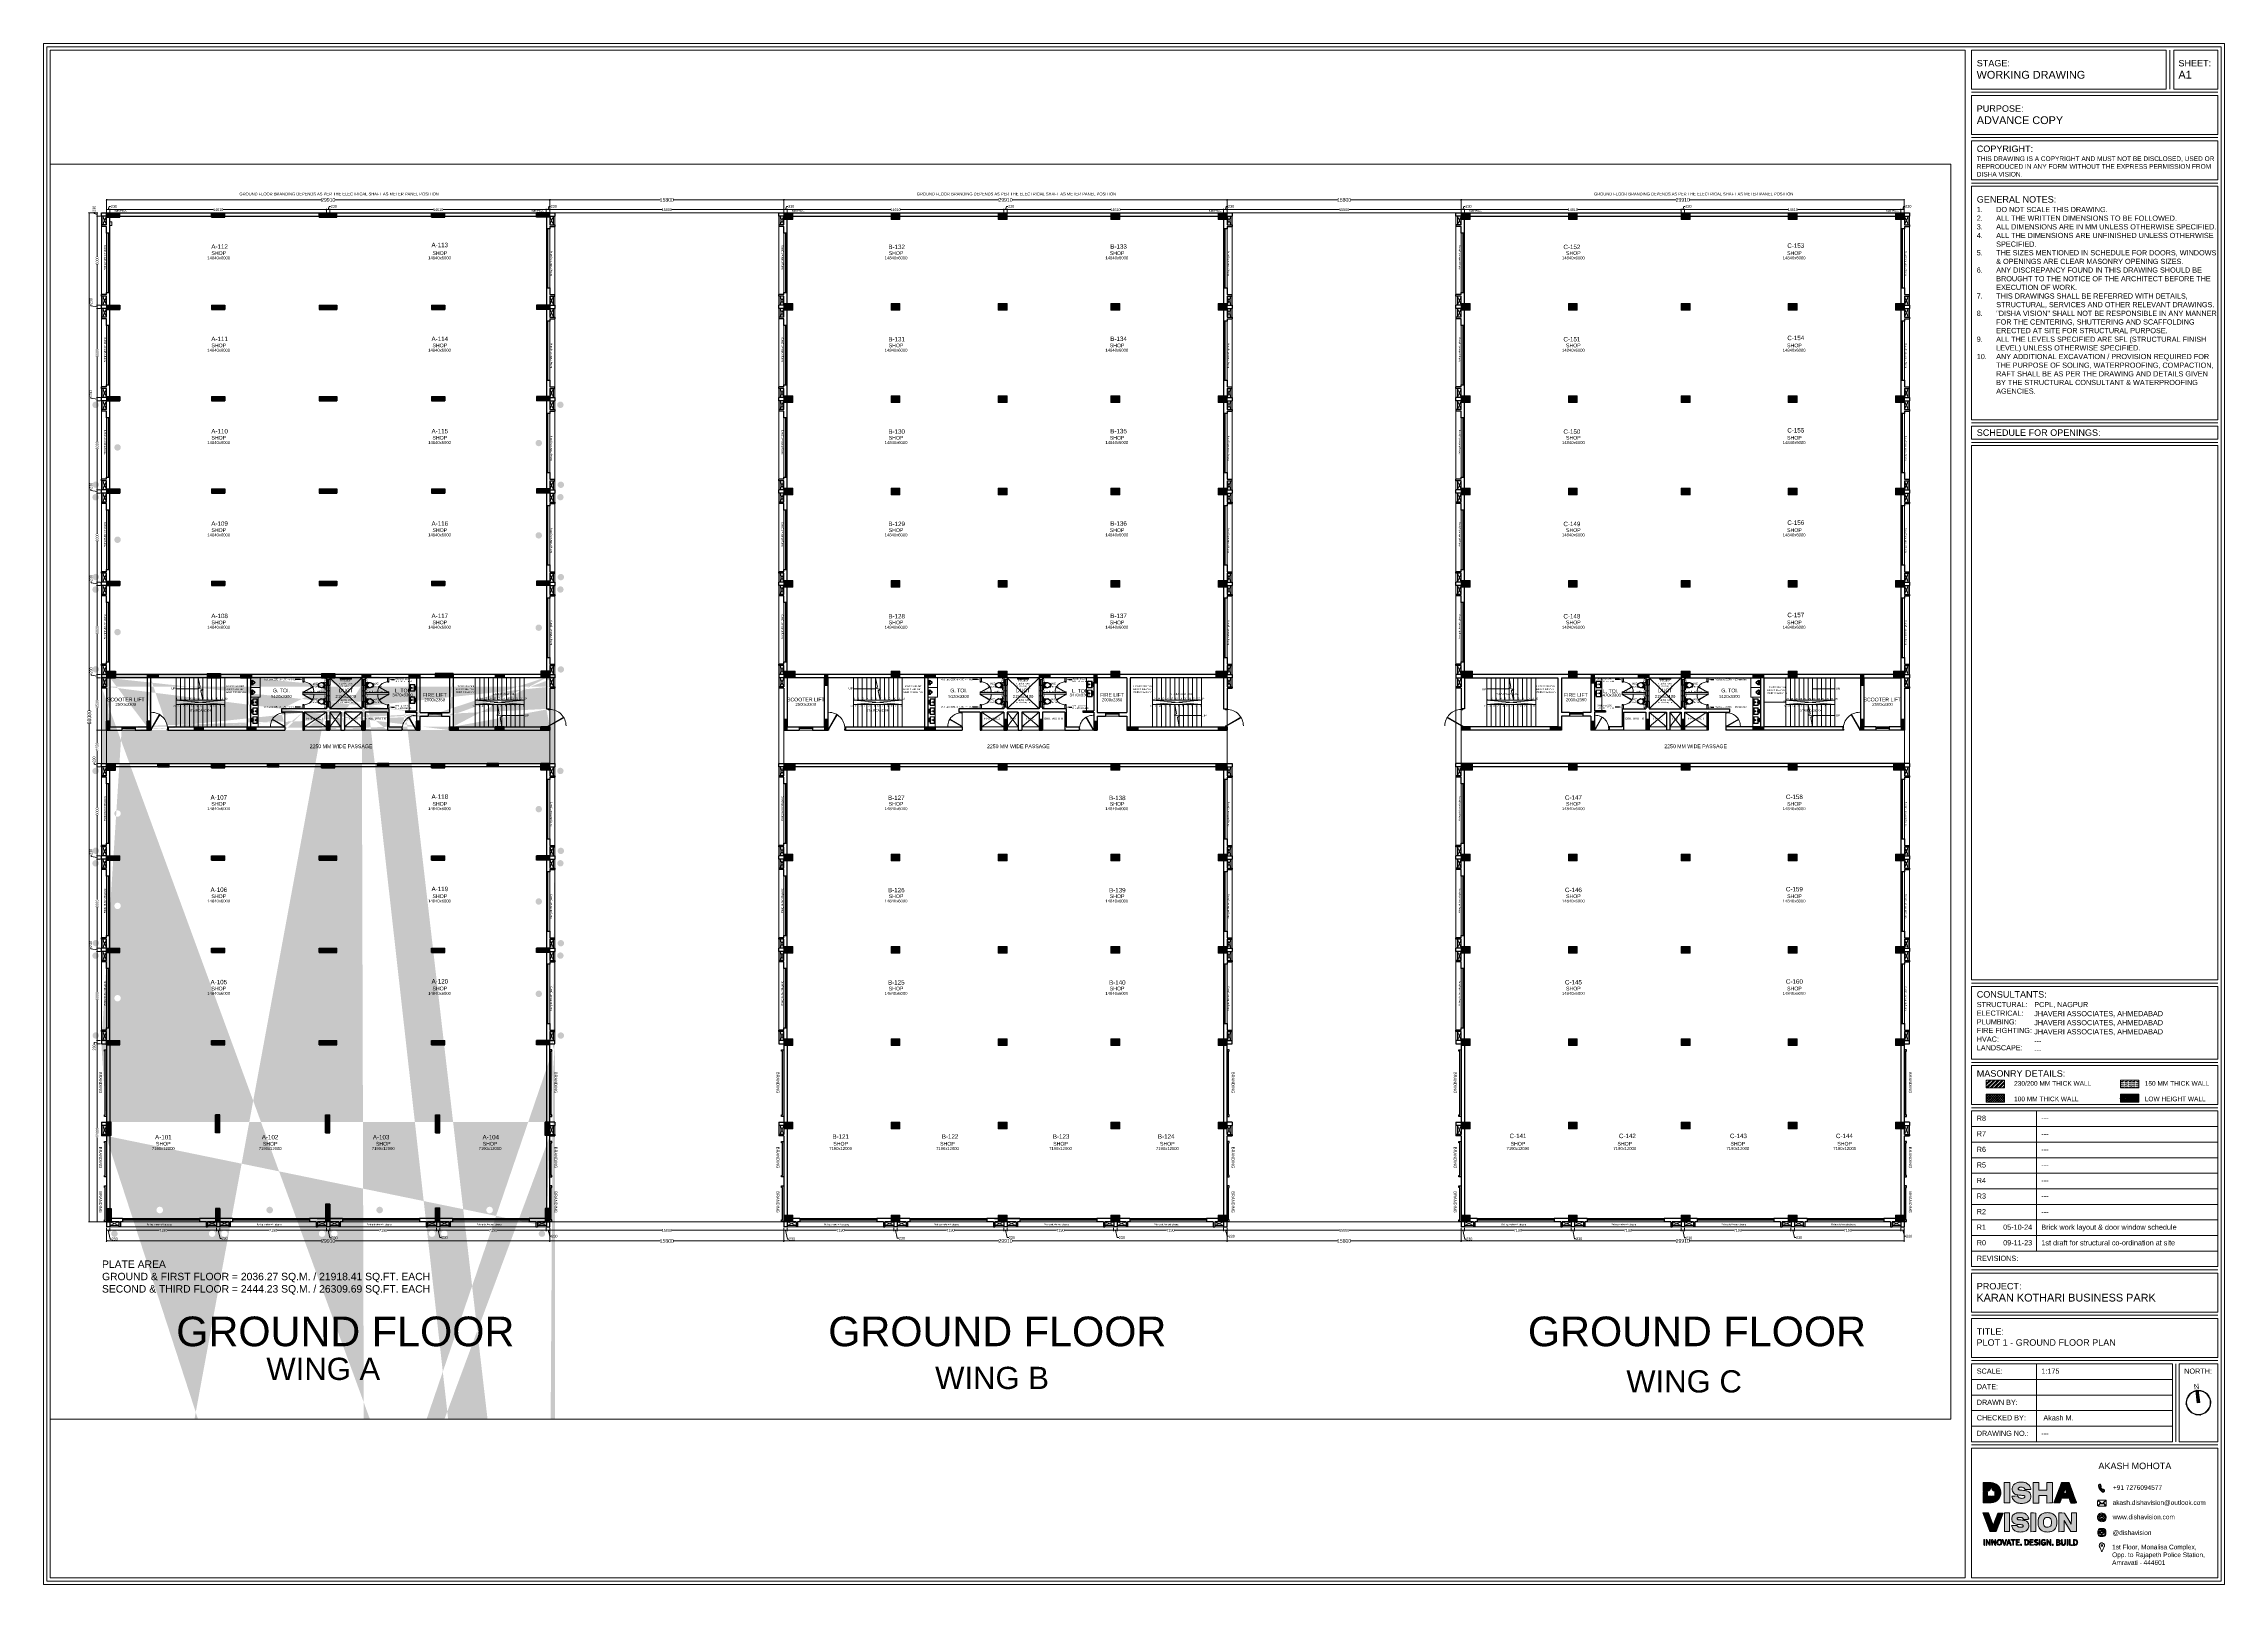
# Paper-space layout 'Layout1' of a CAD drawing. Header units: metres. Extents: x -38.902 to -38.061, y -22.137 to -21.543.
# The model-space entities are those that its viewports show. They can reach past a viewport. Long polylines and large blocks are cut down to what shows.
import ezdxf
from ezdxf import colors
from ezdxf.entities.mleader import LeaderData, LeaderLine
from ezdxf.enums import TextEntityAlignment as Align
from ezdxf.math import Vec2, Vec3

# ---------------------------------------------------------------- set-up
doc = ezdxf.new("R2010")
doc.units = ezdxf.units.M
doc.header["$MEASUREMENT"] = 0
doc.header["$PDMODE"] = 35
doc.header["$PDSIZE"] = 0.3
doc.linetypes.add('DASHED2', pattern=[0.375, 0.25, -0.125])
doc.linetypes.add('HIDDEN', pattern=[0.375, 0.25, -0.125])
for name, color, linetype in [('A_COL. NO', 4, 'Continuous'), ('A_SIGNAGE', 171, 'Continuous'), ('EFS-112_alu_hatching', 7, 'Continuous'), ('STRU. COL.', 1, 'Continuous')]:
    doc.layers.add(name, color=color, linetype=linetype)
for name, color, linetype, lineweight in [('A_COMMENTS', 3, 'Continuous', 0), ('A_DIM (INT)', 8, 'Continuous', 5), ('A_DOOR-WIN', 23, 'Continuous', 9), ('A_DOTTED', 8, 'HIDDEN', 0), ('A_EXT DIM', 7, 'Continuous', 5), ('A_FORMAT', 7, 'Continuous', 15), ('A_FURN', 43, 'Continuous', 9), ('A_GLAZE', 140, 'Continuous', 5), ('A_LEDGE', 252, 'Continuous', 15), ('A_MS', 15, 'Continuous', 9), ('A_PLUMBING FIXTURES', 8, 'Continuous', 15), ('A_SHOP NO.', 113, 'Continuous', 5), ('A_SILL 0.09', 9, 'Continuous', 9), ('A_SILL 0.25', 25, 'Continuous', 15), ('A_STAIRS', 21, 'Continuous', 9), ('A_TEXT', 7, 'Continuous', 5), ('A_WALL', 7, 'Continuous', 30), ('COLUMN-FINAL', 210, 'Continuous', 20), ('Doorline', 251, 'DASHED2', 13)]:
    doc.layers.add(name, color=color, linetype=linetype, lineweight=lineweight)
doc.layers.add('A_VIEWPORT', color=5, linetype='Continuous', lineweight=0, plot=False)
doc.layers.get('A_COL. NO').off()
doc.styles.add('A', font='ARIALN.TTF')
doc.styles.get("Standard").update_dxf_attribs({"font": 'arial.ttf'})
doc.dimstyles.new('DIM IN MM', dxfattribs={"dimtxt": 0.18, "dimasz": 0.075, "dimexe": 0.05, "dimexo": 0.05, "dimgap": 0.05, "dimtad": 0, "dimdec": 0, "dimlfac": 1000, "dimzin": 3, "dimdsep": 46, "dimtxsty": 'A', "dimblk1": 'ARCHTICK', "dimblk2": 'ARCHTICK', "dimsah": 1, "dimcen": 0, "dimclrd": 256, "dimclre": 256, "dimclrt": 256, "dimadec": 0, "dimazin": 0, "dimtfac": 1, "dimtdec": 0, "dimtofl": 0, "dimtmove": 1, "dimatfit": 3, "dimfxl": 1, "dimtolj": 1, "dimtzin": 0, "dimlwd": -1, "dimlwe": -1, "dimarcsym": 0})
doc.dimstyles.new('DIM IN MM LARGE', dxfattribs={"dimtxt": 0.25, "dimasz": 0.1, "dimexe": 0.05, "dimexo": 0.05, "dimgap": 0.05, "dimtad": 0, "dimdec": 0, "dimlfac": 1000, "dimzin": 3, "dimdsep": 46, "dimtxsty": 'A', "dimblk1": 'ARCHTICK', "dimblk2": 'ARCHTICK', "dimsah": 1, "dimcen": 0, "dimclrd": 256, "dimclre": 256, "dimclrt": 256, "dimadec": 0, "dimazin": 0, "dimtfac": 1, "dimtdec": 0, "dimtofl": 0, "dimtmove": 2, "dimatfit": 3, "dimfxl": 1, "dimtolj": 1, "dimtzin": 0, "dimlwd": -1, "dimlwe": -1, "dimarcsym": 0})
doc.dimstyles.new('DIM IN MM SMALL', dxfattribs={"dimtxt": 0.15, "dimasz": 0.05, "dimexe": 0.03, "dimexo": 0.03, "dimgap": 0.03, "dimtad": 0, "dimdec": 0, "dimlfac": 1000, "dimzin": 3, "dimdsep": 46, "dimtxsty": 'A', "dimblk": 'ARCHTICK', "dimcen": 0, "dimclrd": 256, "dimclre": 256, "dimclrt": 256, "dimadec": 0, "dimazin": 0, "dimtfac": 1, "dimtdec": 0, "dimtofl": 0, "dimtmove": 1, "dimatfit": 3, "dimfxl": 1, "dimtolj": 1, "dimtzin": 0, "dimlwd": -1, "dimlwe": -1, "dimarcsym": 0})

# ---------------------------------------------------------------- blocks, each defined once
blk = doc.blocks.new('North direction')
h = blk.add_hatch(color=256)
h.dxf.hatch_style = 1
h.paths.add_polyline_path([(0.5, 4.72, 0.052778), (-0.5, 4.72), (-0.5, 0), (0.5, 0)])
for p, q in [((-5, 0), (-4.55, 0)), ((-0.5, 4.72), (-0.5, 0)), ((-0.5, 0), (0.5, 0)), ((0, 5), (0, 4.75)), ((0.5, 4.72), (0.5, 0)), ((4.55, 0), (5, 0)), ((0, -4.55), (0, -5))]:
    blk.add_line(p, q)
for radius in [4.75, 4.55]:
    blk.add_circle((0, 0), radius)
blk = doc.blocks.new('logo')
at = {"layer": 'EFS-112_alu_hatching', "ltscale": 2.5, "true_color": 0x939598, "transparency": 33554536}
h = blk.add_hatch(color=252, dxfattribs=at)
h.dxf.hatch_style = 1
h.paths.add_polyline_path([(3181.25, -12.48), (3182.75, -12.48), (3182.75, -11.23), (3182.75, -9.91), (3182.08, -9.91), (3181.4, -9.91), (3181.4, -9.11), (3181.4, -8.32), (3180.55, -8.32), (3179.74, -8.32), (3179.74, -10.4), (3179.74, -12.48)])
h.paths.add_polyline_path([(3184.31, -9.91), (3182.92, -9.91), (3182.92, -12.48, 0.408039), (3186.55, -8.32), (3184.31, -8.32)])
h.paths.add_polyline_path([(3182.92, -4.61), (3182.92, -6.32, 0.414214), (3184.66, -8.07), (3185.93, -8.07), (3186.52, -8.07, 0.356231)])
h.paths.add_polyline_path([(3179.74, -8.07), (3181.01, -8.07, 0.414214), (3182.75, -6.32), (3182.75, -4.78, 0.414214), (3182.58, -4.6), (3179.92, -4.6, 0.414214), (3179.74, -4.78)])
h = blk.add_hatch(color=252, dxfattribs=at)
h.dxf.hatch_style = 1
h.paths.add_polyline_path([(3190.03, -4.6), (3187.87, -4.6), (3187.87, -12.48), (3190.03, -12.48)])
h.paths.add_polyline_path([(3195.65, -9.71, -0.290688), (3195.85, -10.09, -0.216589), (3195.64, -10.45, -0.119585), (3195.04, -10.7, -0.071229), (3194.36, -10.7, -0.072441), (3193.71, -10.51, -0.123712), (3193.28, -10.17), (3193.01, -9.82), (3191.95, -9.84), (3190.9, -9.87, 0.111569), (3191.13, -10.81, 0.060461), (3191.58, -11.48, 0.058349), (3192.19, -12.05, 0.082492), (3193.11, -12.51, 0.070956), (3193.82, -12.65, 0.011442), (3194.55, -12.67, 0.022269), (3195.4, -12.63, 0.040931), (3196.09, -12.52, 0.048484), (3196.66, -12.31, 0.05185), (3197.17, -12, 0.106824), (3197.83, -11.23, 0.097798), (3198.14, -10.23, 0.100969), (3198.04, -9.22, 0.122373), (3197.55, -8.41, 0.067547), (3197.13, -8.09, 0.056409), (3196.61, -7.87, 0.039491), (3195.9, -7.72, 0.013581), (3194.86, -7.61, -0.007821), (3193.96, -7.52, -0.063552), (3193.46, -7.38, -0.590253), (3193.32, -6.79, -0.122717), (3193.76, -6.53, -0.038629), (3194.15, -6.45, -0.070695), (3194.8, -6.46, -0.155633), (3195.65, -6.87), (3196, -7.31), (3197.09, -7.31), (3198.17, -7.31), (3198.11, -6.99, 0.105178), (3197.59, -5.82, 0.106017), (3196.64, -4.97, 0.093599), (3195.33, -4.51, 0.064725), (3193.74, -4.47, 0.039123), (3193.25, -4.57, 0.024498), (3192.69, -4.75, 0.024576), (3192.17, -4.98, 0.056933), (3191.82, -5.21, 0.112961), (3191.23, -5.97, 0.092623), (3190.98, -6.97, 0.094187), (3191.11, -7.97, 0.12221), (3191.6, -8.76, 0.064686), (3192.01, -9.07, 0.055787), (3192.51, -9.28, 0.039054), (3193.18, -9.42, 0.013228), (3194.19, -9.53, -0.007926), (3194.89, -9.6, -0.011034)])
h.paths.add_polyline_path([(3201.17, -7.61), (3201.17, -6.11), (3201.17, -4.6), (3200.11, -4.6), (3199.06, -4.6), (3199.06, -8.57), (3199.06, -12.53), (3200.11, -12.53), (3201.17, -12.53), (3201.17, -11.08), (3201.17, -9.62), (3202.72, -9.62), (3204.28, -9.62), (3204.28, -11.08), (3204.28, -12.54), (3205.36, -12.51), (3206.44, -12.48), (3206.44, -8.57), (3206.44, -4.65), (3205.36, -4.63), (3204.28, -4.6), (3204.28, -6.11), (3204.28, -7.61), (3202.72, -7.61)])
h = blk.add_hatch(color=252, dxfattribs=at)
h.dxf.hatch_style = 1
h.paths.add_polyline_path([(3212.87, -4.6), (3211.43, -4.6, 0.002497), (3210.51, -4.61, 0.034004), (3210.18, -4.63, 0.110666), (3210, -4.7, 0.157498), (3209.89, -4.84, 0.000171), (3209.42, -6.08, 0.000429), (3208.94, -7.33, 0.000281), (3208.4, -8.77), (3207, -12.48), (3208.12, -12.51, 0.005888), (3208.66, -12.52, 0.021498), (3209, -12.5, 0.029977), (3209.22, -12.47, 0.254617), (3209.33, -12.39, 0.004649), (3209.45, -12.09, 0.004725), (3209.56, -11.81, 0.00364), (3209.67, -11.5), (3209.95, -10.72), (3211.42, -10.72), (3212.89, -10.72), (3213.22, -11.63), (3213.56, -12.53), (3214.69, -12.53, 0.004946), (3215.12, -12.53, 0.008235), (3215.49, -12.51, 0.002702), (3215.8, -12.5, 0.395726), (3215.82, -12.47, 0.089173), (3215.81, -12.42, 0.000068), (3215.39, -11.28, 0.000774), (3214.91, -10.01, 0.000473), (3214.34, -8.51)])
h.paths.add_polyline_path([(3211.4, -7.02), (3212.09, -8.72), (3210.72, -8.72)], flags=16)
h = blk.add_hatch(color=252, dxfattribs=at)
h.dxf.hatch_style = 1
h.paths.add_polyline_path([(3187.5, -16.39), (3185.42, -16.39), (3183.61, -21.06), (3181.77, -16.34), (3179.69, -16.34), (3182.38, -23.52), (3184.81, -23.52)])
h = blk.add_hatch(color=252, dxfattribs=at)
h.dxf.hatch_style = 1
h.paths.add_polyline_path([(3189.93, -16.34), (3188.98, -16.34), (3188.02, -16.34), (3188.02, -19.96), (3188.02, -23.57), (3188.98, -23.57), (3189.93, -23.57), (3189.93, -19.96)])
h.paths.add_polyline_path([(3193.48, -18.99, -0.072726), (3193.06, -18.87, -0.572437), (3192.98, -18.31, -0.099163), (3193.29, -18.14, -0.061121), (3193.68, -18.07, -0.033254), (3194.16, -18.07, -0.024778), (3194.74, -18.14, -0.046664), (3195.1, -18.48), (3195.42, -18.85), (3196.33, -18.85, 0.01014), (3196.69, -18.85, 0.02966), (3197.26, -18.79, 0.184269), (3197.31, -18.75, 0.214762), (3197.34, -18.53, 0.027947), (3197.17, -18.08, 0.032282), (3196.93, -17.6, 0.047117), (3196.65, -17.22, 0.054858), (3196.18, -16.79, 0.069197), (3195.65, -16.5, 0.057051), (3194.99, -16.34, 0.024852), (3194.09, -16.28, 0.008841), (3193.58, -16.27, 0.015843), (3193.16, -16.29, 0.019234), (3192.81, -16.33, 0.040988), (3192.56, -16.39, 0.040665), (3192.12, -16.57, 0.037291), (3191.71, -16.82, 0.038865), (3191.36, -17.12, 0.059259), (3191.12, -17.43, 0.087323), (3190.93, -17.89, 0.038527), (3190.85, -18.54, 0.038445), (3190.86, -19.19, 0.096162), (3191, -19.65, 0.100317), (3191.42, -20.16, 0.072233), (3192.06, -20.54, 0.060007), (3192.89, -20.78, 0.038228), (3193.89, -20.86, -0.032221), (3194.77, -20.94, -0.179009), (3195.23, -21.19, -0.345658), (3195.04, -21.69, -0.102033), (3194.65, -21.83, -0.034474), (3194.18, -21.86, -0.035786), (3193.54, -21.8, -0.200192), (3192.91, -21.43, 0.107933), (3192.76, -21.26, 0.157012), (3192.54, -21.17, 0.006247), (3191.73, -21.16), (3190.72, -21.16), (3190.79, -21.49, 0.072355), (3191.03, -22.13, 0.059639), (3191.45, -22.73, 0.059004), (3192.01, -23.21, 0.067361), (3192.65, -23.52, 0.054107), (3193.27, -23.66, 0.026766), (3194.08, -23.71, 0.026707), (3194.91, -23.67, 0.046537), (3195.58, -23.53, 0.072397), (3196.29, -23.21, 0.0769), (3196.85, -22.69, 0.08035), (3197.22, -22.06, 0.09038), (3197.35, -21.36, 0.035309), (3197.32, -20.88, 0.051403), (3197.22, -20.47, 0.056043), (3197.05, -20.12, 0.054678), (3196.8, -19.81, 0.111024), (3196.19, -19.4, 0.053304), (3195.24, -19.17, 0.013946), (3194.26, -19.07, -0.012494)])
h.paths.add_polyline_path([(3198.16, -19.96), (3198.16, -23.58), (3199.14, -23.55), (3200.11, -23.52), (3200.11, -19.96), (3200.11, -16.39), (3199.14, -16.37), (3198.16, -16.34)])
h.paths.add_polyline_path([(3200.95, -20.77, 0.051239), (3201.11, -21.51, 0.068287), (3201.41, -22.14, 0.049961), (3201.9, -22.73, 0.049997), (3202.5, -23.22, 0.068734), (3203.13, -23.52, 0.049278), (3203.83, -23.67, 0.03312), (3204.65, -23.71, 0.033294), (3205.46, -23.64, 0.053314), (3206.13, -23.47, 0.081012), (3207.01, -22.95, 0.084642), (3207.67, -22.19, 0.078209), (3208.08, -21.2, 0.057048), (3208.22, -20.02, 0.058364), (3208.07, -18.73, 0.08599), (3207.63, -17.67, 0.094013), (3206.89, -16.9, 0.084061), (3205.89, -16.4, 0.048985), (3205.31, -16.29, 0.02168), (3204.53, -16.25, 0.021516), (3203.75, -16.28, 0.055854), (3203.21, -16.39, 0.055415), (3202.54, -16.68, 0.057658), (3201.97, -17.11, 0.057275), (3201.5, -17.66, 0.053409), (3201.16, -18.31, 0.058462), (3200.98, -19, 0.031176), (3200.91, -19.88, 0.031033)])
h.paths.add_polyline_path([(3203.07, -19.18, -0.153448), (3203.52, -18.39, -0.135887), (3204.07, -18.1, -0.05129), (3204.53, -18.05, -0.05073), (3204.99, -18.1, -0.074359), (3205.38, -18.23, -0.085142), (3205.72, -18.5, -0.084351), (3205.96, -18.87, -0.067731), (3206.09, -19.36, -0.033673), (3206.13, -20.01, -0.051786), (3206.04, -20.87, -0.127643), (3205.76, -21.44, -0.142704), (3205.26, -21.76, -0.071481), (3204.51, -21.86, -0.025466), (3203.95, -21.83, -0.068038), (3203.57, -21.59, -0.090848), (3203.18, -21.12, -0.083369), (3203.01, -20.52, -0.028343), (3202.97, -19.96, -0.052041)], flags=16)
h.paths.add_polyline_path([(3211.05, -19.31), (3212.34, -21.44), (3213.63, -23.57), (3214.67, -23.57), (3215.72, -23.57), (3215.72, -19.96), (3215.72, -16.34), (3214.77, -16.34), (3213.82, -16.34), (3213.79, -18.54), (3213.76, -20.73), (3212.45, -18.56), (3211.13, -16.39), (3210.06, -16.37), (3209, -16.34), (3209, -19.96), (3209, -23.58), (3209.97, -23.55), (3210.95, -23.52), (3211, -21.42)])
h = blk.add_hatch(color=252, dxfattribs=at)
h.dxf.hatch_style = 1
h.paths.add_polyline_path([(3180.29, -27.11, 0.028737), (3180.27, -26.79, 0.070184), (3180.22, -26.63, 0.29813), (3180.14, -26.58, 0.295014), (3180.06, -26.63, 0.078117), (3180.02, -26.78, 0.030078), (3180.01, -27.08, 0.004123), (3180.02, -27.7, 0.006355), (3180.04, -28.22, 0.02021), (3180.07, -28.57, 0.023671), (3180.11, -28.8, 0.261784), (3180.17, -28.86, 0.426031), (3180.23, -28.83, 0.04222), (3180.27, -28.65, 0.023093), (3180.29, -28.32, 0.004775), (3180.3, -27.74, 0.004161)])
h.paths.add_polyline_path([(3181.25, -27.26), (3181.71, -28.05, 0.011138), (3182.14, -28.76, 0.369296), (3182.32, -28.82, 0.281174), (3182.44, -28.64, 0.008323), (3182.48, -27.71, 0.004086), (3182.49, -27.08, 0.029869), (3182.48, -26.78, 0.077473), (3182.44, -26.63, 0.295928), (3182.36, -26.58, 0.26283), (3182.28, -26.62, 0.092449), (3182.23, -26.75, 0.037314), (3182.21, -26.99, 0.006052), (3182.2, -27.46), (3182.2, -28.34), (3181.71, -27.48, 0.00908), (3181.23, -26.67, 0.340932), (3181.04, -26.6, 0.319549), (3180.91, -26.77, 0.008509), (3180.9, -27.73, 0.004739), (3180.9, -28.32, 0.022939), (3180.93, -28.64, 0.041703), (3180.96, -28.83, 0.426315), (3181.02, -28.86, 0.236279), (3181.08, -28.81, 0.028311), (3181.13, -28.63, 0.025342), (3181.17, -28.38, 0.011311), (3181.2, -28.04)])
h.paths.add_polyline_path([(3183.33, -27.36, -0.515349), (3183.4, -27.31, -0.182939), (3183.5, -27.4, -0.001902), (3183.95, -28.21, 0.014655), (3184.33, -28.84, 0.432257), (3184.49, -28.87, 0.232472), (3184.6, -28.67, 0.007785), (3184.61, -27.73, 0.004299), (3184.61, -27.11, 0.028132), (3184.58, -26.8, 0.065619), (3184.54, -26.63, 0.303591), (3184.46, -26.58, 0.262518), (3184.39, -26.62, 0.090423), (3184.34, -26.74, 0.038205), (3184.31, -26.97, 0.006749), (3184.31, -27.41), (3184.3, -28.24), (3183.83, -27.41, 0.010797), (3183.61, -27.05, 0.026052), (3183.43, -26.79, 0.031847), (3183.28, -26.62, 0.195188), (3183.18, -26.58, 0.244692), (3183.08, -26.63, 0.121341), (3183.03, -26.76, 0.035992), (3183.02, -27.04, 0.003468), (3183.03, -27.71, 0.004668), (3183.05, -28.31, 0.028348), (3183.08, -28.62, 0.062768), (3183.13, -28.79, 0.299201), (3183.21, -28.84, 0.264396), (3183.28, -28.79, 0.095167), (3183.32, -28.68, 0.038241), (3183.34, -28.44, 0.00629), (3183.34, -28, -0.005338)])
h.paths.add_polyline_path([(3186.66, -26.83, 0.107609), (3186.39, -26.64, 0.094034), (3186.05, -26.57, 0.095337), (3185.7, -26.63, 0.114491), (3185.43, -26.81, 0.099573), (3185.15, -27.26, 0.095817), (3185.06, -27.79, 0.100178), (3185.18, -28.3, 0.12058), (3185.48, -28.68, 0.226718), (3186.17, -28.84, 0.196536), (3186.77, -28.41, 0.159372), (3186.99, -27.59, 0.172816)])
h.paths.add_polyline_path([(3185.46, -27.35, -0.097548), (3185.58, -27.1, -0.11309), (3185.77, -26.94, -0.116505), (3186.02, -26.88, -0.054856), (3186.15, -26.9, -0.061223), (3186.27, -26.94, -0.062552), (3186.38, -27.01, -0.061605), (3186.46, -27.1, -0.103077), (3186.59, -27.39, -0.058774), (3186.62, -27.77, -0.059715), (3186.56, -28.14, -0.128741), (3186.42, -28.39, -0.151228), (3186.08, -28.56, -0.20527), (3185.74, -28.49, -0.153388), (3185.5, -28.16, -0.084499), (3185.41, -27.66, -0.066964)], flags=16)
h.paths.add_polyline_path([(3188.47, -27.78, 0.005033), (3188.61, -27.34, 0.008043), (3188.71, -26.97, 0.002875), (3188.8, -26.65, 0.264486), (3188.78, -26.61, 0.340665), (3188.66, -26.59, 0.127994), (3188.53, -26.72, 0.051927), (3188.39, -27.03, 0.014612), (3188.23, -27.54, -0.00511), (3188.04, -28.21, -0.436143), (3187.96, -28.25, -0.232008), (3187.87, -28.16, -0.002603), (3187.62, -27.31, 0.013269), (3187.52, -27, 0.028642), (3187.42, -26.77, 0.033273), (3187.33, -26.62, 0.251104), (3187.26, -26.58, 0.090688), (3187.21, -26.59, 0.095583), (3187.16, -26.62, 0.099643), (3187.13, -26.66, 0.108069), (3187.12, -26.71, 0.069195), (3187.13, -26.8, 0.003044), (3187.22, -27.09, 0.005107), (3187.33, -27.45, 0.00362), (3187.45, -27.84, 0.010581), (3187.78, -28.73, 0.326998), (3187.96, -28.85, 0.298695), (3188.15, -28.71, 0.009499)])
h.paths.add_polyline_path([(3190.23, -27.71, 0.01296), (3189.96, -26.99, 0.08127), (3189.75, -26.66, 0.348637), (3189.59, -26.63, 0.183682), (3189.44, -26.8, 0.010685), (3189.21, -27.46, 0.010786), (3189, -28.13, 0.004112), (3188.84, -28.76, 0.266519), (3188.86, -28.86, 0.37138), (3188.96, -28.87, 0.074939), (3189.08, -28.74, 0.060753), (3189.19, -28.55, 0.098292), (3189.23, -28.37, -0.129186), (3189.25, -28.28, -0.170292), (3189.31, -28.22, -0.080965), (3189.44, -28.19, -0.014763), (3189.68, -28.18, -0.014763), (3189.92, -28.19, -0.080965), (3190.04, -28.22, -0.170292), (3190.11, -28.28, -0.129185), (3190.13, -28.37, 0.095466), (3190.17, -28.55, 0.06925), (3190.27, -28.73, 0.083125), (3190.4, -28.85, 0.291718), (3190.51, -28.85, 0.305604), (3190.54, -28.78, 0.016588), (3190.49, -28.53, 0.018328), (3190.39, -28.18, 0.007336)])
h.paths.add_polyline_path([(3189.45, -27.71, 0.127944), (3189.45, -27.82, 0.303231), (3189.5, -27.87, 0.037797), (3189.68, -27.88, 0.048228), (3189.77, -27.87, 0.07096), (3189.85, -27.85, 0.094504), (3189.91, -27.81, 0.197135), (3189.92, -27.76, 0.044096), (3189.91, -27.69, 0.009125), (3189.88, -27.57, 0.009526), (3189.84, -27.43, 0.008853), (3189.79, -27.29), (3189.67, -26.95), (3189.55, -27.36, 0.006023)], flags=16)
h.paths.add_polyline_path([(3191.43, -26.88), (3191.79, -26.88, 0.025511), (3191.95, -26.87, 0.075863), (3192.05, -26.84, 0.129352), (3192.11, -26.8, 0.164292), (3192.14, -26.73, 0.255889), (3192.1, -26.66, 0.095174), (3191.98, -26.61, 0.040118), (3191.76, -26.59, 0.007203), (3191.35, -26.58, 0.00761), (3191.05, -26.58, 0.011224), (3190.78, -26.6, 0.00667), (3190.55, -26.62, 0.172528), (3190.5, -26.64, 0.217695), (3190.47, -26.73, 0.224144), (3190.51, -26.81, 0.108524), (3190.64, -26.86, 0.046132), (3190.83, -26.88), (3191.13, -26.88), (3191.16, -27.85, 0.00777), (3191.18, -28.29, 0.022633), (3191.21, -28.6, 0.027143), (3191.25, -28.8, 0.252934), (3191.31, -28.86, 0.408919), (3191.37, -28.83, 0.052462), (3191.41, -28.68, 0.026533), (3191.43, -28.39, 0.005615), (3191.43, -27.89)])
h.paths.add_polyline_path([(3192.84, -27.78), (3193.24, -27.78, 0.020272), (3193.43, -27.78, 0.069535), (3193.55, -27.75, 0.128936), (3193.62, -27.7, 0.176579), (3193.64, -27.63, 0.176579), (3193.62, -27.56, 0.128936), (3193.55, -27.52, 0.069535), (3193.43, -27.49, 0.020272), (3193.24, -27.48, -0.01576), (3193, -27.47, -0.143891), (3192.9, -27.44, -0.201064), (3192.85, -27.36, -0.035626), (3192.84, -27.19, -0.042763), (3192.85, -27.01, -0.202658), (3192.91, -26.93, -0.122561), (3193.02, -26.89, -0.01204), (3193.32, -26.86, 0.02185), (3193.73, -26.82, 0.528857), (3193.78, -26.73, 0.237284), (3193.64, -26.64, 0.016207), (3193.16, -26.6, 0.011476), (3192.86, -26.59, 0.039558), (3192.67, -26.61, 0.0672), (3192.54, -26.64, 0.197376), (3192.48, -26.71, 0.081649), (3192.46, -26.8, 0.004889), (3192.45, -27.1, 0.007233), (3192.45, -27.45, 0.005271), (3192.46, -27.84), (3192.49, -28.84), (3193.13, -28.84, 0.012962), (3193.42, -28.83, 0.032281), (3193.62, -28.81, 0.043247), (3193.76, -28.77, 0.227623), (3193.82, -28.71, 0.294659), (3193.8, -28.66, 0.121755), (3193.73, -28.62, 0.052209), (3193.59, -28.59, 0.013268), (3193.35, -28.59), (3192.84, -28.59), (3192.84, -28.18)])
h.paths.add_polyline_path([(3194.58, -28.61, 0.141709), (3194.52, -28.5, 0.058516), (3194.41, -28.41, 0.163973), (3194.32, -28.39, 0.193733), (3194.24, -28.43, 0.085314), (3194.18, -28.53, 0.099734), (3194.16, -28.66, 0.124989), (3194.19, -28.78, 0.135295), (3194.28, -28.86, 0.126746), (3194.39, -28.89, 0.170257), (3194.5, -28.85, 0.145973), (3194.57, -28.74, 0.135507)])
h.paths.add_polyline_path([(3197.09, -28.54, 0.129255), (3197.29, -28.17, 0.060693), (3197.36, -27.63, 0.070903), (3197.29, -27.2, 0.12716), (3197.11, -26.89, 0.118472), (3196.79, -26.7, 0.056888), (3196.32, -26.6), (3195.74, -26.55), (3195.77, -27.7), (3195.8, -28.84), (3196.23, -28.83, 0.066203), (3196.74, -28.75, 0.133096)])
h.paths.add_polyline_path([(3196.64, -28.47, 0.1003), (3196.82, -28.36, 0.106106), (3196.94, -28.19, 0.049922), (3197.01, -27.93, 0.044533), (3197.04, -27.66, 0.06214), (3197.01, -27.42, 0.067825), (3196.93, -27.21, 0.068532), (3196.79, -27.03, 0.076336), (3196.71, -26.97, 0.038338), (3196.6, -26.92, 0.036933), (3196.47, -26.89, 0.044956), (3196.34, -26.88), (3196.05, -26.88), (3196.05, -27.75), (3196.05, -28.61), (3196.37, -28.55, 0.041455)], flags=16)
h.paths.add_polyline_path([(3199.12, -28.66, 0.121755), (3199.05, -28.62, 0.052209), (3198.91, -28.59, 0.013268), (3198.67, -28.59), (3198.16, -28.59), (3198.16, -28.18), (3198.16, -27.78), (3198.56, -27.78, 0.020272), (3198.75, -27.78, 0.069535), (3198.87, -27.75, 0.128936), (3198.94, -27.7, 0.176579), (3198.96, -27.63, 0.176579), (3198.94, -27.56, 0.128936), (3198.87, -27.52, 0.069535), (3198.75, -27.49, 0.020272), (3198.56, -27.48, -0.01576), (3198.32, -27.47, -0.143891), (3198.22, -27.44, -0.201064), (3198.17, -27.36, -0.035626), (3198.16, -27.19, -0.042763), (3198.17, -27.01, -0.202658), (3198.23, -26.93, -0.122561), (3198.34, -26.89, -0.01204), (3198.63, -26.86, 0.02185), (3199.05, -26.82, 0.528857), (3199.09, -26.73, 0.237284), (3198.96, -26.64, 0.016207), (3198.48, -26.6, 0.011476), (3198.18, -26.59, 0.039558), (3197.98, -26.61, 0.0672), (3197.86, -26.64, 0.197376), (3197.8, -26.71, 0.081649), (3197.78, -26.8, 0.004889), (3197.77, -27.1, 0.007233), (3197.77, -27.45, 0.005271), (3197.78, -27.84), (3197.81, -28.84), (3198.45, -28.84, 0.012962), (3198.74, -28.83, 0.032281), (3198.94, -28.81, 0.043247), (3199.08, -28.77, 0.227623), (3199.14, -28.71, 0.294659)])
h.paths.add_polyline_path([(3200.94, -28.26, 0.238831), (3200.8, -27.83, 0.048588), (3200.71, -27.76, 0.017066), (3200.57, -27.67, 0.016751), (3200.41, -27.59, 0.018836), (3200.25, -27.51, -0.022292), (3200.05, -27.42, -0.081532), (3199.94, -27.34, -0.129215), (3199.89, -27.26, -0.10118), (3199.88, -27.14, -0.091048), (3199.92, -27.03, -0.175798), (3199.99, -26.97, -0.088162), (3200.12, -26.94, -0.013031), (3200.39, -26.95, 0.021824), (3200.71, -26.94, 0.176157), (3200.84, -26.89, 0.441391), (3200.84, -26.8, 0.059271), (3200.67, -26.68, 0.07809), (3200.4, -26.59, 0.084803), (3200.12, -26.59, 0.089037), (3199.87, -26.67, 0.097901), (3199.67, -26.84, 0.010972), (3199.59, -26.95, 0.014687), (3199.52, -27.05, 0.011828), (3199.47, -27.13, 0.129867), (3199.46, -27.17, 0.158153), (3199.51, -27.32, 0.045875), (3199.67, -27.51, 0.042624), (3199.9, -27.69, 0.04152), (3200.15, -27.83, -0.037089), (3200.43, -27.98, -0.105865), (3200.59, -28.13, -0.173777), (3200.62, -28.29, -0.1464), (3200.56, -28.45, -0.13365), (3200.41, -28.55, -0.091426), (3200.22, -28.58, -0.079797), (3200, -28.54, -0.068716), (3199.79, -28.43, 0.088726), (3199.6, -28.35, 0.354902), (3199.5, -28.4, 0.269717), (3199.51, -28.54, 0.07516), (3199.66, -28.7, 0.180022), (3200.16, -28.87, 0.155404), (3200.69, -28.69, 0.194892)])
h.paths.add_polyline_path([(3201.65, -27.7, 0.004123), (3201.66, -27.08, 0.030078), (3201.64, -26.78, 0.078117), (3201.6, -26.63, 0.295014), (3201.52, -26.58, 0.29813), (3201.44, -26.63, 0.070184), (3201.4, -26.79, 0.028737), (3201.37, -27.11, 0.004161), (3201.37, -27.74, 0.004775), (3201.37, -28.32, 0.023093), (3201.4, -28.65, 0.04222), (3201.43, -28.83, 0.426031), (3201.49, -28.86, 0.261784), (3201.56, -28.8, 0.023671), (3201.6, -28.57, 0.02021), (3201.63, -28.22, 0.006355)])
h.paths.add_polyline_path([(3202.47, -27.77, -0.061143), (3202.51, -27.39, -0.100192), (3202.64, -27.09, -0.052382), (3202.74, -26.97, -0.113753), (3202.85, -26.91, -0.083247), (3203, -26.89, -0.019348), (3203.24, -26.91, 0.027012), (3203.55, -26.93, 0.145001), (3203.71, -26.88, 0.456688), (3203.72, -26.79, 0.091459), (3203.59, -26.68, 0.082625), (3203.29, -26.58, 0.083405), (3202.97, -26.59, 0.082185), (3202.67, -26.69, 0.077054), (3202.42, -26.89, 0.03339), (3202.26, -27.07, 0.075324), (3202.17, -27.24, 0.063788), (3202.13, -27.44, 0.018736), (3202.12, -27.75, 0.017474), (3202.13, -28.07, 0.075024), (3202.17, -28.26, 0.088469), (3202.27, -28.41, 0.029811), (3202.45, -28.59, 0.051836), (3202.7, -28.78, 0.085698), (3202.95, -28.87, 0.085256), (3203.22, -28.87, 0.050847), (3203.52, -28.79, 0.061081), (3203.66, -28.72, 0.140783), (3203.73, -28.62, 0.086808), (3203.77, -28.48, 0.01441), (3203.78, -28.19), (3203.78, -27.68), (3203.43, -27.68, 0.025511), (3203.27, -27.69, 0.075863), (3203.16, -27.72, 0.129352), (3203.1, -27.77, 0.164296), (3203.07, -27.83, 0.131914), (3203.09, -27.89, 0.104949), (3203.13, -27.94, 0.089416), (3203.2, -27.97, 0.067898), (3203.28, -27.98, -0.063986), (3203.39, -28, -0.189332), (3203.44, -28.04, -0.140685), (3203.47, -28.12, -0.030565), (3203.46, -28.26, -0.157588), (3203.36, -28.47, -0.167446), (3203.17, -28.58, -0.138789), (3202.92, -28.55, -0.100628), (3202.68, -28.39, -0.126515), (3202.53, -28.14, -0.062417)])
h.paths.add_polyline_path([(3205.88, -27.73, 0.004299), (3205.88, -27.11, 0.028132), (3205.86, -26.8, 0.065619), (3205.81, -26.63, 0.303591), (3205.73, -26.58, 0.262518), (3205.66, -26.62, 0.090423), (3205.61, -26.74, 0.038205), (3205.59, -26.97, 0.006749), (3205.58, -27.41), (3205.58, -28.24), (3205.1, -27.41, 0.010797), (3204.89, -27.05, 0.026052), (3204.7, -26.79, 0.031847), (3204.56, -26.62, 0.195188), (3204.45, -26.58, 0.244692), (3204.36, -26.63, 0.121341), (3204.31, -26.76, 0.035992), (3204.29, -27.04, 0.003468), (3204.3, -27.71, 0.004668), (3204.32, -28.31, 0.028348), (3204.35, -28.62, 0.062768), (3204.4, -28.79, 0.299201), (3204.48, -28.84, 0.264396), (3204.55, -28.79, 0.095167), (3204.6, -28.68, 0.038241), (3204.62, -28.44, 0.00629), (3204.61, -28, -0.005338), (3204.61, -27.36, -0.515349), (3204.67, -27.31, -0.182939), (3204.77, -27.4, -0.001902), (3205.23, -28.21, 0.014655), (3205.6, -28.84, 0.432257), (3205.76, -28.87, 0.232472), (3205.87, -28.67, 0.007785)])
h.paths.add_polyline_path([(3206.75, -28.55, 0.118122), (3206.69, -28.43, 0.213408), (3206.59, -28.39, 0.125508), (3206.54, -28.4, 0.064086), (3206.49, -28.43, 0.057493), (3206.45, -28.48, 0.054869), (3206.42, -28.54, 0.135748), (3206.41, -28.69, 0.158749), (3206.47, -28.82, 0.198614), (3206.59, -28.86, 0.194632), (3206.7, -28.81, 0.155991), (3206.76, -28.7, 0.106877)])
h.paths.add_polyline_path([(3209.54, -28.07, 0.017696), (3209.41, -27.88, -0.02714), (3209.33, -27.76, -0.052894), (3209.29, -27.66, -0.077998), (3209.27, -27.58, -0.261365), (3209.3, -27.53, 0.145695), (3209.34, -27.49, 0.04063), (3209.37, -27.4, 0.037341), (3209.39, -27.3, 0.031708), (3209.4, -27.18, 0.121435), (3209.33, -26.93, 0.128402), (3209.16, -26.73, 0.097202), (3208.87, -26.62, 0.04729), (3208.47, -26.58), (3207.99, -26.58), (3207.99, -27.73), (3207.99, -28.89), (3208.39, -28.89, 0.036765), (3208.75, -28.86, 0.063333), (3209.05, -28.78, 0.0739), (3209.28, -28.64, 0.074062), (3209.46, -28.44, 0.025814), (3209.55, -28.27, 0.140018), (3209.57, -28.17, 0.122156)])
h.paths.add_polyline_path([(3209.13, -28.36, -0.14596), (3208.9, -28.53, -0.083954), (3208.55, -28.59, -0.050969), (3208.41, -28.57, -0.201868), (3208.33, -28.52, -0.127206), (3208.3, -28.42, -0.016058), (3208.29, -28.18, -0.01575), (3208.3, -27.94, -0.157995), (3208.34, -27.84, -0.196209), (3208.42, -27.79, -0.026509), (3208.62, -27.78, -0.03268), (3208.76, -27.79, -0.032494), (3208.89, -27.82, -0.034257), (3209.01, -27.86, -0.09726), (3209.08, -27.9, -0.162798), (3209.19, -28.13, -0.201641)], flags=16)
h.paths.add_polyline_path([(3208.88, -27.44, -0.020817), (3208.67, -27.46, -0.015904), (3208.44, -27.48, -0.167055), (3208.35, -27.45, -0.208332), (3208.3, -27.37, -0.026527), (3208.29, -27.18, -0.026527), (3208.3, -26.99, -0.208332), (3208.35, -26.92, -0.167055), (3208.44, -26.89, -0.015904), (3208.67, -26.9, -0.020817), (3208.88, -26.93, -0.119894), (3208.98, -26.97, -0.175984), (3209.03, -27.05, -0.05778), (3209.05, -27.18, -0.05778), (3209.03, -27.32, -0.175984), (3208.98, -27.39, -0.119894)], flags=16)
h.paths.add_polyline_path([(3210.32, -28.05, -0.014225), (3210.28, -27.48, 0.006632), (3210.26, -27.02, 0.041911), (3210.22, -26.78, 0.099664), (3210.17, -26.66, 0.191228), (3210.07, -26.6, 0.216694), (3209.98, -26.62, 0.172946), (3209.93, -26.71, 0.04999), (3209.9, -26.91, 0.005306), (3209.9, -27.38, 0.023766), (3209.93, -27.95, 0.052704), (3210.01, -28.38, 0.075124), (3210.15, -28.67, 0.150826), (3210.35, -28.83, 0.067132), (3210.6, -28.88, 0.074946), (3210.84, -28.87, 0.075737), (3211.06, -28.79, 0.070642), (3211.26, -28.64, 0.058137), (3211.39, -28.47, 0.085912), (3211.47, -28.29, 0.045886), (3211.5, -28.03, 0.006727), (3211.5, -27.49, 0.005896), (3211.5, -27.01, 0.035192), (3211.47, -26.76, 0.084116), (3211.43, -26.62, 0.27428), (3211.35, -26.58, 0.265288), (3211.28, -26.62, 0.089593), (3211.23, -26.75, 0.037543), (3211.21, -26.98, 0.006505), (3211.2, -27.43, -0.019529), (3211.18, -28, -0.081691), (3211.1, -28.34, -0.154741), (3210.94, -28.52, -0.139025), (3210.71, -28.59, -0.156646), (3210.51, -28.52, -0.146323), (3210.39, -28.36, -0.069213)])
h.paths.add_polyline_path([(3212.4, -27.08, 0.030078), (3212.38, -26.78, 0.078117), (3212.34, -26.63, 0.295014), (3212.26, -26.58, 0.29813), (3212.18, -26.63, 0.070184), (3212.13, -26.79, 0.028737), (3212.11, -27.11, 0.004161), (3212.11, -27.74, 0.004775), (3212.11, -28.32, 0.023093), (3212.13, -28.65, 0.04222), (3212.17, -28.83, 0.426031), (3212.23, -28.86, 0.261784), (3212.29, -28.8, 0.023671), (3212.33, -28.57, 0.02021), (3212.37, -28.22, 0.006355), (3212.39, -27.7, 0.004123)])
h.paths.add_polyline_path([(3213.31, -27.58, 0.00505), (3213.3, -27.04, 0.032951), (3213.28, -26.77, 0.081636), (3213.24, -26.63, 0.280265), (3213.16, -26.58, 0.078739), (3213.09, -26.59, 0.065276), (3213.03, -26.62, 0.066697), (3212.98, -26.66, 0.090988), (3212.95, -26.71, 0.082283), (3212.93, -26.8, 0.004645), (3212.92, -27.1, 0.007028), (3212.92, -27.45, 0.005089), (3212.93, -27.84), (3212.96, -28.84), (3213.59, -28.87, 0.008792), (3213.92, -28.88, 0.052505), (3214.09, -28.86, 0.134036), (3214.18, -28.82, 0.213256), (3214.21, -28.74, 0.178017), (3214.19, -28.67, 0.134515), (3214.12, -28.62, 0.066605), (3213.98, -28.59, 0.01631), (3213.76, -28.59), (3213.31, -28.59)])
h.paths.add_polyline_path([(3215.94, -28.51, 0.108002), (3216.15, -28.19, 0.0903), (3216.22, -27.79, 0.073257), (3216.14, -27.26, 0.122994), (3215.92, -26.88, 0.123582), (3215.54, -26.66, 0.074371), (3215.02, -26.58), (3214.61, -26.58), (3214.61, -27.75), (3214.61, -28.92), (3215.14, -28.85, 0.067013), (3215.6, -28.74, 0.099651)])
h.paths.add_polyline_path([(3214.93, -28.34, -0.009322), (3214.92, -27.73), (3214.92, -26.88), (3215.2, -26.88, -0.053598), (3215.32, -26.89, -0.041924), (3215.45, -26.93, -0.043166), (3215.56, -26.99, -0.075957), (3215.64, -27.06, -0.120429), (3215.82, -27.42, -0.090507), (3215.85, -27.87, -0.097924), (3215.72, -28.27, -0.174175), (3215.46, -28.49, -0.039702), (3215.13, -28.58, -0.297483), (3214.99, -28.53, -0.146413)], flags=16)
at = {"linetype": 'Continuous'}
for p, q in [((3186.52, -8.07), (3184.66, -8.07)), ((3183.61, -21.06), (3181.77, -16.34)), ((3185.42, -16.39), (3183.61, -21.06)), ((3184.81, -23.52), (3187.5, -16.39)), ((3187.5, -16.39), (3185.42, -16.39))]:
    blk.add_line(p, q, dxfattribs=at)
blk.add_lwpolyline([(3179.74, -8.07), (3181.01, -8.07, 0.414214), (3182.75, -6.32), (3182.75, -4.78, 0.414214), (3182.58, -4.6), (3179.92, -4.6, 0.414214), (3179.74, -4.78)], format="xyb", close=True, dxfattribs=at)
for points in [[(3179.74, -10.4), (3179.74, -12.48), (3181.25, -12.48), (3182.75, -12.48), (3182.75, -11.23), (3182.75, -9.91), (3182.08, -9.91), (3181.4, -9.91), (3181.4, -9.11), (3181.4, -8.32), (3180.55, -8.32), (3179.74, -8.32)], [(3199.06, -8.57), (3199.06, -12.53), (3200.11, -12.53), (3201.17, -12.53), (3201.17, -11.08), (3201.17, -9.62), (3202.72, -9.62), (3204.28, -9.62), (3204.28, -11.08), (3204.28, -12.54), (3205.36, -12.51), (3206.44, -12.48), (3206.44, -8.57), (3206.44, -4.65), (3205.36, -4.63), (3204.28, -4.6), (3204.28, -6.11), (3204.28, -7.61), (3202.72, -7.61), (3201.17, -7.61), (3201.17, -6.11), (3201.17, -4.6), (3200.11, -4.6), (3199.06, -4.6)], [(3188.02, -19.96), (3188.02, -23.57), (3188.98, -23.57), (3189.93, -23.57), (3189.93, -19.96), (3189.93, -16.34), (3188.98, -16.34), (3188.02, -16.34)], [(3198.16, -19.96), (3198.16, -23.58), (3199.14, -23.55), (3200.11, -23.52), (3200.11, -19.96), (3200.11, -16.39), (3199.14, -16.37), (3198.16, -16.34)], [(3209, -19.96), (3209, -23.58), (3209.97, -23.55), (3210.95, -23.52), (3211, -21.42), (3211.05, -19.31), (3212.34, -21.44), (3213.63, -23.57), (3214.67, -23.57), (3215.72, -23.57), (3215.72, -19.96), (3215.72, -16.34), (3214.77, -16.34), (3213.82, -16.34), (3213.79, -18.54), (3213.76, -20.73), (3212.45, -18.56), (3211.13, -16.39), (3210.06, -16.37), (3209, -16.34)]]:
    blk.add_lwpolyline(points, close=True)
blk.add_lwpolyline([(3185.93, -8.07), (3184.66, -8.07, -0.414214), (3182.92, -6.32), (3182.92, -4.61)], format="xyb", dxfattribs=at)
for points in [[(3186.55, -8.32), (3184.31, -8.32), (3184.31, -9.91), (3182.92, -9.91), (3182.92, -12.48)], [(3210.72, -8.72), (3211.4, -7.02), (3212.09, -8.72), (3210.72, -8.72)], [(3181.77, -16.34), (3179.69, -16.34), (3182.38, -23.52), (3184.83, -23.52)]]:
    blk.add_lwpolyline(points, dxfattribs=at)
blk.add_lwpolyline([(3190.03, -4.6), (3187.87, -4.6), (3187.87, -12.48), (3190.03, -12.48)], close=True, dxfattribs=at)
for points in [[(3193.74, -4.47, 0.039122), (3193.25, -4.57, 0.024507), (3192.69, -4.75, 0.024567), (3192.17, -4.98, 0.056933), (3191.82, -5.21, 0.112961), (3191.23, -5.97, 0.092622), (3190.98, -6.97, 0.094187), (3191.11, -7.97, 0.12221), (3191.6, -8.76, 0.064685), (3192.01, -9.07, 0.055788), (3192.51, -9.28, 0.039054), (3193.18, -9.42, 0.013228), (3194.19, -9.53, -0.005792), (3194.7, -9.58, -0.007869), (3195.16, -9.63, -0.005517), (3195.54, -9.69, -0.083758), (3195.67, -9.73, -0.160514), (3195.81, -9.88, -0.136809), (3195.85, -10.09, -0.118685), (3195.77, -10.31, -0.104665), (3195.59, -10.49, -0.108723), (3195.04, -10.7, -0.071229), (3194.36, -10.7, -0.072441), (3193.71, -10.51, -0.123713), (3193.28, -10.17), (3193.01, -9.82), (3191.95, -9.84), (3190.88, -9.87), (3190.92, -10.12, 0.082634), (3191.13, -10.81, 0.060458), (3191.58, -11.48, 0.058354), (3192.19, -12.05, 0.064513), (3192.89, -12.43, 0.02465), (3193.25, -12.55, 0.032913), (3193.58, -12.62, 0.025818), (3193.97, -12.66, 0.008994), (3194.55, -12.67, 0.022269), (3195.4, -12.63, 0.040932), (3196.09, -12.52, 0.048484), (3196.66, -12.31, 0.051851), (3197.17, -12, 0.106823), (3197.83, -11.23, 0.097798), (3198.14, -10.23, 0.100968), (3198.04, -9.22, 0.122375), (3197.55, -8.41, 0.067547), (3197.13, -8.09, 0.056409), (3196.61, -7.87, 0.039491), (3195.9, -7.72, 0.013581), (3194.86, -7.61, -0.007821), (3193.96, -7.52, -0.053951), (3193.53, -7.43, -0.138511), (3193.32, -7.28, -0.175611), (3193.24, -7.06, -0.143344), (3193.3, -6.85, -0.103029), (3193.48, -6.67, -0.075135), (3193.76, -6.53, -0.038628), (3194.15, -6.45, -0.051202), (3194.62, -6.43, -0.06214), (3195.06, -6.52, -0.067181), (3195.43, -6.7, -0.07825), (3195.72, -6.97), (3196, -7.31), (3197.09, -7.31), (3198.17, -7.31), (3198.11, -6.99, 0.105178), (3197.59, -5.82, 0.106016), (3196.64, -4.97, 0.0936), (3195.33, -4.51, 0.064725)], [(3209.9, -4.83, 0.011299), (3209.83, -5, 0.000149), (3209.42, -6.08, 0.000428), (3208.94, -7.33, 0.000281), (3208.4, -8.77), (3207, -12.48), (3208.12, -12.51, 0.005888), (3208.66, -12.52, 0.021498), (3209, -12.5, 0.029977), (3209.22, -12.47, 0.204951), (3209.31, -12.41, 0.042134), (3209.36, -12.32, 0.003581), (3209.45, -12.09, 0.004725), (3209.56, -11.81, 0.00364), (3209.67, -11.5), (3209.95, -10.72), (3211.42, -10.72), (3212.89, -10.72), (3213.22, -11.63), (3213.56, -12.53), (3214.69, -12.53, 0.004946), (3215.12, -12.53, 0.008234), (3215.49, -12.51, 0.002702), (3215.8, -12.5, 0.395726), (3215.82, -12.47, 0.089173), (3215.81, -12.42, 0.000068), (3215.39, -11.28, 0.000774), (3214.91, -10.01, 0.000473), (3214.34, -8.51), (3212.87, -4.6), (3211.43, -4.6, 0.002497), (3210.51, -4.61, 0.034004), (3210.18, -4.63, 0.110666), (3210, -4.7, 0.144853)], [(3192.56, -16.39, 0.040661), (3192.12, -16.57, 0.037298), (3191.71, -16.82, 0.038862), (3191.36, -17.12, 0.059258), (3191.12, -17.43, 0.087323), (3190.93, -17.89, 0.038527), (3190.85, -18.54, 0.038445), (3190.86, -19.19, 0.096161), (3191, -19.65, 0.100317), (3191.42, -20.16, 0.072232), (3192.06, -20.54, 0.060007), (3192.89, -20.78, 0.038228), (3193.89, -20.86, -0.021845), (3194.49, -20.89, -0.05774), (3194.91, -20.97, -0.096967), (3195.16, -21.12, -0.218964), (3195.25, -21.31, -0.14657), (3195.18, -21.55, -0.128756), (3194.98, -21.73, -0.084856), (3194.65, -21.83, -0.034473), (3194.18, -21.86, -0.026611), (3193.7, -21.84, -0.060444), (3193.35, -21.76, -0.078756), (3193.09, -21.61, -0.082305), (3192.89, -21.4, 0.089649), (3192.76, -21.26, 0.108794), (3192.61, -21.2, 0.045192), (3192.35, -21.17, 0.004751), (3191.73, -21.16), (3190.72, -21.16), (3190.79, -21.49, 0.072355), (3191.03, -22.13, 0.059639), (3191.45, -22.73, 0.059004), (3192.01, -23.21, 0.067358), (3192.65, -23.52, 0.054108), (3193.27, -23.66, 0.026766), (3194.08, -23.71, 0.026707), (3194.91, -23.67, 0.046537), (3195.58, -23.53, 0.072397), (3196.29, -23.21, 0.0769), (3196.85, -22.69, 0.08035), (3197.22, -22.06, 0.09038), (3197.35, -21.36, 0.035309), (3197.32, -20.88, 0.051403), (3197.22, -20.47, 0.056043), (3197.05, -20.12, 0.054678), (3196.8, -19.81, 0.072713), (3196.41, -19.52, 0.053139), (3195.91, -19.32, 0.037688), (3195.24, -19.17, 0.013946), (3194.26, -19.07, -0.012494), (3193.48, -18.99, -0.070648), (3193.07, -18.88, -0.182602), (3192.9, -18.71, -0.189041), (3192.88, -18.47, -0.158228), (3193.02, -18.28, -0.082894), (3193.29, -18.14, -0.061121), (3193.68, -18.07, -0.033254), (3194.16, -18.07, -0.015544), (3194.53, -18.11, -0.070208), (3194.73, -18.17, -0.083593), (3194.9, -18.27, -0.027416), (3195.1, -18.48), (3195.42, -18.85), (3196.33, -18.85, 0.01014), (3196.69, -18.85, 0.016071), (3197, -18.82, 0.011414), (3197.24, -18.79, 0.220138), (3197.31, -18.75, 0.214762), (3197.34, -18.53, 0.027947), (3197.17, -18.08, 0.032282), (3196.93, -17.6, 0.047116), (3196.65, -17.22, 0.054859), (3196.18, -16.79, 0.069197), (3195.65, -16.5, 0.057051), (3194.99, -16.34, 0.024852), (3194.09, -16.28, 0.008841), (3193.58, -16.27, 0.015843), (3193.16, -16.29, 0.019235), (3192.81, -16.33, 0.040988)], [(3203.21, -16.39, 0.055416), (3202.54, -16.68, 0.057658), (3201.97, -17.11, 0.057276), (3201.5, -17.66, 0.05341), (3201.16, -18.31, 0.05846), (3200.98, -19, 0.031176), (3200.91, -19.88, 0.031033), (3200.95, -20.77, 0.051239), (3201.11, -21.51, 0.068288), (3201.41, -22.14, 0.049961), (3201.9, -22.73, 0.049997), (3202.5, -23.22, 0.068734), (3203.13, -23.52, 0.049279), (3203.83, -23.67, 0.033119), (3204.65, -23.71, 0.033294), (3205.46, -23.64, 0.053314), (3206.13, -23.47, 0.081012), (3207.01, -22.95, 0.08464), (3207.67, -22.19, 0.078209), (3208.08, -21.2, 0.057045), (3208.22, -20.02, 0.058368), (3208.07, -18.73, 0.085989), (3207.63, -17.67, 0.094013), (3206.89, -16.9, 0.08406), (3205.89, -16.4, 0.048986), (3205.31, -16.29, 0.02168), (3204.53, -16.25, 0.021516), (3203.75, -16.28, 0.055853)], [(3205.38, -18.23, -0.085142), (3205.72, -18.5, -0.084351), (3205.96, -18.87, -0.067731), (3206.09, -19.36, -0.033672), (3206.13, -20.01, -0.051787), (3206.04, -20.87, -0.127643), (3205.76, -21.44, -0.142704), (3205.26, -21.76, -0.071481), (3204.51, -21.86, -0.015756), (3204.17, -21.85, -0.054465), (3203.95, -21.81, -0.068671), (3203.77, -21.73, -0.036315), (3203.57, -21.59, -0.060083), (3203.29, -21.29, -0.070575), (3203.11, -20.95, -0.059087), (3203.01, -20.52, -0.028343), (3202.97, -19.96, -0.03877), (3203.02, -19.37, -0.062463), (3203.16, -18.9, -0.073026), (3203.39, -18.52, -0.081966), (3203.71, -18.25, -0.083995), (3204.07, -18.1, -0.05129), (3204.53, -18.05, -0.05073), (3204.99, -18.1, -0.07436)], [(3180.02, -27.7, 0.006355), (3180.04, -28.22, 0.02021), (3180.07, -28.57, 0.023671), (3180.11, -28.8, 0.261784), (3180.17, -28.86, 0.426031), (3180.23, -28.83, 0.04222), (3180.27, -28.65, 0.023093), (3180.29, -28.32, 0.004775), (3180.3, -27.74, 0.004161), (3180.29, -27.11, 0.028737), (3180.27, -26.79, 0.070184), (3180.22, -26.63, 0.29813), (3180.14, -26.58, 0.295013), (3180.06, -26.63, 0.078117), (3180.02, -26.78, 0.030078), (3180.01, -27.08, 0.004123)], [(3180.9, -27.73, 0.004743), (3180.9, -28.32, 0.022939), (3180.93, -28.64, 0.041703), (3180.96, -28.83, 0.426316), (3181.02, -28.86, 0.236278), (3181.08, -28.81, 0.028312), (3181.13, -28.63, 0.025342), (3181.17, -28.38, 0.011311), (3181.2, -28.04), (3181.25, -27.26), (3181.71, -28.05, 0.011138), (3182.14, -28.76, 0.369294), (3182.32, -28.82, 0.281175), (3182.44, -28.64, 0.008323), (3182.48, -27.71, 0.004086), (3182.49, -27.08, 0.029869), (3182.48, -26.78, 0.077473), (3182.44, -26.63, 0.295928), (3182.36, -26.58, 0.26283), (3182.28, -26.62, 0.09245), (3182.23, -26.75, 0.037314), (3182.21, -26.99, 0.006052), (3182.2, -27.46), (3182.2, -28.34), (3181.71, -27.48, 0.00908), (3181.23, -26.67, 0.340934), (3181.04, -26.6, 0.319547), (3180.91, -26.77, 0.008505)], [(3183.03, -27.71, 0.004668), (3183.05, -28.31, 0.028348), (3183.08, -28.62, 0.062768), (3183.13, -28.79, 0.299201), (3183.21, -28.84, 0.264395), (3183.28, -28.79, 0.095167), (3183.32, -28.68, 0.038241), (3183.34, -28.44, 0.00629), (3183.34, -28, -0.005338), (3183.33, -27.36, -0.515349), (3183.4, -27.31, -0.182939), (3183.5, -27.4, -0.001902), (3183.95, -28.21, 0.014655), (3184.33, -28.84, 0.432257), (3184.49, -28.87, 0.232472), (3184.6, -28.67, 0.007783), (3184.61, -27.73, 0.004301), (3184.61, -27.11, 0.028132), (3184.58, -26.8, 0.065619), (3184.54, -26.63, 0.303591), (3184.46, -26.58, 0.262518), (3184.39, -26.62, 0.090423), (3184.34, -26.74, 0.038205), (3184.31, -26.97, 0.006749), (3184.31, -27.41), (3184.3, -28.24), (3183.83, -27.41, 0.010797), (3183.61, -27.05, 0.026052), (3183.43, -26.79, 0.031847), (3183.28, -26.62, 0.195188), (3183.18, -26.58, 0.244692), (3183.08, -26.63, 0.121341), (3183.03, -26.76, 0.035992), (3183.02, -27.04, 0.003468)], [(3185.43, -26.81, 0.09957), (3185.15, -27.26, 0.09582), (3185.06, -27.79, 0.100178), (3185.18, -28.3, 0.12058), (3185.48, -28.68, 0.226716), (3186.17, -28.84, 0.196538), (3186.77, -28.41, 0.15937), (3186.99, -27.59, 0.172818), (3186.66, -26.83, 0.107608), (3186.39, -26.64, 0.094039), (3186.05, -26.57, 0.095333), (3185.7, -26.63, 0.11449)], [(3186.46, -27.1, -0.103077), (3186.59, -27.39, -0.058776), (3186.62, -27.77, -0.059713), (3186.56, -28.14, -0.128742), (3186.42, -28.39, -0.151228), (3186.08, -28.56, -0.20527), (3185.74, -28.49, -0.153388), (3185.5, -28.16, -0.084499), (3185.41, -27.66, -0.066965), (3185.46, -27.35, -0.097548), (3185.58, -27.1, -0.113094), (3185.77, -26.94, -0.1165), (3186.02, -26.88, -0.054855), (3186.15, -26.9, -0.061227), (3186.27, -26.94, -0.062563), (3186.38, -27.01, -0.061592)], [(3187.12, -26.71, 0.069195), (3187.13, -26.8, 0.003045), (3187.22, -27.09, 0.005105), (3187.33, -27.45, 0.003619), (3187.45, -27.84, 0.010582), (3187.78, -28.73, 0.326998), (3187.96, -28.85, 0.298695), (3188.15, -28.71, 0.009497), (3188.47, -27.78, 0.005035), (3188.61, -27.34, 0.008043), (3188.71, -26.97, 0.002875), (3188.8, -26.65, 0.264486), (3188.78, -26.61, 0.340665), (3188.66, -26.59, 0.127994), (3188.53, -26.72, 0.051927), (3188.39, -27.03, 0.014612), (3188.23, -27.54, -0.00511), (3188.04, -28.21, -0.436143), (3187.96, -28.25, -0.232008), (3187.87, -28.16, -0.002603), (3187.62, -27.31, 0.013269), (3187.52, -27, 0.028642), (3187.42, -26.77, 0.033273), (3187.33, -26.62, 0.251105), (3187.26, -26.58, 0.090689), (3187.21, -26.59, 0.095585), (3187.16, -26.62, 0.099641), (3187.13, -26.66, 0.108066)], [(3189.44, -26.8, 0.010709), (3189.21, -27.46, 0.010762), (3189, -28.13, 0.004112), (3188.84, -28.76, 0.266519), (3188.86, -28.86, 0.371381), (3188.96, -28.87, 0.07494), (3189.08, -28.74, 0.060753), (3189.19, -28.55, 0.098291), (3189.23, -28.37, -0.129186), (3189.25, -28.28, -0.170291), (3189.31, -28.22, -0.080965), (3189.44, -28.19, -0.014763), (3189.68, -28.18, -0.014763), (3189.92, -28.19, -0.080965), (3190.04, -28.22, -0.170291), (3190.11, -28.28, -0.129186), (3190.13, -28.37, 0.095466), (3190.17, -28.55, 0.069249), (3190.27, -28.73, 0.083126), (3190.4, -28.85, 0.291718), (3190.51, -28.85, 0.305604), (3190.54, -28.78, 0.016588), (3190.49, -28.53, 0.018327), (3190.39, -28.18, 0.007337), (3190.23, -27.71, 0.012959), (3189.96, -26.99, 0.08127), (3189.75, -26.66, 0.348636), (3189.59, -26.63, 0.183682)], [(3189.92, -27.76, -0.197135), (3189.91, -27.81, -0.094506), (3189.85, -27.85, -0.070958), (3189.77, -27.87, -0.048229), (3189.68, -27.88, -0.037797), (3189.5, -27.87, -0.303232), (3189.45, -27.82, -0.127944), (3189.45, -27.71, -0.006023), (3189.55, -27.36), (3189.67, -26.95), (3189.79, -27.29, -0.008852), (3189.84, -27.43, -0.009526), (3189.88, -27.57, -0.009127), (3189.91, -27.69, -0.044095)], [(3190.5, -26.64, 0.217694), (3190.47, -26.73, 0.224144), (3190.51, -26.81, 0.108524), (3190.64, -26.86, 0.046132), (3190.83, -26.88), (3191.13, -26.88), (3191.16, -27.85, 0.00777), (3191.18, -28.29, 0.022633), (3191.21, -28.6, 0.027142), (3191.25, -28.8, 0.252934), (3191.31, -28.86, 0.408919), (3191.37, -28.83, 0.052462), (3191.41, -28.68, 0.026533), (3191.43, -28.39, 0.005615), (3191.43, -27.89), (3191.43, -26.88), (3191.79, -26.88, 0.025511), (3191.95, -26.87, 0.075863), (3192.05, -26.84, 0.129352), (3192.11, -26.8, 0.164293), (3192.14, -26.73, 0.255887), (3192.1, -26.66, 0.095173), (3191.98, -26.61, 0.040118), (3191.76, -26.59, 0.007203), (3191.35, -26.58, 0.00761), (3191.05, -26.58, 0.011223), (3190.78, -26.6, 0.00667), (3190.55, -26.62, 0.172529)], [(3192.48, -26.71, 0.081649), (3192.46, -26.8, 0.004889), (3192.45, -27.1, 0.007233), (3192.45, -27.45, 0.005271), (3192.46, -27.84), (3192.49, -28.84), (3193.13, -28.84, 0.012962), (3193.42, -28.83, 0.032281), (3193.62, -28.81, 0.043247), (3193.76, -28.77, 0.227624), (3193.82, -28.71, 0.294659), (3193.8, -28.66, 0.121755), (3193.73, -28.62, 0.052209), (3193.59, -28.59, 0.013268), (3193.35, -28.59), (3192.84, -28.59), (3192.84, -28.18), (3192.84, -27.78), (3193.24, -27.78, 0.020272), (3193.43, -27.78, 0.069535), (3193.55, -27.75, 0.128937), (3193.62, -27.7, 0.176579), (3193.64, -27.63, 0.176579), (3193.62, -27.56, 0.128937), (3193.55, -27.52, 0.069535), (3193.43, -27.49, 0.020272), (3193.24, -27.48, -0.01576), (3193, -27.47, -0.143891), (3192.9, -27.44, -0.201065), (3192.85, -27.36, -0.035626), (3192.84, -27.19, -0.042763), (3192.85, -27.01, -0.202657), (3192.91, -26.93, -0.122561), (3193.02, -26.89, -0.01204), (3193.32, -26.86, 0.02185), (3193.73, -26.82, 0.528857), (3193.78, -26.73, 0.237284), (3193.64, -26.64, 0.016204), (3193.16, -26.6, 0.011479), (3192.86, -26.59, 0.039558), (3192.67, -26.61, 0.0672), (3192.54, -26.64, 0.197377)], [(3194.18, -28.53, 0.099735), (3194.16, -28.66, 0.124986), (3194.19, -28.78, 0.135294), (3194.28, -28.86, 0.126748), (3194.39, -28.89, 0.170259), (3194.5, -28.85, 0.145974), (3194.57, -28.74, 0.135505), (3194.58, -28.61, 0.14171), (3194.52, -28.5, 0.058516), (3194.41, -28.41, 0.163973), (3194.32, -28.39, 0.193734), (3194.24, -28.43, 0.085314)], [(3195.77, -27.7), (3195.8, -28.84), (3196.23, -28.83, 0.066203), (3196.74, -28.75, 0.133097), (3197.09, -28.54, 0.129254), (3197.29, -28.17, 0.060694), (3197.36, -27.63, 0.070903), (3197.29, -27.2, 0.127157), (3197.11, -26.89, 0.118474), (3196.79, -26.7, 0.056888), (3196.32, -26.6), (3195.74, -26.55)], [(3196.79, -27.03, -0.068531), (3196.93, -27.21, -0.067825), (3197.01, -27.42, -0.062142), (3197.04, -27.66, -0.044533), (3197.01, -27.93, -0.049922), (3196.94, -28.19, -0.106105), (3196.82, -28.36, -0.100301), (3196.64, -28.47, -0.041455), (3196.37, -28.55), (3196.05, -28.61), (3196.05, -27.75), (3196.05, -26.88), (3196.34, -26.88, -0.044958), (3196.47, -26.89, -0.036933), (3196.6, -26.92, -0.038337), (3196.71, -26.97, -0.076335)], [(3197.8, -26.71, 0.081649), (3197.78, -26.8, 0.004889), (3197.77, -27.1, 0.007233), (3197.77, -27.45, 0.005271), (3197.78, -27.84), (3197.81, -28.84), (3198.45, -28.84, 0.012962), (3198.74, -28.83, 0.032281), (3198.94, -28.81, 0.043247), (3199.08, -28.77, 0.227624), (3199.14, -28.71, 0.294659), (3199.12, -28.66, 0.121755), (3199.05, -28.62, 0.052209), (3198.91, -28.59, 0.013268), (3198.67, -28.59), (3198.16, -28.59), (3198.16, -28.18), (3198.16, -27.78), (3198.56, -27.78, 0.020272), (3198.75, -27.78, 0.069535), (3198.87, -27.75, 0.128937), (3198.94, -27.7, 0.176579), (3198.96, -27.63, 0.176579), (3198.94, -27.56, 0.128937), (3198.87, -27.52, 0.069535), (3198.75, -27.49, 0.020272), (3198.56, -27.48, -0.01576), (3198.32, -27.47, -0.143891), (3198.22, -27.44, -0.201065), (3198.17, -27.36, -0.035626), (3198.16, -27.19, -0.042763), (3198.17, -27.01, -0.202657), (3198.23, -26.93, -0.122561), (3198.34, -26.89, -0.01204), (3198.63, -26.86, 0.02185), (3199.05, -26.82, 0.528857), (3199.09, -26.73, 0.237284), (3198.96, -26.64, 0.016204), (3198.48, -26.6, 0.011479), (3198.18, -26.59, 0.039558), (3197.98, -26.61, 0.0672), (3197.86, -26.64, 0.197377)], [(3199.67, -26.84, 0.010973), (3199.59, -26.95, 0.014687), (3199.52, -27.05, 0.011826), (3199.47, -27.13, 0.129868), (3199.46, -27.17, 0.158153), (3199.51, -27.32, 0.045874), (3199.67, -27.51, 0.042631), (3199.9, -27.69, 0.041514), (3200.15, -27.83, -0.037089), (3200.43, -27.98, -0.105865), (3200.59, -28.13, -0.173775), (3200.62, -28.29, -0.146403), (3200.56, -28.45, -0.13365), (3200.41, -28.55, -0.091427), (3200.22, -28.58, -0.079796), (3200, -28.54, -0.068716), (3199.79, -28.43, 0.088726), (3199.6, -28.35, 0.354903), (3199.5, -28.4, 0.269716), (3199.51, -28.54, 0.075151), (3199.66, -28.7, 0.18003), (3200.16, -28.87, 0.155405), (3200.69, -28.69, 0.194891), (3200.94, -28.26, 0.238833), (3200.8, -27.83, 0.048587), (3200.71, -27.76, 0.017062), (3200.57, -27.67, 0.016755), (3200.41, -27.59, 0.018836), (3200.25, -27.51, -0.022292), (3200.05, -27.42, -0.081532), (3199.94, -27.34, -0.129215), (3199.89, -27.26, -0.10118), (3199.88, -27.14, -0.091048), (3199.92, -27.03, -0.175798), (3199.99, -26.97, -0.088162), (3200.12, -26.94, -0.013031), (3200.39, -26.95, 0.021824), (3200.71, -26.94, 0.176157), (3200.84, -26.89, 0.441392), (3200.84, -26.8, 0.059276), (3200.67, -26.68, 0.078087), (3200.4, -26.59, 0.084805), (3200.12, -26.59, 0.089033), (3199.87, -26.67, 0.097899)], [(3201.37, -27.74, 0.004775), (3201.37, -28.32, 0.023093), (3201.4, -28.65, 0.04222), (3201.43, -28.83, 0.426031), (3201.49, -28.86, 0.261784), (3201.56, -28.8, 0.023671), (3201.6, -28.57, 0.02021), (3201.63, -28.22, 0.006355), (3201.65, -27.7, 0.004123), (3201.66, -27.08, 0.030078), (3201.64, -26.78, 0.078117), (3201.6, -26.63, 0.295013), (3201.52, -26.58, 0.29813), (3201.44, -26.63, 0.070184), (3201.4, -26.79, 0.028737), (3201.37, -27.11, 0.004161)], [(3202.42, -26.89, 0.03339), (3202.26, -27.07, 0.075324), (3202.17, -27.24, 0.063788), (3202.13, -27.44, 0.018736), (3202.12, -27.75, 0.017474), (3202.13, -28.07, 0.075024), (3202.17, -28.26, 0.088469), (3202.27, -28.41, 0.02981), (3202.45, -28.59, 0.051837), (3202.7, -28.78, 0.085693), (3202.95, -28.87, 0.085261), (3203.22, -28.87, 0.050847), (3203.52, -28.79, 0.061081), (3203.66, -28.72, 0.140782), (3203.73, -28.62, 0.086808), (3203.77, -28.48, 0.01441), (3203.78, -28.19), (3203.78, -27.68), (3203.43, -27.68, 0.025511), (3203.27, -27.69, 0.075863), (3203.16, -27.72, 0.129352), (3203.1, -27.77, 0.164293), (3203.07, -27.83, 0.131917), (3203.09, -27.89, 0.104949), (3203.13, -27.94, 0.089418), (3203.2, -27.97, 0.067897), (3203.28, -27.98, -0.063986), (3203.39, -28, -0.189333), (3203.44, -28.04, -0.140684), (3203.47, -28.12, -0.030565), (3203.46, -28.26, -0.157586), (3203.36, -28.47, -0.167449), (3203.17, -28.58, -0.138788), (3202.92, -28.55, -0.100629), (3202.68, -28.39, -0.126515), (3202.53, -28.14, -0.062411), (3202.47, -27.77, -0.061149), (3202.51, -27.39, -0.100186), (3202.64, -27.09, -0.052387), (3202.74, -26.97, -0.113752), (3202.85, -26.91, -0.083247), (3203, -26.89, -0.019348), (3203.24, -26.91, 0.027012), (3203.55, -26.93, 0.145001), (3203.71, -26.88, 0.456688), (3203.72, -26.79, 0.091458), (3203.59, -26.68, 0.082621), (3203.29, -26.58, 0.083411), (3202.97, -26.59, 0.082186), (3202.67, -26.69, 0.077051)], [(3204.3, -27.71, 0.004668), (3204.32, -28.31, 0.028348), (3204.35, -28.62, 0.062768), (3204.4, -28.79, 0.299201), (3204.48, -28.84, 0.264395), (3204.55, -28.79, 0.095167), (3204.6, -28.68, 0.038241), (3204.62, -28.44, 0.00629), (3204.61, -28, -0.005338), (3204.61, -27.36, -0.515349), (3204.67, -27.31, -0.182939), (3204.77, -27.4, -0.001902), (3205.23, -28.21, 0.014655), (3205.6, -28.84, 0.432257), (3205.76, -28.87, 0.232472), (3205.87, -28.67, 0.007783), (3205.88, -27.73, 0.004301), (3205.88, -27.11, 0.028132), (3205.86, -26.8, 0.065619), (3205.81, -26.63, 0.303591), (3205.73, -26.58, 0.262518), (3205.66, -26.62, 0.090423), (3205.61, -26.74, 0.038205), (3205.59, -26.97, 0.006749), (3205.58, -27.41), (3205.58, -28.24), (3205.1, -27.41, 0.010797), (3204.89, -27.05, 0.026052), (3204.7, -26.79, 0.031847), (3204.56, -26.62, 0.195188), (3204.45, -26.58, 0.244692), (3204.36, -26.63, 0.121341), (3204.31, -26.76, 0.035992), (3204.29, -27.04, 0.003468)], [(3206.42, -28.54, 0.13575), (3206.41, -28.69, 0.158748), (3206.47, -28.82, 0.198612), (3206.59, -28.86, 0.194633), (3206.7, -28.81, 0.155991), (3206.76, -28.7, 0.106879), (3206.75, -28.55, 0.11812), (3206.69, -28.43, 0.213408), (3206.59, -28.39, 0.125507), (3206.54, -28.4, 0.064084), (3206.49, -28.43, 0.057495), (3206.45, -28.48, 0.054869)], [(3207.99, -27.73), (3207.99, -28.89), (3208.39, -28.89, 0.036765), (3208.75, -28.86, 0.063333), (3209.05, -28.78, 0.073899), (3209.28, -28.64, 0.074062), (3209.46, -28.44, 0.025814), (3209.55, -28.27, 0.140018), (3209.57, -28.17, 0.122156), (3209.54, -28.07, 0.017696), (3209.41, -27.88, -0.02714), (3209.33, -27.76, -0.052894), (3209.29, -27.66, -0.077998), (3209.27, -27.58, -0.261365), (3209.3, -27.53, 0.145695), (3209.34, -27.49, 0.040632), (3209.37, -27.4, 0.037342), (3209.39, -27.3, 0.031706), (3209.4, -27.18, 0.121438), (3209.33, -26.93, 0.128399), (3209.16, -26.73, 0.097202), (3208.87, -26.62, 0.04729), (3208.47, -26.58), (3207.99, -26.58)], [(3209.05, -27.18, -0.05778), (3209.03, -27.32, -0.175983), (3208.98, -27.39, -0.119894), (3208.88, -27.44, -0.020819), (3208.67, -27.46, -0.015903), (3208.44, -27.48, -0.167055), (3208.35, -27.45, -0.208332), (3208.3, -27.37, -0.026527), (3208.29, -27.18, -0.026527), (3208.3, -26.99, -0.208332), (3208.35, -26.92, -0.167055), (3208.44, -26.89, -0.015903), (3208.67, -26.9, -0.020819), (3208.88, -26.93, -0.119894), (3208.98, -26.97, -0.175983), (3209.03, -27.05, -0.05778)], [(3209.08, -27.9, -0.162797), (3209.19, -28.13, -0.201641), (3209.13, -28.36, -0.14596), (3208.9, -28.53, -0.083954), (3208.55, -28.59, -0.050969), (3208.41, -28.57, -0.201869), (3208.33, -28.52, -0.127206), (3208.3, -28.42, -0.016058), (3208.29, -28.18, -0.01575), (3208.3, -27.94, -0.157996), (3208.34, -27.84, -0.196207), (3208.42, -27.79, -0.026509), (3208.62, -27.78, -0.03271), (3208.76, -27.79, -0.032464), (3208.89, -27.82, -0.034257), (3209.01, -27.86, -0.097261)], [(3209.9, -27.38, 0.023766), (3209.93, -27.95, 0.052704), (3210.01, -28.38, 0.075124), (3210.15, -28.67, 0.150826), (3210.35, -28.83, 0.067133), (3210.6, -28.88, 0.074945), (3210.84, -28.87, 0.075737), (3211.06, -28.79, 0.070638), (3211.26, -28.64, 0.058142), (3211.39, -28.47, 0.085912), (3211.47, -28.29, 0.045886), (3211.5, -28.03, 0.006717), (3211.5, -27.49, 0.005906), (3211.5, -27.01, 0.035192), (3211.47, -26.76, 0.084116), (3211.43, -26.62, 0.27428), (3211.35, -26.58, 0.265287), (3211.28, -26.62, 0.089593), (3211.23, -26.75, 0.037543), (3211.21, -26.98, 0.006505), (3211.2, -27.43, -0.019529), (3211.18, -28, -0.081691), (3211.1, -28.34, -0.154743), (3210.94, -28.52, -0.139023), (3210.71, -28.59, -0.156649), (3210.51, -28.52, -0.146321), (3210.39, -28.36, -0.069213), (3210.32, -28.05, -0.014225), (3210.28, -27.48, 0.006632), (3210.26, -27.02, 0.041911), (3210.22, -26.78, 0.099664), (3210.17, -26.66, 0.191229), (3210.07, -26.6, 0.216691), (3209.98, -26.62, 0.172947), (3209.93, -26.71, 0.04999), (3209.9, -26.91, 0.005306)], [(3212.11, -27.74, 0.004775), (3212.11, -28.32, 0.023093), (3212.13, -28.65, 0.04222), (3212.17, -28.83, 0.426031), (3212.23, -28.86, 0.261784), (3212.29, -28.8, 0.023671), (3212.33, -28.57, 0.02021), (3212.37, -28.22, 0.006355), (3212.39, -27.7, 0.004123), (3212.4, -27.08, 0.030078), (3212.38, -26.78, 0.078117), (3212.34, -26.63, 0.295013), (3212.26, -26.58, 0.29813), (3212.18, -26.63, 0.070184), (3212.13, -26.79, 0.028737), (3212.11, -27.11, 0.004161)], [(3212.95, -26.71, 0.082283), (3212.93, -26.8, 0.004646), (3212.92, -27.1, 0.007028), (3212.92, -27.45, 0.005089), (3212.93, -27.84), (3212.96, -28.84), (3213.59, -28.87, 0.008792), (3213.92, -28.88, 0.052505), (3214.09, -28.86, 0.134036), (3214.18, -28.82, 0.213256), (3214.21, -28.74, 0.178016), (3214.19, -28.67, 0.134515), (3214.12, -28.62, 0.066605), (3213.98, -28.59, 0.01631), (3213.76, -28.59), (3213.31, -28.59), (3213.31, -27.58, 0.00505), (3213.3, -27.04, 0.032951), (3213.28, -26.77, 0.081636), (3213.24, -26.63, 0.280264), (3213.16, -26.58, 0.07874), (3213.09, -26.59, 0.065284), (3213.03, -26.62, 0.066688), (3212.98, -26.66, 0.090988)], [(3214.61, -27.75), (3214.61, -28.92), (3215.14, -28.85, 0.067013), (3215.6, -28.74, 0.099649), (3215.94, -28.51, 0.108007), (3216.15, -28.19, 0.090298), (3216.22, -27.79, 0.073257), (3216.14, -27.26, 0.122994), (3215.92, -26.88, 0.123582), (3215.54, -26.66, 0.074371), (3215.02, -26.58), (3214.61, -26.58)], [(3215.64, -27.06, -0.120429), (3215.82, -27.42, -0.090508), (3215.85, -27.87, -0.097923), (3215.72, -28.27, -0.174174), (3215.46, -28.49, -0.039702), (3215.13, -28.58, -0.297483), (3214.99, -28.53, -0.146413), (3214.93, -28.34, -0.009322), (3214.92, -27.73), (3214.92, -26.88), (3215.2, -26.88, -0.053597), (3215.32, -26.89, -0.041922), (3215.45, -26.93, -0.043169), (3215.56, -26.99, -0.075958)]]:
    blk.add_lwpolyline(points, format="xyb", close=True)
for start, end in [(7.00874, 85.43869), (274.56131, 3.35082)]:
    blk.add_arc((3182.61, -8.55), 3.95, start, end, dxfattribs=at)
blk = doc.blocks.new('*U3843')
at = {"lineweight": 5}
h = blk.add_hatch(dxfattribs=at)
h.set_pattern_fill('ANSI32', color=8, scale=3)
h.set_pattern_definition([(45, (247, -58.8932), (-0.7954951, 0.7954951), []), (45, (247.5303, -58.8932), (-0.7954951, 0.7954951), [])])
h.paths.add_polyline_path([(756.16, 194.44), (749.16, 194.44), (749.16, 191.44), (756.16, 191.44)])
h = blk.add_hatch()
h.set_pattern_fill('FLEX', color=8, scale=3)
h.set_pattern_definition([(0, (247, -58.8932), (0, 0.75), [0.75, -0.75]), (45, (247.75, -58.8932), (4e-17, 0.75), [0.1875, -0.6856602, 0.1875, -1.0606602])])
h.paths.add_polyline_path([(807.96, 194.44), (800.96, 194.44), (800.96, 191.44), (807.96, 191.44)])
h = blk.add_hatch()
h.set_pattern_fill('ANSI37', color=8, scale=5)
h.set_pattern_definition([(45, (247, -58.8932), (-0.44194174, 0.44194174), []), (135, (247, -58.8932), (-0.44194174, -0.44194174), [])])
h.paths.add_polyline_path([(756.16, 188.96), (749.16, 188.96), (749.16, 185.96), (756.16, 185.96)])
h = blk.add_hatch()
h.set_pattern_fill('ANSI35', color=8, scale=3, angle=90)
h.set_pattern_definition([(135, (247, -58.8932), (-0.5303301, -0.5303301), []), (135, (247, -58.3629), (-0.5303301, -0.5303301), [0.9375, -0.1875, 0, -0.1875])])
h.paths.add_polyline_path([(807.96, 188.96), (800.96, 188.96), (800.96, 185.96), (807.96, 185.96)])
at = {"color": 5}
for p, q in [((820, 576.5), (820, 591.5)), ((743.5, 575.25), (838.5, 575.25)), ((743.5, 557.75), (838.5, 557.75)), ((743.5, 540.25), (838.5, 540.25)), ((743.5, 447.75), (838.5, 447.75)), ((743.5, 440.25), (838.5, 440.25)), ((743.5, 231.75), (838.5, 231.75)), ((743.5, 201.25), (838.5, 201.25)), ((743.5, 183.75), (838.5, 183.75)), ((743.5, 121.25), (838.5, 121.25)), ((743.5, 103.75), (838.5, 103.75)), ((743.5, 86.25), (838.5, 86.25)), ((822.25, 85), (822.25, 55)), ((743.5, 53.75), (838.5, 53.75))]:
    blk.add_line(p, q, dxfattribs=at)
for p, q in [((768.5, 128.5), (768.5, 182.5)), ((838.5, 176.5), (743.5, 176.5)), ((838.5, 170.5), (743.5, 170.5)), ((838.5, 164.5), (743.5, 164.5)), ((838.5, 158.5), (743.5, 158.5)), ((838.5, 152.5), (743.5, 152.5)), ((838.5, 146.5), (743.5, 146.5)), ((838.5, 140.5), (743.5, 140.5)), ((838.5, 134.5), (743.5, 134.5)), ((838.5, 128.5), (743.5, 128.5)), ((768.5, 55), (768.5, 85)), ((821, 79), (743.5, 79)), ((821, 73), (743.5, 73)), ((821, 67), (743.5, 67)), ((821, 61), (743.5, 61))]:
    blk.add_line(p, q)
for points in [[(841, 0), (841, 594), (0, 594), (0, 0)], [(839.75, 1.25), (839.75, 592.75), (1.25, 592.75), (1.25, 1.25)], [(741, 2.5), (741, 591.5), (2.5, 591.5), (2.5, 2.5)], [(743.5, 591.5), (743.5, 576.5), (818.5, 576.5), (818.5, 591.5)], [(821.5, 591.5), (821.5, 576.5), (838.5, 576.5), (838.5, 591.5)], [(743.5, 574), (743.5, 559), (838.5, 559), (838.5, 574)], [(743.5, 556.5), (743.5, 541.5), (838.5, 541.5), (838.5, 556.5)], [(743.5, 539), (743.5, 449), (838.5, 449), (838.5, 539)], [(743.5, 446.5), (743.5, 441.5), (838.5, 441.5), (838.5, 446.5)], [(743.5, 233), (838.5, 233), (838.5, 439), (743.5, 439)], [(743.5, 230.5), (743.5, 202.5), (838.5, 202.5), (838.5, 230.5)], [(743.5, 200), (743.5, 185), (838.5, 185), (838.5, 200)], [(749.16, 194.44), (756.16, 194.44), (756.16, 191.44), (749.16, 191.44)], [(800.96, 194.44), (807.96, 194.44), (807.96, 191.44), (800.96, 191.44)], [(749.16, 188.96), (756.16, 188.96), (756.16, 185.96), (749.16, 185.96)], [(800.96, 188.96), (807.96, 188.96), (807.96, 185.96), (800.96, 185.96)], [(743.5, 182.5), (838.5, 182.5), (838.5, 122.5), (743.5, 122.5)], [(743.5, 120), (743.5, 105), (838.5, 105), (838.5, 120)], [(743.5, 102.5), (743.5, 87.5), (838.5, 87.5), (838.5, 102.5)], [(743.5, 85), (821, 85), (821, 55), (743.5, 55)], [(823.5, 85), (823.5, 55), (838.5, 55), (838.5, 85)], [(743.5, 52.5), (838.5, 52.5), (838.5, 2.5), (743.5, 2.5)], [(794.29, 25.84), (794.29, 25.48), (793.72, 25.48), (793.15, 25.48), (793.15, 25.84), (793.15, 26.21), (793.72, 26.21), (794.29, 26.21)]]:
    blk.add_lwpolyline(points, close=True)
for points in [[(792.71, 38.5, 0.116721), (792.51, 38.33, 0.130654), (792.43, 38.09, 0.080831), (792.45, 37.76, 0.023616), (792.6, 37.26, 0.075378), (792.85, 36.78, 0.027998), (793.33, 36.19, 0.023375), (793.85, 35.67, 0.186263), (794.16, 35.55, 0.102048), (794.37, 35.6, 0.065277), (794.59, 35.73, 0.068216), (794.76, 35.9, 0.159029), (794.81, 36.07, 0.170377), (794.74, 36.28, 0.053663), (794.5, 36.52, 0.053658), (794.21, 36.7, 0.182661), (794, 36.73, -0.111508), (793.9, 36.72, -0.091664), (793.79, 36.76, -0.068037), (793.69, 36.85, -0.03157), (793.58, 36.99, -0.031135), (793.43, 37.22, -0.080485), (793.37, 37.4, -0.117864), (793.38, 37.56, -0.122897), (793.46, 37.69, 0.273817), (793.49, 37.83, 0.021655), (793.36, 38.22, 0.021298), (793.2, 38.59, 0.299889), (793.08, 38.66, 0.07861), (793.03, 38.65, 0.010909), (792.94, 38.61, 0.01227), (792.82, 38.56, 0.010124)], [(793.16, 38.11, -0.042324), (793.21, 37.98, -0.069759), (793.22, 37.87, -0.071391), (793.2, 37.75, -0.046549), (793.15, 37.63, 0.049847), (793.1, 37.51, 0.100416), (793.09, 37.4, 0.085549), (793.12, 37.28, 0.029052), (793.21, 37.13, 0.021619), (793.43, 36.81, 0.047992), (793.64, 36.59, 0.068748), (793.82, 36.47, 0.178881), (793.97, 36.45, -0.111119), (794.06, 36.46, -0.045267), (794.17, 36.42, -0.041874), (794.29, 36.36, -0.041709), (794.4, 36.29, -0.012305), (794.56, 36.15, -0.167021), (794.59, 36.08, -0.243972), (794.57, 36.02, -0.028087), (794.46, 35.92, -0.043174), (794.35, 35.84, -0.11712), (794.25, 35.82, -0.099554), (794.15, 35.84, -0.026164), (793.99, 35.91, -0.056401), (793.69, 36.12, -0.041261), (793.4, 36.41, -0.037275), (793.13, 36.78, -0.028823), (792.9, 37.21, -0.023403), (792.69, 37.73, -0.101576), (792.64, 38.06, -0.209625), (792.74, 38.25, -0.145616), (792.97, 38.35, -0.211362), (793.01, 38.33, -0.040094), (793.06, 38.28, -0.036587), (793.11, 38.2, -0.02638)], [(793.19, 27.45, 0.093118), (792.82, 27.26, 0.054302), (792.47, 26.91, 0.05365), (792.19, 26.49, 0.081237), (792.06, 26.07, 0.074141), (792.06, 25.62, 0.062951), (792.19, 25.16, 0.063099), (792.43, 24.74, 0.075279), (792.75, 24.43, 0.095423), (793.17, 24.24, 0.055128), (793.72, 24.17, 0.055659), (794.27, 24.22, 0.109847), (794.67, 24.39, 0.041165), (794.98, 24.67, 0.058881), (795.19, 24.96, 0.060802), (795.34, 25.28, 0.047773), (795.41, 25.66, 0.124912), (795.28, 26.48, 0.123599), (794.78, 27.14, 0.122611), (794.02, 27.49, 0.121728)], [(792.18, 32.47, 0.177104), (792.16, 32.41, 0.005019), (792.13, 32.12, 0.009636), (792.12, 31.76, 0.006408), (792.11, 31.36), (792.11, 30.31), (792.65, 30.85), (793.2, 31.39), (792.68, 31.94, -0.00346), (792.48, 32.16, -0.904581), (792.49, 32.16, -0.033305), (792.58, 32.09, -0.001253), (792.89, 31.79, 0.009597), (793.18, 31.52, 0.013631), (793.45, 31.29, 0.009623), (793.68, 31.12, 0.159935), (793.77, 31.09, 0.159935), (793.86, 31.12, 0.009623), (794.09, 31.29, 0.013631), (794.36, 31.52, 0.009597), (794.65, 31.79, -0.001253), (794.97, 32.09, -0.033305), (795.06, 32.16, -0.904581), (795.06, 32.16, -0.00346), (794.87, 31.94), (794.35, 31.39), (794.9, 30.85), (795.44, 30.31), (795.41, 31.4), (795.38, 32.49), (793.82, 32.52, 0.00437), (793.21, 32.52, 0.006808), (792.69, 32.52, 0.002536), (792.25, 32.5, 0.189419)], [(792.81, 30.79, 0.007003), (792.62, 30.6, 0.010412), (792.46, 30.42, 0.005842), (792.34, 30.27, 0.172892), (792.32, 30.23, 0.397385), (792.35, 30.2, 0.002301), (792.77, 30.17, 0.00759), (793.26, 30.16, 0.004558), (793.85, 30.15), (795.38, 30.15), (794.81, 30.72, 0.006848), (794.48, 31.05, 0.06204), (794.32, 31.17, 0.173708), (794.2, 31.19, 0.141945), (794.08, 31.14, -0.065047), (793.92, 31.03, -0.119568), (793.77, 30.99, -0.119518), (793.62, 31.03, -0.06496), (793.46, 31.14, 0.121746), (793.35, 31.2, 0.184467), (793.24, 31.18, 0.070701), (793.1, 31.08, 0.007986)], [(792.84, 25.84, -0.021436), (792.83, 25.64, -0.13443), (792.79, 25.54, -0.189121), (792.72, 25.49, -0.050766), (792.58, 25.48, -0.050766), (792.44, 25.49, -0.189121), (792.36, 25.54, -0.13443), (792.33, 25.64, -0.021436), (792.32, 25.84, -0.021436), (792.33, 26.05, -0.13443), (792.36, 26.14, -0.189121), (792.44, 26.19, -0.050766), (792.58, 26.21, -0.050766), (792.72, 26.19, -0.189121), (792.79, 26.14, -0.13443), (792.83, 26.05, -0.021436)], [(793.12, 26.8, -0.048284), (793.05, 26.67, -0.081924), (792.96, 26.59, -0.089123), (792.86, 26.54, -0.067395), (792.73, 26.52, -0.021541), (792.58, 26.53, -0.466307), (792.55, 26.56, -0.138152), (792.59, 26.62, -0.003618), (792.82, 26.84, -0.010355), (793.09, 27.07, -0.212908), (793.19, 27.1, -0.47662), (793.23, 27.04, -0.02096)], [(793.83, 26.54, -0.018251), (793.51, 26.52, -0.217643), (793.4, 26.57, -0.303413), (793.39, 26.67, -0.031475), (793.51, 26.9), (793.7, 27.18), (793.96, 26.87), (794.23, 26.57)], [(794.89, 26.65, -0.15999), (794.89, 26.6, -0.15406), (794.86, 26.55, -0.107281), (794.8, 26.53, -0.054815), (794.72, 26.52, -0.107357), (794.62, 26.54, -0.070009), (794.52, 26.6, -0.058156), (794.42, 26.71, -0.038473), (794.34, 26.84), (794.17, 27.17), (794.51, 26.97, -0.02079), (794.64, 26.89, -0.02391), (794.76, 26.8, -0.023963), (794.85, 26.71, -0.111925)], [(795.12, 25.84, -0.021436), (795.11, 25.64, -0.13443), (795.08, 25.54, -0.189121), (795.01, 25.49, -0.050766), (794.86, 25.48, -0.050766), (794.72, 25.49, -0.189121), (794.65, 25.54, -0.13443), (794.61, 25.64, -0.021436), (794.6, 25.84, -0.021436), (794.61, 26.05, -0.13443), (794.65, 26.14, -0.189121), (794.72, 26.19, -0.050766), (794.86, 26.21, -0.050766), (795.01, 26.19, -0.189121), (795.08, 26.14, -0.13443), (795.11, 26.05, -0.021436)], [(792.88, 21.47, 0.105279), (792.59, 21.34, 0.121554), (792.4, 21.11, 0.079067), (792.29, 20.74, 0.024165), (792.23, 20.15, 0.020288), (792.23, 19.45, 0.077296), (792.32, 19.03, 0.119689), (792.5, 18.76, 0.087612), (792.81, 18.56, 0.07858), (793.32, 18.43, 0.040827), (793.98, 18.43, 0.040371), (794.6, 18.53, 0.128621), (794.97, 18.73, 0.062388), (795.11, 18.91, 0.091191), (795.19, 19.09, 0.04518), (795.22, 19.37, 0.005756), (795.23, 19.98, 0.005676), (795.22, 20.59, 0.046926), (795.19, 20.87, 0.094182), (795.11, 21.05, 0.057744), (794.96, 21.23, 0.053797), (794.78, 21.36, 0.073157), (794.6, 21.44, 0.046329), (794.34, 21.48, 0.010096), (793.9, 21.5, 0.00608), (793.57, 21.5, 0.006988), (793.27, 21.5, 0.006349), (793.01, 21.48, 0.039584)], [(793.14, 24.8), (793.35, 24.44), (793.12, 24.56, -0.034683), (792.78, 24.76, -0.095011), (792.58, 24.97, -0.314588), (792.59, 25.1, -0.23617), (792.72, 25.17, -0.129751), (792.82, 25.14, -0.052197), (792.93, 25.06, -0.044746), (793.04, 24.95, -0.033554)], [(794.75, 20.95, -0.10907), (794.83, 20.83, -0.046455), (794.88, 20.65, -0.030972), (794.91, 20.37, -0.010325), (794.92, 19.98, -0.023944), (794.88, 19.29, -0.178418), (794.74, 19, -0.171963), (794.45, 18.86, -0.021905), (793.73, 18.83, -0.011227), (793.37, 18.84, -0.020424), (793.08, 18.87, -0.021168), (792.85, 18.9, -0.144531), (792.76, 18.96, -0.146158), (792.7, 19.06, -0.020761), (792.66, 19.29, -0.019946), (792.64, 19.59, -0.010517), (792.63, 19.98, -0.010517), (792.64, 20.36, -0.019946), (792.66, 20.66, -0.020761), (792.7, 20.89, -0.146158), (792.76, 20.99, -0.185587), (793.02, 21.11, -0.01768), (793.75, 21.12, -0.018068), (794.48, 21.08, -0.175216)], [(793.33, 20.64, 0.093321), (793.12, 20.47, 0.102583), (793, 20.24, 0.096957), (792.97, 19.97, 0.074796), (793.04, 19.68, 0.167469), (793.39, 19.28, 0.182721), (793.9, 19.2, 0.180129), (794.33, 19.48, 0.163791), (794.5, 19.98, 0.035104), (794.49, 20.19, 0.070906), (794.44, 20.34, 0.075547), (794.36, 20.47, 0.044819), (794.23, 20.59, 0.046693), (794, 20.74, 0.105635), (793.81, 20.79, 0.100148), (793.6, 20.76, 0.039215)], [(794.03, 24.86, -0.027459), (793.9, 24.63, -0.182854), (793.8, 24.56, -0.237659), (793.69, 24.58, -0.047089), (793.55, 24.73, -0.015106), (793.33, 24.99, -0.261058), (793.32, 25.1, -0.289618), (793.4, 25.16, -0.017726), (793.72, 25.17), (794.19, 25.17)], [(794.13, 20.16, -0.141943), (794.18, 19.96, -0.163138), (794.12, 19.78, -0.137927), (793.95, 19.66, -0.093044), (793.71, 19.61, -0.037776), (793.56, 19.62, -0.119022), (793.46, 19.66, -0.140722), (793.41, 19.73, -0.061564), (793.38, 19.85, -0.028454), (793.37, 19.96, -0.022724), (793.37, 20.07, -0.023266), (793.38, 20.17, -0.052408), (793.4, 20.25, -0.240011), (793.52, 20.35, -0.09755), (793.74, 20.37, -0.085892), (793.97, 20.3, -0.136297)], [(794.92, 25.1, -0.182), (794.87, 24.98, -0.023481), (794.67, 24.77, -0.024086), (794.46, 24.59, -0.166627), (794.33, 24.54, -0.207067), (794.28, 24.57, -0.227526), (794.27, 24.61, -0.078966), (794.3, 24.7, -0.015333), (794.38, 24.86, -0.079336), (794.52, 25.03, -0.07948), (794.7, 25.15, -0.14468), (794.85, 25.17, -0.369452)], [(794.34, 20.91, 0.213994), (794.32, 20.78, 0.113872), (794.4, 20.64, 0.13125), (794.53, 20.56, 0.279711), (794.63, 20.59, 0.173317), (794.69, 20.7, 0.096056), (794.67, 20.84, 0.102843), (794.61, 20.97, 0.222771), (794.51, 21.01, 0.090384), (794.47, 21.01, 0.053182), (794.42, 20.98, 0.050898), (794.37, 20.95, 0.060253)], [(793.4, 15.93, 0.087242), (793.13, 15.76, 0.073373), (792.91, 15.5, 0.074707), (792.78, 15.19, 0.097207), (792.77, 14.89, 0.061181), (792.88, 14.45, 0.010099), (793.23, 13.64, 0.004309), (793.62, 12.79, 0.289887), (793.75, 12.71, 0.2824), (793.85, 12.77, 0.004682), (794.14, 13.35, 0.012133), (794.42, 13.98, 0.016032), (794.65, 14.56, 0.071326), (794.73, 14.99, 0.105333), (794.68, 15.36, 0.112562), (794.47, 15.66, 0.090378), (794.14, 15.88, 0.011342), (793.88, 15.98, 0.070897), (793.73, 16.01, 0.08953), (793.6, 16, 0.023535)], [(794.03, 14.99, -0.052502), (794.02, 14.86, -0.141853), (793.98, 14.78, -0.130226), (793.89, 14.73, -0.041219), (793.75, 14.7, -0.030733), (793.59, 14.69, -0.161379), (793.51, 14.72, -0.188318), (793.47, 14.78, -0.044507), (793.46, 14.92, -0.045874), (793.48, 15.11, -0.149223), (793.54, 15.23, -0.171087), (793.65, 15.28, -0.064916), (793.82, 15.28, -0.078171), (793.92, 15.25, -0.121929), (793.98, 15.2, -0.107116), (794.02, 15.11, -0.051147)]]:
    blk.add_lwpolyline(points, format="xyb", close=True)
at = {"rotation": 6.99999999999632}
blk.add_blockref('North direction', (831, 70.07), dxfattribs=at)
blk.add_blockref('logo', (-2431.79, 43.89))
blk.add_text('N', height=2, rotation=7).set_placement((830.36, 75.3), align=Align.CENTER)
at = {"attachment_point": 1}
for s, width, insert, char_height in [('STAGE:', 92.2795, (745.5, 587.71), 2.5), ('SHEET:', 92.2795, (823.28, 587.71), 2.5), ('PURPOSE:', 92.2795, (745.5, 570.21), 2.5), ('{\\H1.3889x;COPYRIGHT:\\P}THIS DRAWING IS A COPYRIGHT AND MUST NOT BE DISCLOSED, USED OR REPRODUCED IN ANY FORM WITHOUT THE EXPRESS PERMISSION FROM DISHA VISION.', 92.2795, (745.5, 554.71), 1.8), ('GENERAL NOTES:\\P\\pxi-3,l3,t3;{\\H0.8x;1.^IDO NOT SCALE THIS DRAWING.\\P2.^IALL THE WRITTEN DIMENSIONS TO BE FOLLOWED.\\P3.^IALL DIMENSIONS ARE IN MM UNLESS OTHERWISE SPECIFIED.\\P4.^IALL THE DIMENSIONS ARE UNFINISHED UNLESS OTHERWISE SPECIFIED.\\P5.^ITHE SIZES MENTIONED IN SCHEDULE FOR DOORS, WINDOWS & OPENINGS ARE CLEAR MASONRY OPENING SIZES.\\P6.^IANY DISCREPANCY FOUND IN THIS DRAWING SHOULD BE BROUGHT TO THE NOTICE OF THE ARCHITECT BEFORE THE EXECUTION OF WORK.\\P7.^ITHIS DRAWINGS SHALL BE REFERRED WITH DETAILS, STRUCTURAL, SERVICES AND OTHER RELEVANT DRAWINGS.\\P8.^I"DISHA VISION" SHALL NOT BE RESPONSIBLE IN ANY MANNER FOR THE CENTERING, SHUTTERING AND SCAFFOLDING ERECTED AT SITE FOR STRUCTURAL PURPOSE. \\P9.^IALL THE LEVELS SPECIFIED ARE SFL (STRUCTURAL FINISH LEVEL) UNLESS OTHERWISE SPECIFIED.\\P10.^IANY ADDITIONAL EXCAVATION / PROVISION REQUIRED FOR THE PURPOSE OF SOLING, WATERPROOFING, COMPACTION, RAFT SHALL BE AS PER THE DRAWING AND DETAILS GIVEN BY THE STRUCTURAL CONSULTANT & WATERPROOFING AGENCIES.}', 92.2795, (745.5, 535.21), 2.5), ('{\\H1.3889x;SCHEDULE FOR OPENINGS:}', 92.2795, (745.5, 445.28), 1.8), ('CONSULTANTS:\\P{\\H0.8x;STRUCTURAL:\\PELECTRICAL:\\PPLUMBING:\\PFIRE FIGHTING:\\PHVAC:\\PLANDSCAPE:}', 56.4093, (745.5, 228.71), 2.5), ('{\\H1.3889x;MASONRY DETAILS:\\P}^I^I230/200 MM THICK WALL^I^I^I150 MM THICK WALL\\P^I^I\\P^I^I100 MM THICK WALL^I^I^I^ILOW HEIGHT WALL', 92.2795, (745.5, 198.21), 1.8), ('R8', 20.3381, (745.5, 180.71), 2), ('R7', 20.3381, (745.5, 174.71), 2), ('R6', 20.3381, (745.5, 168.71), 2), ('R5', 20.3381, (745.5, 162.71), 2), ('R4', 20.3381, (745.5, 156.71), 2), ('R3', 20.3381, (745.5, 150.71), 2), ('R2', 20.3381, (745.5, 144.71), 2), ('R1', 20.3381, (745.5, 138.71), 2), ('R0', 20.3381, (745.5, 132.71), 2), ('REVISIONS:', 21.8306, (745.5, 126.71), 2), ('PROJECT:', 92.2795, (745.5, 116.21), 2.5), ('TITLE:', 56.4093, (745.5, 98.71), 2.5), ('SCALE:', 15.4066, (745.5, 83.21), 2), ('DATE:', 15.4066, (745.5, 77.21), 2), ('NORTH:', 15.4066, (825.5, 83.21), 2), ('DRAWN BY:', 15.4066, (745.5, 71.21), 2), ('CHECKED BY:', 20.3381, (745.5, 65.21), 2), ('DRAWING NO.:', 21.8306, (745.5, 59.21), 2), ('AKASH MOHOTA', 44.1364, (792.41, 46.92), 2.5)]:
    blk.add_mtext_dynamic_manual_height_columns(s, width=width, gutter_width=1, heights=[0], dxfattribs=dict(at, insert=insert, char_height=char_height))
at = {"char_height": 1.8, "attachment_point": 1}
for s, insert, width in [(' +91 7276094577 ', (797.32, 38.23), 20.5102), ('www.dishavision.com', (797.88, 26.89), 37.4919), ('akash.dishavision@outlook.com', (797.88, 32.43), 37.4919), ('@dishavision', (797.88, 20.83), 37.4919), ('\\P^I^I^I1st Floor, Monalisa Complex,\\P^I^I^IOpp. to Rajapeth Police Station, \\P^I^I^IAmravati - 444601', (776.1, 18.3), 123.3544)]:
    blk.add_mtext(s, dxfattribs=dict(at, insert=insert, width=width))
blk = doc.blocks.new('Typical shops Gr.')
at = {"layer": 'A_DOOR-WIN'}
for p, q in [((0.46, -5.38), (0.46, -1.38)), ((0.51, -5.38), (0.51, -1.38)), ((30.09, -1.08), (30.09, -5.08)), ((30.14, -1.08), (30.14, -5.08))]:
    blk.add_line(p, q, dxfattribs=at)
at = {"layer": 'A_DOTTED'}
for p, q in [((0.1, -0.83), (0.35, -0.23)), ((0.1, -0.23), (0.35, -0.83)), ((30.51, -0.23), (30.26, -0.83)), ((30.51, -0.83), (30.26, -0.23)), ((0.1, -6.23), (0.35, -5.63)), ((0.1, -5.63), (0.35, -6.23)), ((30.51, -5.63), (30.26, -6.23)), ((30.51, -6.23), (30.26, -5.63))]:
    blk.add_line(p, q, dxfattribs=at)
at = {"layer": 'A_LEDGE'}
for p, q in [((0, -0.83), (0, -0.23)), ((0.1, -0.83), (0.1, -0.23)), ((30.51, -0.83), (30.51, -0.23)), ((30.61, -0.83), (30.61, -0.23)), ((0, -5.63), (0, -6.23)), ((0.1, -5.63), (0.1, -6.23)), ((30.51, -5.63), (30.51, -6.23)), ((30.61, -5.63), (30.61, -6.23))]:
    blk.add_line(p, q, dxfattribs=at)
at = {"layer": 'A_SILL 0.09'}
for p, q in [((0.35, -5.38), (0.35, -1.38)), ((0.58, -1.38), (0.58, -5.38)), ((30.03, -5.08), (30.03, -1.08)), ((30.26, -1.08), (30.26, -5.08))]:
    blk.add_line(p, q, dxfattribs=at)
at = {"layer": 'A_STAIRS'}
for p, q in [((0, -5.53), (0, -0.93)), ((30.61, -5.53), (30.61, -0.93))]:
    blk.add_line(p, q, dxfattribs=at)
at = {"layer": 'A_WALL'}
for p, q in [((0, -0.23), (0, 0)), ((30.61, 0), (30.61, -0.23)), ((0.35, -0.23), (0, -0.23)), ((0.35, -0.83), (0, -0.83)), ((0, -0.83), (0, -0.93)), ((0.35, -0.93), (0, -0.93)), ((0.35, -0.83), (0.35, -0.23)), ((0.35, -1.38), (0.35, -0.93)), ((0.58, -1.38), (0.35, -1.38)), ((0.58, -1.38), (0.58, -0.23)), ((30.03, -0.23), (30.03, -1.08)), ((30.26, -1.08), (30.03, -1.08)), ((30.26, -0.23), (30.61, -0.23)), ((30.26, -0.23), (30.26, -0.83)), ((30.26, -0.83), (30.61, -0.83)), ((30.26, -0.93), (30.61, -0.93)), ((30.26, -0.93), (30.26, -1.08)), ((30.61, -0.83), (30.61, -0.93)), ((0.35, -5.53), (0, -5.53)), ((0, -5.63), (0, -5.53)), ((0.35, -5.63), (0, -5.63)), ((0.35, -5.53), (0.35, -5.38)), ((0.35, -5.38), (0.58, -5.38)), ((0.35, -6.23), (0.35, -5.63)), ((0.58, -6.23), (0.58, -5.38)), ((30.03, -5.08), (30.03, -6.23)), ((30.03, -5.08), (30.26, -5.08)), ((30.26, -5.08), (30.26, -5.53)), ((30.26, -5.53), (30.61, -5.53)), ((30.26, -5.63), (30.26, -6.23)), ((30.26, -5.63), (30.61, -5.63)), ((30.61, -5.63), (30.61, -5.53)), ((0.35, -6.23), (0, -6.23)), ((30.26, -6.23), (30.61, -6.23))]:
    blk.add_line(p, q, dxfattribs=at)
at = {"layer": 'A_TEXT'}
for s, p in [('PLUM.', (0.27, -0.52)), ('AC', (30.44, -0.53)), ('Rolling shutter with glazing', (0.28, -3.03)), ('Rolling shutter with glazing', (30.4, -3.43)), ('AC', (0.27, -5.92)), ('PLUM.', (30.43, -5.94))]:
    blk.add_text(s, height=0.1, rotation=90, dxfattribs=at).set_placement(p, align=Align.CENTER)
for s, height, p in [('SHOP', 0.25, (7.92, -2.85)), ('SHOP', 0.25, (22.84, -2.85)), ('14840x6000', 0.2, (7.92, -3.15)), ('14840x6000', 0.2, (22.82, -3.15))]:
    blk.add_text(s, height=height, dxfattribs=at).set_placement(p, align=Align.CENTER)
blk = doc.blocks.new('_ARCHTICK')
at = {"color": 0, "linetype": 'ByBlock', "const_width": 0.15}
blk.add_lwpolyline([(-0.5, -0.5), (0.5, 0.5)], dxfattribs=at)
blk = doc.blocks.new('D-900')
at = {"layer": 'A_DOOR-WIN'}
for points in [[(0, 0.07), (0, 0), (0.05, 0), (0.05, 0.04), (0.04, 0.04), (0.04, 0.07)], [(0.45, 0.79), (0.04, 0.07), (0.06, 0.06), (0.48, 0.78)], [(0.9, 0.07), (0.9, 0), (0.85, 0), (0.85, 0.04), (0.86, 0.04), (0.86, 0.07)]]:
    blk.add_lwpolyline(points, close=True, dxfattribs=at)
at = {"layer": 'Doorline', "ltscale": 0.5}
blk.add_arc((0.04, 0.07), 0.83, 0, 90, dxfattribs=at)
blk = doc.blocks.new('Front shops Gr.')
at = {"layer": 'A_DOOR-WIN'}
for p, q in [((6.04, -11.84), (0.85, -11.84)), ((6.04, -11.89), (0.85, -11.89)), ((13.46, -11.84), (8.27, -11.84)), ((13.46, -11.89), (8.27, -11.89))]:
    blk.add_line(p, q, dxfattribs=at)
at = {"layer": 'A_DOTTED'}
for p, q in [((0.6, -12.25), (0, -12)), ((0, -12.25), (0.6, -12)), ((6.59, -12.25), (7.19, -12)), ((7.19, -12.25), (6.59, -12)), ((7.42, -12.25), (8.02, -12)), ((8.02, -12.25), (7.42, -12)), ((14.01, -12.25), (14.61, -12)), ((14.61, -12.25), (14.01, -12))]:
    blk.add_line(p, q, dxfattribs=at)
at = {"layer": 'A_LEDGE'}
for p, q in [((0.6, -12.25), (0, -12.25)), ((0.6, -12.35), (0, -12.35)), ((6.59, -12.25), (7.19, -12.25)), ((6.59, -12.35), (7.19, -12.35)), ((8.02, -12.25), (7.42, -12.25)), ((8.02, -12.35), (7.42, -12.35)), ((14.01, -12.25), (14.61, -12.25)), ((14.01, -12.35), (14.61, -12.35))]:
    blk.add_line(p, q, dxfattribs=at)
at = {"layer": 'A_SILL 0.09'}
for p, q in [((0.85, -11.77), (6.04, -11.77)), ((8.27, -11.77), (13.46, -11.77)), ((6.04, -12), (0.85, -12)), ((13.46, -12), (8.27, -12))]:
    blk.add_line(p, q, dxfattribs=at)
at = {"layer": 'A_STAIRS'}
for p, q in [((0.7, -12.35), (6.49, -12.35)), ((8.12, -12.35), (13.91, -12.35))]:
    blk.add_line(p, q, dxfattribs=at)
at = {"layer": 'A_WALL'}
for p, q in [((0.85, -11.77), (0, -11.77)), ((0.85, -11.77), (0.85, -12)), ((6.04, -11.77), (6.04, -12)), ((7.49, -11.77), (6.04, -11.77)), ((8.27, -11.77), (7.49, -11.77)), ((8.27, -11.77), (8.27, -12)), ((13.46, -11.77), (13.46, -12)), ((14.61, -11.77), (13.46, -11.77)), ((0, -12.35), (-0.23, -12.35)), ((0, -12), (0, -12.35)), ((0.6, -12), (0, -12)), ((0.6, -12), (0.6, -12.35)), ((0.7, -12.35), (0.6, -12.35)), ((0.85, -12), (0.7, -12)), ((0.7, -12), (0.7, -12.35)), ((6.49, -12), (6.04, -12)), ((6.49, -12), (6.49, -12.35)), ((6.49, -12.35), (6.59, -12.35)), ((7.19, -12), (6.59, -12)), ((6.59, -12), (6.59, -12.35)), ((7.19, -12), (7.19, -12.35)), ((7.42, -12.35), (7.19, -12.35)), ((8.02, -12), (7.42, -12)), ((7.42, -12), (7.42, -12.35)), ((8.02, -12), (8.02, -12.35)), ((8.12, -12.35), (8.02, -12.35)), ((8.27, -12), (8.12, -12)), ((8.12, -12), (8.12, -12.35)), ((13.91, -12), (13.46, -12)), ((13.91, -12), (13.91, -12.35)), ((13.91, -12.35), (14.01, -12.35)), ((14.61, -12), (14.01, -12)), ((14.01, -12), (14.01, -12.35)), ((14.61, -12), (14.61, -12.35))]:
    blk.add_line(p, q, dxfattribs=at)
at = {"layer": 'A_TEXT'}
for s, height, p in [('7190x12000', 0.2, (3.6, -7.16)), ('SHOP', 0.25, (3.6, -6.86)), ('7190x12000', 0.2, (10.81, -7.16)), ('SHOP', 0.25, (10.81, -6.86)), ('AC', 0.1, (0.31, -12.17)), ('Rolling shutter with glazing', 0.1, (3.32, -12.23)), ('PLUM.', 0.1, (6.88, -12.17)), ('AC', 0.1, (7.73, -12.17)), ('Rolling shutter with glazing', 0.1, (10.74, -12.23)), ('PLUM.', 0.1, (14.3, -12.17))]:
    blk.add_text(s, height=height, dxfattribs=at).set_placement(p, align=Align.CENTER)
blk = doc.blocks.new('*D245')
at = {"layer": 'A_EXT DIM', "transparency": 16777216}
for p, q in [((9917.99, 4586.66), (9917.99, 4586.76)), ((9918.2, 4586.6), (9917.99, 4586.66)), ((9918.24, 4586.71), (9918.15, 4586.71)), ((9918.24, 4586.48), (9918.15, 4586.48)), ((9918.2, 4586.48), (9918.2, 4586.71))]:
    blk.add_line(p, q, dxfattribs=at)
at = {"layer": 'Defpoints', "color": 0, "transparency": 16777216}
for p in [(9918.2, 4586.71), (9918.29, 4586.71), (9918.29, 4586.48)]:
    blk.add_point(p, dxfattribs=at)
at = {"layer": 'A_EXT DIM', "transparency": 16777216, "xscale": 0.075, "yscale": 0.075, "zscale": 0.075}
for p, rotation in [((9918.2, 4586.71), 90), ((9918.2, 4586.48), 270)]:
    blk.add_blockref('_ARCHTICK', p, dxfattribs=dict(at, rotation=rotation))
at = {"layer": 'A_EXT DIM', "transparency": 16777216, "insert": (9917.99, 4586.98), "char_height": 0.18, "attachment_point": 5, "rotation": 90, "style": 'A'}
blk.add_mtext('\\A1;230', dxfattribs=at)
blk = doc.blocks.new('*D246')
at = {"layer": 'A_EXT DIM', "transparency": 16777216}
for p, q in [((9918.43, 4586.48), (9918.15, 4586.48)), ((9918.2, 4586.48), (9918.2, 4583.76)), ((9918.2, 4580.48), (9918.2, 4583.21)), ((9918.43, 4580.48), (9918.15, 4580.48))]:
    blk.add_line(p, q, dxfattribs=at)
at = {"layer": 'Defpoints', "color": 0, "transparency": 16777216}
for p in [(9918.48, 4586.48), (9918.2, 4580.48), (9918.48, 4580.48)]:
    blk.add_point(p, dxfattribs=at)
at = {"layer": 'A_EXT DIM', "transparency": 16777216, "xscale": 0.075, "yscale": 0.075, "zscale": 0.075}
for p, rotation in [((9918.2, 4586.48), 90), ((9918.2, 4580.48), 270)]:
    blk.add_blockref('_ARCHTICK', p, dxfattribs=dict(at, rotation=rotation))
at = {"layer": 'A_EXT DIM', "transparency": 16777216, "insert": (9918.2, 4583.48), "char_height": 0.18, "attachment_point": 5, "rotation": 90, "style": 'A'}
blk.add_mtext('\\A1;6000', dxfattribs=at)
blk = doc.blocks.new('*D247')
at = {"layer": 'A_EXT DIM', "transparency": 16777216}
for p, q in [((9917.78, 4580.43), (9917.78, 4580.53)), ((9918.2, 4580.37), (9917.78, 4580.43)), ((9918.24, 4580.48), (9918.15, 4580.48)), ((9918.24, 4580.25), (9918.15, 4580.25)), ((9918.2, 4580.48), (9918.2, 4580.25))]:
    blk.add_line(p, q, dxfattribs=at)
at = {"layer": 'Defpoints', "color": 0, "transparency": 16777216}
for p in [(9918.2, 4580.25), (9918.29, 4580.48), (9918.29, 4580.25)]:
    blk.add_point(p, dxfattribs=at)
at = {"layer": 'A_EXT DIM', "transparency": 16777216, "xscale": 0.075, "yscale": 0.075, "zscale": 0.075}
for p, rotation in [((9918.2, 4580.48), 90), ((9918.2, 4580.25), 270)]:
    blk.add_blockref('_ARCHTICK', p, dxfattribs=dict(at, rotation=rotation))
at = {"layer": 'A_EXT DIM', "transparency": 16777216, "insert": (9917.78, 4580.75), "char_height": 0.18, "attachment_point": 5, "rotation": 90, "style": 'A'}
blk.add_mtext('\\A1;230', dxfattribs=at)
blk = doc.blocks.new('*D248')
at = {"layer": 'A_EXT DIM', "transparency": 16777216}
for p, q in [((9918.43, 4580.25), (9918.15, 4580.25)), ((9918.2, 4580.25), (9918.2, 4577.53)), ((9918.2, 4574.25), (9918.2, 4576.98)), ((9918.43, 4574.25), (9918.15, 4574.25))]:
    blk.add_line(p, q, dxfattribs=at)
at = {"layer": 'Defpoints', "color": 0, "transparency": 16777216}
for p in [(9918.48, 4580.25), (9918.2, 4574.25), (9918.48, 4574.25)]:
    blk.add_point(p, dxfattribs=at)
at = {"layer": 'A_EXT DIM', "transparency": 16777216, "xscale": 0.075, "yscale": 0.075, "zscale": 0.075}
for p, rotation in [((9918.2, 4580.25), 90), ((9918.2, 4574.25), 270)]:
    blk.add_blockref('_ARCHTICK', p, dxfattribs=dict(at, rotation=rotation))
at = {"layer": 'A_EXT DIM', "transparency": 16777216, "insert": (9918.2, 4577.25), "char_height": 0.18, "attachment_point": 5, "rotation": 90, "style": 'A'}
blk.add_mtext('\\A1;6000', dxfattribs=at)
blk = doc.blocks.new('*D249')
at = {"layer": 'A_EXT DIM', "transparency": 16777216}
for p, q in [((9917.77, 4574.2), (9917.77, 4574.3)), ((9918.2, 4574.14), (9917.77, 4574.2)), ((9918.43, 4574.25), (9918.15, 4574.25)), ((9918.2, 4574.25), (9918.2, 4574.02)), ((9918.43, 4574.02), (9918.15, 4574.02))]:
    blk.add_line(p, q, dxfattribs=at)
at = {"layer": 'Defpoints', "color": 0, "transparency": 16777216}
for p in [(9918.48, 4574.25), (9918.2, 4574.02), (9918.48, 4574.02)]:
    blk.add_point(p, dxfattribs=at)
at = {"layer": 'A_EXT DIM', "transparency": 16777216, "xscale": 0.075, "yscale": 0.075, "zscale": 0.075}
for p, rotation in [((9918.2, 4574.25), 90), ((9918.2, 4574.02), 270)]:
    blk.add_blockref('_ARCHTICK', p, dxfattribs=dict(at, rotation=rotation))
at = {"layer": 'A_EXT DIM', "transparency": 16777216, "insert": (9917.77, 4574.52), "char_height": 0.18, "attachment_point": 5, "rotation": 90, "style": 'A'}
blk.add_mtext('\\A1;230', dxfattribs=at)
blk = doc.blocks.new('*D250')
at = {"layer": 'A_EXT DIM', "transparency": 16777216}
for p, q in [((9918.43, 4574.02), (9918.15, 4574.02)), ((9918.2, 4574.02), (9918.2, 4571.3)), ((9918.2, 4568.02), (9918.2, 4570.75)), ((9918.43, 4568.02), (9918.15, 4568.02))]:
    blk.add_line(p, q, dxfattribs=at)
at = {"layer": 'Defpoints', "color": 0, "transparency": 16777216}
for p in [(9918.48, 4574.02), (9918.2, 4568.02), (9918.48, 4568.02)]:
    blk.add_point(p, dxfattribs=at)
at = {"layer": 'A_EXT DIM', "transparency": 16777216, "xscale": 0.075, "yscale": 0.075, "zscale": 0.075}
for p, rotation in [((9918.2, 4574.02), 90), ((9918.2, 4568.02), 270)]:
    blk.add_blockref('_ARCHTICK', p, dxfattribs=dict(at, rotation=rotation))
at = {"layer": 'A_EXT DIM', "transparency": 16777216, "insert": (9918.2, 4571.02), "char_height": 0.18, "attachment_point": 5, "rotation": 90, "style": 'A'}
blk.add_mtext('\\A1;6000', dxfattribs=at)
blk = doc.blocks.new('*D251')
at = {"layer": 'A_EXT DIM', "transparency": 16777216}
for p, q in [((9917.78, 4567.97), (9917.78, 4568.07)), ((9918.2, 4567.91), (9917.78, 4567.97)), ((9918.43, 4568.02), (9918.15, 4568.02)), ((9918.43, 4567.79), (9918.15, 4567.79)), ((9918.2, 4568.02), (9918.2, 4567.79))]:
    blk.add_line(p, q, dxfattribs=at)
at = {"layer": 'Defpoints', "color": 0, "transparency": 16777216}
for p in [(9918.2, 4567.79), (9918.48, 4568.02), (9918.48, 4567.79)]:
    blk.add_point(p, dxfattribs=at)
at = {"layer": 'A_EXT DIM', "transparency": 16777216, "xscale": 0.075, "yscale": 0.075, "zscale": 0.075}
for p, rotation in [((9918.2, 4568.02), 90), ((9918.2, 4567.79), 270)]:
    blk.add_blockref('_ARCHTICK', p, dxfattribs=dict(at, rotation=rotation))
at = {"layer": 'A_EXT DIM', "transparency": 16777216, "insert": (9917.78, 4568.29), "char_height": 0.18, "attachment_point": 5, "rotation": 90, "style": 'A'}
blk.add_mtext('\\A1;230', dxfattribs=at)
blk = doc.blocks.new('*D252')
at = {"layer": 'A_EXT DIM', "transparency": 16777216}
for p, q in [((9918.43, 4567.79), (9918.15, 4567.79)), ((9918.2, 4567.79), (9918.2, 4565.07)), ((9918.2, 4561.79), (9918.2, 4564.52)), ((9918.43, 4561.79), (9918.15, 4561.79))]:
    blk.add_line(p, q, dxfattribs=at)
at = {"layer": 'Defpoints', "color": 0, "transparency": 16777216}
for p in [(9918.48, 4567.79), (9918.2, 4561.79), (9918.48, 4561.79)]:
    blk.add_point(p, dxfattribs=at)
at = {"layer": 'A_EXT DIM', "transparency": 16777216, "xscale": 0.075, "yscale": 0.075, "zscale": 0.075}
for p, rotation in [((9918.2, 4567.79), 90), ((9918.2, 4561.79), 270)]:
    blk.add_blockref('_ARCHTICK', p, dxfattribs=dict(at, rotation=rotation))
at = {"layer": 'A_EXT DIM', "transparency": 16777216, "insert": (9918.2, 4564.79), "char_height": 0.18, "attachment_point": 5, "rotation": 90, "style": 'A'}
blk.add_mtext('\\A1;6000', dxfattribs=at)
blk = doc.blocks.new('*D253')
at = {"layer": 'A_EXT DIM', "transparency": 16777216}
for p, q in [((9917.79, 4561.74), (9917.79, 4561.84)), ((9918.2, 4561.68), (9917.79, 4561.74)), ((9918.43, 4561.79), (9918.15, 4561.79)), ((9918.43, 4561.56), (9918.15, 4561.56)), ((9918.2, 4561.79), (9918.2, 4561.56))]:
    blk.add_line(p, q, dxfattribs=at)
at = {"layer": 'Defpoints', "color": 0, "transparency": 16777216}
for p in [(9918.2, 4561.56), (9918.48, 4561.79), (9918.48, 4561.56)]:
    blk.add_point(p, dxfattribs=at)
at = {"layer": 'A_EXT DIM', "transparency": 16777216, "xscale": 0.075, "yscale": 0.075, "zscale": 0.075}
for p, rotation in [((9918.2, 4561.79), 90), ((9918.2, 4561.56), 270)]:
    blk.add_blockref('_ARCHTICK', p, dxfattribs=dict(at, rotation=rotation))
at = {"layer": 'A_EXT DIM', "transparency": 16777216, "insert": (9917.79, 4562.06), "char_height": 0.18, "attachment_point": 5, "rotation": 90, "style": 'A'}
blk.add_mtext('\\A1;230', dxfattribs=at)
blk = doc.blocks.new('*D254')
at = {"layer": 'A_EXT DIM', "transparency": 16777216}
for p, q in [((9918.43, 4561.56), (9918.15, 4561.56)), ((9918.2, 4561.56), (9918.2, 4558.84)), ((9918.2, 4555.56), (9918.2, 4558.29)), ((9918.43, 4555.56), (9918.15, 4555.56))]:
    blk.add_line(p, q, dxfattribs=at)
at = {"layer": 'Defpoints', "color": 0, "transparency": 16777216}
for p in [(9918.48, 4561.56), (9918.2, 4555.56), (9918.48, 4555.56)]:
    blk.add_point(p, dxfattribs=at)
at = {"layer": 'A_EXT DIM', "transparency": 16777216, "xscale": 0.075, "yscale": 0.075, "zscale": 0.075}
for p, rotation in [((9918.2, 4561.56), 90), ((9918.2, 4555.56), 270)]:
    blk.add_blockref('_ARCHTICK', p, dxfattribs=dict(at, rotation=rotation))
at = {"layer": 'A_EXT DIM', "transparency": 16777216, "insert": (9918.2, 4558.56), "char_height": 0.18, "attachment_point": 5, "rotation": 90, "style": 'A'}
blk.add_mtext('\\A1;6000', dxfattribs=at)
blk = doc.blocks.new('*D255')
at = {"layer": 'A_EXT DIM', "transparency": 16777216}
for p, q in [((9917.79, 4555.51), (9917.79, 4555.61)), ((9918.2, 4555.45), (9917.79, 4555.51)), ((9918.43, 4555.56), (9918.15, 4555.56)), ((9918.43, 4555.33), (9918.15, 4555.33)), ((9918.2, 4555.56), (9918.2, 4555.33))]:
    blk.add_line(p, q, dxfattribs=at)
at = {"layer": 'Defpoints', "color": 0, "transparency": 16777216}
for p in [(9918.2, 4555.33), (9918.48, 4555.56), (9918.48, 4555.33)]:
    blk.add_point(p, dxfattribs=at)
at = {"layer": 'A_EXT DIM', "transparency": 16777216, "xscale": 0.075, "yscale": 0.075, "zscale": 0.075}
for p, rotation in [((9918.2, 4555.56), 90), ((9918.2, 4555.33), 270)]:
    blk.add_blockref('_ARCHTICK', p, dxfattribs=dict(at, rotation=rotation))
at = {"layer": 'A_EXT DIM', "transparency": 16777216, "insert": (9917.79, 4555.83), "char_height": 0.18, "attachment_point": 5, "rotation": 90, "style": 'A'}
blk.add_mtext('\\A1;230', dxfattribs=at)
blk = doc.blocks.new('*D256')
at = {"layer": 'A_EXT DIM', "transparency": 16777216}
for p, q in [((9918.43, 4555.33), (9918.15, 4555.33)), ((9918.2, 4555.33), (9918.2, 4553.84)), ((9918.2, 4551.8), (9918.2, 4553.3)), ((9918.78, 4551.8), (9918.15, 4551.8))]:
    blk.add_line(p, q, dxfattribs=at)
at = {"layer": 'Defpoints', "color": 0, "transparency": 16777216}
for p in [(9918.48, 4555.33), (9918.2, 4551.8), (9918.83, 4551.8)]:
    blk.add_point(p, dxfattribs=at)
at = {"layer": 'A_EXT DIM', "transparency": 16777216, "xscale": 0.075, "yscale": 0.075, "zscale": 0.075}
for p, rotation in [((9918.2, 4555.33), 90), ((9918.2, 4551.8), 270)]:
    blk.add_blockref('_ARCHTICK', p, dxfattribs=dict(at, rotation=rotation))
at = {"layer": 'A_EXT DIM', "transparency": 16777216, "insert": (9918.2, 4553.57), "char_height": 0.18, "attachment_point": 5, "rotation": 90, "style": 'A'}
blk.add_mtext('\\A1;3530', dxfattribs=at)
blk = doc.blocks.new('*D257')
at = {"layer": 'A_EXT DIM', "transparency": 16777216}
for p, q in [((9918.78, 4551.8), (9918.15, 4551.8)), ((9918.2, 4551.8), (9918.2, 4550.95)), ((9918.43, 4549.55), (9918.15, 4549.55)), ((9918.2, 4549.55), (9918.2, 4550.41))]:
    blk.add_line(p, q, dxfattribs=at)
at = {"layer": 'Defpoints', "color": 0, "transparency": 16777216}
for p in [(9918.83, 4551.8), (9918.2, 4549.55), (9918.48, 4549.55)]:
    blk.add_point(p, dxfattribs=at)
at = {"layer": 'A_EXT DIM', "transparency": 16777216, "xscale": 0.075, "yscale": 0.075, "zscale": 0.075}
for p, rotation in [((9918.2, 4551.8), 90), ((9918.2, 4549.55), 270)]:
    blk.add_blockref('_ARCHTICK', p, dxfattribs=dict(at, rotation=rotation))
at = {"layer": 'A_EXT DIM', "transparency": 16777216, "insert": (9918.2, 4550.68), "char_height": 0.18, "attachment_point": 5, "rotation": 90, "style": 'A'}
blk.add_mtext('\\A1;2250', dxfattribs=at)
blk = doc.blocks.new('*D258')
at = {"layer": 'A_EXT DIM', "transparency": 16777216}
for p, q in [((9917.99, 4549.5), (9917.99, 4549.6)), ((9918.2, 4549.44), (9917.99, 4549.5)), ((9918.43, 4549.55), (9918.15, 4549.55)), ((9918.43, 4549.32), (9918.15, 4549.32)), ((9918.2, 4549.55), (9918.2, 4549.32))]:
    blk.add_line(p, q, dxfattribs=at)
at = {"layer": 'Defpoints', "color": 0, "transparency": 16777216}
for p in [(9918.2, 4549.32), (9918.48, 4549.55), (9918.48, 4549.32)]:
    blk.add_point(p, dxfattribs=at)
at = {"layer": 'A_EXT DIM', "transparency": 16777216, "xscale": 0.075, "yscale": 0.075, "zscale": 0.075}
for p, rotation in [((9918.2, 4549.55), 90), ((9918.2, 4549.32), 270)]:
    blk.add_blockref('_ARCHTICK', p, dxfattribs=dict(at, rotation=rotation))
at = {"layer": 'A_EXT DIM', "transparency": 16777216, "insert": (9917.99, 4549.82), "char_height": 0.18, "attachment_point": 5, "rotation": 90, "style": 'A'}
blk.add_mtext('\\A1;230', dxfattribs=at)
blk = doc.blocks.new('*D259')
at = {"layer": 'A_EXT DIM', "transparency": 16777216}
for p, q in [((9918.43, 4549.32), (9918.15, 4549.32)), ((9918.2, 4549.32), (9918.2, 4546.6)), ((9918.2, 4543.32), (9918.2, 4546.05)), ((9918.43, 4543.32), (9918.15, 4543.32))]:
    blk.add_line(p, q, dxfattribs=at)
at = {"layer": 'Defpoints', "color": 0, "transparency": 16777216}
for p in [(9918.48, 4549.32), (9918.2, 4543.32), (9918.48, 4543.32)]:
    blk.add_point(p, dxfattribs=at)
at = {"layer": 'A_EXT DIM', "transparency": 16777216, "xscale": 0.075, "yscale": 0.075, "zscale": 0.075}
for p, rotation in [((9918.2, 4549.32), 90), ((9918.2, 4543.32), 270)]:
    blk.add_blockref('_ARCHTICK', p, dxfattribs=dict(at, rotation=rotation))
at = {"layer": 'A_EXT DIM', "transparency": 16777216, "insert": (9918.2, 4546.32), "char_height": 0.18, "attachment_point": 5, "rotation": 90, "style": 'A'}
blk.add_mtext('\\A1;6000', dxfattribs=at)
blk = doc.blocks.new('*D260')
at = {"layer": 'A_EXT DIM', "transparency": 16777216}
for p, q in [((9917.79, 4543.27), (9917.79, 4543.37)), ((9918.43, 4543.32), (9918.15, 4543.32)), ((9918.2, 4543.32), (9918.2, 4543.09)), ((9918.2, 4543.21), (9917.79, 4543.27)), ((9918.43, 4543.09), (9918.15, 4543.09))]:
    blk.add_line(p, q, dxfattribs=at)
at = {"layer": 'Defpoints', "color": 0, "transparency": 16777216}
for p in [(9918.48, 4543.32), (9918.2, 4543.09), (9918.48, 4543.09)]:
    blk.add_point(p, dxfattribs=at)
at = {"layer": 'A_EXT DIM', "transparency": 16777216, "xscale": 0.075, "yscale": 0.075, "zscale": 0.075}
for p, rotation in [((9918.2, 4543.32), 90), ((9918.2, 4543.09), 270)]:
    blk.add_blockref('_ARCHTICK', p, dxfattribs=dict(at, rotation=rotation))
at = {"layer": 'A_EXT DIM', "transparency": 16777216, "insert": (9917.79, 4543.59), "char_height": 0.18, "attachment_point": 5, "rotation": 90, "style": 'A'}
blk.add_mtext('\\A1;230', dxfattribs=at)
blk = doc.blocks.new('*D261')
at = {"layer": 'A_EXT DIM', "transparency": 16777216}
for p, q in [((9918.43, 4543.09), (9918.15, 4543.09)), ((9918.2, 4543.09), (9918.2, 4540.37)), ((9918.2, 4537.09), (9918.2, 4539.82)), ((9918.43, 4537.09), (9918.15, 4537.09))]:
    blk.add_line(p, q, dxfattribs=at)
at = {"layer": 'Defpoints', "color": 0, "transparency": 16777216}
for p in [(9918.48, 4543.09), (9918.2, 4537.09), (9918.48, 4537.09)]:
    blk.add_point(p, dxfattribs=at)
at = {"layer": 'A_EXT DIM', "transparency": 16777216, "xscale": 0.075, "yscale": 0.075, "zscale": 0.075}
for p, rotation in [((9918.2, 4543.09), 90), ((9918.2, 4537.09), 270)]:
    blk.add_blockref('_ARCHTICK', p, dxfattribs=dict(at, rotation=rotation))
at = {"layer": 'A_EXT DIM', "transparency": 16777216, "insert": (9918.2, 4540.09), "char_height": 0.18, "attachment_point": 5, "rotation": 90, "style": 'A'}
blk.add_mtext('\\A1;6000', dxfattribs=at)
blk = doc.blocks.new('*D262')
at = {"layer": 'A_EXT DIM', "transparency": 16777216}
for p, q in [((9917.77, 4537.04), (9917.77, 4537.14)), ((9918.2, 4536.98), (9917.77, 4537.04)), ((9918.43, 4537.09), (9918.15, 4537.09)), ((9918.43, 4536.86), (9918.15, 4536.86)), ((9918.2, 4537.09), (9918.2, 4536.86))]:
    blk.add_line(p, q, dxfattribs=at)
at = {"layer": 'Defpoints', "color": 0, "transparency": 16777216}
for p in [(9918.2, 4536.86), (9918.48, 4537.09), (9918.48, 4536.86)]:
    blk.add_point(p, dxfattribs=at)
at = {"layer": 'A_EXT DIM', "transparency": 16777216, "xscale": 0.075, "yscale": 0.075, "zscale": 0.075}
for p, rotation in [((9918.2, 4537.09), 90), ((9918.2, 4536.86), 270)]:
    blk.add_blockref('_ARCHTICK', p, dxfattribs=dict(at, rotation=rotation))
at = {"layer": 'A_EXT DIM', "transparency": 16777216, "insert": (9917.77, 4537.36), "char_height": 0.18, "attachment_point": 5, "rotation": 90, "style": 'A'}
blk.add_mtext('\\A1;230', dxfattribs=at)
blk = doc.blocks.new('*D263')
at = {"layer": 'A_EXT DIM', "transparency": 16777216}
for p, q in [((9918.43, 4536.86), (9918.15, 4536.86)), ((9918.2, 4536.86), (9918.2, 4534.14)), ((9918.2, 4530.86), (9918.2, 4533.59)), ((9918.43, 4530.86), (9918.15, 4530.86))]:
    blk.add_line(p, q, dxfattribs=at)
at = {"layer": 'Defpoints', "color": 0, "transparency": 16777216}
for p in [(9918.48, 4536.86), (9918.2, 4530.86), (9918.48, 4530.86)]:
    blk.add_point(p, dxfattribs=at)
at = {"layer": 'A_EXT DIM', "transparency": 16777216, "xscale": 0.075, "yscale": 0.075, "zscale": 0.075}
for p, rotation in [((9918.2, 4536.86), 90), ((9918.2, 4530.86), 270)]:
    blk.add_blockref('_ARCHTICK', p, dxfattribs=dict(at, rotation=rotation))
at = {"layer": 'A_EXT DIM', "transparency": 16777216, "insert": (9918.2, 4533.86), "char_height": 0.18, "attachment_point": 5, "rotation": 90, "style": 'A'}
blk.add_mtext('\\A1;6000', dxfattribs=at)
blk = doc.blocks.new('*D264')
at = {"layer": 'A_EXT DIM', "transparency": 16777216}
for p, q in [((9918.2, 4530.75), (9917.99, 4530.72)), ((9917.99, 4530.72), (9917.99, 4530.62)), ((9918.43, 4530.86), (9918.15, 4530.86)), ((9918.43, 4530.63), (9918.15, 4530.63)), ((9918.2, 4530.86), (9918.2, 4530.63))]:
    blk.add_line(p, q, dxfattribs=at)
at = {"layer": 'Defpoints', "color": 0, "transparency": 16777216}
for p in [(9918.2, 4530.63), (9918.48, 4530.86), (9918.48, 4530.63)]:
    blk.add_point(p, dxfattribs=at)
at = {"layer": 'A_EXT DIM', "transparency": 16777216, "xscale": 0.075, "yscale": 0.075, "zscale": 0.075}
for p, rotation in [((9918.2, 4530.86), 90), ((9918.2, 4530.63), 270)]:
    blk.add_blockref('_ARCHTICK', p, dxfattribs=dict(at, rotation=rotation))
at = {"layer": 'A_EXT DIM', "transparency": 16777216, "insert": (9917.99, 4530.4), "char_height": 0.18, "attachment_point": 5, "rotation": 90, "style": 'A'}
blk.add_mtext('\\A1;230', dxfattribs=at)
blk = doc.blocks.new('*D265')
at = {"layer": 'A_EXT DIM', "transparency": 16777216}
for p, q in [((9918.43, 4530.63), (9918.15, 4530.63)), ((9918.2, 4530.63), (9918.2, 4524.95)), ((9918.2, 4518.63), (9918.2, 4524.31)), ((9918.78, 4518.63), (9918.15, 4518.63))]:
    blk.add_line(p, q, dxfattribs=at)
at = {"layer": 'Defpoints', "color": 0, "transparency": 16777216}
for p in [(9918.48, 4530.63), (9918.2, 4518.63), (9918.83, 4518.63)]:
    blk.add_point(p, dxfattribs=at)
at = {"layer": 'A_EXT DIM', "transparency": 16777216, "xscale": 0.075, "yscale": 0.075, "zscale": 0.075}
for p, rotation in [((9918.2, 4530.63), 90), ((9918.2, 4518.63), 270)]:
    blk.add_blockref('_ARCHTICK', p, dxfattribs=dict(at, rotation=rotation))
at = {"layer": 'A_EXT DIM', "transparency": 16777216, "insert": (9918.2, 4524.63), "char_height": 0.18, "attachment_point": 5, "rotation": 90, "style": 'A'}
blk.add_mtext('\\A1;12000', dxfattribs=at)
blk = doc.blocks.new('*D266')
at = {"layer": 'A_EXT DIM', "transparency": 16777216}
for p, q in [((9918.83, 4518.23), (9918.83, 4518.01)), ((9918.83, 4518.06), (9919.06, 4518.06)), ((9918.95, 4518.06), (9919.07, 4517.47)), ((9919.06, 4518.23), (9919.06, 4518.01)), ((9919.07, 4517.47), (9919.17, 4517.47))]:
    blk.add_line(p, q, dxfattribs=at)
at = {"layer": 'Defpoints', "color": 0, "transparency": 16777216}
for p in [(9918.83, 4518.28), (9919.06, 4518.28), (9919.06, 4518.06)]:
    blk.add_point(p, dxfattribs=at)
at = {"layer": 'A_EXT DIM', "transparency": 16777216, "xscale": 0.075, "yscale": 0.075, "zscale": 0.075, "rotation": 180}
blk.add_blockref('_ARCHTICK', (9918.83, 4518.06), dxfattribs=at)
at = {"layer": 'A_EXT DIM', "transparency": 16777216, "xscale": 0.075, "yscale": 0.075, "zscale": 0.075}
blk.add_blockref('_ARCHTICK', (9919.06, 4518.06), dxfattribs=at)
at = {"layer": 'A_EXT DIM', "transparency": 16777216, "insert": (9919.38, 4517.47), "char_height": 0.18, "attachment_point": 5, "style": 'A'}
blk.add_mtext('\\A1;230', dxfattribs=at)
blk = doc.blocks.new('*D267')
at = {"layer": 'A_EXT DIM', "transparency": 16777216}
for p, q in [((9919.06, 4518.23), (9919.06, 4518.01)), ((9919.06, 4518.06), (9922.39, 4518.06)), ((9926.25, 4518.06), (9922.93, 4518.06)), ((9926.25, 4518.23), (9926.25, 4518.01))]:
    blk.add_line(p, q, dxfattribs=at)
at = {"layer": 'Defpoints', "color": 0, "transparency": 16777216}
for p in [(9919.06, 4518.28), (9926.25, 4518.28), (9926.25, 4518.06)]:
    blk.add_point(p, dxfattribs=at)
at = {"layer": 'A_EXT DIM', "transparency": 16777216, "xscale": 0.075, "yscale": 0.075, "zscale": 0.075, "rotation": 180}
blk.add_blockref('_ARCHTICK', (9919.06, 4518.06), dxfattribs=at)
at = {"layer": 'A_EXT DIM', "transparency": 16777216, "xscale": 0.075, "yscale": 0.075, "zscale": 0.075}
blk.add_blockref('_ARCHTICK', (9926.25, 4518.06), dxfattribs=at)
at = {"layer": 'A_EXT DIM', "transparency": 16777216, "insert": (9922.66, 4518.06), "char_height": 0.18, "attachment_point": 5, "style": 'A'}
blk.add_mtext('\\A1;7190', dxfattribs=at)
blk = doc.blocks.new('*D268')
at = {"layer": 'A_EXT DIM', "transparency": 16777216}
for p, q in [((9926.25, 4518.23), (9926.25, 4518.01)), ((9926.25, 4518.06), (9926.48, 4518.06)), ((9926.37, 4518.06), (9926.49, 4517.5)), ((9926.48, 4518.23), (9926.48, 4518.01)), ((9926.49, 4517.5), (9926.59, 4517.5))]:
    blk.add_line(p, q, dxfattribs=at)
at = {"layer": 'Defpoints', "color": 0, "transparency": 16777216}
for p in [(9926.25, 4518.28), (9926.48, 4518.28), (9926.48, 4518.06)]:
    blk.add_point(p, dxfattribs=at)
at = {"layer": 'A_EXT DIM', "transparency": 16777216, "xscale": 0.075, "yscale": 0.075, "zscale": 0.075, "rotation": 180}
blk.add_blockref('_ARCHTICK', (9926.25, 4518.06), dxfattribs=at)
at = {"layer": 'A_EXT DIM', "transparency": 16777216, "xscale": 0.075, "yscale": 0.075, "zscale": 0.075}
blk.add_blockref('_ARCHTICK', (9926.48, 4518.06), dxfattribs=at)
at = {"layer": 'A_EXT DIM', "transparency": 16777216, "insert": (9926.8, 4517.5), "char_height": 0.18, "attachment_point": 5, "style": 'A'}
blk.add_mtext('\\A1;230', dxfattribs=at)
blk = doc.blocks.new('*D269')
at = {"layer": 'A_EXT DIM', "transparency": 16777216}
for p, q in [((9926.48, 4518.23), (9926.48, 4518.01)), ((9926.48, 4518.06), (9929.81, 4518.06)), ((9933.67, 4518.06), (9930.35, 4518.06)), ((9933.67, 4518.23), (9933.67, 4518.01))]:
    blk.add_line(p, q, dxfattribs=at)
at = {"layer": 'Defpoints', "color": 0, "transparency": 16777216}
for p in [(9926.48, 4518.28), (9933.67, 4518.28), (9933.67, 4518.06)]:
    blk.add_point(p, dxfattribs=at)
at = {"layer": 'A_EXT DIM', "transparency": 16777216, "xscale": 0.075, "yscale": 0.075, "zscale": 0.075, "rotation": 180}
blk.add_blockref('_ARCHTICK', (9926.48, 4518.06), dxfattribs=at)
at = {"layer": 'A_EXT DIM', "transparency": 16777216, "xscale": 0.075, "yscale": 0.075, "zscale": 0.075}
blk.add_blockref('_ARCHTICK', (9933.67, 4518.06), dxfattribs=at)
at = {"layer": 'A_EXT DIM', "transparency": 16777216, "insert": (9930.08, 4518.06), "char_height": 0.18, "attachment_point": 5, "style": 'A'}
blk.add_mtext('\\A1;7190', dxfattribs=at)
blk = doc.blocks.new('*D270')
at = {"layer": 'A_EXT DIM', "transparency": 16777216}
for p, q in [((9933.67, 4518.23), (9933.67, 4518.01)), ((9933.67, 4518.06), (9933.9, 4518.06)), ((9933.79, 4518.06), (9933.91, 4517.55)), ((9933.9, 4518.23), (9933.9, 4518.01)), ((9933.91, 4517.55), (9934.01, 4517.55))]:
    blk.add_line(p, q, dxfattribs=at)
at = {"layer": 'Defpoints', "color": 0, "transparency": 16777216}
for p in [(9933.67, 4518.28), (9933.9, 4518.28), (9933.9, 4518.06)]:
    blk.add_point(p, dxfattribs=at)
at = {"layer": 'A_EXT DIM', "transparency": 16777216, "xscale": 0.075, "yscale": 0.075, "zscale": 0.075, "rotation": 180}
blk.add_blockref('_ARCHTICK', (9933.67, 4518.06), dxfattribs=at)
at = {"layer": 'A_EXT DIM', "transparency": 16777216, "xscale": 0.075, "yscale": 0.075, "zscale": 0.075}
blk.add_blockref('_ARCHTICK', (9933.9, 4518.06), dxfattribs=at)
at = {"layer": 'A_EXT DIM', "transparency": 16777216, "insert": (9934.22, 4517.55), "char_height": 0.18, "attachment_point": 5, "style": 'A'}
blk.add_mtext('\\A1;230', dxfattribs=at)
blk = doc.blocks.new('*D271')
at = {"layer": 'A_EXT DIM', "transparency": 16777216}
for p, q in [((9933.9, 4518.23), (9933.9, 4518.01)), ((9933.9, 4518.06), (9937.23, 4518.06)), ((9941.09, 4518.06), (9937.77, 4518.06)), ((9941.09, 4518.23), (9941.09, 4518.01))]:
    blk.add_line(p, q, dxfattribs=at)
at = {"layer": 'Defpoints', "color": 0, "transparency": 16777216}
for p in [(9933.9, 4518.28), (9941.09, 4518.28), (9941.09, 4518.06)]:
    blk.add_point(p, dxfattribs=at)
at = {"layer": 'A_EXT DIM', "transparency": 16777216, "xscale": 0.075, "yscale": 0.075, "zscale": 0.075, "rotation": 180}
blk.add_blockref('_ARCHTICK', (9933.9, 4518.06), dxfattribs=at)
at = {"layer": 'A_EXT DIM', "transparency": 16777216, "xscale": 0.075, "yscale": 0.075, "zscale": 0.075}
blk.add_blockref('_ARCHTICK', (9941.09, 4518.06), dxfattribs=at)
at = {"layer": 'A_EXT DIM', "transparency": 16777216, "insert": (9937.5, 4518.06), "char_height": 0.18, "attachment_point": 5, "style": 'A'}
blk.add_mtext('\\A1;7190', dxfattribs=at)
blk = doc.blocks.new('*D272')
at = {"layer": 'A_EXT DIM', "transparency": 16777216}
for p, q in [((9941.09, 4518.23), (9941.09, 4518.01)), ((9941.09, 4518.06), (9941.32, 4518.06)), ((9941.21, 4518.06), (9941.33, 4517.57)), ((9941.32, 4518.23), (9941.32, 4518.01)), ((9941.33, 4517.57), (9941.43, 4517.57))]:
    blk.add_line(p, q, dxfattribs=at)
at = {"layer": 'Defpoints', "color": 0, "transparency": 16777216}
for p in [(9941.09, 4518.28), (9941.32, 4518.28), (9941.32, 4518.06)]:
    blk.add_point(p, dxfattribs=at)
at = {"layer": 'A_EXT DIM', "transparency": 16777216, "xscale": 0.075, "yscale": 0.075, "zscale": 0.075, "rotation": 180}
blk.add_blockref('_ARCHTICK', (9941.09, 4518.06), dxfattribs=at)
at = {"layer": 'A_EXT DIM', "transparency": 16777216, "xscale": 0.075, "yscale": 0.075, "zscale": 0.075}
blk.add_blockref('_ARCHTICK', (9941.32, 4518.06), dxfattribs=at)
at = {"layer": 'A_EXT DIM', "transparency": 16777216, "insert": (9941.64, 4517.57), "char_height": 0.18, "attachment_point": 5, "style": 'A'}
blk.add_mtext('\\A1;230', dxfattribs=at)
blk = doc.blocks.new('*D273')
at = {"layer": 'A_EXT DIM', "transparency": 16777216}
for p, q in [((9941.32, 4518.23), (9941.32, 4518.01)), ((9941.32, 4518.06), (9944.65, 4518.06)), ((9948.51, 4518.06), (9945.19, 4518.06)), ((9948.51, 4518.23), (9948.51, 4518.01))]:
    blk.add_line(p, q, dxfattribs=at)
at = {"layer": 'Defpoints', "color": 0, "transparency": 16777216}
for p in [(9941.32, 4518.28), (9948.51, 4518.28), (9948.51, 4518.06)]:
    blk.add_point(p, dxfattribs=at)
at = {"layer": 'A_EXT DIM', "transparency": 16777216, "xscale": 0.075, "yscale": 0.075, "zscale": 0.075, "rotation": 180}
blk.add_blockref('_ARCHTICK', (9941.32, 4518.06), dxfattribs=at)
at = {"layer": 'A_EXT DIM', "transparency": 16777216, "xscale": 0.075, "yscale": 0.075, "zscale": 0.075}
blk.add_blockref('_ARCHTICK', (9948.51, 4518.06), dxfattribs=at)
at = {"layer": 'A_EXT DIM', "transparency": 16777216, "insert": (9944.92, 4518.06), "char_height": 0.18, "attachment_point": 5, "style": 'A'}
blk.add_mtext('\\A1;7190', dxfattribs=at)
blk = doc.blocks.new('*D274')
at = {"layer": 'A_EXT DIM', "transparency": 16777216}
for p, q in [((9948.51, 4518.23), (9948.51, 4518.01)), ((9948.51, 4518.06), (9948.74, 4518.06)), ((9948.63, 4518.06), (9948.75, 4517.66)), ((9948.74, 4518.23), (9948.74, 4518.01)), ((9948.75, 4517.66), (9948.85, 4517.66))]:
    blk.add_line(p, q, dxfattribs=at)
at = {"layer": 'Defpoints', "color": 0, "transparency": 16777216}
for p in [(9948.51, 4518.28), (9948.74, 4518.28), (9948.74, 4518.06)]:
    blk.add_point(p, dxfattribs=at)
at = {"layer": 'A_EXT DIM', "transparency": 16777216, "xscale": 0.075, "yscale": 0.075, "zscale": 0.075, "rotation": 180}
blk.add_blockref('_ARCHTICK', (9948.51, 4518.06), dxfattribs=at)
at = {"layer": 'A_EXT DIM', "transparency": 16777216, "xscale": 0.075, "yscale": 0.075, "zscale": 0.075}
blk.add_blockref('_ARCHTICK', (9948.74, 4518.06), dxfattribs=at)
at = {"layer": 'A_EXT DIM', "transparency": 16777216, "insert": (9949.06, 4517.66), "char_height": 0.18, "attachment_point": 5, "style": 'A'}
blk.add_mtext('\\A1;230', dxfattribs=at)
blk = doc.blocks.new('*D275')
at = {"layer": 'A_EXT DIM', "transparency": 16777216}
for p, q in [((9948.74, 4518.23), (9948.74, 4518.01)), ((9948.74, 4518.06), (9956.32, 4518.06)), ((9964.54, 4518.06), (9956.96, 4518.06)), ((9964.54, 4518.23), (9964.54, 4518.01))]:
    blk.add_line(p, q, dxfattribs=at)
at = {"layer": 'Defpoints', "color": 0, "transparency": 16777216}
for p in [(9948.74, 4518.28), (9964.54, 4518.28), (9964.54, 4518.06)]:
    blk.add_point(p, dxfattribs=at)
at = {"layer": 'A_EXT DIM', "transparency": 16777216, "xscale": 0.075, "yscale": 0.075, "zscale": 0.075, "rotation": 180}
blk.add_blockref('_ARCHTICK', (9948.74, 4518.06), dxfattribs=at)
at = {"layer": 'A_EXT DIM', "transparency": 16777216, "xscale": 0.075, "yscale": 0.075, "zscale": 0.075}
blk.add_blockref('_ARCHTICK', (9964.54, 4518.06), dxfattribs=at)
at = {"layer": 'A_EXT DIM', "transparency": 16777216, "insert": (9956.64, 4518.06), "char_height": 0.18, "attachment_point": 5, "style": 'A'}
blk.add_mtext('\\A1;15800', dxfattribs=at)
blk = doc.blocks.new('*D276')
at = {"layer": 'A_EXT DIM', "transparency": 16777216}
for p, q in [((9964.54, 4518.23), (9964.54, 4518.01)), ((9964.54, 4518.06), (9964.77, 4518.06)), ((9964.66, 4518.06), (9964.78, 4517.47)), ((9964.77, 4518.23), (9964.77, 4518.01)), ((9964.78, 4517.47), (9964.88, 4517.47))]:
    blk.add_line(p, q, dxfattribs=at)
at = {"layer": 'Defpoints', "color": 0, "transparency": 16777216}
for p in [(9964.54, 4518.28), (9964.77, 4518.28), (9964.77, 4518.06)]:
    blk.add_point(p, dxfattribs=at)
at = {"layer": 'A_EXT DIM', "transparency": 16777216, "xscale": 0.075, "yscale": 0.075, "zscale": 0.075, "rotation": 180}
blk.add_blockref('_ARCHTICK', (9964.54, 4518.06), dxfattribs=at)
at = {"layer": 'A_EXT DIM', "transparency": 16777216, "xscale": 0.075, "yscale": 0.075, "zscale": 0.075}
blk.add_blockref('_ARCHTICK', (9964.77, 4518.06), dxfattribs=at)
at = {"layer": 'A_EXT DIM', "transparency": 16777216, "insert": (9965.09, 4517.47), "char_height": 0.18, "attachment_point": 5, "style": 'A'}
blk.add_mtext('\\A1;230', dxfattribs=at)
blk = doc.blocks.new('*D277')
at = {"layer": 'A_EXT DIM', "transparency": 16777216}
for p, q in [((9964.77, 4518.23), (9964.77, 4518.01)), ((9964.77, 4518.06), (9968.1, 4518.06)), ((9971.96, 4518.06), (9968.64, 4518.06)), ((9971.96, 4518.23), (9971.96, 4518.01))]:
    blk.add_line(p, q, dxfattribs=at)
at = {"layer": 'Defpoints', "color": 0, "transparency": 16777216}
for p in [(9964.77, 4518.28), (9971.96, 4518.28), (9971.96, 4518.06)]:
    blk.add_point(p, dxfattribs=at)
at = {"layer": 'A_EXT DIM', "transparency": 16777216, "xscale": 0.075, "yscale": 0.075, "zscale": 0.075, "rotation": 180}
blk.add_blockref('_ARCHTICK', (9964.77, 4518.06), dxfattribs=at)
at = {"layer": 'A_EXT DIM', "transparency": 16777216, "xscale": 0.075, "yscale": 0.075, "zscale": 0.075}
blk.add_blockref('_ARCHTICK', (9971.96, 4518.06), dxfattribs=at)
at = {"layer": 'A_EXT DIM', "transparency": 16777216, "insert": (9968.37, 4518.06), "char_height": 0.18, "attachment_point": 5, "style": 'A'}
blk.add_mtext('\\A1;7190', dxfattribs=at)
blk = doc.blocks.new('*D278')
at = {"layer": 'A_EXT DIM', "transparency": 16777216}
for p, q in [((9971.96, 4518.23), (9971.96, 4518.01)), ((9971.96, 4518.06), (9972.19, 4518.06)), ((9972.08, 4518.06), (9972.2, 4517.52)), ((9972.19, 4518.23), (9972.19, 4518.01)), ((9972.2, 4517.52), (9972.3, 4517.52))]:
    blk.add_line(p, q, dxfattribs=at)
at = {"layer": 'Defpoints', "color": 0, "transparency": 16777216}
for p in [(9971.96, 4518.28), (9972.19, 4518.28), (9972.19, 4518.06)]:
    blk.add_point(p, dxfattribs=at)
at = {"layer": 'A_EXT DIM', "transparency": 16777216, "xscale": 0.075, "yscale": 0.075, "zscale": 0.075, "rotation": 180}
blk.add_blockref('_ARCHTICK', (9971.96, 4518.06), dxfattribs=at)
at = {"layer": 'A_EXT DIM', "transparency": 16777216, "xscale": 0.075, "yscale": 0.075, "zscale": 0.075}
blk.add_blockref('_ARCHTICK', (9972.19, 4518.06), dxfattribs=at)
at = {"layer": 'A_EXT DIM', "transparency": 16777216, "insert": (9972.51, 4517.52), "char_height": 0.18, "attachment_point": 5, "style": 'A'}
blk.add_mtext('\\A1;230', dxfattribs=at)
blk = doc.blocks.new('*D279')
at = {"layer": 'A_EXT DIM', "transparency": 16777216}
for p, q in [((9972.19, 4518.23), (9972.19, 4518.01)), ((9972.19, 4518.06), (9975.52, 4518.06)), ((9979.38, 4518.06), (9976.06, 4518.06)), ((9979.38, 4518.23), (9979.38, 4518.01))]:
    blk.add_line(p, q, dxfattribs=at)
at = {"layer": 'Defpoints', "color": 0, "transparency": 16777216}
for p in [(9972.19, 4518.28), (9979.38, 4518.28), (9979.38, 4518.06)]:
    blk.add_point(p, dxfattribs=at)
at = {"layer": 'A_EXT DIM', "transparency": 16777216, "xscale": 0.075, "yscale": 0.075, "zscale": 0.075, "rotation": 180}
blk.add_blockref('_ARCHTICK', (9972.19, 4518.06), dxfattribs=at)
at = {"layer": 'A_EXT DIM', "transparency": 16777216, "xscale": 0.075, "yscale": 0.075, "zscale": 0.075}
blk.add_blockref('_ARCHTICK', (9979.38, 4518.06), dxfattribs=at)
at = {"layer": 'A_EXT DIM', "transparency": 16777216, "insert": (9975.79, 4518.06), "char_height": 0.18, "attachment_point": 5, "style": 'A'}
blk.add_mtext('\\A1;7190', dxfattribs=at)
blk = doc.blocks.new('*D280')
at = {"layer": 'A_EXT DIM', "transparency": 16777216}
for p, q in [((9979.38, 4518.23), (9979.38, 4518.01)), ((9979.38, 4518.06), (9979.61, 4518.06)), ((9979.5, 4518.06), (9979.62, 4517.57)), ((9979.61, 4518.23), (9979.61, 4518.01)), ((9979.62, 4517.57), (9979.72, 4517.57))]:
    blk.add_line(p, q, dxfattribs=at)
at = {"layer": 'Defpoints', "color": 0, "transparency": 16777216}
for p in [(9979.38, 4518.28), (9979.61, 4518.28), (9979.61, 4518.06)]:
    blk.add_point(p, dxfattribs=at)
at = {"layer": 'A_EXT DIM', "transparency": 16777216, "xscale": 0.075, "yscale": 0.075, "zscale": 0.075, "rotation": 180}
blk.add_blockref('_ARCHTICK', (9979.38, 4518.06), dxfattribs=at)
at = {"layer": 'A_EXT DIM', "transparency": 16777216, "xscale": 0.075, "yscale": 0.075, "zscale": 0.075}
blk.add_blockref('_ARCHTICK', (9979.61, 4518.06), dxfattribs=at)
at = {"layer": 'A_EXT DIM', "transparency": 16777216, "insert": (9979.93, 4517.57), "char_height": 0.18, "attachment_point": 5, "style": 'A'}
blk.add_mtext('\\A1;230', dxfattribs=at)
blk = doc.blocks.new('*D281')
at = {"layer": 'A_EXT DIM', "transparency": 16777216}
for p, q in [((9979.61, 4518.23), (9979.61, 4518.01)), ((9979.61, 4518.06), (9982.94, 4518.06)), ((9986.8, 4518.06), (9983.48, 4518.06)), ((9986.8, 4518.23), (9986.8, 4518.01))]:
    blk.add_line(p, q, dxfattribs=at)
at = {"layer": 'Defpoints', "color": 0, "transparency": 16777216}
for p in [(9979.61, 4518.28), (9986.8, 4518.28), (9986.8, 4518.06)]:
    blk.add_point(p, dxfattribs=at)
at = {"layer": 'A_EXT DIM', "transparency": 16777216, "xscale": 0.075, "yscale": 0.075, "zscale": 0.075, "rotation": 180}
blk.add_blockref('_ARCHTICK', (9979.61, 4518.06), dxfattribs=at)
at = {"layer": 'A_EXT DIM', "transparency": 16777216, "xscale": 0.075, "yscale": 0.075, "zscale": 0.075}
blk.add_blockref('_ARCHTICK', (9986.8, 4518.06), dxfattribs=at)
at = {"layer": 'A_EXT DIM', "transparency": 16777216, "insert": (9983.21, 4518.06), "char_height": 0.18, "attachment_point": 5, "style": 'A'}
blk.add_mtext('\\A1;7190', dxfattribs=at)
blk = doc.blocks.new('*D282')
at = {"layer": 'A_EXT DIM', "transparency": 16777216}
for p, q in [((9986.8, 4518.23), (9986.8, 4518.01)), ((9986.8, 4518.06), (9987.03, 4518.06)), ((9986.92, 4518.06), (9987.04, 4517.57)), ((9987.03, 4518.23), (9987.03, 4518.01)), ((9987.04, 4517.57), (9987.14, 4517.57))]:
    blk.add_line(p, q, dxfattribs=at)
at = {"layer": 'Defpoints', "color": 0, "transparency": 16777216}
for p in [(9986.8, 4518.28), (9987.03, 4518.28), (9987.03, 4518.06)]:
    blk.add_point(p, dxfattribs=at)
at = {"layer": 'A_EXT DIM', "transparency": 16777216, "xscale": 0.075, "yscale": 0.075, "zscale": 0.075, "rotation": 180}
blk.add_blockref('_ARCHTICK', (9986.8, 4518.06), dxfattribs=at)
at = {"layer": 'A_EXT DIM', "transparency": 16777216, "xscale": 0.075, "yscale": 0.075, "zscale": 0.075}
blk.add_blockref('_ARCHTICK', (9987.03, 4518.06), dxfattribs=at)
at = {"layer": 'A_EXT DIM', "transparency": 16777216, "insert": (9987.35, 4517.57), "char_height": 0.18, "attachment_point": 5, "style": 'A'}
blk.add_mtext('\\A1;230', dxfattribs=at)
blk = doc.blocks.new('*D283')
at = {"layer": 'A_EXT DIM', "transparency": 16777216}
for p, q in [((9987.03, 4518.23), (9987.03, 4518.01)), ((9987.03, 4518.06), (9990.36, 4518.06)), ((9994.22, 4518.06), (9990.9, 4518.06)), ((9994.22, 4518.23), (9994.22, 4518.01))]:
    blk.add_line(p, q, dxfattribs=at)
at = {"layer": 'Defpoints', "color": 0, "transparency": 16777216}
for p in [(9987.03, 4518.28), (9994.22, 4518.28), (9994.22, 4518.06)]:
    blk.add_point(p, dxfattribs=at)
at = {"layer": 'A_EXT DIM', "transparency": 16777216, "xscale": 0.075, "yscale": 0.075, "zscale": 0.075, "rotation": 180}
blk.add_blockref('_ARCHTICK', (9987.03, 4518.06), dxfattribs=at)
at = {"layer": 'A_EXT DIM', "transparency": 16777216, "xscale": 0.075, "yscale": 0.075, "zscale": 0.075}
blk.add_blockref('_ARCHTICK', (9994.22, 4518.06), dxfattribs=at)
at = {"layer": 'A_EXT DIM', "transparency": 16777216, "insert": (9990.63, 4518.06), "char_height": 0.18, "attachment_point": 5, "style": 'A'}
blk.add_mtext('\\A1;7190', dxfattribs=at)
blk = doc.blocks.new('*D284')
at = {"layer": 'A_EXT DIM', "transparency": 16777216}
for p, q in [((9994.22, 4518.23), (9994.22, 4518.01)), ((9994.22, 4518.06), (9994.45, 4518.06)), ((9994.34, 4518.06), (9994.46, 4517.66)), ((9994.45, 4518.23), (9994.45, 4518.01)), ((9994.46, 4517.66), (9994.56, 4517.66))]:
    blk.add_line(p, q, dxfattribs=at)
at = {"layer": 'Defpoints', "color": 0, "transparency": 16777216}
for p in [(9994.22, 4518.28), (9994.45, 4518.28), (9994.45, 4518.06)]:
    blk.add_point(p, dxfattribs=at)
at = {"layer": 'A_EXT DIM', "transparency": 16777216, "xscale": 0.075, "yscale": 0.075, "zscale": 0.075, "rotation": 180}
blk.add_blockref('_ARCHTICK', (9994.22, 4518.06), dxfattribs=at)
at = {"layer": 'A_EXT DIM', "transparency": 16777216, "xscale": 0.075, "yscale": 0.075, "zscale": 0.075}
blk.add_blockref('_ARCHTICK', (9994.45, 4518.06), dxfattribs=at)
at = {"layer": 'A_EXT DIM', "transparency": 16777216, "insert": (9994.77, 4517.66), "char_height": 0.18, "attachment_point": 5, "style": 'A'}
blk.add_mtext('\\A1;230', dxfattribs=at)
blk = doc.blocks.new('*D285')
at = {"layer": 'A_EXT DIM', "transparency": 16777216}
for p, q in [((9994.45, 4518.23), (9994.45, 4518.01)), ((9994.45, 4518.06), (10002.03, 4518.06)), ((10010.25, 4518.06), (10002.67, 4518.06)), ((10010.25, 4518.23), (10010.25, 4518.01))]:
    blk.add_line(p, q, dxfattribs=at)
at = {"layer": 'Defpoints', "color": 0, "transparency": 16777216}
for p in [(9994.45, 4518.28), (10010.25, 4518.28), (10010.25, 4518.06)]:
    blk.add_point(p, dxfattribs=at)
at = {"layer": 'A_EXT DIM', "transparency": 16777216, "xscale": 0.075, "yscale": 0.075, "zscale": 0.075, "rotation": 180}
blk.add_blockref('_ARCHTICK', (9994.45, 4518.06), dxfattribs=at)
at = {"layer": 'A_EXT DIM', "transparency": 16777216, "xscale": 0.075, "yscale": 0.075, "zscale": 0.075}
blk.add_blockref('_ARCHTICK', (10010.25, 4518.06), dxfattribs=at)
at = {"layer": 'A_EXT DIM', "transparency": 16777216, "insert": (10002.35, 4518.06), "char_height": 0.18, "attachment_point": 5, "style": 'A'}
blk.add_mtext('\\A1;15800', dxfattribs=at)
blk = doc.blocks.new('*D286')
at = {"layer": 'A_EXT DIM', "transparency": 16777216}
for p, q in [((10010.25, 4518.23), (10010.25, 4518.01)), ((10010.25, 4518.06), (10010.48, 4518.06)), ((10010.37, 4518.06), (10010.49, 4517.47)), ((10010.48, 4518.23), (10010.48, 4518.01)), ((10010.49, 4517.47), (10010.59, 4517.47))]:
    blk.add_line(p, q, dxfattribs=at)
at = {"layer": 'Defpoints', "color": 0, "transparency": 16777216}
for p in [(10010.25, 4518.28), (10010.48, 4518.28), (10010.48, 4518.06)]:
    blk.add_point(p, dxfattribs=at)
at = {"layer": 'A_EXT DIM', "transparency": 16777216, "xscale": 0.075, "yscale": 0.075, "zscale": 0.075, "rotation": 180}
blk.add_blockref('_ARCHTICK', (10010.25, 4518.06), dxfattribs=at)
at = {"layer": 'A_EXT DIM', "transparency": 16777216, "xscale": 0.075, "yscale": 0.075, "zscale": 0.075}
blk.add_blockref('_ARCHTICK', (10010.48, 4518.06), dxfattribs=at)
at = {"layer": 'A_EXT DIM', "transparency": 16777216, "insert": (10010.8, 4517.47), "char_height": 0.18, "attachment_point": 5, "style": 'A'}
blk.add_mtext('\\A1;230', dxfattribs=at)
blk = doc.blocks.new('*D287')
at = {"layer": 'A_EXT DIM', "transparency": 16777216}
for p, q in [((10010.48, 4518.23), (10010.48, 4518.01)), ((10010.48, 4518.06), (10013.81, 4518.06)), ((10017.67, 4518.06), (10014.35, 4518.06)), ((10017.67, 4518.23), (10017.67, 4518.01))]:
    blk.add_line(p, q, dxfattribs=at)
at = {"layer": 'Defpoints', "color": 0, "transparency": 16777216}
for p in [(10010.48, 4518.28), (10017.67, 4518.28), (10017.67, 4518.06)]:
    blk.add_point(p, dxfattribs=at)
at = {"layer": 'A_EXT DIM', "transparency": 16777216, "xscale": 0.075, "yscale": 0.075, "zscale": 0.075, "rotation": 180}
blk.add_blockref('_ARCHTICK', (10010.48, 4518.06), dxfattribs=at)
at = {"layer": 'A_EXT DIM', "transparency": 16777216, "xscale": 0.075, "yscale": 0.075, "zscale": 0.075}
blk.add_blockref('_ARCHTICK', (10017.67, 4518.06), dxfattribs=at)
at = {"layer": 'A_EXT DIM', "transparency": 16777216, "insert": (10014.08, 4518.06), "char_height": 0.18, "attachment_point": 5, "style": 'A'}
blk.add_mtext('\\A1;7190', dxfattribs=at)
blk = doc.blocks.new('*D288')
at = {"layer": 'A_EXT DIM', "transparency": 16777216}
for p, q in [((10017.67, 4518.23), (10017.67, 4518.01)), ((10017.67, 4518.06), (10017.9, 4518.06)), ((10017.79, 4518.06), (10017.91, 4517.49)), ((10017.9, 4518.23), (10017.9, 4518.01)), ((10017.91, 4517.49), (10018.01, 4517.49))]:
    blk.add_line(p, q, dxfattribs=at)
at = {"layer": 'Defpoints', "color": 0, "transparency": 16777216}
for p in [(10017.67, 4518.28), (10017.9, 4518.28), (10017.9, 4518.06)]:
    blk.add_point(p, dxfattribs=at)
at = {"layer": 'A_EXT DIM', "transparency": 16777216, "xscale": 0.075, "yscale": 0.075, "zscale": 0.075, "rotation": 180}
blk.add_blockref('_ARCHTICK', (10017.67, 4518.06), dxfattribs=at)
at = {"layer": 'A_EXT DIM', "transparency": 16777216, "xscale": 0.075, "yscale": 0.075, "zscale": 0.075}
blk.add_blockref('_ARCHTICK', (10017.9, 4518.06), dxfattribs=at)
at = {"layer": 'A_EXT DIM', "transparency": 16777216, "insert": (10018.22, 4517.49), "char_height": 0.18, "attachment_point": 5, "style": 'A'}
blk.add_mtext('\\A1;230', dxfattribs=at)
blk = doc.blocks.new('*D289')
at = {"layer": 'A_EXT DIM', "transparency": 16777216}
for p, q in [((10017.9, 4518.23), (10017.9, 4518.01)), ((10017.9, 4518.06), (10021.23, 4518.06)), ((10025.09, 4518.06), (10021.77, 4518.06)), ((10025.09, 4518.23), (10025.09, 4518.01))]:
    blk.add_line(p, q, dxfattribs=at)
at = {"layer": 'Defpoints', "color": 0, "transparency": 16777216}
for p in [(10017.9, 4518.28), (10025.09, 4518.28), (10025.09, 4518.06)]:
    blk.add_point(p, dxfattribs=at)
at = {"layer": 'A_EXT DIM', "transparency": 16777216, "xscale": 0.075, "yscale": 0.075, "zscale": 0.075, "rotation": 180}
blk.add_blockref('_ARCHTICK', (10017.9, 4518.06), dxfattribs=at)
at = {"layer": 'A_EXT DIM', "transparency": 16777216, "xscale": 0.075, "yscale": 0.075, "zscale": 0.075}
blk.add_blockref('_ARCHTICK', (10025.09, 4518.06), dxfattribs=at)
at = {"layer": 'A_EXT DIM', "transparency": 16777216, "insert": (10021.5, 4518.06), "char_height": 0.18, "attachment_point": 5, "style": 'A'}
blk.add_mtext('\\A1;7190', dxfattribs=at)
blk = doc.blocks.new('*D290')
at = {"layer": 'A_EXT DIM', "transparency": 16777216}
for p, q in [((10025.09, 4518.23), (10025.09, 4518.01)), ((10025.09, 4518.06), (10025.32, 4518.06)), ((10025.21, 4518.06), (10025.33, 4517.54)), ((10025.32, 4518.23), (10025.32, 4518.01)), ((10025.33, 4517.54), (10025.43, 4517.54))]:
    blk.add_line(p, q, dxfattribs=at)
at = {"layer": 'Defpoints', "color": 0, "transparency": 16777216}
for p in [(10025.09, 4518.28), (10025.32, 4518.28), (10025.32, 4518.06)]:
    blk.add_point(p, dxfattribs=at)
at = {"layer": 'A_EXT DIM', "transparency": 16777216, "xscale": 0.075, "yscale": 0.075, "zscale": 0.075, "rotation": 180}
blk.add_blockref('_ARCHTICK', (10025.09, 4518.06), dxfattribs=at)
at = {"layer": 'A_EXT DIM', "transparency": 16777216, "xscale": 0.075, "yscale": 0.075, "zscale": 0.075}
blk.add_blockref('_ARCHTICK', (10025.32, 4518.06), dxfattribs=at)
at = {"layer": 'A_EXT DIM', "transparency": 16777216, "insert": (10025.64, 4517.54), "char_height": 0.18, "attachment_point": 5, "style": 'A'}
blk.add_mtext('\\A1;230', dxfattribs=at)
blk = doc.blocks.new('*D291')
at = {"layer": 'A_EXT DIM', "transparency": 16777216}
for p, q in [((10025.32, 4518.23), (10025.32, 4518.01)), ((10025.32, 4518.06), (10028.65, 4518.06)), ((10032.51, 4518.06), (10029.19, 4518.06)), ((10032.51, 4518.23), (10032.51, 4518.01))]:
    blk.add_line(p, q, dxfattribs=at)
at = {"layer": 'Defpoints', "color": 0, "transparency": 16777216}
for p in [(10025.32, 4518.28), (10032.51, 4518.28), (10032.51, 4518.06)]:
    blk.add_point(p, dxfattribs=at)
at = {"layer": 'A_EXT DIM', "transparency": 16777216, "xscale": 0.075, "yscale": 0.075, "zscale": 0.075, "rotation": 180}
blk.add_blockref('_ARCHTICK', (10025.32, 4518.06), dxfattribs=at)
at = {"layer": 'A_EXT DIM', "transparency": 16777216, "xscale": 0.075, "yscale": 0.075, "zscale": 0.075}
blk.add_blockref('_ARCHTICK', (10032.51, 4518.06), dxfattribs=at)
at = {"layer": 'A_EXT DIM', "transparency": 16777216, "insert": (10028.92, 4518.06), "char_height": 0.18, "attachment_point": 5, "style": 'A'}
blk.add_mtext('\\A1;7190', dxfattribs=at)
blk = doc.blocks.new('*D292')
at = {"layer": 'A_EXT DIM', "transparency": 16777216}
for p, q in [((10032.51, 4518.23), (10032.51, 4518.01)), ((10032.51, 4518.06), (10032.74, 4518.06)), ((10032.63, 4518.06), (10032.75, 4517.57)), ((10032.74, 4518.23), (10032.74, 4518.01)), ((10032.75, 4517.57), (10032.85, 4517.57))]:
    blk.add_line(p, q, dxfattribs=at)
at = {"layer": 'Defpoints', "color": 0, "transparency": 16777216}
for p in [(10032.51, 4518.28), (10032.74, 4518.28), (10032.74, 4518.06)]:
    blk.add_point(p, dxfattribs=at)
at = {"layer": 'A_EXT DIM', "transparency": 16777216, "xscale": 0.075, "yscale": 0.075, "zscale": 0.075, "rotation": 180}
blk.add_blockref('_ARCHTICK', (10032.51, 4518.06), dxfattribs=at)
at = {"layer": 'A_EXT DIM', "transparency": 16777216, "xscale": 0.075, "yscale": 0.075, "zscale": 0.075}
blk.add_blockref('_ARCHTICK', (10032.74, 4518.06), dxfattribs=at)
at = {"layer": 'A_EXT DIM', "transparency": 16777216, "insert": (10033.06, 4517.57), "char_height": 0.18, "attachment_point": 5, "style": 'A'}
blk.add_mtext('\\A1;230', dxfattribs=at)
blk = doc.blocks.new('*D293')
at = {"layer": 'A_EXT DIM', "transparency": 16777216}
for p, q in [((10032.74, 4518.23), (10032.74, 4518.01)), ((10032.74, 4518.06), (10036.07, 4518.06)), ((10039.93, 4518.06), (10036.61, 4518.06)), ((10039.93, 4518.23), (10039.93, 4518.01))]:
    blk.add_line(p, q, dxfattribs=at)
at = {"layer": 'Defpoints', "color": 0, "transparency": 16777216}
for p in [(10032.74, 4518.28), (10039.93, 4518.28), (10039.93, 4518.06)]:
    blk.add_point(p, dxfattribs=at)
at = {"layer": 'A_EXT DIM', "transparency": 16777216, "xscale": 0.075, "yscale": 0.075, "zscale": 0.075, "rotation": 180}
blk.add_blockref('_ARCHTICK', (10032.74, 4518.06), dxfattribs=at)
at = {"layer": 'A_EXT DIM', "transparency": 16777216, "xscale": 0.075, "yscale": 0.075, "zscale": 0.075}
blk.add_blockref('_ARCHTICK', (10039.93, 4518.06), dxfattribs=at)
at = {"layer": 'A_EXT DIM', "transparency": 16777216, "insert": (10036.34, 4518.06), "char_height": 0.18, "attachment_point": 5, "style": 'A'}
blk.add_mtext('\\A1;7190', dxfattribs=at)
blk = doc.blocks.new('*D294')
at = {"layer": 'A_EXT DIM', "transparency": 16777216}
for p, q in [((10039.93, 4518.23), (10039.93, 4518.01)), ((10039.93, 4518.06), (10040.16, 4518.06)), ((10040.05, 4518.06), (10040.17, 4517.66)), ((10040.16, 4518.23), (10040.16, 4518.01)), ((10040.17, 4517.66), (10040.27, 4517.66))]:
    blk.add_line(p, q, dxfattribs=at)
at = {"layer": 'Defpoints', "color": 0, "transparency": 16777216}
for p in [(10039.93, 4518.28), (10040.16, 4518.28), (10040.16, 4518.06)]:
    blk.add_point(p, dxfattribs=at)
at = {"layer": 'A_EXT DIM', "transparency": 16777216, "xscale": 0.075, "yscale": 0.075, "zscale": 0.075, "rotation": 180}
blk.add_blockref('_ARCHTICK', (10039.93, 4518.06), dxfattribs=at)
at = {"layer": 'A_EXT DIM', "transparency": 16777216, "xscale": 0.075, "yscale": 0.075, "zscale": 0.075}
blk.add_blockref('_ARCHTICK', (10040.16, 4518.06), dxfattribs=at)
at = {"layer": 'A_EXT DIM', "transparency": 16777216, "insert": (10040.48, 4517.66), "char_height": 0.18, "attachment_point": 5, "style": 'A'}
blk.add_mtext('\\A1;230', dxfattribs=at)
blk = doc.blocks.new('*D295')
at = {"layer": 'A_EXT DIM', "transparency": 16777216}
for p, q in [((9918.83, 4586.53), (9918.83, 4586.97)), ((9918.83, 4586.92), (9919.06, 4586.92)), ((9918.95, 4586.92), (9919.01, 4587.14)), ((9919.01, 4587.14), (9919.11, 4587.14)), ((9919.06, 4586.53), (9919.06, 4586.97))]:
    blk.add_line(p, q, dxfattribs=at)
at = {"layer": 'Defpoints', "color": 0, "transparency": 16777216}
for p in [(9918.83, 4586.48), (9919.06, 4586.92), (9919.06, 4586.48)]:
    blk.add_point(p, dxfattribs=at)
at = {"layer": 'A_EXT DIM', "transparency": 16777216, "xscale": 0.075, "yscale": 0.075, "zscale": 0.075, "rotation": 180}
blk.add_blockref('_ARCHTICK', (9918.83, 4586.92), dxfattribs=at)
at = {"layer": 'A_EXT DIM', "transparency": 16777216, "xscale": 0.075, "yscale": 0.075, "zscale": 0.075}
blk.add_blockref('_ARCHTICK', (9919.06, 4586.92), dxfattribs=at)
at = {"layer": 'A_EXT DIM', "transparency": 16777216, "insert": (9919.33, 4587.14), "char_height": 0.18, "attachment_point": 5, "style": 'A'}
blk.add_mtext('\\A1;230', dxfattribs=at)
blk = doc.blocks.new('*D296')
at = {"layer": 'A_EXT DIM', "transparency": 16777216}
for p, q in [((9919.06, 4586.53), (9919.06, 4586.97)), ((9919.06, 4586.92), (9926.05, 4586.92)), ((9933.67, 4586.92), (9926.69, 4586.92)), ((9933.67, 4586.53), (9933.67, 4586.97))]:
    blk.add_line(p, q, dxfattribs=at)
at = {"layer": 'Defpoints', "color": 0, "transparency": 16777216}
for p in [(9919.06, 4586.48), (9933.67, 4586.92), (9933.67, 4586.48)]:
    blk.add_point(p, dxfattribs=at)
at = {"layer": 'A_EXT DIM', "transparency": 16777216, "xscale": 0.075, "yscale": 0.075, "zscale": 0.075, "rotation": 180}
blk.add_blockref('_ARCHTICK', (9919.06, 4586.92), dxfattribs=at)
at = {"layer": 'A_EXT DIM', "transparency": 16777216, "xscale": 0.075, "yscale": 0.075, "zscale": 0.075}
blk.add_blockref('_ARCHTICK', (9933.67, 4586.92), dxfattribs=at)
at = {"layer": 'A_EXT DIM', "transparency": 16777216, "insert": (9926.37, 4586.92), "char_height": 0.18, "attachment_point": 5, "style": 'A'}
blk.add_mtext('\\A1;14610', dxfattribs=at)
blk = doc.blocks.new('*D297')
at = {"layer": 'A_EXT DIM', "transparency": 16777216}
for p, q in [((9933.67, 4586.53), (9933.67, 4586.97)), ((9933.67, 4586.92), (9933.9, 4586.92)), ((9933.79, 4586.92), (9933.85, 4587.14)), ((9933.85, 4587.14), (9933.95, 4587.14)), ((9933.9, 4586.53), (9933.9, 4586.97))]:
    blk.add_line(p, q, dxfattribs=at)
at = {"layer": 'Defpoints', "color": 0, "transparency": 16777216}
for p in [(9933.67, 4586.48), (9933.9, 4586.92), (9933.9, 4586.48)]:
    blk.add_point(p, dxfattribs=at)
at = {"layer": 'A_EXT DIM', "transparency": 16777216, "xscale": 0.075, "yscale": 0.075, "zscale": 0.075, "rotation": 180}
blk.add_blockref('_ARCHTICK', (9933.67, 4586.92), dxfattribs=at)
at = {"layer": 'A_EXT DIM', "transparency": 16777216, "xscale": 0.075, "yscale": 0.075, "zscale": 0.075}
blk.add_blockref('_ARCHTICK', (9933.9, 4586.92), dxfattribs=at)
at = {"layer": 'A_EXT DIM', "transparency": 16777216, "insert": (9934.17, 4587.14), "char_height": 0.18, "attachment_point": 5, "style": 'A'}
blk.add_mtext('\\A1;230', dxfattribs=at)
blk = doc.blocks.new('*D298')
at = {"layer": 'A_EXT DIM', "transparency": 16777216}
for p, q in [((9933.9, 4586.53), (9933.9, 4586.97)), ((9933.9, 4586.92), (9940.89, 4586.92)), ((9948.51, 4586.92), (9941.53, 4586.92)), ((9948.51, 4586.53), (9948.51, 4586.97))]:
    blk.add_line(p, q, dxfattribs=at)
at = {"layer": 'Defpoints', "color": 0, "transparency": 16777216}
for p in [(9933.9, 4586.48), (9948.51, 4586.92), (9948.51, 4586.48)]:
    blk.add_point(p, dxfattribs=at)
at = {"layer": 'A_EXT DIM', "transparency": 16777216, "xscale": 0.075, "yscale": 0.075, "zscale": 0.075, "rotation": 180}
blk.add_blockref('_ARCHTICK', (9933.9, 4586.92), dxfattribs=at)
at = {"layer": 'A_EXT DIM', "transparency": 16777216, "xscale": 0.075, "yscale": 0.075, "zscale": 0.075}
blk.add_blockref('_ARCHTICK', (9948.51, 4586.92), dxfattribs=at)
at = {"layer": 'A_EXT DIM', "transparency": 16777216, "insert": (9941.21, 4586.92), "char_height": 0.18, "attachment_point": 5, "style": 'A'}
blk.add_mtext('\\A1;14610', dxfattribs=at)
blk = doc.blocks.new('*D299')
at = {"layer": 'A_EXT DIM', "transparency": 16777216}
for p, q in [((9948.51, 4586.53), (9948.51, 4586.97)), ((9948.51, 4586.92), (9948.74, 4586.92)), ((9948.63, 4586.92), (9948.69, 4587.14)), ((9948.69, 4587.14), (9948.79, 4587.14)), ((9948.74, 4586.53), (9948.74, 4586.97))]:
    blk.add_line(p, q, dxfattribs=at)
at = {"layer": 'Defpoints', "color": 0, "transparency": 16777216}
for p in [(9948.51, 4586.48), (9948.74, 4586.92), (9948.74, 4586.48)]:
    blk.add_point(p, dxfattribs=at)
at = {"layer": 'A_EXT DIM', "transparency": 16777216, "xscale": 0.075, "yscale": 0.075, "zscale": 0.075, "rotation": 180}
blk.add_blockref('_ARCHTICK', (9948.51, 4586.92), dxfattribs=at)
at = {"layer": 'A_EXT DIM', "transparency": 16777216, "xscale": 0.075, "yscale": 0.075, "zscale": 0.075}
blk.add_blockref('_ARCHTICK', (9948.74, 4586.92), dxfattribs=at)
at = {"layer": 'A_EXT DIM', "transparency": 16777216, "insert": (9949.01, 4587.14), "char_height": 0.18, "attachment_point": 5, "style": 'A'}
blk.add_mtext('\\A1;230', dxfattribs=at)
blk = doc.blocks.new('*D300')
at = {"layer": 'A_EXT DIM', "transparency": 16777216}
for p, q in [((9948.74, 4586.53), (9948.74, 4586.97)), ((9948.74, 4586.92), (9956.32, 4586.92)), ((9964.54, 4586.92), (9956.96, 4586.92)), ((9964.54, 4586.53), (9964.54, 4586.97))]:
    blk.add_line(p, q, dxfattribs=at)
at = {"layer": 'Defpoints', "color": 0, "transparency": 16777216}
for p in [(9948.74, 4586.48), (9964.54, 4586.92), (9964.54, 4586.48)]:
    blk.add_point(p, dxfattribs=at)
at = {"layer": 'A_EXT DIM', "transparency": 16777216, "xscale": 0.075, "yscale": 0.075, "zscale": 0.075, "rotation": 180}
blk.add_blockref('_ARCHTICK', (9948.74, 4586.92), dxfattribs=at)
at = {"layer": 'A_EXT DIM', "transparency": 16777216, "xscale": 0.075, "yscale": 0.075, "zscale": 0.075}
blk.add_blockref('_ARCHTICK', (9964.54, 4586.92), dxfattribs=at)
at = {"layer": 'A_EXT DIM', "transparency": 16777216, "insert": (9956.64, 4586.92), "char_height": 0.18, "attachment_point": 5, "style": 'A'}
blk.add_mtext('\\A1;15800', dxfattribs=at)
blk = doc.blocks.new('*D301')
at = {"layer": 'A_EXT DIM', "transparency": 16777216}
for p, q in [((9964.54, 4586.53), (9964.54, 4586.97)), ((9964.54, 4586.92), (9964.77, 4586.92)), ((9964.66, 4586.92), (9964.72, 4587.14)), ((9964.72, 4587.14), (9964.82, 4587.14)), ((9964.77, 4586.53), (9964.77, 4586.97))]:
    blk.add_line(p, q, dxfattribs=at)
at = {"layer": 'Defpoints', "color": 0, "transparency": 16777216}
for p in [(9964.54, 4586.48), (9964.77, 4586.92), (9964.77, 4586.48)]:
    blk.add_point(p, dxfattribs=at)
at = {"layer": 'A_EXT DIM', "transparency": 16777216, "xscale": 0.075, "yscale": 0.075, "zscale": 0.075, "rotation": 180}
blk.add_blockref('_ARCHTICK', (9964.54, 4586.92), dxfattribs=at)
at = {"layer": 'A_EXT DIM', "transparency": 16777216, "xscale": 0.075, "yscale": 0.075, "zscale": 0.075}
blk.add_blockref('_ARCHTICK', (9964.77, 4586.92), dxfattribs=at)
at = {"layer": 'A_EXT DIM', "transparency": 16777216, "insert": (9965.04, 4587.14), "char_height": 0.18, "attachment_point": 5, "style": 'A'}
blk.add_mtext('\\A1;230', dxfattribs=at)
blk = doc.blocks.new('*D302')
at = {"layer": 'A_EXT DIM', "transparency": 16777216}
for p, q in [((9964.77, 4586.53), (9964.77, 4586.97)), ((9964.77, 4586.92), (9971.76, 4586.92)), ((9979.38, 4586.92), (9972.4, 4586.92)), ((9979.38, 4586.53), (9979.38, 4586.97))]:
    blk.add_line(p, q, dxfattribs=at)
at = {"layer": 'Defpoints', "color": 0, "transparency": 16777216}
for p in [(9964.77, 4586.48), (9979.38, 4586.92), (9979.38, 4586.48)]:
    blk.add_point(p, dxfattribs=at)
at = {"layer": 'A_EXT DIM', "transparency": 16777216, "xscale": 0.075, "yscale": 0.075, "zscale": 0.075, "rotation": 180}
blk.add_blockref('_ARCHTICK', (9964.77, 4586.92), dxfattribs=at)
at = {"layer": 'A_EXT DIM', "transparency": 16777216, "xscale": 0.075, "yscale": 0.075, "zscale": 0.075}
blk.add_blockref('_ARCHTICK', (9979.38, 4586.92), dxfattribs=at)
at = {"layer": 'A_EXT DIM', "transparency": 16777216, "insert": (9972.08, 4586.92), "char_height": 0.18, "attachment_point": 5, "style": 'A'}
blk.add_mtext('\\A1;14610', dxfattribs=at)
blk = doc.blocks.new('*D303')
at = {"layer": 'A_EXT DIM', "transparency": 16777216}
for p, q in [((9979.38, 4586.53), (9979.38, 4586.97)), ((9979.38, 4586.92), (9979.61, 4586.92)), ((9979.5, 4586.92), (9979.56, 4587.14)), ((9979.56, 4587.14), (9979.66, 4587.14)), ((9979.61, 4586.53), (9979.61, 4586.97))]:
    blk.add_line(p, q, dxfattribs=at)
at = {"layer": 'Defpoints', "color": 0, "transparency": 16777216}
for p in [(9979.38, 4586.48), (9979.61, 4586.92), (9979.61, 4586.48)]:
    blk.add_point(p, dxfattribs=at)
at = {"layer": 'A_EXT DIM', "transparency": 16777216, "xscale": 0.075, "yscale": 0.075, "zscale": 0.075, "rotation": 180}
blk.add_blockref('_ARCHTICK', (9979.38, 4586.92), dxfattribs=at)
at = {"layer": 'A_EXT DIM', "transparency": 16777216, "xscale": 0.075, "yscale": 0.075, "zscale": 0.075}
blk.add_blockref('_ARCHTICK', (9979.61, 4586.92), dxfattribs=at)
at = {"layer": 'A_EXT DIM', "transparency": 16777216, "insert": (9979.88, 4587.14), "char_height": 0.18, "attachment_point": 5, "style": 'A'}
blk.add_mtext('\\A1;230', dxfattribs=at)
blk = doc.blocks.new('*D304')
at = {"layer": 'A_EXT DIM', "transparency": 16777216}
for p, q in [((9979.61, 4586.53), (9979.61, 4586.97)), ((9979.61, 4586.92), (9986.6, 4586.92)), ((9994.22, 4586.92), (9987.24, 4586.92)), ((9994.22, 4586.53), (9994.22, 4586.97))]:
    blk.add_line(p, q, dxfattribs=at)
at = {"layer": 'Defpoints', "color": 0, "transparency": 16777216}
for p in [(9979.61, 4586.48), (9994.22, 4586.92), (9994.22, 4586.48)]:
    blk.add_point(p, dxfattribs=at)
at = {"layer": 'A_EXT DIM', "transparency": 16777216, "xscale": 0.075, "yscale": 0.075, "zscale": 0.075, "rotation": 180}
blk.add_blockref('_ARCHTICK', (9979.61, 4586.92), dxfattribs=at)
at = {"layer": 'A_EXT DIM', "transparency": 16777216, "xscale": 0.075, "yscale": 0.075, "zscale": 0.075}
blk.add_blockref('_ARCHTICK', (9994.22, 4586.92), dxfattribs=at)
at = {"layer": 'A_EXT DIM', "transparency": 16777216, "insert": (9986.92, 4586.92), "char_height": 0.18, "attachment_point": 5, "style": 'A'}
blk.add_mtext('\\A1;14610', dxfattribs=at)
blk = doc.blocks.new('*D205')
at = {"layer": 'A_EXT DIM', "transparency": 16777216}
for p, q in [((9994.22, 4586.53), (9994.22, 4586.97)), ((9994.22, 4586.92), (9994.45, 4586.92)), ((9994.34, 4586.92), (9994.4, 4587.14)), ((9994.4, 4587.14), (9994.5, 4587.14)), ((9994.45, 4586.53), (9994.45, 4586.97))]:
    blk.add_line(p, q, dxfattribs=at)
at = {"layer": 'Defpoints', "color": 0, "transparency": 16777216}
for p in [(9994.22, 4586.48), (9994.45, 4586.92), (9994.45, 4586.48)]:
    blk.add_point(p, dxfattribs=at)
at = {"layer": 'A_EXT DIM', "transparency": 16777216, "xscale": 0.075, "yscale": 0.075, "zscale": 0.075, "rotation": 180}
blk.add_blockref('_ARCHTICK', (9994.22, 4586.92), dxfattribs=at)
at = {"layer": 'A_EXT DIM', "transparency": 16777216, "xscale": 0.075, "yscale": 0.075, "zscale": 0.075}
blk.add_blockref('_ARCHTICK', (9994.45, 4586.92), dxfattribs=at)
at = {"layer": 'A_EXT DIM', "transparency": 16777216, "insert": (9994.72, 4587.14), "char_height": 0.18, "attachment_point": 5, "style": 'A'}
blk.add_mtext('\\A1;230', dxfattribs=at)
blk = doc.blocks.new('*D206')
at = {"layer": 'A_EXT DIM', "transparency": 16777216}
for p, q in [((9994.45, 4586.53), (9994.45, 4586.97)), ((9994.45, 4586.92), (10002.03, 4586.92)), ((10010.25, 4586.92), (10002.67, 4586.92)), ((10010.25, 4586.53), (10010.25, 4586.97))]:
    blk.add_line(p, q, dxfattribs=at)
at = {"layer": 'Defpoints', "color": 0, "transparency": 16777216}
for p in [(9994.45, 4586.48), (10010.25, 4586.92), (10010.25, 4586.48)]:
    blk.add_point(p, dxfattribs=at)
at = {"layer": 'A_EXT DIM', "transparency": 16777216, "xscale": 0.075, "yscale": 0.075, "zscale": 0.075, "rotation": 180}
blk.add_blockref('_ARCHTICK', (9994.45, 4586.92), dxfattribs=at)
at = {"layer": 'A_EXT DIM', "transparency": 16777216, "xscale": 0.075, "yscale": 0.075, "zscale": 0.075}
blk.add_blockref('_ARCHTICK', (10010.25, 4586.92), dxfattribs=at)
at = {"layer": 'A_EXT DIM', "transparency": 16777216, "insert": (10002.35, 4586.92), "char_height": 0.18, "attachment_point": 5, "style": 'A'}
blk.add_mtext('\\A1;15800', dxfattribs=at)
blk = doc.blocks.new('*D207')
at = {"layer": 'A_EXT DIM', "transparency": 16777216}
for p, q in [((10010.25, 4586.53), (10010.25, 4586.97)), ((10010.25, 4586.92), (10010.48, 4586.92)), ((10010.37, 4586.92), (10010.43, 4587.14)), ((10010.43, 4587.14), (10010.53, 4587.14)), ((10010.48, 4586.53), (10010.48, 4586.97))]:
    blk.add_line(p, q, dxfattribs=at)
at = {"layer": 'Defpoints', "color": 0, "transparency": 16777216}
for p in [(10010.25, 4586.48), (10010.48, 4586.92), (10010.48, 4586.48)]:
    blk.add_point(p, dxfattribs=at)
at = {"layer": 'A_EXT DIM', "transparency": 16777216, "xscale": 0.075, "yscale": 0.075, "zscale": 0.075, "rotation": 180}
blk.add_blockref('_ARCHTICK', (10010.25, 4586.92), dxfattribs=at)
at = {"layer": 'A_EXT DIM', "transparency": 16777216, "xscale": 0.075, "yscale": 0.075, "zscale": 0.075}
blk.add_blockref('_ARCHTICK', (10010.48, 4586.92), dxfattribs=at)
at = {"layer": 'A_EXT DIM', "transparency": 16777216, "insert": (10010.75, 4587.14), "char_height": 0.18, "attachment_point": 5, "style": 'A'}
blk.add_mtext('\\A1;230', dxfattribs=at)
blk = doc.blocks.new('*D208')
at = {"layer": 'A_EXT DIM', "transparency": 16777216}
for p, q in [((10010.48, 4586.53), (10010.48, 4586.97)), ((10010.48, 4586.92), (10017.47, 4586.92)), ((10025.09, 4586.92), (10018.11, 4586.92)), ((10025.09, 4586.53), (10025.09, 4586.97))]:
    blk.add_line(p, q, dxfattribs=at)
at = {"layer": 'Defpoints', "color": 0, "transparency": 16777216}
for p in [(10010.48, 4586.48), (10025.09, 4586.92), (10025.09, 4586.48)]:
    blk.add_point(p, dxfattribs=at)
at = {"layer": 'A_EXT DIM', "transparency": 16777216, "xscale": 0.075, "yscale": 0.075, "zscale": 0.075, "rotation": 180}
blk.add_blockref('_ARCHTICK', (10010.48, 4586.92), dxfattribs=at)
at = {"layer": 'A_EXT DIM', "transparency": 16777216, "xscale": 0.075, "yscale": 0.075, "zscale": 0.075}
blk.add_blockref('_ARCHTICK', (10025.09, 4586.92), dxfattribs=at)
at = {"layer": 'A_EXT DIM', "transparency": 16777216, "insert": (10017.79, 4586.92), "char_height": 0.18, "attachment_point": 5, "style": 'A'}
blk.add_mtext('\\A1;14610', dxfattribs=at)
blk = doc.blocks.new('*D209')
at = {"layer": 'A_EXT DIM', "transparency": 16777216}
for p, q in [((10025.09, 4586.53), (10025.09, 4586.97)), ((10025.09, 4586.92), (10025.32, 4586.92)), ((10025.21, 4586.92), (10025.27, 4587.14)), ((10025.27, 4587.14), (10025.37, 4587.14)), ((10025.32, 4586.53), (10025.32, 4586.97))]:
    blk.add_line(p, q, dxfattribs=at)
at = {"layer": 'Defpoints', "color": 0, "transparency": 16777216}
for p in [(10025.09, 4586.48), (10025.32, 4586.92), (10025.32, 4586.48)]:
    blk.add_point(p, dxfattribs=at)
at = {"layer": 'A_EXT DIM', "transparency": 16777216, "xscale": 0.075, "yscale": 0.075, "zscale": 0.075, "rotation": 180}
blk.add_blockref('_ARCHTICK', (10025.09, 4586.92), dxfattribs=at)
at = {"layer": 'A_EXT DIM', "transparency": 16777216, "xscale": 0.075, "yscale": 0.075, "zscale": 0.075}
blk.add_blockref('_ARCHTICK', (10025.32, 4586.92), dxfattribs=at)
at = {"layer": 'A_EXT DIM', "transparency": 16777216, "insert": (10025.59, 4587.14), "char_height": 0.18, "attachment_point": 5, "style": 'A'}
blk.add_mtext('\\A1;230', dxfattribs=at)
blk = doc.blocks.new('*D210')
at = {"layer": 'A_EXT DIM', "transparency": 16777216}
for p, q in [((10025.32, 4586.53), (10025.32, 4586.97)), ((10025.32, 4586.92), (10032.31, 4586.92)), ((10039.93, 4586.92), (10032.95, 4586.92)), ((10039.93, 4586.53), (10039.93, 4586.97))]:
    blk.add_line(p, q, dxfattribs=at)
at = {"layer": 'Defpoints', "color": 0, "transparency": 16777216}
for p in [(10025.32, 4586.48), (10039.93, 4586.92), (10039.93, 4586.48)]:
    blk.add_point(p, dxfattribs=at)
at = {"layer": 'A_EXT DIM', "transparency": 16777216, "xscale": 0.075, "yscale": 0.075, "zscale": 0.075, "rotation": 180}
blk.add_blockref('_ARCHTICK', (10025.32, 4586.92), dxfattribs=at)
at = {"layer": 'A_EXT DIM', "transparency": 16777216, "xscale": 0.075, "yscale": 0.075, "zscale": 0.075}
blk.add_blockref('_ARCHTICK', (10039.93, 4586.92), dxfattribs=at)
at = {"layer": 'A_EXT DIM', "transparency": 16777216, "insert": (10032.63, 4586.92), "char_height": 0.18, "attachment_point": 5, "style": 'A'}
blk.add_mtext('\\A1;14610', dxfattribs=at)
blk = doc.blocks.new('*D211')
at = {"layer": 'A_EXT DIM', "transparency": 16777216}
for p, q in [((10039.93, 4586.53), (10039.93, 4586.97)), ((10039.93, 4586.92), (10040.16, 4586.92)), ((10040.05, 4586.92), (10040.11, 4587.14)), ((10040.11, 4587.14), (10040.21, 4587.14)), ((10040.16, 4586.53), (10040.16, 4586.97))]:
    blk.add_line(p, q, dxfattribs=at)
at = {"layer": 'Defpoints', "color": 0, "transparency": 16777216}
for p in [(10039.93, 4586.48), (10040.16, 4586.92), (10040.16, 4586.48)]:
    blk.add_point(p, dxfattribs=at)
at = {"layer": 'A_EXT DIM', "transparency": 16777216, "xscale": 0.075, "yscale": 0.075, "zscale": 0.075, "rotation": 180}
blk.add_blockref('_ARCHTICK', (10039.93, 4586.92), dxfattribs=at)
at = {"layer": 'A_EXT DIM', "transparency": 16777216, "xscale": 0.075, "yscale": 0.075, "zscale": 0.075}
blk.add_blockref('_ARCHTICK', (10040.16, 4586.92), dxfattribs=at)
at = {"layer": 'A_EXT DIM', "transparency": 16777216, "insert": (10040.43, 4587.14), "char_height": 0.18, "attachment_point": 5, "style": 'A'}
blk.add_mtext('\\A1;230', dxfattribs=at)
blk = doc.blocks.new('*D212')
at = {"layer": 'A_EXT DIM', "transparency": 16777216}
for p, q in [((9918.83, 4586.97), (9918.83, 4587.63)), ((9918.83, 4587.58), (9933.35, 4587.58)), ((9948.74, 4587.58), (9934.23, 4587.58)), ((9948.74, 4586.97), (9948.74, 4587.63))]:
    blk.add_line(p, q, dxfattribs=at)
at = {"layer": 'Defpoints', "color": 0, "transparency": 16777216}
for p in [(9948.74, 4587.58), (9918.83, 4586.92), (9948.74, 4586.92)]:
    blk.add_point(p, dxfattribs=at)
at = {"layer": 'A_EXT DIM', "transparency": 16777216, "xscale": 0.1, "yscale": 0.1, "zscale": 0.1, "rotation": 180}
blk.add_blockref('_ARCHTICK', (9918.83, 4587.58), dxfattribs=at)
at = {"layer": 'A_EXT DIM', "transparency": 16777216, "xscale": 0.1, "yscale": 0.1, "zscale": 0.1}
blk.add_blockref('_ARCHTICK', (9948.74, 4587.58), dxfattribs=at)
at = {"layer": 'A_EXT DIM', "transparency": 16777216, "insert": (9933.79, 4587.58), "char_height": 0.25, "attachment_point": 5, "style": 'A'}
blk.add_mtext('\\A1;29910', dxfattribs=at)
blk = doc.blocks.new('*D213')
at = {"layer": 'A_EXT DIM', "transparency": 16777216}
for p, q in [((9948.74, 4586.97), (9948.74, 4587.63)), ((9948.74, 4587.58), (9956.22, 4587.58)), ((9964.54, 4587.58), (9957.07, 4587.58)), ((9964.54, 4586.97), (9964.54, 4587.63))]:
    blk.add_line(p, q, dxfattribs=at)
at = {"layer": 'Defpoints', "color": 0, "transparency": 16777216}
for p in [(9964.54, 4587.58), (9948.74, 4586.92), (9964.54, 4586.92)]:
    blk.add_point(p, dxfattribs=at)
at = {"layer": 'A_EXT DIM', "transparency": 16777216, "xscale": 0.1, "yscale": 0.1, "zscale": 0.1, "rotation": 180}
blk.add_blockref('_ARCHTICK', (9948.74, 4587.58), dxfattribs=at)
at = {"layer": 'A_EXT DIM', "transparency": 16777216, "xscale": 0.1, "yscale": 0.1, "zscale": 0.1}
blk.add_blockref('_ARCHTICK', (9964.54, 4587.58), dxfattribs=at)
at = {"layer": 'A_EXT DIM', "transparency": 16777216, "insert": (9956.64, 4587.58), "char_height": 0.25, "attachment_point": 5, "style": 'A'}
blk.add_mtext('\\A1;15800', dxfattribs=at)
blk = doc.blocks.new('*D214')
at = {"layer": 'A_EXT DIM', "transparency": 16777216}
for p, q in [((9964.54, 4586.97), (9964.54, 4587.63)), ((9964.54, 4587.58), (9979.06, 4587.58)), ((9994.45, 4587.58), (9979.94, 4587.58)), ((9994.45, 4586.97), (9994.45, 4587.63))]:
    blk.add_line(p, q, dxfattribs=at)
at = {"layer": 'Defpoints', "color": 0, "transparency": 16777216}
for p in [(9994.45, 4587.58), (9964.54, 4586.92), (9994.45, 4586.92)]:
    blk.add_point(p, dxfattribs=at)
at = {"layer": 'A_EXT DIM', "transparency": 16777216, "xscale": 0.1, "yscale": 0.1, "zscale": 0.1, "rotation": 180}
blk.add_blockref('_ARCHTICK', (9964.54, 4587.58), dxfattribs=at)
at = {"layer": 'A_EXT DIM', "transparency": 16777216, "xscale": 0.1, "yscale": 0.1, "zscale": 0.1}
blk.add_blockref('_ARCHTICK', (9994.45, 4587.58), dxfattribs=at)
at = {"layer": 'A_EXT DIM', "transparency": 16777216, "insert": (9979.5, 4587.58), "char_height": 0.25, "attachment_point": 5, "style": 'A'}
blk.add_mtext('\\A1;29910', dxfattribs=at)
blk = doc.blocks.new('*D215')
at = {"layer": 'A_EXT DIM', "transparency": 16777216}
for p, q in [((9994.45, 4586.97), (9994.45, 4587.63)), ((9994.45, 4587.58), (10001.93, 4587.58)), ((10010.25, 4587.58), (10002.78, 4587.58)), ((10010.25, 4586.97), (10010.25, 4587.63))]:
    blk.add_line(p, q, dxfattribs=at)
at = {"layer": 'Defpoints', "color": 0, "transparency": 16777216}
for p in [(10010.25, 4587.58), (9994.45, 4586.92), (10010.25, 4586.92)]:
    blk.add_point(p, dxfattribs=at)
at = {"layer": 'A_EXT DIM', "transparency": 16777216, "xscale": 0.1, "yscale": 0.1, "zscale": 0.1, "rotation": 180}
blk.add_blockref('_ARCHTICK', (9994.45, 4587.58), dxfattribs=at)
at = {"layer": 'A_EXT DIM', "transparency": 16777216, "xscale": 0.1, "yscale": 0.1, "zscale": 0.1}
blk.add_blockref('_ARCHTICK', (10010.25, 4587.58), dxfattribs=at)
at = {"layer": 'A_EXT DIM', "transparency": 16777216, "insert": (10002.35, 4587.58), "char_height": 0.25, "attachment_point": 5, "style": 'A'}
blk.add_mtext('\\A1;15800', dxfattribs=at)
blk = doc.blocks.new('*D216')
at = {"layer": 'A_EXT DIM', "transparency": 16777216}
for p, q in [((10010.25, 4586.97), (10010.25, 4587.63)), ((10010.25, 4587.58), (10024.77, 4587.58)), ((10040.16, 4587.58), (10025.65, 4587.58)), ((10040.16, 4586.97), (10040.16, 4587.63))]:
    blk.add_line(p, q, dxfattribs=at)
at = {"layer": 'Defpoints', "color": 0, "transparency": 16777216}
for p in [(10040.16, 4587.58), (10010.25, 4586.92), (10040.16, 4586.92)]:
    blk.add_point(p, dxfattribs=at)
at = {"layer": 'A_EXT DIM', "transparency": 16777216, "xscale": 0.1, "yscale": 0.1, "zscale": 0.1, "rotation": 180}
blk.add_blockref('_ARCHTICK', (10010.25, 4587.58), dxfattribs=at)
at = {"layer": 'A_EXT DIM', "transparency": 16777216, "xscale": 0.1, "yscale": 0.1, "zscale": 0.1}
blk.add_blockref('_ARCHTICK', (10040.16, 4587.58), dxfattribs=at)
at = {"layer": 'A_EXT DIM', "transparency": 16777216, "insert": (10025.21, 4587.58), "char_height": 0.25, "attachment_point": 5, "style": 'A'}
blk.add_mtext('\\A1;29910', dxfattribs=at)
blk = doc.blocks.new('*D217')
at = {"layer": 'A_EXT DIM', "transparency": 16777216}
for p, q in [((9918.15, 4586.71), (9917.62, 4586.71)), ((9917.67, 4586.71), (9917.67, 4553.11)), ((9917.67, 4518.63), (9917.67, 4552.24)), ((9918.15, 4518.63), (9917.62, 4518.63))]:
    blk.add_line(p, q, dxfattribs=at)
at = {"layer": 'Defpoints', "color": 0, "transparency": 16777216}
for p in [(9918.2, 4586.71), (9917.67, 4518.63), (9918.2, 4518.63)]:
    blk.add_point(p, dxfattribs=at)
at = {"layer": 'A_EXT DIM', "transparency": 16777216, "xscale": 0.1, "yscale": 0.1, "zscale": 0.1}
for p, rotation in [((9917.67, 4586.71), 90), ((9917.67, 4518.63), 270)]:
    blk.add_blockref('_ARCHTICK', p, dxfattribs=dict(at, rotation=rotation))
at = {"layer": 'A_EXT DIM', "transparency": 16777216, "insert": (9917.67, 4552.67), "char_height": 0.25, "attachment_point": 5, "rotation": 90, "style": 'A'}
blk.add_mtext('\\A1;68080', dxfattribs=at)
blk = doc.blocks.new('*D218')
at = {"layer": 'A_EXT DIM', "transparency": 16777216}
for p, q in [((9918.83, 4518.01), (9918.83, 4517.29)), ((9918.83, 4517.34), (9933.35, 4517.34)), ((9948.74, 4517.34), (9934.23, 4517.34)), ((9948.74, 4518.01), (9948.74, 4517.29))]:
    blk.add_line(p, q, dxfattribs=at)
at = {"layer": 'Defpoints', "color": 0, "transparency": 16777216}
for p in [(9918.83, 4518.06), (9948.74, 4518.06), (9948.74, 4517.34)]:
    blk.add_point(p, dxfattribs=at)
at = {"layer": 'A_EXT DIM', "transparency": 16777216, "xscale": 0.1, "yscale": 0.1, "zscale": 0.1, "rotation": 180}
blk.add_blockref('_ARCHTICK', (9918.83, 4517.34), dxfattribs=at)
at = {"layer": 'A_EXT DIM', "transparency": 16777216, "xscale": 0.1, "yscale": 0.1, "zscale": 0.1}
blk.add_blockref('_ARCHTICK', (9948.74, 4517.34), dxfattribs=at)
at = {"layer": 'A_EXT DIM', "transparency": 16777216, "insert": (9933.79, 4517.34), "char_height": 0.25, "attachment_point": 5, "style": 'A'}
blk.add_mtext('\\A1;29910', dxfattribs=at)
blk = doc.blocks.new('*D219')
at = {"layer": 'A_EXT DIM', "transparency": 16777216}
for p, q in [((9948.74, 4518.01), (9948.74, 4517.29)), ((9948.74, 4517.34), (9956.22, 4517.34)), ((9964.54, 4517.34), (9957.07, 4517.34)), ((9964.54, 4518.01), (9964.54, 4517.29))]:
    blk.add_line(p, q, dxfattribs=at)
at = {"layer": 'Defpoints', "color": 0, "transparency": 16777216}
for p in [(9948.74, 4518.06), (9964.54, 4518.06), (9964.54, 4517.34)]:
    blk.add_point(p, dxfattribs=at)
at = {"layer": 'A_EXT DIM', "transparency": 16777216, "xscale": 0.1, "yscale": 0.1, "zscale": 0.1, "rotation": 180}
blk.add_blockref('_ARCHTICK', (9948.74, 4517.34), dxfattribs=at)
at = {"layer": 'A_EXT DIM', "transparency": 16777216, "xscale": 0.1, "yscale": 0.1, "zscale": 0.1}
blk.add_blockref('_ARCHTICK', (9964.54, 4517.34), dxfattribs=at)
at = {"layer": 'A_EXT DIM', "transparency": 16777216, "insert": (9956.64, 4517.34), "char_height": 0.25, "attachment_point": 5, "style": 'A'}
blk.add_mtext('\\A1;15800', dxfattribs=at)
blk = doc.blocks.new('*D220')
at = {"layer": 'A_EXT DIM', "transparency": 16777216}
for p, q in [((9964.54, 4518.01), (9964.54, 4517.29)), ((9964.54, 4517.34), (9979.06, 4517.34)), ((9994.45, 4517.34), (9979.94, 4517.34)), ((9994.45, 4518.01), (9994.45, 4517.29))]:
    blk.add_line(p, q, dxfattribs=at)
at = {"layer": 'Defpoints', "color": 0, "transparency": 16777216}
for p in [(9964.54, 4518.06), (9994.45, 4518.06), (9994.45, 4517.34)]:
    blk.add_point(p, dxfattribs=at)
at = {"layer": 'A_EXT DIM', "transparency": 16777216, "xscale": 0.1, "yscale": 0.1, "zscale": 0.1, "rotation": 180}
blk.add_blockref('_ARCHTICK', (9964.54, 4517.34), dxfattribs=at)
at = {"layer": 'A_EXT DIM', "transparency": 16777216, "xscale": 0.1, "yscale": 0.1, "zscale": 0.1}
blk.add_blockref('_ARCHTICK', (9994.45, 4517.34), dxfattribs=at)
at = {"layer": 'A_EXT DIM', "transparency": 16777216, "insert": (9979.5, 4517.34), "char_height": 0.25, "attachment_point": 5, "style": 'A'}
blk.add_mtext('\\A1;29910', dxfattribs=at)
blk = doc.blocks.new('*D221')
at = {"layer": 'A_EXT DIM', "transparency": 16777216}
for p, q in [((9994.45, 4518.01), (9994.45, 4517.29)), ((9994.45, 4517.34), (10001.93, 4517.34)), ((10010.25, 4517.34), (10002.78, 4517.34)), ((10010.25, 4518.01), (10010.25, 4517.29))]:
    blk.add_line(p, q, dxfattribs=at)
at = {"layer": 'Defpoints', "color": 0, "transparency": 16777216}
for p in [(9994.45, 4518.06), (10010.25, 4518.06), (10010.25, 4517.34)]:
    blk.add_point(p, dxfattribs=at)
at = {"layer": 'A_EXT DIM', "transparency": 16777216, "xscale": 0.1, "yscale": 0.1, "zscale": 0.1, "rotation": 180}
blk.add_blockref('_ARCHTICK', (9994.45, 4517.34), dxfattribs=at)
at = {"layer": 'A_EXT DIM', "transparency": 16777216, "xscale": 0.1, "yscale": 0.1, "zscale": 0.1}
blk.add_blockref('_ARCHTICK', (10010.25, 4517.34), dxfattribs=at)
at = {"layer": 'A_EXT DIM', "transparency": 16777216, "insert": (10002.35, 4517.34), "char_height": 0.25, "attachment_point": 5, "style": 'A'}
blk.add_mtext('\\A1;15800', dxfattribs=at)
blk = doc.blocks.new('*D222')
at = {"layer": 'A_EXT DIM', "transparency": 16777216}
for p, q in [((10010.25, 4518.01), (10010.25, 4517.29)), ((10010.25, 4517.34), (10024.77, 4517.34)), ((10040.16, 4517.34), (10025.65, 4517.34)), ((10040.16, 4518.01), (10040.16, 4517.29))]:
    blk.add_line(p, q, dxfattribs=at)
at = {"layer": 'Defpoints', "color": 0, "transparency": 16777216}
for p in [(10010.25, 4518.06), (10040.16, 4518.06), (10040.16, 4517.34)]:
    blk.add_point(p, dxfattribs=at)
at = {"layer": 'A_EXT DIM', "transparency": 16777216, "xscale": 0.1, "yscale": 0.1, "zscale": 0.1, "rotation": 180}
blk.add_blockref('_ARCHTICK', (10010.25, 4517.34), dxfattribs=at)
at = {"layer": 'A_EXT DIM', "transparency": 16777216, "xscale": 0.1, "yscale": 0.1, "zscale": 0.1}
blk.add_blockref('_ARCHTICK', (10040.16, 4517.34), dxfattribs=at)
at = {"layer": 'A_EXT DIM', "transparency": 16777216, "insert": (10025.21, 4517.34), "char_height": 0.25, "attachment_point": 5, "style": 'A'}
blk.add_mtext('\\A1;29910', dxfattribs=at)
blk = doc.blocks.new('D 750')
at = {"layer": 'A_DOOR-WIN'}
for points in [[(-0.75, 0.07), (-0.75, 0), (-0.7, 0), (-0.7, 0.04), (-0.71, 0.04), (-0.71, 0.07)], [(-0.37, 0.67), (-0.04, 0.07), (-0.06, 0.06), (-0.4, 0.65)], [(0, 0.07), (0, 0), (-0.05, 0), (-0.05, 0.04), (-0.04, 0.04), (-0.04, 0.07)]]:
    blk.add_lwpolyline(points, close=True, dxfattribs=at)
at = {"layer": 'Doorline', "ltscale": 0.5}
blk.add_arc((-0.04, 0.07), 0.68, 90, 180, dxfattribs=at)
blk = doc.blocks.new('6P-BAMBI-flat-18')
at = {"ltscale": 0.5}
for p, q in [((0, 0.14), (0, 0.16)), ((0, 0.16), (0.12, 0.15)), ((0, 0.14), (0, 0.12)), ((0, -0.16), (0, 0.12)), ((0.01, 0.15), (0.02, 0.15)), ((0.01, 0.15), (0.01, 0.11)), ((0.01, 0.13), (0.02, 0.13)), ((0.01, 0.11), (0.02, 0.11)), ((0.01, 0.11), (0.01, 0.06)), ((0.02, 0.15), (0.02, 0.11)), ((0.02, 0.15), (0.03, 0.15)), ((0.02, 0.11), (0.03, 0.11)), ((0.03, 0.15), (0.03, 0.11)), ((0.03, 0.12), (0.03, 0.1)), ((0.03, 0.09), (0.03, 0.1)), ((0.03, 0.1), (0.07, 0.1)), ((0.07, 0.09), (0.03, 0.09)), ((0.03, 0.07), (0.03, 0.09)), ((0.07, 0.07), (0.03, 0.07)), ((0.03, 0.05), (0.03, 0.07)), ((0.03, 0.05), (0.03, 0.04)), ((0.03, 0.05), (0.07, 0.05)), ((0.05, 0.08), (0.05, 0.09)), ((0.06, 0.05), (0.06, 0.07)), ((0.07, 0.15), (0.08, 0.15)), ((0.07, 0.15), (0.07, 0.11)), ((0.07, 0.12), (0.07, 0.1)), ((0.07, 0.11), (0.08, 0.11)), ((0.07, 0.09), (0.07, 0.1)), ((0.07, 0.07), (0.07, 0.09)), ((0.07, 0.05), (0.07, 0.04)), ((0.08, 0.15), (0.09, 0.15)), ((0.09, 0.15), (0.08, 0.15)), ((0.08, 0.15), (0.08, 0.11)), ((0.08, 0.13), (0.09, 0.13)), ((0.08, 0.11), (0.09, 0.11)), ((0.09, 0.15), (0.09, 0.11)), ((0.09, 0.02), (0.09, 0.12)), ((0, -0.16), (0.12, -0.15)), ((0.01, -0.11), (0.01, -0.06)), ((0.03, -0.04), (0.03, -0.05)), ((0.04, -0.05), (0.03, -0.05)), ((0.03, -0.05), (0.03, -0.06)), ((0.03, -0.06), (0.04, -0.07)), ((0.06, -0.06), (0.03, -0.06)), ((0.04, -0.13), (0.04, -0.07)), ((0.04, -0.07), (0.05, -0.07)), ((0.06, -0.07), (0.04, -0.07)), ((0.04, -0.13), (0.04, -0.13)), ((0.04, -0.13), (0.06, -0.13)), ((0.04, -0.13), (0.05, -0.13)), ((0.06, -0.13), (0.05, -0.13)), ((0.06, -0.05), (0.07, -0.05)), ((0.06, -0.05), (0.06, -0.06)), ((0.06, -0.06), (0.06, -0.07)), ((0.06, -0.13), (0.05, -0.07)), ((0.07, -0.04), (0.07, -0.05)), ((0.09, -0.12), (0.09, -0.02))]:
    blk.add_line(p, q, dxfattribs=at)
blk.add_lwpolyline([(0.03, -0.01), (0.05, -0.02), (0.06, -0.01), (0.06, 0.01), (0.05, 0.02), (0.03, 0.01)], close=True)
for centre, radius in [((0.05, 0), 0.0469), ((0.05, 0), 0.029), ((0.05, 0), 0.03), ((0.05, 0), 0.016), ((0.05, 0), 0.019), ((0.1, 0.02), 0.004), ((0.1, 0), 0.004), ((0.12, 0.01), 0.004), ((0.12, 0), 0.004), ((0.1, -0.02), 0.004), ((0.12, -0.01), 0.004)]:
    blk.add_circle(centre, radius, dxfattribs=at)
for centre, radius, start, end in [((0.03, 0.14), 0.0223, 157.5879, 202.4121), ((0.03, 0.12), 0.0223, 157.5879, 202.4121), ((0.03, 0.06), 0.014, 180, 261.7868), ((0, 0.14), 0.0223, 337.5879, 22.4121), ((0, 0.12), 0.0223, 337.5879, 22.4121), ((0.05, 0.1), 0.0519, 63.7158, 116.2842), ((0.04, 0.06), 0.0295, 67.5879, 112.4121), ((0.04, 0.1), 0.0295, 247.5879, 292.4121), ((0.04, 0.02), 0.0304, 97.8129, 124.2621), ((0.06, 0.06), 0.0295, 67.5879, 112.4121), ((0.06, 0.1), 0.0295, 247.5879, 292.4121), ((0.05, 0.02), 0.0304, 55.7379, 82.1871), ((0.1, 0.14), 0.0223, 157.5879, 202.4121), ((0.1, 0.12), 0.0223, 157.5879, 202.4121), ((0.16, 0.11), 0.0773, 171.3259, 171.3813), ((0.07, 0.14), 0.0223, 337.5879, 22.4121), ((0.12, 0.12), 0.0341, 91.4853, 177.6343), ((0.1, 0.12), 0.0185, 116.9779, 124.4727), ((0.07, 0.12), 0.0223, 337.5879, 22.4121), ((0.12, 0.1), 0.0293, 29.0945, 168.479), ((0.1, 0), 0.03, 240, 120), ((0.1, 0), 0.025, 233.1301, 126.8699), ((0.09, 0.01), 0.004, 295.9057, 96.1735), ((0.12, 0.1), 0.0538, 31.6584, 84.8116), ((0.29, 0.22), 0.189, 217.0065, 254.7999), ((0.3, 0.23), 0.168, 217.9141, 254.9362), ((0.23, 0), 0.068, 0, 71.887), ((0.23, 0), 0.043, 0, 71.887), ((0.03, -0.06), 0.014, 94.096, 180), ((0.02, -0.11), 0.008, 180, 270), ((0.04, -0.02), 0.0275, 247.5879, 267.8858), ((0.05, -0.06), 0.00754, 193.7683, 230.2425), ((0.06, -0.02), 0.0275, 272.1142, 292.4121), ((0.05, -0.06), 0.00754, 309.7575, 346.2317), ((0.09, -0.01), 0.004, 263.8265, 64.0943), ((0.12, -0.1), 0.0293, 191.521, 330.9055), ((0.12, -0.12), 0.0341, 182.3657, 268.5147), ((0.12, -0.1), 0.0538, 275.1884, 328.3416), ((0.29, -0.22), 0.189, 105.2001, 142.9935), ((0.3, -0.23), 0.168, 105.0638, 142.0859), ((0.23, 0), 0.068, 288.113, 0), ((0.23, 0), 0.043, 288.113, 0)]:
    blk.add_arc(centre, radius, start, end, dxfattribs=at)
blk = doc.blocks.new('S7-flat-32')
at = {"ltscale": 0.5}
for p, q in [((5388.85, -19005.32), (5388.85, -19004.87)), ((5388.85, -19004.87), (5389.16, -19004.87)), ((5388.85, -19005.32), (5388.85, -19004.87)), ((5388.85, -19004.87), (5389.16, -19004.87)), ((5389.16, -19005.32), (5388.85, -19005.32)), ((5389.16, -19005.32), (5388.85, -19005.32)), ((5388.88, -19005.3), (5388.88, -19004.89)), ((5388.88, -19004.89), (5389.13, -19004.89)), ((5388.88, -19005.3), (5388.88, -19004.89)), ((5388.88, -19004.89), (5389.13, -19004.89)), ((5389.13, -19005.3), (5388.88, -19005.3)), ((5389.13, -19005.3), (5388.88, -19005.3)), ((5389.19, -19005.08), (5389.1, -19005.08)), ((5389.19, -19005.08), (5389.1, -19005.08)), ((5389.1, -19005.11), (5389.19, -19005.11)), ((5389.1, -19005.11), (5389.19, -19005.11)), ((5389.13, -19004.89), (5389.13, -19005.3)), ((5389.13, -19004.89), (5389.13, -19005.3)), ((5389.16, -19004.87), (5389.16, -19005.32)), ((5389.16, -19004.87), (5389.16, -19005.32)), ((5389.2, -19005), (5389.2, -19005)), ((5389.2, -19005), (5389.2, -19005)), ((5389.2, -19005.01), (5389.2, -19005.01)), ((5389.2, -19005.01), (5389.2, -19005.01)), ((5389.2, -19005.18), (5389.2, -19005.18)), ((5389.2, -19005.18), (5389.2, -19005.18)), ((5389.2, -19005.19), (5389.2, -19005.19)), ((5389.2, -19005.19), (5389.2, -19005.19)), ((5389.21, -19004.99), (5389.21, -19004.99)), ((5389.21, -19004.99), (5389.21, -19004.99)), ((5389.21, -19005.02), (5389.21, -19005.02)), ((5389.21, -19005.02), (5389.21, -19005.02)), ((5389.21, -19005.17), (5389.21, -19005.17)), ((5389.21, -19005.17), (5389.21, -19005.17)), ((5389.21, -19005.2), (5389.21, -19005.2)), ((5389.21, -19005.2), (5389.21, -19005.2)), ((5389.22, -19004.99), (5389.22, -19004.99)), ((5389.22, -19004.99), (5389.22, -19004.99)), ((5389.22, -19005.02), (5389.22, -19005.02)), ((5389.22, -19005.02), (5389.22, -19005.02)), ((5389.22, -19005.17), (5389.22, -19005.17)), ((5389.22, -19005.17), (5389.22, -19005.17)), ((5389.22, -19005.2), (5389.22, -19005.2)), ((5389.22, -19005.2), (5389.22, -19005.2))]:
    blk.add_line(p, q, dxfattribs=at)
for centre, radius in [((5388.96, -19005.1), 0.0326), ((5388.96, -19005.1), 0.0326), ((5388.96, -19005.1), 0.025), ((5388.96, -19005.1), 0.025), ((5389.22, -19005), 0.0344), ((5389.22, -19005), 0.0344), ((5389.19, -19005), 0.00699), ((5389.19, -19005), 0.00699), ((5389.22, -19005.19), 0.0344), ((5389.22, -19005.19), 0.0344), ((5389.19, -19005.19), 0.00699), ((5389.19, -19005.19), 0.00699), ((5389.22, -19005), 0.0125), ((5389.22, -19005), 0.0125), ((5389.22, -19005.1), 0.0125), ((5389.22, -19005.1), 0.0125), ((5389.22, -19005.19), 0.0125), ((5389.22, -19005.19), 0.0125), ((5389.22, -19004.98), 0.00699), ((5389.22, -19004.98), 0.00699), ((5389.22, -19005.03), 0.00699), ((5389.22, -19005.03), 0.00699), ((5389.22, -19005.16), 0.00699), ((5389.22, -19005.16), 0.00699), ((5389.22, -19005.21), 0.00699), ((5389.22, -19005.21), 0.00699)]:
    blk.add_circle(centre, radius, dxfattribs=at)
for centre, radius, start, end in [((5389.1, -19005.1), 0.0125, 90, 270), ((5389.1, -19005.1), 0.0125, 90, 270), ((5389.22, -19005.1), 0.0375, 199.6514, 160.3603), ((5389.22, -19005.1), 0.0375, 199.6514, 160.3603), ((5389.22, -19005), 0.025, 106.2342, 163.9047), ((5389.22, -19005), 0.025, 106.2342, 163.9047), ((5389.22, -19005), 0.025, 196.12, 254.0884), ((5389.22, -19005), 0.025, 196.12, 254.0884), ((5389.22, -19005.1), 0.025, 210.3431, 149.7554), ((5389.22, -19005.1), 0.025, 210.3431, 149.7554), ((5389.22, -19005.19), 0.025, 106.4413, 164.0789), ((5389.22, -19005.19), 0.025, 106.4413, 164.0789), ((5389.22, -19005.19), 0.025, 195.2407, 254.2093), ((5389.22, -19005.19), 0.025, 195.2407, 254.2093)]:
    blk.add_arc(centre, radius, start, end, dxfattribs=at)
blk = doc.blocks.new('S6-flat-17')
for points in [[(-5389.25, -19005.94), (-5389.25, -19006.29), (-5389.12, -19006.31, 0.073039), (-5389.01, -19006.29, -0.137864), (-5389.09, -19006.22), (-5389.11, -19006.22), (-5389.11, -19006.23), (-5389.11, -19006.23, -1), (-5389.14, -19006.23), (-5389.14, -19006.23), (-5389.14, -19006.22), (-5389.15, -19006.22), (-5389.15, -19006.2), (-5389.14, -19006.2), (-5389.14, -19006.04), (-5389.15, -19006.04), (-5389.15, -19006.01), (-5389.14, -19006.01), (-5389.14, -19006), (-5389.14, -19006, -1), (-5389.11, -19006), (-5389.11, -19006), (-5389.11, -19006.01), (-5389.09, -19006.01, -0.137864), (-5389.01, -19005.94, 0.073039), (-5389.12, -19005.92)], [(-5389.09, -19006.01), (-5389.15, -19006.01), (-5389.15, -19006.04), (-5389.1, -19006.04), (-5389.1, -19006.2), (-5389.15, -19006.2), (-5389.15, -19006.22), (-5389.09, -19006.22, 0.397822), (-5388.83, -19006.28), (-5388.74, -19006.24, 0.57735), (-5388.74, -19006), (-5388.83, -19005.95, 0.397822)], [(-5389.14, -19006), (-5389.14, -19006), (-5389.11, -19006, 1)], [(-5388.85, -19006.25), (-5388.77, -19006.2, 0.57735), (-5388.77, -19006.03), (-5388.85, -19005.98, 1.732051)], [(-5389.14, -19006.23, 1), (-5389.11, -19006.23), (-5389.11, -19006.23)]]:
    blk.add_lwpolyline(points, format="xyb", close=True)
blk.add_lwpolyline([(-5389.14, -19006.04), (-5389.14, -19006.2), (-5389.11, -19006.2), (-5389.11, -19006.04)], close=True)
blk = doc.blocks.new('*D446')
at = {"layer": 'A_DIM (INT)', "transparency": 16777216}
for p, q in [((9933.64, 4555.33), (9933.55, 4555.33)), ((9933.58, 4555.33), (9933.58, 4555.25)), ((9933.64, 4554.83), (9933.55, 4554.83)), ((9933.58, 4554.83), (9933.58, 4554.92))]:
    blk.add_line(p, q, dxfattribs=at)
at = {"layer": 'Defpoints', "color": 0, "transparency": 16777216}
for p in [(9933.67, 4555.33), (9933.58, 4554.83), (9933.67, 4554.83)]:
    blk.add_point(p, dxfattribs=at)
at = {"layer": 'A_DIM (INT)', "transparency": 16777216, "xscale": 0.05, "yscale": 0.05, "zscale": 0.05}
for p, rotation in [((9933.58, 4555.33), 90), ((9933.58, 4554.83), 270)]:
    blk.add_blockref('_ARCHTICK', p, dxfattribs=dict(at, rotation=rotation))
at = {"layer": 'A_DIM (INT)', "transparency": 16777216, "insert": (9933.58, 4555.08), "char_height": 0.15, "attachment_point": 5, "rotation": 90, "style": 'A'}
blk.add_mtext('\\A1;500', dxfattribs=at)
blk = doc.blocks.new('*D447')
at = {"layer": 'A_DIM (INT)', "transparency": 16777216}
for p, q in [((9933.64, 4553.73), (9933.55, 4553.73)), ((9933.58, 4553.73), (9933.58, 4553.65)), ((9933.64, 4553.23), (9933.55, 4553.23)), ((9933.58, 4553.23), (9933.58, 4553.32))]:
    blk.add_line(p, q, dxfattribs=at)
at = {"layer": 'Defpoints', "color": 0, "transparency": 16777216}
for p in [(9933.58, 4553.73), (9933.67, 4553.73), (9933.67, 4553.23)]:
    blk.add_point(p, dxfattribs=at)
at = {"layer": 'A_DIM (INT)', "transparency": 16777216, "xscale": 0.05, "yscale": 0.05, "zscale": 0.05}
for p, rotation in [((9933.58, 4553.73), 90), ((9933.58, 4553.23), 270)]:
    blk.add_blockref('_ARCHTICK', p, dxfattribs=dict(at, rotation=rotation))
at = {"layer": 'A_DIM (INT)', "transparency": 16777216, "insert": (9933.58, 4553.48), "char_height": 0.15, "attachment_point": 5, "rotation": 90, "style": 'A'}
blk.add_mtext('\\A1;500', dxfattribs=at)
blk = doc.blocks.new('*D448')
at = {"layer": 'A_DIM (INT)', "transparency": 16777216}
for p, q in [((9936.31, 4553.73), (9936.39, 4553.73)), ((9936.36, 4553.73), (9936.36, 4553.65)), ((9936.31, 4553.23), (9936.39, 4553.23)), ((9936.36, 4553.23), (9936.36, 4553.32))]:
    blk.add_line(p, q, dxfattribs=at)
at = {"layer": 'Defpoints', "color": 0, "transparency": 16777216}
for p in [(9936.28, 4553.73), (9936.36, 4553.73), (9936.28, 4553.23)]:
    blk.add_point(p, dxfattribs=at)
at = {"layer": 'A_DIM (INT)', "transparency": 16777216, "xscale": 0.05, "yscale": 0.05, "zscale": 0.05}
for p, rotation in [((9936.36, 4553.73), 90), ((9936.36, 4553.23), 270)]:
    blk.add_blockref('_ARCHTICK', p, dxfattribs=dict(at, rotation=rotation))
at = {"layer": 'A_DIM (INT)', "transparency": 16777216, "insert": (9936.36, 4553.48), "char_height": 0.15, "attachment_point": 5, "rotation": 90, "style": 'A'}
blk.add_mtext('\\A1;500', dxfattribs=at)
blk = doc.blocks.new('*D449')
at = {"layer": 'A_DIM (INT)', "transparency": 16777216}
for p, q in [((9936.31, 4555.33), (9936.39, 4555.33)), ((9936.36, 4555.33), (9936.36, 4555.25)), ((9936.31, 4554.83), (9936.39, 4554.83)), ((9936.36, 4554.83), (9936.36, 4554.92))]:
    blk.add_line(p, q, dxfattribs=at)
at = {"layer": 'Defpoints', "color": 0, "transparency": 16777216}
for p in [(9936.28, 4555.33), (9936.28, 4554.83), (9936.36, 4554.83)]:
    blk.add_point(p, dxfattribs=at)
at = {"layer": 'A_DIM (INT)', "transparency": 16777216, "xscale": 0.05, "yscale": 0.05, "zscale": 0.05}
for p, rotation in [((9936.36, 4555.33), 90), ((9936.36, 4554.83), 270)]:
    blk.add_blockref('_ARCHTICK', p, dxfattribs=dict(at, rotation=rotation))
at = {"layer": 'A_DIM (INT)', "transparency": 16777216, "insert": (9936.36, 4555.08), "char_height": 0.15, "attachment_point": 5, "rotation": 90, "style": 'A'}
blk.add_mtext('\\A1;500', dxfattribs=at)
blk = doc.blocks.new('*D450')
at = {"layer": 'A_DIM (INT)', "transparency": 16777216}
for p, q in [((9936.31, 4554.83), (9936.39, 4554.83)), ((9936.31, 4553.73), (9936.39, 4553.73)), ((9936.36, 4554.83), (9936.36, 4554.49)), ((9936.36, 4553.73), (9936.36, 4554.08))]:
    blk.add_line(p, q, dxfattribs=at)
at = {"layer": 'Defpoints', "color": 0, "transparency": 16777216}
for p in [(9936.28, 4554.83), (9936.28, 4553.73), (9936.36, 4553.73)]:
    blk.add_point(p, dxfattribs=at)
at = {"layer": 'A_DIM (INT)', "transparency": 16777216, "xscale": 0.05, "yscale": 0.05, "zscale": 0.05}
for p, rotation in [((9936.36, 4554.83), 90), ((9936.36, 4553.73), 270)]:
    blk.add_blockref('_ARCHTICK', p, dxfattribs=dict(at, rotation=rotation))
at = {"layer": 'A_DIM (INT)', "transparency": 16777216, "insert": (9936.36, 4554.28), "char_height": 0.15, "attachment_point": 5, "rotation": 90, "style": 'A'}
blk.add_mtext('\\A1;1100', dxfattribs=at)
blk = doc.blocks.new('*D451')
at = {"layer": 'A_DIM (INT)', "transparency": 16777216}
for p, q in [((9933.64, 4554.83), (9933.55, 4554.83)), ((9933.64, 4553.73), (9933.55, 4553.73)), ((9933.58, 4554.83), (9933.58, 4554.49)), ((9933.58, 4553.73), (9933.58, 4554.08))]:
    blk.add_line(p, q, dxfattribs=at)
at = {"layer": 'Defpoints', "color": 0, "transparency": 16777216}
for p in [(9933.58, 4554.83), (9933.67, 4554.83), (9933.67, 4553.73)]:
    blk.add_point(p, dxfattribs=at)
at = {"layer": 'A_DIM (INT)', "transparency": 16777216, "xscale": 0.05, "yscale": 0.05, "zscale": 0.05}
for p, rotation in [((9933.58, 4554.83), 90), ((9933.58, 4553.73), 270)]:
    blk.add_blockref('_ARCHTICK', p, dxfattribs=dict(at, rotation=rotation))
at = {"layer": 'A_DIM (INT)', "transparency": 16777216, "insert": (9933.58, 4554.28), "char_height": 0.15, "attachment_point": 5, "rotation": 90, "style": 'A'}
blk.add_mtext('\\A1;1100', dxfattribs=at)
blk = doc.blocks.new('*D434')
at = {"layer": 'A_DIM (INT)', "transparency": 16777216}
for p, q in [((9979.35, 4555.33), (9979.26, 4555.33)), ((9979.29, 4555.33), (9979.29, 4555.25)), ((9979.35, 4554.83), (9979.26, 4554.83)), ((9979.29, 4554.83), (9979.29, 4554.92))]:
    blk.add_line(p, q, dxfattribs=at)
at = {"layer": 'Defpoints', "color": 0, "transparency": 16777216}
for p in [(9979.38, 4555.33), (9979.29, 4554.83), (9979.38, 4554.83)]:
    blk.add_point(p, dxfattribs=at)
at = {"layer": 'A_DIM (INT)', "transparency": 16777216, "xscale": 0.05, "yscale": 0.05, "zscale": 0.05}
for p, rotation in [((9979.29, 4555.33), 90), ((9979.29, 4554.83), 270)]:
    blk.add_blockref('_ARCHTICK', p, dxfattribs=dict(at, rotation=rotation))
at = {"layer": 'A_DIM (INT)', "transparency": 16777216, "insert": (9979.29, 4555.08), "char_height": 0.15, "attachment_point": 5, "rotation": 90, "style": 'A'}
blk.add_mtext('\\A1;500', dxfattribs=at)
blk = doc.blocks.new('*D435')
at = {"layer": 'A_DIM (INT)', "transparency": 16777216}
for p, q in [((9979.35, 4553.73), (9979.26, 4553.73)), ((9979.29, 4553.73), (9979.29, 4553.65)), ((9979.35, 4553.23), (9979.26, 4553.23)), ((9979.29, 4553.23), (9979.29, 4553.32))]:
    blk.add_line(p, q, dxfattribs=at)
at = {"layer": 'Defpoints', "color": 0, "transparency": 16777216}
for p in [(9979.29, 4553.73), (9979.38, 4553.73), (9979.38, 4553.23)]:
    blk.add_point(p, dxfattribs=at)
at = {"layer": 'A_DIM (INT)', "transparency": 16777216, "xscale": 0.05, "yscale": 0.05, "zscale": 0.05}
for p, rotation in [((9979.29, 4553.73), 90), ((9979.29, 4553.23), 270)]:
    blk.add_blockref('_ARCHTICK', p, dxfattribs=dict(at, rotation=rotation))
at = {"layer": 'A_DIM (INT)', "transparency": 16777216, "insert": (9979.29, 4553.48), "char_height": 0.15, "attachment_point": 5, "rotation": 90, "style": 'A'}
blk.add_mtext('\\A1;500', dxfattribs=at)
blk = doc.blocks.new('*D436')
at = {"layer": 'A_DIM (INT)', "transparency": 16777216}
for p, q in [((9982.02, 4553.73), (9982.1, 4553.73)), ((9982.07, 4553.73), (9982.07, 4553.65)), ((9982.02, 4553.23), (9982.1, 4553.23)), ((9982.07, 4553.23), (9982.07, 4553.32))]:
    blk.add_line(p, q, dxfattribs=at)
at = {"layer": 'Defpoints', "color": 0, "transparency": 16777216}
for p in [(9981.99, 4553.73), (9982.07, 4553.73), (9981.99, 4553.23)]:
    blk.add_point(p, dxfattribs=at)
at = {"layer": 'A_DIM (INT)', "transparency": 16777216, "xscale": 0.05, "yscale": 0.05, "zscale": 0.05}
for p, rotation in [((9982.07, 4553.73), 90), ((9982.07, 4553.23), 270)]:
    blk.add_blockref('_ARCHTICK', p, dxfattribs=dict(at, rotation=rotation))
at = {"layer": 'A_DIM (INT)', "transparency": 16777216, "insert": (9982.07, 4553.48), "char_height": 0.15, "attachment_point": 5, "rotation": 90, "style": 'A'}
blk.add_mtext('\\A1;500', dxfattribs=at)
blk = doc.blocks.new('*D437')
at = {"layer": 'A_DIM (INT)', "transparency": 16777216}
for p, q in [((9982.02, 4555.33), (9982.1, 4555.33)), ((9982.07, 4555.33), (9982.07, 4555.25)), ((9982.02, 4554.83), (9982.1, 4554.83)), ((9982.07, 4554.83), (9982.07, 4554.92))]:
    blk.add_line(p, q, dxfattribs=at)
at = {"layer": 'Defpoints', "color": 0, "transparency": 16777216}
for p in [(9981.99, 4555.33), (9981.99, 4554.83), (9982.07, 4554.83)]:
    blk.add_point(p, dxfattribs=at)
at = {"layer": 'A_DIM (INT)', "transparency": 16777216, "xscale": 0.05, "yscale": 0.05, "zscale": 0.05}
for p, rotation in [((9982.07, 4555.33), 90), ((9982.07, 4554.83), 270)]:
    blk.add_blockref('_ARCHTICK', p, dxfattribs=dict(at, rotation=rotation))
at = {"layer": 'A_DIM (INT)', "transparency": 16777216, "insert": (9982.07, 4555.08), "char_height": 0.15, "attachment_point": 5, "rotation": 90, "style": 'A'}
blk.add_mtext('\\A1;500', dxfattribs=at)
blk = doc.blocks.new('*D438')
at = {"layer": 'A_DIM (INT)', "transparency": 16777216}
for p, q in [((9982.02, 4554.83), (9982.1, 4554.83)), ((9982.02, 4553.73), (9982.1, 4553.73)), ((9982.07, 4554.83), (9982.07, 4554.49)), ((9982.07, 4553.73), (9982.07, 4554.08))]:
    blk.add_line(p, q, dxfattribs=at)
at = {"layer": 'Defpoints', "color": 0, "transparency": 16777216}
for p in [(9981.99, 4554.83), (9981.99, 4553.73), (9982.07, 4553.73)]:
    blk.add_point(p, dxfattribs=at)
at = {"layer": 'A_DIM (INT)', "transparency": 16777216, "xscale": 0.05, "yscale": 0.05, "zscale": 0.05}
for p, rotation in [((9982.07, 4554.83), 90), ((9982.07, 4553.73), 270)]:
    blk.add_blockref('_ARCHTICK', p, dxfattribs=dict(at, rotation=rotation))
at = {"layer": 'A_DIM (INT)', "transparency": 16777216, "insert": (9982.07, 4554.28), "char_height": 0.15, "attachment_point": 5, "rotation": 90, "style": 'A'}
blk.add_mtext('\\A1;1100', dxfattribs=at)
blk = doc.blocks.new('*D439')
at = {"layer": 'A_DIM (INT)', "transparency": 16777216}
for p, q in [((9979.35, 4554.83), (9979.26, 4554.83)), ((9979.35, 4553.73), (9979.26, 4553.73)), ((9979.29, 4554.83), (9979.29, 4554.49)), ((9979.29, 4553.73), (9979.29, 4554.08))]:
    blk.add_line(p, q, dxfattribs=at)
at = {"layer": 'Defpoints', "color": 0, "transparency": 16777216}
for p in [(9979.29, 4554.83), (9979.38, 4554.83), (9979.38, 4553.73)]:
    blk.add_point(p, dxfattribs=at)
at = {"layer": 'A_DIM (INT)', "transparency": 16777216, "xscale": 0.05, "yscale": 0.05, "zscale": 0.05}
for p, rotation in [((9979.29, 4554.83), 90), ((9979.29, 4553.73), 270)]:
    blk.add_blockref('_ARCHTICK', p, dxfattribs=dict(at, rotation=rotation))
at = {"layer": 'A_DIM (INT)', "transparency": 16777216, "insert": (9979.29, 4554.28), "char_height": 0.15, "attachment_point": 5, "rotation": 90, "style": 'A'}
blk.add_mtext('\\A1;1100', dxfattribs=at)
blk = doc.blocks.new('*D440')
at = {"layer": 'A_DIM (INT)', "transparency": 16777216}
for p, q in [((10022.68, 4555.33), (10022.59, 4555.33)), ((10022.62, 4555.33), (10022.62, 4555.25)), ((10022.68, 4554.83), (10022.59, 4554.83)), ((10022.62, 4554.83), (10022.62, 4554.92))]:
    blk.add_line(p, q, dxfattribs=at)
at = {"layer": 'Defpoints', "color": 0, "transparency": 16777216}
for p in [(10022.71, 4555.33), (10022.62, 4554.83), (10022.71, 4554.83)]:
    blk.add_point(p, dxfattribs=at)
at = {"layer": 'A_DIM (INT)', "transparency": 16777216, "xscale": 0.05, "yscale": 0.05, "zscale": 0.05}
for p, rotation in [((10022.62, 4555.33), 90), ((10022.62, 4554.83), 270)]:
    blk.add_blockref('_ARCHTICK', p, dxfattribs=dict(at, rotation=rotation))
at = {"layer": 'A_DIM (INT)', "transparency": 16777216, "insert": (10022.62, 4555.08), "char_height": 0.15, "attachment_point": 5, "rotation": 90, "style": 'A'}
blk.add_mtext('\\A1;500', dxfattribs=at)
blk = doc.blocks.new('*D441')
at = {"layer": 'A_DIM (INT)', "transparency": 16777216}
for p, q in [((10022.68, 4553.73), (10022.59, 4553.73)), ((10022.62, 4553.73), (10022.62, 4553.65)), ((10022.68, 4553.23), (10022.59, 4553.23)), ((10022.62, 4553.23), (10022.62, 4553.32))]:
    blk.add_line(p, q, dxfattribs=at)
at = {"layer": 'Defpoints', "color": 0, "transparency": 16777216}
for p in [(10022.62, 4553.73), (10022.71, 4553.73), (10022.71, 4553.23)]:
    blk.add_point(p, dxfattribs=at)
at = {"layer": 'A_DIM (INT)', "transparency": 16777216, "xscale": 0.05, "yscale": 0.05, "zscale": 0.05}
for p, rotation in [((10022.62, 4553.73), 90), ((10022.62, 4553.23), 270)]:
    blk.add_blockref('_ARCHTICK', p, dxfattribs=dict(at, rotation=rotation))
at = {"layer": 'A_DIM (INT)', "transparency": 16777216, "insert": (10022.62, 4553.48), "char_height": 0.15, "attachment_point": 5, "rotation": 90, "style": 'A'}
blk.add_mtext('\\A1;500', dxfattribs=at)
blk = doc.blocks.new('*D442')
at = {"layer": 'A_DIM (INT)', "transparency": 16777216}
for p, q in [((10025.35, 4553.73), (10025.43, 4553.73)), ((10025.4, 4553.73), (10025.4, 4553.65)), ((10025.35, 4553.23), (10025.43, 4553.23)), ((10025.4, 4553.23), (10025.4, 4553.32))]:
    blk.add_line(p, q, dxfattribs=at)
at = {"layer": 'Defpoints', "color": 0, "transparency": 16777216}
for p in [(10025.32, 4553.73), (10025.4, 4553.73), (10025.32, 4553.23)]:
    blk.add_point(p, dxfattribs=at)
at = {"layer": 'A_DIM (INT)', "transparency": 16777216, "xscale": 0.05, "yscale": 0.05, "zscale": 0.05}
for p, rotation in [((10025.4, 4553.73), 90), ((10025.4, 4553.23), 270)]:
    blk.add_blockref('_ARCHTICK', p, dxfattribs=dict(at, rotation=rotation))
at = {"layer": 'A_DIM (INT)', "transparency": 16777216, "insert": (10025.4, 4553.48), "char_height": 0.15, "attachment_point": 5, "rotation": 90, "style": 'A'}
blk.add_mtext('\\A1;500', dxfattribs=at)
blk = doc.blocks.new('*D443')
at = {"layer": 'A_DIM (INT)', "transparency": 16777216}
for p, q in [((10025.35, 4555.33), (10025.43, 4555.33)), ((10025.4, 4555.33), (10025.4, 4555.25)), ((10025.35, 4554.83), (10025.43, 4554.83)), ((10025.4, 4554.83), (10025.4, 4554.92))]:
    blk.add_line(p, q, dxfattribs=at)
at = {"layer": 'Defpoints', "color": 0, "transparency": 16777216}
for p in [(10025.32, 4555.33), (10025.32, 4554.83), (10025.4, 4554.83)]:
    blk.add_point(p, dxfattribs=at)
at = {"layer": 'A_DIM (INT)', "transparency": 16777216, "xscale": 0.05, "yscale": 0.05, "zscale": 0.05}
for p, rotation in [((10025.4, 4555.33), 90), ((10025.4, 4554.83), 270)]:
    blk.add_blockref('_ARCHTICK', p, dxfattribs=dict(at, rotation=rotation))
at = {"layer": 'A_DIM (INT)', "transparency": 16777216, "insert": (10025.4, 4555.08), "char_height": 0.15, "attachment_point": 5, "rotation": 90, "style": 'A'}
blk.add_mtext('\\A1;500', dxfattribs=at)
blk = doc.blocks.new('*D444')
at = {"layer": 'A_DIM (INT)', "transparency": 16777216}
for p, q in [((10025.35, 4554.83), (10025.43, 4554.83)), ((10025.35, 4553.73), (10025.43, 4553.73)), ((10025.4, 4554.83), (10025.4, 4554.49)), ((10025.4, 4553.73), (10025.4, 4554.08))]:
    blk.add_line(p, q, dxfattribs=at)
at = {"layer": 'Defpoints', "color": 0, "transparency": 16777216}
for p in [(10025.32, 4554.83), (10025.32, 4553.73), (10025.4, 4553.73)]:
    blk.add_point(p, dxfattribs=at)
at = {"layer": 'A_DIM (INT)', "transparency": 16777216, "xscale": 0.05, "yscale": 0.05, "zscale": 0.05}
for p, rotation in [((10025.4, 4554.83), 90), ((10025.4, 4553.73), 270)]:
    blk.add_blockref('_ARCHTICK', p, dxfattribs=dict(at, rotation=rotation))
at = {"layer": 'A_DIM (INT)', "transparency": 16777216, "insert": (10025.4, 4554.28), "char_height": 0.15, "attachment_point": 5, "rotation": 90, "style": 'A'}
blk.add_mtext('\\A1;1100', dxfattribs=at)
blk = doc.blocks.new('*D445')
at = {"layer": 'A_DIM (INT)', "transparency": 16777216}
for p, q in [((10022.68, 4554.83), (10022.59, 4554.83)), ((10022.68, 4553.73), (10022.59, 4553.73)), ((10022.62, 4554.83), (10022.62, 4554.49)), ((10022.62, 4553.73), (10022.62, 4554.08))]:
    blk.add_line(p, q, dxfattribs=at)
at = {"layer": 'Defpoints', "color": 0, "transparency": 16777216}
for p in [(10022.62, 4554.83), (10022.71, 4554.83), (10022.71, 4553.73)]:
    blk.add_point(p, dxfattribs=at)
at = {"layer": 'A_DIM (INT)', "transparency": 16777216, "xscale": 0.05, "yscale": 0.05, "zscale": 0.05}
for p, rotation in [((10022.62, 4554.83), 90), ((10022.62, 4553.73), 270)]:
    blk.add_blockref('_ARCHTICK', p, dxfattribs=dict(at, rotation=rotation))
at = {"layer": 'A_DIM (INT)', "transparency": 16777216, "insert": (10022.62, 4554.28), "char_height": 0.15, "attachment_point": 5, "rotation": 90, "style": 'A'}
blk.add_mtext('\\A1;1100', dxfattribs=at)
blk = doc.blocks.new('col')
at = {"linetype": 'Continuous'}
blk.add_hatch(color=256, dxfattribs=at).paths.add_polyline_path([(0, 0), (1, 0), (1, 1), (0, 1), (0, 0)])
at = {"linetype": 'Continuous', "lineweight": 25}
for p, q in [((0, 1), (1, 1)), ((0, 1), (0, 0)), ((0, 0), (1, 0)), ((1, 1), (1, 0))]:
    blk.add_line(p, q, dxfattribs=at)
blk = doc.blocks.new('WING-A REVISEC COL.')
at = {"layer": 'STRU. COL.', "zscale": 0.23}
for p, xscale, yscale, rotation in [((5371.3, -8839.6), -0.9, 0.3, 180), ((5378.38, -8839.6), -0.9, 0.3, 180), ((5385.65, -8839.6), -1.2, 0.3, 180), ((5393.22, -8839.6), -0.9, 0.3, 180), ((5401.21, -8839.6), 0.9, 0.3, 180), ((5374.03, -8870.75), 0.23, 0.75, 270), ((5392.45, -8870.75), -0.2300000000000005, 0.7500000000000018, 90), ((5394.68, -8870.98), -1.2, 0.3, 359.9999999999758), ((5371.3, -8874.51), -0.6, 0.23, 270), ((5374.03, -8874.51), -0.6, 0.23, 270), ((5377.24, -8874.28), -0.6, 0.23, 180), ((5380.79, -8874.28), -0.6, 0.23, 180), ((5386.14, -8874.51), -0.6, 0.23, 270), ((5388.52, -8874.51), -0.6, 0.23, 270), ((5392.22, -8874.51), -0.6, 0.23, 270), ((5394.45, -8874.28), -0.6, 0.23, 180), ((5398.13, -8874.28), 0.6, 0.23, 180), ((5401.21, -8874.28), 0.6, 0.23, 180), ((5371.3, -8876.76), -0.6, 0.45, 180), ((5374.77, -8876.76), -0.75, 0.23, 180), ((5378.38, -8876.76), -0.9, 0.3, 180), ((5382.17, -8876.76), -0.75, 0.23, 180), ((5385.8, -8876.76), -0.9, 0.3, 180), ((5390.34, -8876.76), 0.75, 0.23, 180), ((5393.22, -8876.76), -0.9, 0.3, 180), ((5397.74, -8876.76), 0.75, 0.23, 180), ((5401.21, -8876.76), 0.6, 0.45, 180), ((5371.3, -8882.99), -0.9, 0.3, 180), ((5378.38, -8882.99), -0.9, 0.3, 180), ((5385.65, -8882.99), -1.2, 0.3, 180), ((5393.22, -8882.99), -0.9, 0.3, 180), ((5401.21, -8882.99), 0.9, 0.3, 180), ((5371.3, -8889.22), -0.9, 0.3, 180), ((5378.38, -8889.22), -0.9, 0.3, 180), ((5385.65, -8889.22), -1.2, 0.3, 180), ((5393.22, -8889.22), -0.9, 0.3, 180), ((5401.21, -8889.22), 0.9, 0.3, 180), ((5371.3, -8895.45), -0.9, 0.3, 180), ((5378.38, -8895.45), -0.9, 0.3, 180), ((5385.65, -8895.45), -1.2, 0.3, 180), ((5393.22, -8895.45), -0.9, 0.3, 180), ((5401.21, -8895.45), 0.9, 0.3, 180), ((5371.6, -8900.96), 0.3, 0.9, 180), ((5378.95, -8900.47), 0.3, 1.2, 180), ((5386.37, -8901.67), 1.200000000000002, 0.3000000000000004, 90), ((5393.79, -8901.67), 1.200000000000002, 0.3000000000000004, 90), ((5401.21, -8900.96), 0.3, 0.9, 180), ((5393.79, -8907.64), 0.9000000000000018, 0.3000000000000004, 90)]:
    blk.add_blockref('col', p, dxfattribs=dict(at, xscale=xscale, yscale=yscale, rotation=rotation))
for p, xscale, yscale in [((5371.3, -8846.13), 0.9, 0.3), ((5378.38, -8846.13), 0.9, 0.3), ((5385.65, -8846.13), 1.2, 0.3), ((5393.22, -8846.13), 0.9, 0.3), ((5401.21, -8846.13), -0.9, 0.3), ((5371.3, -8852.29), 0.9, 0.3), ((5378.38, -8852.29), 0.9, 0.3), ((5385.65, -8852.29), 1.2, 0.3), ((5393.22, -8852.29), 0.9, 0.3), ((5401.21, -8852.29), -0.9, 0.3), ((5371.3, -8858.52), 0.9, 0.3), ((5378.38, -8858.52), 0.9, 0.3), ((5385.65, -8858.52), 1.2, 0.3), ((5393.22, -8858.52), 0.9, 0.3), ((5401.21, -8858.52), -0.9, 0.3), ((5371.3, -8864.75), 0.9, 0.3), ((5378.38, -8864.75), 0.9, 0.3), ((5385.65, -8864.75), 1.2, 0.3), ((5393.22, -8864.75), 0.9, 0.3), ((5401.21, -8864.75), -0.9, 0.3), ((5401.21, -8864.75), -0.9, 0.3), ((5371.3, -8870.98), 0.6, 0.45), ((5378.08, -8870.98), 0.9, 0.3), ((5380.33, -8870.98), 0.75, 0.23), ((5385.8, -8870.98), 0.9, 0.3), ((5389.12, -8870.98), -0.6, 0.23), ((5398.13, -8870.98), -0.6, 0.23), ((5401.21, -8870.98), -0.6, 0.45), ((5371.3, -8907.68), 0.3, 0.9), ((5378.95, -8907.68), -0.3, 0.9), ((5386.37, -8907.68), -0.3, 1.2), ((5401.21, -8907.68), -0.3, 0.9)]:
    blk.add_blockref('col', p, dxfattribs=dict(at, xscale=xscale, yscale=yscale))
blk = doc.blocks.new('WING-B REVISED COL.')
at = {"layer": 'COLUMN-FINAL'}
for color, points in [(1, [(5371.3, -8729.92), (5371.3, -8730.37), (5371.9, -8730.37), (5371.9, -8729.92)]), (1, [(5378.53, -8729.92), (5378.53, -8730.37), (5379.13, -8730.37), (5379.13, -8729.92)]), (2, [(5385.77, -8729.92), (5385.77, -8730.37), (5386.37, -8730.37), (5386.37, -8729.92)]), (1, [(5393.37, -8729.92), (5393.37, -8730.37), (5393.97, -8730.37), (5393.97, -8729.92)]), (1, [(5400.61, -8729.92), (5400.61, -8730.37), (5401.21, -8730.37), (5401.21, -8729.92)]), (1, [(5371.3, -8736.04), (5371.3, -8736.49), (5371.9, -8736.49), (5371.9, -8736.04)]), (3, [(5378.53, -8736.04), (5378.53, -8736.49), (5379.13, -8736.49), (5379.13, -8736.04)]), (3, [(5385.77, -8736.04), (5385.77, -8736.49), (5386.37, -8736.49), (5386.37, -8736.04)]), (3, [(5393.37, -8736.04), (5393.37, -8736.49), (5393.97, -8736.49), (5393.97, -8736.04)]), (1, [(5400.61, -8736.04), (5400.61, -8736.49), (5401.21, -8736.49), (5401.21, -8736.04)]), (1, [(5371.3, -8742.27), (5371.3, -8742.72), (5371.9, -8742.72), (5371.9, -8742.27)]), (3, [(5378.53, -8742.27), (5378.53, -8742.72), (5379.13, -8742.72), (5379.13, -8742.27)]), (3, [(5385.77, -8742.27), (5385.77, -8742.72), (5386.37, -8742.72), (5386.37, -8742.27)]), (3, [(5393.37, -8742.27), (5393.37, -8742.72), (5393.97, -8742.72), (5393.97, -8742.27)]), (1, [(5400.61, -8742.27), (5400.61, -8742.72), (5401.21, -8742.72), (5401.21, -8742.27)]), (1, [(5371.3, -8748.5), (5371.3, -8748.95), (5371.9, -8748.95), (5371.9, -8748.5)]), (3, [(5378.53, -8748.5), (5378.53, -8748.95), (5379.13, -8748.95), (5379.13, -8748.5)]), (3, [(5385.77, -8748.5), (5385.77, -8748.95), (5386.37, -8748.95), (5386.37, -8748.5)]), (3, [(5393.37, -8748.5), (5393.37, -8748.95), (5393.97, -8748.95), (5393.97, -8748.5)]), (1, [(5400.61, -8748.5), (5400.61, -8748.95), (5401.21, -8748.95), (5401.21, -8748.5)]), (1, [(5371.3, -8754.73), (5371.3, -8755.18), (5371.9, -8755.18), (5371.9, -8754.73)]), (3, [(5378.53, -8754.73), (5378.53, -8755.18), (5379.13, -8755.18), (5379.13, -8754.73)]), (3, [(5385.77, -8754.73), (5385.77, -8755.18), (5386.37, -8755.18), (5386.37, -8754.73)]), (3, [(5393.37, -8754.73), (5393.37, -8755.18), (5393.97, -8755.18), (5393.97, -8754.73)]), (1, [(5400.61, -8754.73), (5400.61, -8755.18), (5401.21, -8755.18), (5401.21, -8754.73)]), (4, [(5371.3, -8760.85), (5371.3, -8761.3), (5372.05, -8761.3), (5372.05, -8760.85)]), (1, [(5378.53, -8760.85), (5378.53, -8761.3), (5379.13, -8761.3), (5379.13, -8760.85)]), (3, [(5385.77, -8760.85), (5385.77, -8761.3), (5386.37, -8761.3), (5386.37, -8760.85)]), (1, [(5393.37, -8760.85), (5393.37, -8761.3), (5393.97, -8761.3), (5393.97, -8760.85)]), (4, [(5400.46, -8760.85), (5400.46, -8761.3), (5401.21, -8761.3), (5401.21, -8760.85)]), (4, [(5371.3, -8767.08), (5371.3, -8767.53), (5372.05, -8767.53), (5372.05, -8767.08)]), (1, [(5378.53, -8767.08), (5378.53, -8767.53), (5379.13, -8767.53), (5379.13, -8767.08)]), (3, [(5385.77, -8767.08), (5385.77, -8767.53), (5386.37, -8767.53), (5386.37, -8767.08)]), (1, [(5393.37, -8767.08), (5393.37, -8767.53), (5393.97, -8767.53), (5393.97, -8767.08)]), (4, [(5400.46, -8767.08), (5400.46, -8767.53), (5401.21, -8767.53), (5401.21, -8767.08)]), (1, [(5371.3, -8773.2), (5371.3, -8773.65), (5371.9, -8773.65), (5371.9, -8773.2)]), (3, [(5378.53, -8773.2), (5378.53, -8773.65), (5379.13, -8773.65), (5379.13, -8773.2)]), (3, [(5385.77, -8773.2), (5385.77, -8773.65), (5386.37, -8773.65), (5386.37, -8773.2)]), (3, [(5393.37, -8773.2), (5393.37, -8773.65), (5393.97, -8773.65), (5393.97, -8773.2)]), (1, [(5400.61, -8773.2), (5400.61, -8773.65), (5401.21, -8773.65), (5401.21, -8773.2)]), (1, [(5371.3, -8779.43), (5371.3, -8779.88), (5371.9, -8779.88), (5371.9, -8779.43)]), (3, [(5378.53, -8779.43), (5378.53, -8779.88), (5379.13, -8779.88), (5379.13, -8779.43)]), (3, [(5385.77, -8779.43), (5385.77, -8779.88), (5386.37, -8779.88), (5386.37, -8779.43)]), (3, [(5393.37, -8779.43), (5393.37, -8779.88), (5393.97, -8779.88), (5393.97, -8779.43)]), (1, [(5400.61, -8779.43), (5400.61, -8779.88), (5401.21, -8779.88), (5401.21, -8779.43)]), (1, [(5371.3, -8785.66), (5371.3, -8786.11), (5371.9, -8786.11), (5371.9, -8785.66)]), (3, [(5378.53, -8785.66), (5378.53, -8786.11), (5379.13, -8786.11), (5379.13, -8785.66)]), (3, [(5385.77, -8785.66), (5385.77, -8786.11), (5386.37, -8786.11), (5386.37, -8785.66)]), (3, [(5393.37, -8785.66), (5393.37, -8786.11), (5393.97, -8786.11), (5393.97, -8785.66)]), (1, [(5400.61, -8785.66), (5400.61, -8786.11), (5401.21, -8786.11), (5401.21, -8785.66)]), (1, [(5371.3, -8791.28), (5371.3, -8791.73), (5371.9, -8791.73), (5371.9, -8791.28)]), (3, [(5378.53, -8791.28), (5378.53, -8791.73), (5379.13, -8791.73), (5379.13, -8791.28)]), (3, [(5385.77, -8791.28), (5385.77, -8791.73), (5386.37, -8791.73), (5386.37, -8791.28)]), (3, [(5393.37, -8791.28), (5393.37, -8791.73), (5393.97, -8791.73), (5393.97, -8791.28)]), (3, [(5393.37, -8791.28), (5393.37, -8791.73), (5393.97, -8791.73), (5393.97, -8791.28)]), (1, [(5400.61, -8791.28), (5400.61, -8791.73), (5401.21, -8791.73), (5401.21, -8791.28)]), (1, [(5371.3, -8797.55), (5371.3, -8798), (5371.9, -8798), (5371.9, -8797.55)]), (3, [(5378.53, -8797.55), (5378.53, -8798), (5379.13, -8798), (5379.13, -8797.55)]), (3, [(5385.77, -8797.55), (5385.77, -8798), (5386.37, -8798), (5386.37, -8797.55)]), (3, [(5393.37, -8797.55), (5393.37, -8798), (5393.97, -8798), (5393.97, -8797.55)]), (3, [(5393.37, -8797.55), (5393.37, -8798), (5393.97, -8798), (5393.97, -8797.55)]), (1, [(5400.61, -8797.55), (5400.61, -8798), (5401.21, -8798), (5401.21, -8797.55)])]:
    blk.add_hatch(color=color, dxfattribs=at).paths.add_polyline_path(points)
h = blk.add_hatch(color=30, dxfattribs=at)
h.dxf.hatch_style = 1
h.paths.add_polyline_path([(5374.03, -8761.82), (5374.26, -8761.82), (5374.26, -8761.07), (5374.03, -8761.07)])
h = blk.add_hatch(color=30, dxfattribs=at)
h.dxf.hatch_style = 1
h.paths.add_polyline_path([(5380.79, -8761.07), (5380.79, -8761.3), (5381.54, -8761.3), (5381.54, -8761.07)])
h = blk.add_hatch(color=86, dxfattribs=at)
h.dxf.hatch_style = 1
h.paths.add_polyline_path([(5389.27, -8761.3), (5389.27, -8761.07), (5388.52, -8761.07), (5388.52, -8761.3)])
h = blk.add_hatch(color=190, dxfattribs=at)
h.dxf.hatch_style = 1
h.paths.add_polyline_path([(5392.22, -8761.67), (5392.45, -8761.67), (5392.45, -8761.07), (5392.22, -8761.07)])
h = blk.add_hatch(color=5, dxfattribs=at)
h.dxf.hatch_style = 1
h.paths.add_polyline_path([(5371.3, -8764.83), (5371.53, -8764.83), (5371.53, -8764.08), (5371.3, -8764.08)])
h = blk.add_hatch(color=30, dxfattribs=at)
h.dxf.hatch_style = 1
h.paths.add_polyline_path([(5374.03, -8764.83), (5374.26, -8764.83), (5374.26, -8764.08), (5374.03, -8764.08)])
h = blk.add_hatch(color=11, dxfattribs=at)
h.dxf.hatch_style = 1
h.paths.add_polyline_path([(5386.14, -8764.83), (5386.37, -8764.83), (5386.37, -8764.08), (5386.14, -8764.08)])
h = blk.add_hatch(color=86, dxfattribs=at)
h.dxf.hatch_style = 1
h.paths.add_polyline_path([(5388.52, -8764.83), (5388.75, -8764.83), (5388.75, -8764.08), (5388.52, -8764.08)])
h = blk.add_hatch(color=190, dxfattribs=at)
h.dxf.hatch_style = 1
h.paths.add_polyline_path([(5392.22, -8764.83), (5392.45, -8764.83), (5392.45, -8764.23), (5392.22, -8764.23)])
h = blk.add_hatch(color=30, dxfattribs=at)
h.dxf.hatch_style = 1
h.paths.add_polyline_path([(5380.79, -8764.6), (5380.79, -8764.83), (5381.54, -8764.83), (5381.54, -8764.6)])
h = blk.add_hatch(color=231, dxfattribs=at)
h.dxf.hatch_style = 1
h.paths.add_polyline_path([(5394.45, -8764.6), (5394.45, -8764.83), (5395.2, -8764.83), (5395.2, -8764.6)])
h = blk.add_hatch(color=30, dxfattribs=at)
h.dxf.hatch_style = 1
h.paths.add_polyline_path([(5400.61, -8764.6), (5400.61, -8764.83), (5401.21, -8764.83), (5401.21, -8764.6)])
at = {"layer": 'COLUMN-FINAL', "color": 1}
for points in [[(5371.3, -8729.92), (5371.3, -8730.37), (5371.9, -8730.37), (5371.9, -8729.92)], [(5378.53, -8729.92), (5378.53, -8730.37), (5379.13, -8730.37), (5379.13, -8729.92)], [(5393.37, -8729.92), (5393.37, -8730.37), (5393.97, -8730.37), (5393.97, -8729.92)], [(5400.61, -8729.92), (5400.61, -8730.37), (5401.21, -8730.37), (5401.21, -8729.92)], [(5371.3, -8736.04), (5371.3, -8736.49), (5371.9, -8736.49), (5371.9, -8736.04)], [(5400.61, -8736.04), (5400.61, -8736.49), (5401.21, -8736.49), (5401.21, -8736.04)], [(5371.3, -8742.27), (5371.3, -8742.72), (5371.9, -8742.72), (5371.9, -8742.27)], [(5400.61, -8742.27), (5400.61, -8742.72), (5401.21, -8742.72), (5401.21, -8742.27)], [(5371.3, -8748.5), (5371.3, -8748.95), (5371.9, -8748.95), (5371.9, -8748.5)], [(5400.61, -8748.5), (5400.61, -8748.95), (5401.21, -8748.95), (5401.21, -8748.5)], [(5371.3, -8754.73), (5371.3, -8755.18), (5371.9, -8755.18), (5371.9, -8754.73)], [(5400.61, -8754.73), (5400.61, -8755.18), (5401.21, -8755.18), (5401.21, -8754.73)], [(5378.53, -8760.85), (5378.53, -8761.3), (5379.13, -8761.3), (5379.13, -8760.85)], [(5393.37, -8760.85), (5393.37, -8761.3), (5393.97, -8761.3), (5393.97, -8760.85)], [(5378.53, -8767.08), (5378.53, -8767.53), (5379.13, -8767.53), (5379.13, -8767.08)], [(5393.37, -8767.08), (5393.37, -8767.53), (5393.97, -8767.53), (5393.97, -8767.08)], [(5371.3, -8773.2), (5371.3, -8773.65), (5371.9, -8773.65), (5371.9, -8773.2)], [(5400.61, -8773.2), (5400.61, -8773.65), (5401.21, -8773.65), (5401.21, -8773.2)], [(5371.3, -8779.43), (5371.3, -8779.88), (5371.9, -8779.88), (5371.9, -8779.43)], [(5400.61, -8779.43), (5400.61, -8779.88), (5401.21, -8779.88), (5401.21, -8779.43)], [(5371.3, -8785.66), (5371.3, -8786.11), (5371.9, -8786.11), (5371.9, -8785.66)], [(5400.61, -8785.66), (5400.61, -8786.11), (5401.21, -8786.11), (5401.21, -8785.66)], [(5371.3, -8791.28), (5371.3, -8791.73), (5371.9, -8791.73), (5371.9, -8791.28)], [(5400.61, -8791.28), (5400.61, -8791.73), (5401.21, -8791.73), (5401.21, -8791.28)], [(5371.3, -8797.55), (5371.3, -8798), (5371.9, -8798), (5371.9, -8797.55)], [(5400.61, -8797.55), (5400.61, -8798), (5401.21, -8798), (5401.21, -8797.55)]]:
    blk.add_lwpolyline(points, close=True, dxfattribs=at)
at = {"layer": 'COLUMN-FINAL', "color": 2}
blk.add_lwpolyline([(5385.77, -8729.92), (5385.77, -8730.37), (5386.37, -8730.37), (5386.37, -8729.92)], close=True, dxfattribs=at)
at = {"layer": 'COLUMN-FINAL', "color": 3}
for points in [[(5378.53, -8736.04), (5378.53, -8736.49), (5379.13, -8736.49), (5379.13, -8736.04)], [(5385.77, -8736.04), (5385.77, -8736.49), (5386.37, -8736.49), (5386.37, -8736.04)], [(5393.37, -8736.04), (5393.37, -8736.49), (5393.97, -8736.49), (5393.97, -8736.04)], [(5378.53, -8742.27), (5378.53, -8742.72), (5379.13, -8742.72), (5379.13, -8742.27)], [(5385.77, -8742.27), (5385.77, -8742.72), (5386.37, -8742.72), (5386.37, -8742.27)], [(5393.37, -8742.27), (5393.37, -8742.72), (5393.97, -8742.72), (5393.97, -8742.27)], [(5378.53, -8748.5), (5378.53, -8748.95), (5379.13, -8748.95), (5379.13, -8748.5)], [(5385.77, -8748.5), (5385.77, -8748.95), (5386.37, -8748.95), (5386.37, -8748.5)], [(5393.37, -8748.5), (5393.37, -8748.95), (5393.97, -8748.95), (5393.97, -8748.5)], [(5378.53, -8754.73), (5378.53, -8755.18), (5379.13, -8755.18), (5379.13, -8754.73)], [(5385.77, -8754.73), (5385.77, -8755.18), (5386.37, -8755.18), (5386.37, -8754.73)], [(5393.37, -8754.73), (5393.37, -8755.18), (5393.97, -8755.18), (5393.97, -8754.73)], [(5385.77, -8760.85), (5385.77, -8761.3), (5386.37, -8761.3), (5386.37, -8760.85)], [(5385.77, -8767.08), (5385.77, -8767.53), (5386.37, -8767.53), (5386.37, -8767.08)], [(5378.53, -8773.2), (5378.53, -8773.65), (5379.13, -8773.65), (5379.13, -8773.2)], [(5385.77, -8773.2), (5385.77, -8773.65), (5386.37, -8773.65), (5386.37, -8773.2)], [(5393.37, -8773.2), (5393.37, -8773.65), (5393.97, -8773.65), (5393.97, -8773.2)], [(5378.53, -8779.43), (5378.53, -8779.88), (5379.13, -8779.88), (5379.13, -8779.43)], [(5385.77, -8779.43), (5385.77, -8779.88), (5386.37, -8779.88), (5386.37, -8779.43)], [(5393.37, -8779.43), (5393.37, -8779.88), (5393.97, -8779.88), (5393.97, -8779.43)], [(5378.53, -8785.66), (5378.53, -8786.11), (5379.13, -8786.11), (5379.13, -8785.66)], [(5385.77, -8785.66), (5385.77, -8786.11), (5386.37, -8786.11), (5386.37, -8785.66)], [(5393.37, -8785.66), (5393.37, -8786.11), (5393.97, -8786.11), (5393.97, -8785.66)], [(5378.53, -8791.28), (5378.53, -8791.73), (5379.13, -8791.73), (5379.13, -8791.28)], [(5385.77, -8791.28), (5385.77, -8791.73), (5386.37, -8791.73), (5386.37, -8791.28)], [(5393.37, -8791.28), (5393.37, -8791.73), (5393.97, -8791.73), (5393.97, -8791.28)], [(5393.37, -8791.28), (5393.37, -8791.73), (5393.97, -8791.73), (5393.97, -8791.28)], [(5378.53, -8797.55), (5378.53, -8798), (5379.13, -8798), (5379.13, -8797.55)], [(5385.77, -8797.55), (5385.77, -8798), (5386.37, -8798), (5386.37, -8797.55)], [(5393.37, -8797.55), (5393.37, -8798), (5393.97, -8798), (5393.97, -8797.55)], [(5393.37, -8797.55), (5393.37, -8798), (5393.97, -8798), (5393.97, -8797.55)]]:
    blk.add_lwpolyline(points, close=True, dxfattribs=at)
at = {"layer": 'COLUMN-FINAL', "color": 4}
for points in [[(5371.3, -8760.85), (5371.3, -8761.3), (5372.05, -8761.3), (5372.05, -8760.85)], [(5400.46, -8760.85), (5400.46, -8761.3), (5401.21, -8761.3), (5401.21, -8760.85)], [(5371.3, -8767.08), (5371.3, -8767.53), (5372.05, -8767.53), (5372.05, -8767.08)], [(5400.46, -8767.08), (5400.46, -8767.53), (5401.21, -8767.53), (5401.21, -8767.08)]]:
    blk.add_lwpolyline(points, close=True, dxfattribs=at)
at = {"layer": 'COLUMN-FINAL', "color": 30}
for points in [[(5374.03, -8761.82), (5374.26, -8761.82), (5374.26, -8761.07), (5374.03, -8761.07)], [(5380.79, -8761.07), (5380.79, -8761.3), (5381.54, -8761.3), (5381.54, -8761.07)], [(5374.03, -8764.83), (5374.26, -8764.83), (5374.26, -8764.08), (5374.03, -8764.08)], [(5380.79, -8764.6), (5380.79, -8764.83), (5381.54, -8764.83), (5381.54, -8764.6)], [(5400.61, -8764.6), (5400.61, -8764.83), (5401.21, -8764.83), (5401.21, -8764.6)]]:
    blk.add_lwpolyline(points, close=True, dxfattribs=at)
at = {"layer": 'COLUMN-FINAL', "color": 86}
for points in [[(5389.27, -8761.3), (5389.27, -8761.07), (5388.52, -8761.07), (5388.52, -8761.3)], [(5388.52, -8764.83), (5388.75, -8764.83), (5388.75, -8764.08), (5388.52, -8764.08)]]:
    blk.add_lwpolyline(points, close=True, dxfattribs=at)
at = {"layer": 'COLUMN-FINAL', "color": 190}
for points in [[(5392.22, -8761.67), (5392.45, -8761.67), (5392.45, -8761.07), (5392.22, -8761.07)], [(5392.22, -8764.83), (5392.45, -8764.83), (5392.45, -8764.23), (5392.22, -8764.23)]]:
    blk.add_lwpolyline(points, close=True, dxfattribs=at)
at = {"layer": 'COLUMN-FINAL', "color": 5}
blk.add_lwpolyline([(5371.3, -8764.83), (5371.53, -8764.83), (5371.53, -8764.08), (5371.3, -8764.08)], close=True, dxfattribs=at)
at = {"layer": 'COLUMN-FINAL', "color": 11}
blk.add_lwpolyline([(5386.14, -8764.83), (5386.37, -8764.83), (5386.37, -8764.08), (5386.14, -8764.08)], close=True, dxfattribs=at)
at = {"layer": 'COLUMN-FINAL', "color": 231}
blk.add_lwpolyline([(5394.45, -8764.6), (5394.45, -8764.83), (5395.2, -8764.83), (5395.2, -8764.6)], close=True, dxfattribs=at)
blk = doc.blocks.new('Wing C Columns')
at = {"layer": 'COLUMN-FINAL'}
for color, points in [(1, [(0, 0), (0, -0.45), (0.6, -0.45), (0.6, 0)]), (1, [(0, 0), (0, -0.45), (0.6, -0.45), (0.6, 0)]), (1, [(7.83, 0), (7.83, -0.45), (7.23, -0.45), (7.23, 0)]), (2, [(15.44, 0), (15.44, -0.45), (14.84, -0.45), (14.84, 0)]), (1, [(22.67, 0), (22.67, -0.45), (22.07, -0.45), (22.07, 0)]), (1, [(29.91, 0), (29.91, -0.45), (29.31, -0.45), (29.31, 0)]), (1, [(0.6, -6.12), (0.6, -6.57), (0, -6.57), (0, -6.12)]), (3, [(7.83, -6.12), (7.83, -6.57), (7.23, -6.57), (7.23, -6.12)]), (3, [(15.44, -6.12), (15.44, -6.57), (14.84, -6.57), (14.84, -6.12)]), (3, [(22.67, -6.12), (22.67, -6.57), (22.07, -6.57), (22.07, -6.12)]), (1, [(29.91, -6.12), (29.91, -6.57), (29.31, -6.57), (29.31, -6.12)]), (1, [(0.6, -12.35), (0.6, -12.8), (0, -12.8), (0, -12.35)]), (3, [(7.83, -12.35), (7.83, -12.8), (7.23, -12.8), (7.23, -12.35)]), (3, [(15.44, -12.35), (15.44, -12.8), (14.84, -12.8), (14.84, -12.35)]), (3, [(22.67, -12.35), (22.67, -12.8), (22.07, -12.8), (22.07, -12.35)]), (1, [(29.91, -12.35), (29.91, -12.8), (29.31, -12.8), (29.31, -12.35)]), (1, [(0.6, -18.58), (0.6, -19.03), (0, -19.03), (0, -18.58)]), (3, [(7.83, -18.58), (7.83, -19.03), (7.23, -19.03), (7.23, -18.58)]), (3, [(15.44, -18.58), (15.44, -19.03), (14.84, -19.03), (14.84, -18.58)]), (3, [(22.67, -18.58), (22.67, -19.03), (22.07, -19.03), (22.07, -18.58)]), (1, [(29.91, -18.58), (29.91, -19.03), (29.31, -19.03), (29.31, -18.58)]), (1, [(0.6, -24.81), (0.6, -25.26), (0, -25.26), (0, -24.81)]), (3, [(7.83, -24.81), (7.83, -25.26), (7.23, -25.26), (7.23, -24.81)]), (3, [(15.44, -24.81), (15.44, -25.26), (14.84, -25.26), (14.84, -24.81)]), (3, [(22.67, -24.81), (22.67, -25.26), (22.07, -25.26), (22.07, -24.81)]), (1, [(29.91, -24.81), (29.91, -25.26), (29.31, -25.26), (29.31, -24.81)]), (4, [(0.75, -30.93), (0.75, -31.38), (0, -31.38), (0, -30.93)]), (1, [(7.83, -30.93), (7.83, -31.38), (7.23, -31.38), (7.23, -30.93)]), (3, [(15.44, -30.93), (15.44, -31.38), (14.84, -31.38), (14.84, -30.93)]), (1, [(22.67, -30.93), (22.67, -31.38), (22.07, -31.38), (22.07, -30.93)]), (4, [(29.91, -30.93), (29.91, -31.38), (29.16, -31.38), (29.16, -30.93)]), (4, [(0.75, -37.16), (0.75, -37.61), (0, -37.61), (0, -37.16)]), (1, [(7.83, -37.16), (7.83, -37.61), (7.23, -37.61), (7.23, -37.16)]), (3, [(15.44, -37.16), (15.44, -37.61), (14.84, -37.61), (14.84, -37.16)]), (1, [(22.67, -37.16), (22.67, -37.61), (22.07, -37.61), (22.07, -37.16)]), (4, [(29.91, -37.16), (29.91, -37.61), (29.16, -37.61), (29.16, -37.16)]), (1, [(0.6, -43.28), (0.6, -43.73), (0, -43.73), (0, -43.28)]), (3, [(7.83, -43.28), (7.83, -43.73), (7.23, -43.73), (7.23, -43.28)]), (3, [(15.44, -43.28), (15.44, -43.73), (14.84, -43.73), (14.84, -43.28)]), (3, [(22.67, -43.28), (22.67, -43.73), (22.07, -43.73), (22.07, -43.28)]), (1, [(29.91, -43.28), (29.91, -43.73), (29.31, -43.73), (29.31, -43.28)]), (1, [(0.6, -49.51), (0.6, -49.96), (0, -49.96), (0, -49.51)]), (3, [(7.83, -49.51), (7.83, -49.96), (7.23, -49.96), (7.23, -49.51)]), (3, [(15.44, -49.51), (15.44, -49.96), (14.84, -49.96), (14.84, -49.51)]), (3, [(22.67, -49.51), (22.67, -49.96), (22.07, -49.96), (22.07, -49.51)]), (1, [(29.91, -49.51), (29.91, -49.96), (29.31, -49.96), (29.31, -49.51)]), (1, [(0.6, -55.74), (0.6, -56.19), (0, -56.19), (0, -55.74)]), (3, [(7.83, -55.74), (7.83, -56.19), (7.23, -56.19), (7.23, -55.74)]), (3, [(15.44, -55.74), (15.44, -56.19), (14.84, -56.19), (14.84, -55.74)]), (3, [(22.67, -55.74), (22.67, -56.19), (22.07, -56.19), (22.07, -55.74)]), (1, [(29.91, -55.74), (29.91, -56.19), (29.31, -56.19), (29.31, -55.74)]), (1, [(0.6, -61.36), (0.6, -61.81), (0, -61.81), (0, -61.36)]), (3, [(7.83, -61.36), (7.83, -61.81), (7.23, -61.81), (7.23, -61.36)]), (3, [(7.83, -61.36), (7.83, -61.81), (7.23, -61.81), (7.23, -61.36)]), (3, [(15.44, -61.36), (15.44, -61.81), (14.84, -61.81), (14.84, -61.36)]), (3, [(22.67, -61.36), (22.67, -61.81), (22.07, -61.81), (22.07, -61.36)]), (1, [(29.91, -61.36), (29.91, -61.81), (29.31, -61.81), (29.31, -61.36)]), (1, [(0.6, -67.63), (0.6, -68.08), (0, -68.08), (0, -67.63)]), (3, [(7.83, -67.63), (7.83, -68.08), (7.23, -68.08), (7.23, -67.63)]), (3, [(7.83, -67.63), (7.83, -68.08), (7.23, -68.08), (7.23, -67.63)]), (3, [(15.44, -67.63), (15.44, -68.08), (14.84, -68.08), (14.84, -67.63)]), (3, [(22.67, -67.63), (22.67, -68.08), (22.07, -68.08), (22.07, -67.63)]), (1, [(29.91, -67.63), (29.91, -68.08), (29.31, -68.08), (29.31, -67.63)])]:
    blk.add_hatch(color=color, dxfattribs=at).paths.add_polyline_path(points)
h = blk.add_hatch(color=190, dxfattribs=at)
h.dxf.hatch_style = 1
h.paths.add_polyline_path([(8.99, -31.75), (8.76, -31.75), (8.76, -31.15), (8.99, -31.15)])
h = blk.add_hatch(color=86, dxfattribs=at)
h.dxf.hatch_style = 1
h.paths.add_polyline_path([(11.94, -31.38), (11.94, -31.15), (12.69, -31.15), (12.69, -31.38)])
h = blk.add_hatch(color=30, dxfattribs=at)
h.dxf.hatch_style = 1
h.paths.add_polyline_path([(20.42, -31.15), (20.42, -31.38), (19.67, -31.38), (19.67, -31.15)])
h = blk.add_hatch(color=30, dxfattribs=at)
h.dxf.hatch_style = 1
h.paths.add_polyline_path([(27.18, -31.9), (26.95, -31.9), (26.95, -31.15), (27.18, -31.15)])
h = blk.add_hatch(color=30, dxfattribs=at)
h.dxf.hatch_style = 1
h.paths.add_polyline_path([(0.6, -34.68), (0.6, -34.91), (0, -34.91), (0, -34.68)])
h = blk.add_hatch(color=231, dxfattribs=at)
h.dxf.hatch_style = 1
h.paths.add_polyline_path([(6.76, -34.68), (6.76, -34.91), (6.01, -34.91), (6.01, -34.68)])
h = blk.add_hatch(color=190, dxfattribs=at)
h.dxf.hatch_style = 1
h.paths.add_polyline_path([(8.99, -34.91), (8.76, -34.91), (8.76, -34.31), (8.99, -34.31)])
h = blk.add_hatch(color=86, dxfattribs=at)
h.dxf.hatch_style = 1
h.paths.add_polyline_path([(12.69, -34.91), (12.46, -34.91), (12.46, -34.16), (12.69, -34.16)])
h = blk.add_hatch(color=11, dxfattribs=at)
h.dxf.hatch_style = 1
h.paths.add_polyline_path([(15.07, -34.91), (14.84, -34.91), (14.84, -34.16), (15.07, -34.16)])
h = blk.add_hatch(color=30, dxfattribs=at)
h.dxf.hatch_style = 1
h.paths.add_polyline_path([(20.42, -34.68), (20.42, -34.91), (19.67, -34.91), (19.67, -34.68)])
h = blk.add_hatch(color=30, dxfattribs=at)
h.dxf.hatch_style = 1
h.paths.add_polyline_path([(27.18, -34.91), (26.95, -34.91), (26.95, -34.16), (27.18, -34.16)])
h = blk.add_hatch(color=5, dxfattribs=at)
h.dxf.hatch_style = 1
h.paths.add_polyline_path([(29.91, -34.91), (29.68, -34.91), (29.68, -34.16), (29.91, -34.16)])
at = {"layer": 'COLUMN-FINAL', "color": 1}
for points in [[(0, 0), (0, -0.45), (0.6, -0.45), (0.6, 0)], [(0, 0), (0, -0.45), (0.6, -0.45), (0.6, 0)], [(7.83, 0), (7.83, -0.45), (7.23, -0.45), (7.23, 0)], [(22.67, 0), (22.67, -0.45), (22.07, -0.45), (22.07, 0)], [(29.91, 0), (29.91, -0.45), (29.31, -0.45), (29.31, 0)], [(0.6, -6.12), (0.6, -6.57), (0, -6.57), (0, -6.12)], [(29.91, -6.12), (29.91, -6.57), (29.31, -6.57), (29.31, -6.12)], [(0.6, -12.35), (0.6, -12.8), (0, -12.8), (0, -12.35)], [(29.91, -12.35), (29.91, -12.8), (29.31, -12.8), (29.31, -12.35)], [(0.6, -18.58), (0.6, -19.03), (0, -19.03), (0, -18.58)], [(29.91, -18.58), (29.91, -19.03), (29.31, -19.03), (29.31, -18.58)], [(0.6, -24.81), (0.6, -25.26), (0, -25.26), (0, -24.81)], [(29.91, -24.81), (29.91, -25.26), (29.31, -25.26), (29.31, -24.81)], [(7.83, -30.93), (7.83, -31.38), (7.23, -31.38), (7.23, -30.93)], [(22.67, -30.93), (22.67, -31.38), (22.07, -31.38), (22.07, -30.93)], [(7.83, -37.16), (7.83, -37.61), (7.23, -37.61), (7.23, -37.16)], [(22.67, -37.16), (22.67, -37.61), (22.07, -37.61), (22.07, -37.16)], [(0.6, -43.28), (0.6, -43.73), (0, -43.73), (0, -43.28)], [(29.91, -43.28), (29.91, -43.73), (29.31, -43.73), (29.31, -43.28)], [(0.6, -49.51), (0.6, -49.96), (0, -49.96), (0, -49.51)], [(29.91, -49.51), (29.91, -49.96), (29.31, -49.96), (29.31, -49.51)], [(0.6, -55.74), (0.6, -56.19), (0, -56.19), (0, -55.74)], [(29.91, -55.74), (29.91, -56.19), (29.31, -56.19), (29.31, -55.74)], [(0.6, -61.36), (0.6, -61.81), (0, -61.81), (0, -61.36)], [(29.91, -61.36), (29.91, -61.81), (29.31, -61.81), (29.31, -61.36)], [(0.6, -67.63), (0.6, -68.08), (0, -68.08), (0, -67.63)], [(29.91, -67.63), (29.91, -68.08), (29.31, -68.08), (29.31, -67.63)]]:
    blk.add_lwpolyline(points, close=True, dxfattribs=at)
at = {"layer": 'COLUMN-FINAL', "color": 2}
blk.add_lwpolyline([(15.44, 0), (15.44, -0.45), (14.84, -0.45), (14.84, 0)], close=True, dxfattribs=at)
at = {"layer": 'COLUMN-FINAL', "color": 3}
for points in [[(7.83, -6.12), (7.83, -6.57), (7.23, -6.57), (7.23, -6.12)], [(15.44, -6.12), (15.44, -6.57), (14.84, -6.57), (14.84, -6.12)], [(22.67, -6.12), (22.67, -6.57), (22.07, -6.57), (22.07, -6.12)], [(7.83, -12.35), (7.83, -12.8), (7.23, -12.8), (7.23, -12.35)], [(15.44, -12.35), (15.44, -12.8), (14.84, -12.8), (14.84, -12.35)], [(22.67, -12.35), (22.67, -12.8), (22.07, -12.8), (22.07, -12.35)], [(7.83, -18.58), (7.83, -19.03), (7.23, -19.03), (7.23, -18.58)], [(15.44, -18.58), (15.44, -19.03), (14.84, -19.03), (14.84, -18.58)], [(22.67, -18.58), (22.67, -19.03), (22.07, -19.03), (22.07, -18.58)], [(7.83, -24.81), (7.83, -25.26), (7.23, -25.26), (7.23, -24.81)], [(15.44, -24.81), (15.44, -25.26), (14.84, -25.26), (14.84, -24.81)], [(22.67, -24.81), (22.67, -25.26), (22.07, -25.26), (22.07, -24.81)], [(15.44, -30.93), (15.44, -31.38), (14.84, -31.38), (14.84, -30.93)], [(15.44, -37.16), (15.44, -37.61), (14.84, -37.61), (14.84, -37.16)], [(7.83, -43.28), (7.83, -43.73), (7.23, -43.73), (7.23, -43.28)], [(15.44, -43.28), (15.44, -43.73), (14.84, -43.73), (14.84, -43.28)], [(22.67, -43.28), (22.67, -43.73), (22.07, -43.73), (22.07, -43.28)], [(7.83, -49.51), (7.83, -49.96), (7.23, -49.96), (7.23, -49.51)], [(15.44, -49.51), (15.44, -49.96), (14.84, -49.96), (14.84, -49.51)], [(22.67, -49.51), (22.67, -49.96), (22.07, -49.96), (22.07, -49.51)], [(7.83, -55.74), (7.83, -56.19), (7.23, -56.19), (7.23, -55.74)], [(15.44, -55.74), (15.44, -56.19), (14.84, -56.19), (14.84, -55.74)], [(22.67, -55.74), (22.67, -56.19), (22.07, -56.19), (22.07, -55.74)], [(7.83, -61.36), (7.83, -61.81), (7.23, -61.81), (7.23, -61.36)], [(7.83, -61.36), (7.83, -61.81), (7.23, -61.81), (7.23, -61.36)], [(15.44, -61.36), (15.44, -61.81), (14.84, -61.81), (14.84, -61.36)], [(22.67, -61.36), (22.67, -61.81), (22.07, -61.81), (22.07, -61.36)], [(7.83, -67.63), (7.83, -68.08), (7.23, -68.08), (7.23, -67.63)], [(7.83, -67.63), (7.83, -68.08), (7.23, -68.08), (7.23, -67.63)], [(15.44, -67.63), (15.44, -68.08), (14.84, -68.08), (14.84, -67.63)], [(22.67, -67.63), (22.67, -68.08), (22.07, -68.08), (22.07, -67.63)]]:
    blk.add_lwpolyline(points, close=True, dxfattribs=at)
at = {"layer": 'COLUMN-FINAL', "color": 4}
for points in [[(0.75, -30.93), (0.75, -31.38), (0, -31.38), (0, -30.93)], [(29.91, -30.93), (29.91, -31.38), (29.16, -31.38), (29.16, -30.93)], [(0.75, -37.16), (0.75, -37.61), (0, -37.61), (0, -37.16)], [(29.91, -37.16), (29.91, -37.61), (29.16, -37.61), (29.16, -37.16)]]:
    blk.add_lwpolyline(points, close=True, dxfattribs=at)
at = {"layer": 'COLUMN-FINAL', "color": 190}
for points in [[(8.99, -31.75), (8.76, -31.75), (8.76, -31.15), (8.99, -31.15)], [(8.99, -34.91), (8.76, -34.91), (8.76, -34.31), (8.99, -34.31)]]:
    blk.add_lwpolyline(points, close=True, dxfattribs=at)
at = {"layer": 'COLUMN-FINAL', "color": 86}
for points in [[(11.94, -31.38), (11.94, -31.15), (12.69, -31.15), (12.69, -31.38)], [(12.69, -34.91), (12.46, -34.91), (12.46, -34.16), (12.69, -34.16)]]:
    blk.add_lwpolyline(points, close=True, dxfattribs=at)
at = {"layer": 'COLUMN-FINAL', "color": 30}
for points in [[(20.42, -31.15), (20.42, -31.38), (19.67, -31.38), (19.67, -31.15)], [(27.18, -31.9), (26.95, -31.9), (26.95, -31.15), (27.18, -31.15)], [(0.6, -34.68), (0.6, -34.91), (0, -34.91), (0, -34.68)], [(20.42, -34.68), (20.42, -34.91), (19.67, -34.91), (19.67, -34.68)], [(27.18, -34.91), (26.95, -34.91), (26.95, -34.16), (27.18, -34.16)]]:
    blk.add_lwpolyline(points, close=True, dxfattribs=at)
at = {"layer": 'COLUMN-FINAL', "color": 231}
blk.add_lwpolyline([(6.76, -34.68), (6.76, -34.91), (6.01, -34.91), (6.01, -34.68)], close=True, dxfattribs=at)
at = {"layer": 'COLUMN-FINAL', "color": 11}
blk.add_lwpolyline([(15.07, -34.91), (14.84, -34.91), (14.84, -34.16), (15.07, -34.16)], close=True, dxfattribs=at)
at = {"layer": 'COLUMN-FINAL', "color": 5}
blk.add_lwpolyline([(29.91, -34.91), (29.68, -34.91), (29.68, -34.16), (29.91, -34.16)], close=True, dxfattribs=at)
blk = doc.blocks.new('WING-C REVISED COLU.')
blk.add_blockref('Wing C Columns', (5452.43, -8729.92))

msp = doc.modelspace()

# ---------------------------------------------------------------- hatches: boundary and pattern name
at = {"layer": 'EFS-112_alu_hatching', "transparency": 33554585}
h = msp.add_hatch(dxfattribs=at)
h.set_pattern_fill('ANSI32', color=256, scale=0.01)
h.set_pattern_definition([(45, (0, 0), (-0.0026516504294, 0.0026516504294), []), (45, (0.0017678, 0), (-0.0026516504294, 0.0026516504294), [])])
edge = h.paths.add_edge_path()
edge.add_line((9848.5134, 4490.7844), (9848.5134, 4502.5544))
edge = h.paths.add_edge_path(flags=16)
edge.add_line((9839.9434, 4502.5544), (9839.9434, 4502.7844))
edge = h.paths.add_edge_path(flags=17)
edge.add_line((9833.9034, 4490.7844), (9848.5134, 4490.7844))
edge = h.paths.add_edge_path(flags=0)
edge.add_line((9841.0934, 4502.7844), (9840.4934, 4502.7844))
edge = h.paths.add_edge_path(flags=16)
edge.add_line((9840.3934, 4502.7844), (9839.9434, 4502.7844))
edge = h.paths.add_edge_path(flags=16)
edge.add_line((9834.7534, 4502.7844), (9834.6034, 4502.7844))
edge = h.paths.add_edge_path(flags=16)
edge.add_line((9841.3934, 4502.5544), (9839.9434, 4502.5544))
edge = h.paths.add_edge_path(flags=16)
edge.add_line((9834.7534, 4502.5544), (9833.9034, 4502.5544))
edge = h.paths.add_edge_path(flags=16)
edge.add_line((9834.7534, 4502.5544), (9834.7534, 4502.7844))
edge = h.paths.add_edge_path(flags=16)
edge.add_line((9833.9034, 4502.7844), (9833.9034, 4503.1344))
edge = h.paths.add_edge_path(flags=16)
edge.add_line((9833.9034, 4503.1344), (9833.6734, 4503.1344))
edge = h.paths.add_edge_path(flags=16)
edge.add_line((9840.3934, 4502.7844), (9840.3934, 4503.1344))
edge = h.paths.add_edge_path(flags=16)
edge.add_line((9840.4934, 4502.7844), (9840.4934, 4503.1344))
edge = h.paths.add_edge_path(flags=16)
edge.add_line((9840.3934, 4503.1344), (9840.4934, 4503.1344))
edge = h.paths.add_edge_path(flags=16)
edge.add_line((9841.0934, 4502.7844), (9841.0934, 4503.1344))
edge = h.paths.add_edge_path(flags=16)
edge.add_line((9839.9434, 4502.7844), (9834.7534, 4502.7844))
edge = h.paths.add_edge_path(flags=16)
edge.add_line((9839.9434, 4502.6694), (9834.7534, 4502.6694))
edge.add_line((9839.9434, 4502.6194), (9834.7534, 4502.6194))
edge = h.paths.add_edge_path(flags=16)
edge.add_line((9834.7534, 4502.5544), (9839.9434, 4502.5544))
edge = h.paths.add_edge_path(flags=16)
edge.add_line((9840.4934, 4503.0344), (9841.0934, 4502.7844))
edge = h.paths.add_edge_path(flags=0)
edge.add_line((9841.0934, 4503.0344), (9840.4934, 4502.7844))
h.paths.add_polyline_path([(9836.3626, 4502.8794), (9838.0891, 4502.8794), (9838.0891, 4503.0735), (9836.3626, 4503.0735)], flags=24)
h.paths.add_polyline_path([(9836.9388, 4497.3283), (9838.0579, 4497.3283), (9838.0579, 4497.7163), (9836.9388, 4497.7163)], flags=24)
h.paths.add_polyline_path([(9836.6782, 4497.6955), (9838.3185, 4497.6955), (9838.3185, 4498.0019), (9836.6782, 4498.0019)], flags=24)
edge = h.paths.add_edge_path(flags=16)
edge.add_line((9834.6034, 4503.1344), (9840.3934, 4503.1344))
edge = h.paths.add_edge_path(flags=16)
edge.add_arc((9837.2627, 4501.9924), 0.2237, 0, 360)
h.paths.add_polyline_path([(9837.031, 4501.8518), (9837.4991, 4501.8518), (9837.4991, 4502.1515), (9837.031, 4502.1515)], flags=24)
edge = h.paths.add_edge_path(flags=16)
edge.add_line((9840.4934, 4503.1344), (9841.0934, 4503.1344))
edge = h.paths.add_edge_path(flags=0)
edge.add_line((9840.4934, 4503.0344), (9841.0934, 4503.0344))
h.paths.add_polyline_path([(9840.5464, 4502.8284), (9841.0242, 4502.8284), (9841.0242, 4502.981), (9840.5464, 4502.981)], flags=8)
edge = h.paths.add_edge_path(flags=16)
edge.add_line((9834.6034, 4502.7844), (9834.6034, 4503.1344))
edge = h.paths.add_edge_path(flags=16)
edge.add_line((9834.5034, 4502.7844), (9834.5034, 4503.1344))
edge = h.paths.add_edge_path(flags=16)
edge.add_line((9834.6034, 4503.1344), (9834.5034, 4503.1344))
edge = h.paths.add_edge_path(flags=16)
edge.add_line((9834.5034, 4503.0344), (9833.9034, 4502.7844))
edge = h.paths.add_edge_path(flags=0)
edge.add_line((9833.9034, 4503.0344), (9834.5034, 4502.7844))
edge = h.paths.add_edge_path(flags=16)
edge.add_line((9834.5034, 4503.1344), (9833.9034, 4503.1344))
edge = h.paths.add_edge_path(flags=0)
edge.add_line((9834.5034, 4503.0344), (9833.9034, 4503.0344))
h.paths.add_polyline_path([(9834.0898, 4502.8263), (9834.3358, 4502.8263), (9834.3358, 4502.9814), (9834.0898, 4502.9814)], flags=8)
edge = h.paths.add_edge_path(flags=0)
edge.add_line((9834.5034, 4502.7844), (9833.9034, 4502.7844))
edge = h.paths.add_edge_path(flags=0)
edge.add_line((9841.3234, 4503.0344), (9841.9234, 4502.7844))
edge = h.paths.add_edge_path(flags=16)
edge.add_line((9841.9234, 4503.1344), (9841.3234, 4503.1344))
edge = h.paths.add_edge_path(flags=0)
edge.add_line((9841.9234, 4503.0344), (9841.3234, 4503.0344))
h.paths.add_polyline_path([(9841.5098, 4502.8263), (9841.7558, 4502.8263), (9841.7558, 4502.9814), (9841.5098, 4502.9814)], flags=8)
edge = h.paths.add_edge_path(flags=16)
edge.add_line((9847.3634, 4502.5544), (9847.3634, 4502.7844))
edge = h.paths.add_edge_path(flags=0)
edge.add_line((9848.5134, 4502.7844), (9847.9134, 4502.7844))
edge = h.paths.add_edge_path(flags=16)
edge.add_line((9847.8134, 4502.7844), (9847.3634, 4502.7844))
edge = h.paths.add_edge_path(flags=16)
edge.add_line((9842.1734, 4502.7844), (9842.0234, 4502.7844))
edge = h.paths.add_edge_path(flags=0)
edge.add_line((9841.9234, 4502.7844), (9841.3234, 4502.7844))
edge = h.paths.add_edge_path(flags=16)
edge.add_line((9848.5134, 4502.5544), (9847.3634, 4502.5544))
edge = h.paths.add_edge_path(flags=16)
edge.add_line((9842.1734, 4502.5544), (9841.3934, 4502.5544))
edge = h.paths.add_edge_path(flags=16)
edge.add_line((9842.1734, 4502.5544), (9842.1734, 4502.7844))
edge = h.paths.add_edge_path(flags=16)
edge.add_line((9841.3234, 4502.7844), (9841.3234, 4503.1344))
edge = h.paths.add_edge_path(flags=16)
edge.add_line((9841.3234, 4503.1344), (9841.0934, 4503.1344))
edge = h.paths.add_edge_path(flags=16)
edge.add_line((9847.8134, 4502.7844), (9847.8134, 4503.1344))
edge = h.paths.add_edge_path(flags=16)
edge.add_line((9847.9134, 4502.7844), (9847.9134, 4503.1344))
edge = h.paths.add_edge_path(flags=16)
edge.add_line((9847.8134, 4503.1344), (9847.9134, 4503.1344))
edge = h.paths.add_edge_path(flags=16)
edge.add_line((9848.5134, 4502.7844), (9848.5134, 4503.1344))
edge = h.paths.add_edge_path(flags=16)
edge.add_line((9847.3634, 4502.7844), (9842.1734, 4502.7844))
edge = h.paths.add_edge_path(flags=16)
edge.add_line((9847.3634, 4502.6694), (9842.1734, 4502.6694))
edge.add_line((9847.3634, 4502.6194), (9842.1734, 4502.6194))
edge = h.paths.add_edge_path(flags=16)
edge.add_line((9842.1734, 4502.5544), (9847.3634, 4502.5544))
edge = h.paths.add_edge_path(flags=16)
edge.add_line((9847.9134, 4503.0344), (9848.5134, 4502.7844))
edge = h.paths.add_edge_path(flags=0)
edge.add_line((9848.5134, 4503.0344), (9847.9134, 4502.7844))
h.paths.add_polyline_path([(9843.7826, 4502.8794), (9845.5091, 4502.8794), (9845.5091, 4503.0735), (9843.7826, 4503.0735)], flags=24)
edge = h.paths.add_edge_path(flags=16)
edge.add_line((9842.0234, 4503.1344), (9847.8134, 4503.1344))
edge = h.paths.add_edge_path(flags=16)
edge.add_arc((9844.6827, 4501.9924), 0.2237, 0, 360)
h.paths.add_polyline_path([(9844.451, 4501.8518), (9844.9191, 4501.8518), (9844.9191, 4502.1515), (9844.451, 4502.1515)], flags=24)
edge = h.paths.add_edge_path(flags=16)
edge.add_line((9847.9134, 4503.1344), (9848.5134, 4503.1344))
edge = h.paths.add_edge_path(flags=0)
edge.add_line((9847.9134, 4503.0344), (9848.5134, 4503.0344))
h.paths.add_polyline_path([(9847.9664, 4502.8284), (9848.4442, 4502.8284), (9848.4442, 4502.981), (9847.9664, 4502.981)], flags=8)
edge = h.paths.add_edge_path(flags=16)
edge.add_line((9842.0234, 4502.7844), (9842.0234, 4503.1344))
edge = h.paths.add_edge_path(flags=16)
edge.add_line((9841.9234, 4502.7844), (9841.9234, 4503.1344))
edge = h.paths.add_edge_path(flags=16)
edge.add_line((9842.0234, 4503.1344), (9841.9234, 4503.1344))
edge = h.paths.add_edge_path(flags=16)
edge.add_line((9841.9234, 4503.0344), (9841.3234, 4502.7844))
edge = h.paths.add_edge_path()
edge.add_line((9833.9034, 4490.7844), (9833.9034, 4502.5544))
edge = h.paths.add_edge_path(flags=16)
edge.add_arc((9840.7956, 4503.5901), 0.2173, 0, 360)
h.paths.add_polyline_path([(9840.5509, 4503.4789), (9841.0478, 4503.4789), (9841.0478, 4503.7117), (9840.5509, 4503.7117)], flags=24)
edge = h.paths.add_edge_path(flags=16)
edge.add_arc((9834.2056, 4503.5901), 0.2173, 0, 360)
h.paths.add_polyline_path([(9833.9609, 4503.4789), (9834.4578, 4503.4789), (9834.4578, 4503.7117), (9833.9609, 4503.7117)], flags=24)
edge = h.paths.add_edge_path(flags=16)
edge.add_arc((9848.2156, 4503.5901), 0.2173, 0, 360)
h.paths.add_polyline_path([(9847.9709, 4503.4789), (9848.4678, 4503.4789), (9848.4678, 4503.7117), (9847.9709, 4503.7117)], flags=24)
edge = h.paths.add_edge_path(flags=16)
edge.add_arc((9841.6256, 4503.5901), 0.2173, 0, 360)
h.paths.add_polyline_path([(9841.3809, 4503.4789), (9841.8778, 4503.4789), (9841.8778, 4503.7117), (9841.3809, 4503.7117)], flags=24)
edge = h.paths.add_edge_path()
edge.add_line((9833.6734, 4490.7844), (9833.6734, 4502.5544))
edge = h.paths.add_edge_path()
edge.add_line((9825.1034, 4502.5544), (9825.1034, 4502.7844))
edge = h.paths.add_edge_path()
edge.add_line((9819.0634, 4490.7844), (9833.6734, 4490.7844))
edge = h.paths.add_edge_path(flags=0)
edge.add_line((9826.2534, 4502.7844), (9825.6534, 4502.7844))
edge = h.paths.add_edge_path()
edge.add_line((9825.5534, 4502.7844), (9825.1034, 4502.7844))
edge = h.paths.add_edge_path()
edge.add_line((9819.9134, 4502.7844), (9819.7634, 4502.7844))
edge = h.paths.add_edge_path()
edge.add_line((9826.5534, 4502.5544), (9825.1034, 4502.5544))
edge = h.paths.add_edge_path()
edge.add_line((9819.9134, 4502.5544), (9819.0634, 4502.5544))
edge = h.paths.add_edge_path()
edge.add_line((9819.9134, 4502.5544), (9819.9134, 4502.7844))
edge = h.paths.add_edge_path()
edge.add_line((9819.0634, 4502.7844), (9819.0634, 4503.1344))
edge = h.paths.add_edge_path()
edge.add_line((9819.0634, 4503.1344), (9818.8334, 4503.1344))
edge = h.paths.add_edge_path()
edge.add_line((9825.5534, 4502.7844), (9825.5534, 4503.1344))
edge = h.paths.add_edge_path()
edge.add_line((9825.6534, 4502.7844), (9825.6534, 4503.1344))
edge = h.paths.add_edge_path()
edge.add_line((9825.5534, 4503.1344), (9825.6534, 4503.1344))
edge = h.paths.add_edge_path()
edge.add_line((9826.2534, 4502.7844), (9826.2534, 4503.1344))
edge = h.paths.add_edge_path()
edge.add_line((9825.1034, 4502.7844), (9819.9134, 4502.7844))
edge = h.paths.add_edge_path()
edge.add_line((9825.1034, 4502.6694), (9819.9134, 4502.6694))
edge.add_line((9825.1034, 4502.6194), (9819.9134, 4502.6194))
edge = h.paths.add_edge_path()
edge.add_line((9819.9134, 4502.5544), (9825.1034, 4502.5544))
edge = h.paths.add_edge_path()
edge.add_line((9825.6534, 4503.0344), (9826.2534, 4502.7844))
edge = h.paths.add_edge_path(flags=16)
edge.add_line((9826.2534, 4503.0344), (9825.6534, 4502.7844))
h.paths.add_polyline_path([(9821.5226, 4502.8794), (9823.2491, 4502.8794), (9823.2491, 4503.0735), (9821.5226, 4503.0735)], flags=9)
h.paths.add_polyline_path([(9822.0988, 4497.3283), (9823.2179, 4497.3283), (9823.2179, 4497.7163), (9822.0988, 4497.7163)], flags=9)
h.paths.add_polyline_path([(9821.8382, 4497.6955), (9823.4785, 4497.6955), (9823.4785, 4498.0019), (9821.8382, 4498.0019)], flags=9)
edge = h.paths.add_edge_path()
edge.add_line((9819.7634, 4503.1344), (9825.5534, 4503.1344))
edge = h.paths.add_edge_path()
edge.add_arc((9822.4227, 4501.9924), 0.2237, 0, 360)
h.paths.add_polyline_path([(9822.191, 4501.8518), (9822.6591, 4501.8518), (9822.6591, 4502.1515), (9822.191, 4502.1515)], flags=9)
edge = h.paths.add_edge_path()
edge.add_line((9825.6534, 4503.1344), (9826.2534, 4503.1344))
edge = h.paths.add_edge_path(flags=0)
edge.add_line((9825.6534, 4503.0344), (9826.2534, 4503.0344))
h.paths.add_polyline_path([(9825.7064, 4502.8284), (9826.1842, 4502.8284), (9826.1842, 4502.981), (9825.7064, 4502.981)], flags=8)
edge = h.paths.add_edge_path()
edge.add_line((9819.7634, 4502.7844), (9819.7634, 4503.1344))
edge = h.paths.add_edge_path()
edge.add_line((9819.6634, 4502.7844), (9819.6634, 4503.1344))
edge = h.paths.add_edge_path()
edge.add_line((9819.7634, 4503.1344), (9819.6634, 4503.1344))
edge = h.paths.add_edge_path()
edge.add_line((9819.6634, 4503.0344), (9819.0634, 4502.7844))
edge = h.paths.add_edge_path(flags=16)
edge.add_line((9819.0634, 4503.0344), (9819.6634, 4502.7844))
edge = h.paths.add_edge_path()
edge.add_line((9819.6634, 4503.1344), (9819.0634, 4503.1344))
edge = h.paths.add_edge_path(flags=16)
edge.add_line((9819.6634, 4503.0344), (9819.0634, 4503.0344))
h.paths.add_polyline_path([(9819.2498, 4502.8263), (9819.4958, 4502.8263), (9819.4958, 4502.9814), (9819.2498, 4502.9814)], flags=8)
edge = h.paths.add_edge_path(flags=0)
edge.add_line((9819.6634, 4502.7844), (9819.0634, 4502.7844))
edge = h.paths.add_edge_path(flags=16)
edge.add_line((9826.4834, 4503.0344), (9827.0834, 4502.7844))
edge = h.paths.add_edge_path()
edge.add_line((9827.0834, 4503.1344), (9826.4834, 4503.1344))
edge = h.paths.add_edge_path(flags=16)
edge.add_line((9827.0834, 4503.0344), (9826.4834, 4503.0344))
h.paths.add_polyline_path([(9826.6698, 4502.8263), (9826.9158, 4502.8263), (9826.9158, 4502.9814), (9826.6698, 4502.9814)], flags=8)
edge = h.paths.add_edge_path(flags=16)
edge.add_line((9832.5234, 4502.5544), (9832.5234, 4502.7844))
edge = h.paths.add_edge_path(flags=0)
edge.add_line((9833.6734, 4502.7844), (9833.0734, 4502.7844))
edge = h.paths.add_edge_path(flags=16)
edge.add_line((9832.9734, 4502.7844), (9832.5234, 4502.7844))
edge = h.paths.add_edge_path()
edge.add_line((9827.3334, 4502.7844), (9827.1834, 4502.7844))
edge = h.paths.add_edge_path(flags=0)
edge.add_line((9827.0834, 4502.7844), (9826.4834, 4502.7844))
edge = h.paths.add_edge_path(flags=16)
edge.add_line((9833.6734, 4502.5544), (9832.5234, 4502.5544))
edge = h.paths.add_edge_path()
edge.add_line((9827.3334, 4502.5544), (9826.5534, 4502.5544))
edge = h.paths.add_edge_path()
edge.add_line((9827.3334, 4502.5544), (9827.3334, 4502.7844))
edge = h.paths.add_edge_path()
edge.add_line((9826.4834, 4502.7844), (9826.4834, 4503.1344))
edge = h.paths.add_edge_path()
edge.add_line((9826.4834, 4503.1344), (9826.2534, 4503.1344))
edge = h.paths.add_edge_path(flags=16)
edge.add_line((9832.9734, 4502.7844), (9832.9734, 4503.1344))
edge = h.paths.add_edge_path(flags=16)
edge.add_line((9833.0734, 4502.7844), (9833.0734, 4503.1344))
edge = h.paths.add_edge_path(flags=16)
edge.add_line((9832.9734, 4503.1344), (9833.0734, 4503.1344))
edge = h.paths.add_edge_path(flags=16)
edge.add_line((9833.6734, 4502.7844), (9833.6734, 4503.1344))
edge = h.paths.add_edge_path()
edge.add_line((9832.5234, 4502.7844), (9827.3334, 4502.7844))
edge = h.paths.add_edge_path()
edge.add_line((9832.5234, 4502.6694), (9827.3334, 4502.6694))
edge.add_line((9832.5234, 4502.6194), (9827.3334, 4502.6194))
edge = h.paths.add_edge_path()
edge.add_line((9827.3334, 4502.5544), (9832.5234, 4502.5544))
edge = h.paths.add_edge_path(flags=16)
edge.add_line((9833.0734, 4503.0344), (9833.6734, 4502.7844))
edge = h.paths.add_edge_path(flags=0)
edge.add_line((9833.6734, 4503.0344), (9833.0734, 4502.7844))
h.paths.add_polyline_path([(9828.9426, 4502.8794), (9830.6691, 4502.8794), (9830.6691, 4503.0735), (9828.9426, 4503.0735)], flags=9)
edge = h.paths.add_edge_path()
edge.add_line((9827.1834, 4503.1344), (9832.9734, 4503.1344))
edge = h.paths.add_edge_path(flags=16)
edge.add_arc((9829.8427, 4501.9924), 0.2237, 0, 360)
h.paths.add_polyline_path([(9829.611, 4501.8518), (9830.0791, 4501.8518), (9830.0791, 4502.1515), (9829.611, 4502.1515)], flags=24)
edge = h.paths.add_edge_path(flags=16)
edge.add_line((9833.0734, 4503.1344), (9833.6734, 4503.1344))
edge = h.paths.add_edge_path(flags=0)
edge.add_line((9833.0734, 4503.0344), (9833.6734, 4503.0344))
h.paths.add_polyline_path([(9833.1264, 4502.8284), (9833.6042, 4502.8284), (9833.6042, 4502.981), (9833.1264, 4502.981)], flags=8)
edge = h.paths.add_edge_path()
edge.add_line((9827.1834, 4502.7844), (9827.1834, 4503.1344))
edge = h.paths.add_edge_path()
edge.add_line((9827.0834, 4502.7844), (9827.0834, 4503.1344))
edge = h.paths.add_edge_path()
edge.add_line((9827.1834, 4503.1344), (9827.0834, 4503.1344))
edge = h.paths.add_edge_path()
edge.add_line((9827.0834, 4503.0344), (9826.4834, 4502.7844))
edge = h.paths.add_edge_path()
edge.add_line((9819.0634, 4490.7844), (9819.0634, 4502.5544))
edge = h.paths.add_edge_path()
edge.add_arc((9825.9556, 4503.5901), 0.2173, 0, 360)
h.paths.add_polyline_path([(9825.7109, 4503.4789), (9826.2078, 4503.4789), (9826.2078, 4503.7117), (9825.7109, 4503.7117)], flags=9)
edge = h.paths.add_edge_path()
edge.add_arc((9819.3656, 4503.5901), 0.2173, 0, 360)
h.paths.add_polyline_path([(9819.1209, 4503.4789), (9819.6178, 4503.4789), (9819.6178, 4503.7117), (9819.1209, 4503.7117)], flags=9)
edge = h.paths.add_edge_path(flags=16)
edge.add_arc((9833.3756, 4503.5901), 0.2173, 0, 360)
h.paths.add_polyline_path([(9833.1309, 4503.4789), (9833.6278, 4503.4789), (9833.6278, 4503.7117), (9833.1309, 4503.7117)], flags=24)
edge = h.paths.add_edge_path()
edge.add_arc((9826.7856, 4503.5901), 0.2173, 0, 360)
h.paths.add_polyline_path([(9826.5409, 4503.4789), (9827.0378, 4503.4789), (9827.0378, 4503.7117), (9826.5409, 4503.7117)], flags=9)
h.paths.add_polyline_path([(9937.8824, 4471.6144), (9937.8824, 4471.8644), (9937.7824, 4471.8644), (9937.7824, 4471.6144)], flags=17)
h.paths.add_polyline_path([(9937.8824, 4470.0144), (9937.8824, 4469.7644), (9937.7824, 4469.7644), (9937.7824, 4470.0144)], flags=17)
h.paths.add_polyline_path([(9932.0724, 4470.0144), (9932.0724, 4469.7644), (9932.1724, 4469.7644), (9932.1724, 4470.0144)], flags=17)
h.paths.add_polyline_path([(9932.0724, 4471.6144), (9932.0724, 4471.8644), (9932.1724, 4471.8644), (9932.1724, 4471.6144)], flags=17)
h.paths.add_polyline_path([(9936.2824, 4470.8644), (9936.2824, 4470.7644), (9937.8824, 4470.7644), (9937.8824, 4470.8644)], flags=17)
h.paths.add_polyline_path([(9933.6724, 4470.8644), (9933.6724, 4470.7644), (9932.0724, 4470.7644), (9932.0724, 4470.8644)], flags=17)
h.paths.add_polyline_path([(9937.8834, 4555.0844), (9937.8834, 4555.3344), (9937.7834, 4555.3344), (9937.7834, 4555.0844)], flags=17)
h.paths.add_polyline_path([(9937.8834, 4553.4844), (9937.8834, 4553.2344), (9937.7834, 4553.2344), (9937.7834, 4553.4844)], flags=17)
h.paths.add_polyline_path([(9932.0734, 4553.4844), (9932.0734, 4553.2344), (9932.1734, 4553.2344), (9932.1734, 4553.4844)], flags=17)
h.paths.add_polyline_path([(9932.0734, 4555.0844), (9932.0734, 4555.3344), (9932.1734, 4555.3344), (9932.1734, 4555.0844)], flags=17)
h.paths.add_polyline_path([(9936.2834, 4554.3344), (9936.2834, 4554.2344), (9937.8834, 4554.2344), (9937.8834, 4554.3344)], flags=17)
h.paths.add_polyline_path([(9933.6734, 4554.3344), (9933.6734, 4554.2344), (9932.0734, 4554.2344), (9932.0734, 4554.3344)], flags=17)
edge = h.paths.add_edge_path()
edge.add_line((9829.566, 4501.8068), (9830.1241, 4501.8068))
edge.add_line((9830.1241, 4501.8068), (9830.1241, 4502.1965))
edge.add_line((9830.1241, 4502.1965), (9829.566, 4502.1965))
edge.add_line((9829.566, 4502.1965), (9829.566, 4501.8068))
edge.add_line((9938.2618, 4469.8894), (9938.2718, 4469.8894))
edge.add_line((9938.0634, 4469.8894), (9938.2618, 4469.8894))
edge.add_line((9938.0634, 4469.8594), (9937.8834, 4469.8894))
edge.add_line((9937.8834, 4469.8894), (9938.0634, 4469.9194))
edge.add_line((9938.0634, 4469.9194), (9938.0634, 4469.8594))
edge = h.paths.add_edge_path()
edge.add_line((9829.521, 4501.7618), (9830.1691, 4501.7618))
edge.add_line((9830.1691, 4501.7618), (9830.1691, 4502.2415))
edge.add_line((9830.1691, 4502.2415), (9829.521, 4502.2415))
edge.add_line((9829.521, 4502.2415), (9829.521, 4501.7618))
edge.add_line((9938.2618, 4471.7394), (9938.2718, 4471.7394))
edge.add_line((9938.0634, 4471.7394), (9938.2618, 4471.7394))
edge.add_line((9938.0634, 4471.7094), (9937.8834, 4471.7394))
edge.add_line((9937.8834, 4471.7394), (9938.0634, 4471.7694))
edge.add_line((9938.0634, 4471.7694), (9938.0634, 4471.7094))
edge = h.paths.add_edge_path()
edge.add_line((9829.476, 4501.7168), (9830.2141, 4501.7168))
edge.add_line((9830.2141, 4501.7168), (9830.2141, 4502.2865))
edge.add_line((9830.2141, 4502.2865), (9829.476, 4502.2865))
edge.add_line((9829.476, 4502.2865), (9829.476, 4501.7168))
edge.add_line((9931.6949, 4469.8894), (9931.6849, 4469.8894))
edge.add_line((9931.8934, 4469.8894), (9931.6949, 4469.8894))
edge.add_line((9931.8934, 4469.9194), (9932.0734, 4469.8894))
edge.add_line((9932.0734, 4469.8894), (9931.8934, 4469.8594))
edge.add_line((9931.8934, 4469.8594), (9931.8934, 4469.9194))
edge.add_line((9931.5949, 4469.8894), (9931.6849, 4469.8894))
edge = h.paths.add_edge_path()
edge.add_line((9829.431, 4501.6718), (9830.2591, 4501.6718))
edge.add_line((9830.2591, 4501.6718), (9830.2591, 4502.3315))
edge.add_line((9830.2591, 4502.3315), (9829.431, 4502.3315))
edge.add_line((9829.431, 4502.3315), (9829.431, 4501.6718))
edge.add_line((9931.6949, 4471.7394), (9931.6849, 4471.7394))
edge.add_line((9931.8934, 4471.7394), (9931.6949, 4471.7394))
edge.add_line((9931.8934, 4471.7694), (9932.0734, 4471.7394))
edge.add_line((9932.0734, 4471.7394), (9931.8934, 4471.7094))
edge.add_line((9931.8934, 4471.7094), (9931.8934, 4471.7694))
edge.add_line((9931.5949, 4471.7394), (9931.6849, 4471.7394))
edge = h.paths.add_edge_path(flags=16)
edge.add_line((9829.386, 4501.6268), (9830.3041, 4501.6268))
edge.add_line((9830.3041, 4501.6268), (9830.3041, 4502.3765))
edge.add_line((9830.3041, 4502.3765), (9829.386, 4502.3765))
edge.add_line((9829.386, 4502.3765), (9829.386, 4501.6268))
edge.add_line((9938.2618, 4553.3594), (9938.2718, 4553.3594))
edge.add_line((9938.0634, 4553.3594), (9938.2618, 4553.3594))
edge.add_line((9938.0634, 4553.3294), (9937.8834, 4553.3594))
edge.add_line((9937.8834, 4553.3594), (9938.0634, 4553.3894))
edge.add_line((9938.0634, 4553.3894), (9938.0634, 4553.3294))
edge = h.paths.add_edge_path()
edge.add_line((9829.341, 4501.5818), (9830.3491, 4501.5818))
edge.add_line((9830.3491, 4501.5818), (9830.3491, 4502.4215))
edge.add_line((9830.3491, 4502.4215), (9829.341, 4502.4215))
edge.add_line((9829.341, 4502.4215), (9829.341, 4501.5818))
edge.add_line((9938.2618, 4555.2094), (9938.2718, 4555.2094))
edge.add_line((9938.0634, 4555.2094), (9938.2618, 4555.2094))
edge.add_line((9938.0634, 4555.1794), (9937.8834, 4555.2094))
edge.add_line((9937.8834, 4555.2094), (9938.0634, 4555.2394))
edge.add_line((9938.0634, 4555.2394), (9938.0634, 4555.1794))
edge = h.paths.add_edge_path(flags=16)
edge.add_line((9829.296, 4501.5368), (9830.3941, 4501.5368))
edge.add_line((9830.3941, 4501.5368), (9830.3941, 4502.4665))
edge.add_line((9830.3941, 4502.4665), (9829.296, 4502.4665))
edge.add_line((9829.296, 4502.4665), (9829.296, 4501.5368))
edge.add_line((9931.6949, 4553.3594), (9931.6849, 4553.3594))
edge.add_line((9931.8934, 4553.3594), (9931.6949, 4553.3594))
edge.add_line((9931.8934, 4553.3894), (9932.0734, 4553.3594))
edge.add_line((9932.0734, 4553.3594), (9931.8934, 4553.3294))
edge.add_line((9931.8934, 4553.3294), (9931.8934, 4553.3894))
edge.add_line((9931.5949, 4553.3594), (9931.6849, 4553.3594))
edge = h.paths.add_edge_path()
edge.add_line((9829.251, 4501.4918), (9830.4391, 4501.4918))
edge.add_line((9830.4391, 4501.4918), (9830.4391, 4502.5115))
edge.add_line((9830.4391, 4502.5115), (9829.251, 4502.5115))
edge.add_line((9829.251, 4502.5115), (9829.251, 4501.4918))
edge.add_line((9931.6949, 4555.2094), (9931.6849, 4555.2094))
edge.add_line((9931.8934, 4555.2094), (9931.6949, 4555.2094))
edge.add_line((9931.8934, 4555.2394), (9932.0734, 4555.2094))
edge.add_line((9932.0734, 4555.2094), (9931.8934, 4555.1794))
edge.add_line((9931.8934, 4555.1794), (9931.8934, 4555.2394))
edge.add_line((9931.5949, 4555.2094), (9931.6849, 4555.2094))
edge = h.paths.add_edge_path(flags=17)
edge.add_line((9933.6734, 4440.9344), (9919.0634, 4440.9344))
edge = h.paths.add_edge_path(flags=17)
edge.add_line((9933.9034, 4440.9344), (9948.5134, 4440.9344))
edge = h.paths.add_edge_path(flags=16)
edge.add_line((9927.8634, 4434.9344), (9919.0634, 4434.9344))
edge = h.paths.add_edge_path(flags=16)
edge.add_line((9927.8634, 4434.9344), (9930.3734, 4434.9344))
edge = h.paths.add_edge_path(flags=16)
edge.add_line((9930.3734, 4434.9344), (9933.6734, 4434.9344))
edge = h.paths.add_edge_path(flags=16)
edge.add_line((9933.9034, 4434.9344), (9948.5134, 4434.9344))
edge = h.paths.add_edge_path(flags=16)
edge.add_line((9933.6734, 4434.9344), (9933.6734, 4440.9344))
edge = h.paths.add_edge_path(flags=16)
edge.add_line((9933.9034, 4434.9344), (9933.9034, 4440.9344))
h.paths.add_polyline_path([(9923.3543, 4438.2405), (9924.4735, 4438.2405), (9924.4735, 4438.6286), (9923.3543, 4438.6286)], flags=25)
h.paths.add_polyline_path([(9923.0937, 4437.955), (9924.7341, 4437.955), (9924.7341, 4438.2613), (9923.0937, 4438.2613)], flags=25)
h.paths.add_polyline_path([(9943.1027, 4438.2405), (9944.2219, 4438.2405), (9944.2219, 4438.6286), (9943.1027, 4438.6286)], flags=25)
h.paths.add_polyline_path([(9942.8256, 4437.955), (9944.4659, 4437.955), (9944.4659, 4438.2613), (9942.8256, 4438.2613)], flags=25)
edge = h.paths.add_edge_path(flags=17)
edge.add_line((9933.6734, 4440.9344), (9933.9034, 4440.9344))
edge = h.paths.add_edge_path(flags=16)
edge.add_line((9933.6734, 4434.9344), (9933.9034, 4434.9344))
edge = h.paths.add_edge_path(flags=17)
edge.add_line((9949.0934, 4435.6344), (9949.0934, 4440.2344))
edge = h.paths.add_edge_path(flags=17)
edge.add_line((9918.4834, 4435.6344), (9918.4834, 4440.2344))
edge = h.paths.add_edge_path(flags=16)
edge.add_line((9948.7434, 4434.9344), (9949.0934, 4434.9344))
edge = h.paths.add_edge_path(flags=17)
edge.add_line((9948.7434, 4436.0844), (9948.7434, 4435.6344))
edge = h.paths.add_edge_path(flags=0)
edge.add_line((9948.7434, 4435.5344), (9948.7434, 4434.9344))
edge = h.paths.add_edge_path(flags=17)
edge.add_line((9948.5134, 4436.0844), (9948.5134, 4434.9344))
edge = h.paths.add_edge_path(flags=17)
edge.add_line((9948.7434, 4435.5344), (9949.0934, 4435.5344))
edge = h.paths.add_edge_path(flags=17)
edge.add_line((9948.7434, 4435.6344), (9949.0934, 4435.6344))
edge = h.paths.add_edge_path(flags=17)
edge.add_line((9948.5134, 4436.0844), (9948.7434, 4436.0844))
edge = h.paths.add_edge_path(flags=17)
edge.add_line((9949.0934, 4435.5344), (9949.0934, 4435.6344))
edge = h.paths.add_edge_path(flags=17)
edge.add_line((9948.5134, 4436.0844), (9948.5134, 4440.0844))
edge = h.paths.add_edge_path(flags=17)
edge.add_line((9948.7434, 4440.0844), (9948.7434, 4436.0844))
edge = h.paths.add_edge_path(flags=17)
edge.add_line((9948.6284, 4440.0844), (9948.6284, 4436.0844))
edge.add_line((9948.5784, 4440.0844), (9948.5784, 4436.0844))
h.paths.add_polyline_path([(9948.9441, 4436.8737), (9948.9441, 4438.6001), (9948.75, 4438.6001), (9948.75, 4436.8737)], flags=25)
edge = h.paths.add_edge_path(flags=17)
edge.add_line((9948.7434, 4440.9344), (9949.0934, 4440.9344))
edge = h.paths.add_edge_path(flags=17)
edge.add_line((9948.7434, 4440.3344), (9949.0934, 4440.3344))
edge = h.paths.add_edge_path(flags=17)
edge.add_line((9948.7434, 4440.2344), (9949.0934, 4440.2344))
edge = h.paths.add_edge_path(flags=0)
edge.add_line((9948.7434, 4440.9344), (9948.7434, 4440.3344))
edge = h.paths.add_edge_path(flags=17)
edge.add_line((9948.7434, 4440.2344), (9948.7434, 4440.0844))
edge = h.paths.add_edge_path(flags=17)
edge.add_line((9948.5134, 4440.9344), (9948.5134, 4440.0844))
edge = h.paths.add_edge_path(flags=17)
edge.add_line((9948.7434, 4440.0844), (9948.5134, 4440.0844))
edge = h.paths.add_edge_path(flags=17)
edge.add_line((9948.9934, 4435.5344), (9948.7434, 4434.9344))
edge = h.paths.add_edge_path(flags=17)
edge.add_line((9949.0934, 4441.1644), (9949.0934, 4440.9344))
edge = h.paths.add_edge_path(flags=17)
edge.add_line((9949.0934, 4440.3344), (9949.0934, 4440.2344))
edge = h.paths.add_edge_path(flags=17)
edge.add_line((9949.0934, 4440.3344), (9949.0934, 4440.9344))
edge = h.paths.add_edge_path(flags=0)
edge.add_line((9948.9934, 4440.3344), (9948.9934, 4440.9344))
edge = h.paths.add_edge_path(flags=17)
edge.add_line((9948.9934, 4440.9344), (9948.7434, 4440.3344))
edge = h.paths.add_edge_path(flags=16)
edge.add_line((9948.9934, 4440.3344), (9948.7434, 4440.9344))
h.paths.add_polyline_path([(9948.9464, 4440.51), (9948.9464, 4440.756), (9948.7913, 4440.756), (9948.7913, 4440.51)], flags=24)
h.paths.add_polyline_path([(9948.9443, 4434.99), (9948.9443, 4435.4678), (9948.7917, 4435.4678), (9948.7917, 4434.99)], flags=24)
edge = h.paths.add_edge_path(flags=17)
edge.add_line((9949.0934, 4435.5344), (9949.0934, 4434.9344))
edge = h.paths.add_edge_path(flags=0)
edge.add_line((9948.9934, 4435.5344), (9948.9934, 4434.9344))
edge = h.paths.add_edge_path(flags=17)
edge.add_line((9918.8334, 4440.9344), (9918.4834, 4440.9344))
edge = h.paths.add_edge_path(flags=17)
edge.add_line((9918.8334, 4439.7844), (9918.8334, 4440.2344))
edge = h.paths.add_edge_path(flags=0)
edge.add_line((9918.8334, 4440.3344), (9918.8334, 4440.9344))
edge = h.paths.add_edge_path(flags=17)
edge.add_line((9919.0634, 4439.7844), (9919.0634, 4440.9344))
edge = h.paths.add_edge_path(flags=17)
edge.add_line((9918.8334, 4440.3344), (9918.4834, 4440.3344))
edge = h.paths.add_edge_path(flags=17)
edge.add_line((9918.8334, 4440.2344), (9918.4834, 4440.2344))
edge = h.paths.add_edge_path(flags=17)
edge.add_line((9919.0634, 4439.7844), (9918.8334, 4439.7844))
edge = h.paths.add_edge_path(flags=17)
edge.add_line((9918.4834, 4440.3344), (9918.4834, 4440.2344))
edge = h.paths.add_edge_path(flags=17)
edge.add_line((9919.0634, 4439.7844), (9919.0634, 4435.7844))
edge = h.paths.add_edge_path(flags=17)
edge.add_line((9918.8334, 4435.7844), (9918.8334, 4439.7844))
edge = h.paths.add_edge_path(flags=17)
edge.add_line((9918.9484, 4435.7844), (9918.9484, 4439.7844))
edge.add_line((9918.9984, 4435.7844), (9918.9984, 4439.7844))
h.paths.add_polyline_path([(9918.8267, 4437.2672), (9918.8267, 4438.9936), (9918.6326, 4438.9936), (9918.6326, 4437.2672)], flags=25)
edge = h.paths.add_edge_path(flags=16)
edge.add_line((9918.8334, 4434.9344), (9918.4834, 4434.9344))
edge = h.paths.add_edge_path(flags=17)
edge.add_line((9918.8334, 4435.5344), (9918.4834, 4435.5344))
edge = h.paths.add_edge_path(flags=17)
edge.add_line((9918.8334, 4435.6344), (9918.4834, 4435.6344))
edge = h.paths.add_edge_path(flags=0)
edge.add_line((9918.8334, 4434.9344), (9918.8334, 4435.5344))
edge = h.paths.add_edge_path(flags=17)
edge.add_line((9918.8334, 4435.6344), (9918.8334, 4435.7844))
edge = h.paths.add_edge_path(flags=16)
edge.add_line((9919.0634, 4434.9344), (9919.0634, 4435.7844))
edge = h.paths.add_edge_path(flags=17)
edge.add_line((9918.8334, 4435.7844), (9919.0634, 4435.7844))
edge = h.paths.add_edge_path(flags=17)
edge.add_line((9918.5834, 4440.3344), (9918.8334, 4440.9344))
edge = h.paths.add_edge_path(flags=17)
edge.add_line((9918.4834, 4440.9344), (9918.4834, 4441.1644))
edge = h.paths.add_edge_path(flags=17)
edge.add_line((9918.4834, 4435.5344), (9918.4834, 4435.6344))
edge = h.paths.add_edge_path(flags=17)
edge.add_line((9918.4834, 4435.5344), (9918.4834, 4434.9344))
edge = h.paths.add_edge_path(flags=0)
edge.add_line((9918.5834, 4435.5344), (9918.5834, 4434.9344))
edge = h.paths.add_edge_path(flags=16)
edge.add_line((9918.5834, 4434.9344), (9918.8334, 4435.5344))
edge = h.paths.add_edge_path(flags=0)
edge.add_line((9918.5834, 4435.5344), (9918.8334, 4434.9344))
h.paths.add_polyline_path([(9918.7854, 4435.1184), (9918.7854, 4435.3644), (9918.6303, 4435.3644), (9918.6303, 4435.1184)], flags=8)
h.paths.add_polyline_path([(9918.785, 4440.4025), (9918.785, 4440.8803), (9918.6324, 4440.8803), (9918.6324, 4440.4025)], flags=24)
edge = h.paths.add_edge_path(flags=17)
edge.add_line((9918.4834, 4440.3344), (9918.4834, 4440.9344))
edge = h.paths.add_edge_path(flags=16)
edge.add_line((9918.5834, 4440.3344), (9918.5834, 4440.9344))
edge = h.paths.add_edge_path(flags=17)
edge.add_arc((9948.002, 4438.0823), 0.2173, 0, 360)
h.paths.add_polyline_path([(9947.8072, 4437.9733), (9948.1759, 4437.9733), (9948.1759, 4438.206), (9947.8072, 4438.206)], flags=24)
edge = h.paths.add_edge_path(flags=17)
edge.add_arc((9919.5747, 4437.7866), 0.2173, 0, 360)
h.paths.add_polyline_path([(9919.3953, 4437.6629), (9919.764, 4437.6629), (9919.764, 4437.8956), (9919.3953, 4437.8956)], flags=24)
edge = h.paths.add_edge_path()
edge.add_arc((9949.4909, 4435.2664), 0.2173, 0, 360)
h.paths.add_polyline_path([(9949.2463, 4435.1447), (9949.7432, 4435.1447), (9949.7432, 4435.3776), (9949.2463, 4435.3776)], flags=9)
edge = h.paths.add_edge_path()
edge.add_arc((9949.4611, 4440.6612), 0.2173, 0, 360)
h.paths.add_polyline_path([(9949.2164, 4440.5396), (9949.7133, 4440.5396), (9949.7133, 4440.7724), (9949.2164, 4440.7724)], flags=9)
edge = h.paths.add_edge_path()
edge.add_arc((9918.0922, 4440.6574), 0.2173, 0, 360)
h.paths.add_polyline_path([(9917.8475, 4440.5358), (9918.3444, 4440.5358), (9918.3444, 4440.7686), (9917.8475, 4440.7686)], flags=9)
edge = h.paths.add_edge_path()
edge.add_arc((9918.1061, 4435.274), 0.2173, 0, 360)
h.paths.add_polyline_path([(9917.8614, 4435.1524), (9918.3583, 4435.1524), (9918.3583, 4435.3852), (9917.8614, 4435.3852)], flags=9)
edge = h.paths.add_edge_path(flags=17)
edge.add_line((9933.6734, 4447.1644), (9919.0634, 4447.1644))
edge = h.paths.add_edge_path(flags=17)
edge.add_line((9933.9034, 4447.1644), (9948.5134, 4447.1644))
edge = h.paths.add_edge_path(flags=16)
edge.add_line((9927.8634, 4441.1644), (9919.0634, 4441.1644))
edge = h.paths.add_edge_path(flags=16)
edge.add_line((9927.8634, 4441.1644), (9930.3734, 4441.1644))
edge = h.paths.add_edge_path(flags=16)
edge.add_line((9930.3734, 4441.1644), (9933.6734, 4441.1644))
edge = h.paths.add_edge_path(flags=16)
edge.add_line((9933.9034, 4441.1644), (9948.5134, 4441.1644))
edge = h.paths.add_edge_path(flags=16)
edge.add_line((9933.6734, 4441.1644), (9933.6734, 4447.1644))
edge = h.paths.add_edge_path(flags=16)
edge.add_line((9933.9034, 4441.1644), (9933.9034, 4447.1644))
h.paths.add_polyline_path([(9923.3543, 4444.4705), (9924.4735, 4444.4705), (9924.4735, 4444.8586), (9923.3543, 4444.8586)], flags=25)
h.paths.add_polyline_path([(9923.0937, 4444.185), (9924.7341, 4444.185), (9924.7341, 4444.4913), (9923.0937, 4444.4913)], flags=25)
h.paths.add_polyline_path([(9943.1027, 4444.4705), (9944.2219, 4444.4705), (9944.2219, 4444.8586), (9943.1027, 4444.8586)], flags=25)
h.paths.add_polyline_path([(9942.8256, 4444.185), (9944.4659, 4444.185), (9944.4659, 4444.4913), (9942.8256, 4444.4913)], flags=25)
edge = h.paths.add_edge_path(flags=17)
edge.add_line((9933.6734, 4447.1644), (9933.9034, 4447.1644))
edge = h.paths.add_edge_path(flags=16)
edge.add_line((9933.6734, 4441.1644), (9933.9034, 4441.1644))
edge = h.paths.add_edge_path(flags=17)
edge.add_line((9949.0934, 4441.8644), (9949.0934, 4446.4644))
edge = h.paths.add_edge_path(flags=17)
edge.add_line((9918.4834, 4441.8644), (9918.4834, 4446.4644))
edge = h.paths.add_edge_path(flags=16)
edge.add_line((9948.7434, 4441.1644), (9949.0934, 4441.1644))
edge = h.paths.add_edge_path(flags=17)
edge.add_line((9948.7434, 4442.3144), (9948.7434, 4441.8644))
edge = h.paths.add_edge_path(flags=0)
edge.add_line((9948.7434, 4441.7644), (9948.7434, 4441.1644))
edge = h.paths.add_edge_path(flags=17)
edge.add_line((9948.5134, 4442.3144), (9948.5134, 4441.1644))
edge = h.paths.add_edge_path(flags=17)
edge.add_line((9948.7434, 4441.7644), (9949.0934, 4441.7644))
edge = h.paths.add_edge_path(flags=17)
edge.add_line((9948.7434, 4441.8644), (9949.0934, 4441.8644))
edge = h.paths.add_edge_path(flags=17)
edge.add_line((9948.5134, 4442.3144), (9948.7434, 4442.3144))
edge = h.paths.add_edge_path(flags=17)
edge.add_line((9949.0934, 4441.7644), (9949.0934, 4441.8644))
edge = h.paths.add_edge_path(flags=17)
edge.add_line((9948.5134, 4442.3144), (9948.5134, 4446.3144))
edge = h.paths.add_edge_path(flags=17)
edge.add_line((9948.7434, 4446.3144), (9948.7434, 4442.3144))
edge = h.paths.add_edge_path(flags=17)
edge.add_line((9948.6284, 4446.3144), (9948.6284, 4442.3144))
edge.add_line((9948.5784, 4446.3144), (9948.5784, 4442.3144))
h.paths.add_polyline_path([(9948.9441, 4443.1037), (9948.9441, 4444.8301), (9948.75, 4444.8301), (9948.75, 4443.1037)], flags=25)
edge = h.paths.add_edge_path(flags=17)
edge.add_line((9948.7434, 4447.1644), (9949.0934, 4447.1644))
edge = h.paths.add_edge_path(flags=17)
edge.add_line((9948.7434, 4446.5644), (9949.0934, 4446.5644))
edge = h.paths.add_edge_path(flags=17)
edge.add_line((9948.7434, 4446.4644), (9949.0934, 4446.4644))
edge = h.paths.add_edge_path(flags=0)
edge.add_line((9948.7434, 4447.1644), (9948.7434, 4446.5644))
edge = h.paths.add_edge_path(flags=17)
edge.add_line((9948.7434, 4446.4644), (9948.7434, 4446.3144))
edge = h.paths.add_edge_path(flags=17)
edge.add_line((9948.5134, 4447.1644), (9948.5134, 4446.3144))
edge = h.paths.add_edge_path(flags=17)
edge.add_line((9948.7434, 4446.3144), (9948.5134, 4446.3144))
edge = h.paths.add_edge_path(flags=17)
edge.add_line((9948.9934, 4441.7644), (9948.7434, 4441.1644))
edge = h.paths.add_edge_path(flags=17)
edge.add_line((9949.0934, 4447.3944), (9949.0934, 4447.1644))
edge = h.paths.add_edge_path(flags=17)
edge.add_line((9949.0934, 4446.5644), (9949.0934, 4446.4644))
edge = h.paths.add_edge_path(flags=17)
edge.add_line((9949.0934, 4446.5644), (9949.0934, 4447.1644))
edge = h.paths.add_edge_path(flags=0)
edge.add_line((9948.9934, 4446.5644), (9948.9934, 4447.1644))
edge = h.paths.add_edge_path(flags=17)
edge.add_line((9948.9934, 4447.1644), (9948.7434, 4446.5644))
edge = h.paths.add_edge_path(flags=16)
edge.add_line((9948.9934, 4446.5644), (9948.7434, 4447.1644))
h.paths.add_polyline_path([(9948.9464, 4446.74), (9948.9464, 4446.986), (9948.7913, 4446.986), (9948.7913, 4446.74)], flags=24)
h.paths.add_polyline_path([(9948.9443, 4441.22), (9948.9443, 4441.6978), (9948.7917, 4441.6978), (9948.7917, 4441.22)], flags=24)
edge = h.paths.add_edge_path(flags=17)
edge.add_line((9949.0934, 4441.7644), (9949.0934, 4441.1644))
edge = h.paths.add_edge_path(flags=0)
edge.add_line((9948.9934, 4441.7644), (9948.9934, 4441.1644))
edge = h.paths.add_edge_path(flags=17)
edge.add_line((9918.8334, 4447.1644), (9918.4834, 4447.1644))
edge = h.paths.add_edge_path(flags=17)
edge.add_line((9918.8334, 4446.0144), (9918.8334, 4446.4644))
edge = h.paths.add_edge_path(flags=0)
edge.add_line((9918.8334, 4446.5644), (9918.8334, 4447.1644))
edge = h.paths.add_edge_path(flags=17)
edge.add_line((9919.0634, 4446.0144), (9919.0634, 4447.1644))
edge = h.paths.add_edge_path(flags=17)
edge.add_line((9918.8334, 4446.5644), (9918.4834, 4446.5644))
edge = h.paths.add_edge_path(flags=17)
edge.add_line((9918.8334, 4446.4644), (9918.4834, 4446.4644))
edge = h.paths.add_edge_path(flags=17)
edge.add_line((9919.0634, 4446.0144), (9918.8334, 4446.0144))
edge = h.paths.add_edge_path(flags=17)
edge.add_line((9918.4834, 4446.5644), (9918.4834, 4446.4644))
edge = h.paths.add_edge_path(flags=17)
edge.add_line((9919.0634, 4446.0144), (9919.0634, 4442.0144))
edge = h.paths.add_edge_path(flags=17)
edge.add_line((9918.8334, 4442.0144), (9918.8334, 4446.0144))
edge = h.paths.add_edge_path(flags=17)
edge.add_line((9918.9484, 4442.0144), (9918.9484, 4446.0144))
edge.add_line((9918.9984, 4442.0144), (9918.9984, 4446.0144))
h.paths.add_polyline_path([(9918.8267, 4443.4972), (9918.8267, 4445.2236), (9918.6326, 4445.2236), (9918.6326, 4443.4972)], flags=25)
edge = h.paths.add_edge_path(flags=16)
edge.add_line((9918.8334, 4441.1644), (9918.4834, 4441.1644))
edge = h.paths.add_edge_path(flags=17)
edge.add_line((9918.8334, 4441.7644), (9918.4834, 4441.7644))
edge = h.paths.add_edge_path(flags=17)
edge.add_line((9918.8334, 4441.8644), (9918.4834, 4441.8644))
edge = h.paths.add_edge_path(flags=0)
edge.add_line((9918.8334, 4441.1644), (9918.8334, 4441.7644))
edge = h.paths.add_edge_path(flags=17)
edge.add_line((9918.8334, 4441.8644), (9918.8334, 4442.0144))
edge = h.paths.add_edge_path(flags=16)
edge.add_line((9919.0634, 4441.1644), (9919.0634, 4442.0144))
edge = h.paths.add_edge_path(flags=17)
edge.add_line((9918.8334, 4442.0144), (9919.0634, 4442.0144))
edge = h.paths.add_edge_path(flags=17)
edge.add_line((9918.5834, 4446.5644), (9918.8334, 4447.1644))
edge = h.paths.add_edge_path(flags=17)
edge.add_line((9918.4834, 4447.1644), (9918.4834, 4447.3944))
edge = h.paths.add_edge_path(flags=17)
edge.add_line((9918.4834, 4441.7644), (9918.4834, 4441.8644))
edge = h.paths.add_edge_path(flags=17)
edge.add_line((9918.4834, 4441.7644), (9918.4834, 4441.1644))
edge = h.paths.add_edge_path(flags=0)
edge.add_line((9918.5834, 4441.7644), (9918.5834, 4441.1644))
edge = h.paths.add_edge_path(flags=16)
edge.add_line((9918.5834, 4441.1644), (9918.8334, 4441.7644))
edge = h.paths.add_edge_path(flags=0)
edge.add_line((9918.5834, 4441.7644), (9918.8334, 4441.1644))
h.paths.add_polyline_path([(9918.7854, 4441.3484), (9918.7854, 4441.5944), (9918.6303, 4441.5944), (9918.6303, 4441.3484)], flags=8)
h.paths.add_polyline_path([(9918.785, 4446.6325), (9918.785, 4447.1103), (9918.6324, 4447.1103), (9918.6324, 4446.6325)], flags=24)
edge = h.paths.add_edge_path(flags=17)
edge.add_line((9918.4834, 4446.5644), (9918.4834, 4447.1644))
edge = h.paths.add_edge_path(flags=16)
edge.add_line((9918.5834, 4446.5644), (9918.5834, 4447.1644))
edge = h.paths.add_edge_path(flags=17)
edge.add_arc((9948.002, 4444.3123), 0.2173, 0, 360)
h.paths.add_polyline_path([(9947.8072, 4444.2033), (9948.1759, 4444.2033), (9948.1759, 4444.436), (9947.8072, 4444.436)], flags=24)
edge = h.paths.add_edge_path(flags=17)
edge.add_arc((9919.5747, 4444.0166), 0.2173, 0, 360)
h.paths.add_polyline_path([(9919.3953, 4443.8929), (9919.764, 4443.8929), (9919.764, 4444.1256), (9919.3953, 4444.1256)], flags=24)
edge = h.paths.add_edge_path()
edge.add_arc((9949.4909, 4441.4964), 0.2173, 0, 360)
h.paths.add_polyline_path([(9949.2463, 4441.3747), (9949.7432, 4441.3747), (9949.7432, 4441.6076), (9949.2463, 4441.6076)], flags=9)
edge = h.paths.add_edge_path()
edge.add_arc((9949.4611, 4446.8912), 0.2173, 0, 360)
h.paths.add_polyline_path([(9949.2164, 4446.7696), (9949.7133, 4446.7696), (9949.7133, 4447.0024), (9949.2164, 4447.0024)], flags=9)
edge = h.paths.add_edge_path()
edge.add_arc((9918.0922, 4446.8874), 0.2173, 0, 360)
h.paths.add_polyline_path([(9917.8475, 4446.7658), (9918.3444, 4446.7658), (9918.3444, 4446.9986), (9917.8475, 4446.9986)], flags=9)
edge = h.paths.add_edge_path()
edge.add_arc((9918.1061, 4441.504), 0.2173, 0, 360)
h.paths.add_polyline_path([(9917.8614, 4441.3824), (9918.3583, 4441.3824), (9918.3583, 4441.6152), (9917.8614, 4441.6152)], flags=9)
edge = h.paths.add_edge_path(flags=17)
edge.add_line((9933.6734, 4453.3944), (9919.0634, 4453.3944))
edge = h.paths.add_edge_path(flags=17)
edge.add_line((9933.9034, 4453.3944), (9948.5134, 4453.3944))
edge = h.paths.add_edge_path(flags=17)
edge.add_line((9927.8634, 4447.3944), (9919.0634, 4447.3944))
edge = h.paths.add_edge_path(flags=17)
edge.add_line((9927.8634, 4447.3944), (9930.3734, 4447.3944))
edge = h.paths.add_edge_path(flags=17)
edge.add_line((9930.3734, 4447.3944), (9933.6734, 4447.3944))
edge = h.paths.add_edge_path(flags=17)
edge.add_line((9933.9034, 4447.3944), (9948.5134, 4447.3944))
edge = h.paths.add_edge_path(flags=17)
edge.add_line((9933.6734, 4447.3944), (9933.6734, 4453.3944))
edge = h.paths.add_edge_path(flags=17)
edge.add_line((9933.9034, 4447.3944), (9933.9034, 4453.3944))
h.paths.add_polyline_path([(9923.3543, 4450.7005), (9924.4735, 4450.7005), (9924.4735, 4451.0886), (9923.3543, 4451.0886)], flags=25)
h.paths.add_polyline_path([(9923.0937, 4450.415), (9924.7341, 4450.415), (9924.7341, 4450.7213), (9923.0937, 4450.7213)], flags=25)
h.paths.add_polyline_path([(9943.1027, 4450.7005), (9944.2219, 4450.7005), (9944.2219, 4451.0886), (9943.1027, 4451.0886)], flags=25)
h.paths.add_polyline_path([(9942.8256, 4450.415), (9944.4659, 4450.415), (9944.4659, 4450.7213), (9942.8256, 4450.7213)], flags=25)
edge = h.paths.add_edge_path(flags=17)
edge.add_line((9933.6734, 4453.3944), (9933.9034, 4453.3944))
edge = h.paths.add_edge_path(flags=17)
edge.add_line((9933.6734, 4447.3944), (9933.9034, 4447.3944))
edge = h.paths.add_edge_path(flags=17)
edge.add_line((9949.0934, 4448.0944), (9949.0934, 4452.6944))
edge = h.paths.add_edge_path(flags=17)
edge.add_line((9918.4834, 4448.0944), (9918.4834, 4452.6944))
edge = h.paths.add_edge_path(flags=17)
edge.add_line((9948.7434, 4447.3944), (9949.0934, 4447.3944))
edge = h.paths.add_edge_path(flags=17)
edge.add_line((9948.7434, 4448.5444), (9948.7434, 4448.0944))
edge = h.paths.add_edge_path(flags=0)
edge.add_line((9948.7434, 4447.9944), (9948.7434, 4447.3944))
edge = h.paths.add_edge_path(flags=17)
edge.add_line((9948.5134, 4448.5444), (9948.5134, 4447.3944))
edge = h.paths.add_edge_path(flags=17)
edge.add_line((9948.7434, 4447.9944), (9949.0934, 4447.9944))
edge = h.paths.add_edge_path(flags=17)
edge.add_line((9948.7434, 4448.0944), (9949.0934, 4448.0944))
edge = h.paths.add_edge_path(flags=17)
edge.add_line((9948.5134, 4448.5444), (9948.7434, 4448.5444))
edge = h.paths.add_edge_path(flags=17)
edge.add_line((9949.0934, 4447.9944), (9949.0934, 4448.0944))
edge = h.paths.add_edge_path(flags=17)
edge.add_line((9948.5134, 4448.5444), (9948.5134, 4452.5444))
edge = h.paths.add_edge_path(flags=17)
edge.add_line((9948.7434, 4452.5444), (9948.7434, 4448.5444))
edge = h.paths.add_edge_path(flags=17)
edge.add_line((9948.6284, 4452.5444), (9948.6284, 4448.5444))
edge.add_line((9948.5784, 4452.5444), (9948.5784, 4448.5444))
h.paths.add_polyline_path([(9948.9441, 4449.3337), (9948.9441, 4451.0601), (9948.75, 4451.0601), (9948.75, 4449.3337)], flags=25)
edge = h.paths.add_edge_path(flags=17)
edge.add_line((9948.7434, 4453.3944), (9949.0934, 4453.3944))
edge = h.paths.add_edge_path(flags=17)
edge.add_line((9948.7434, 4452.7944), (9949.0934, 4452.7944))
edge = h.paths.add_edge_path(flags=17)
edge.add_line((9948.7434, 4452.6944), (9949.0934, 4452.6944))
edge = h.paths.add_edge_path(flags=0)
edge.add_line((9948.7434, 4453.3944), (9948.7434, 4452.7944))
edge = h.paths.add_edge_path(flags=17)
edge.add_line((9948.7434, 4452.6944), (9948.7434, 4452.5444))
edge = h.paths.add_edge_path(flags=17)
edge.add_line((9948.5134, 4453.3944), (9948.5134, 4452.5444))
edge = h.paths.add_edge_path(flags=17)
edge.add_line((9948.7434, 4452.5444), (9948.5134, 4452.5444))
edge = h.paths.add_edge_path(flags=17)
edge.add_line((9948.9934, 4447.9944), (9948.7434, 4447.3944))
edge = h.paths.add_edge_path(flags=17)
edge.add_line((9949.0934, 4453.6244), (9949.0934, 4453.3944))
edge = h.paths.add_edge_path(flags=17)
edge.add_line((9949.0934, 4452.7944), (9949.0934, 4452.6944))
edge = h.paths.add_edge_path(flags=17)
edge.add_line((9949.0934, 4452.7944), (9949.0934, 4453.3944))
edge = h.paths.add_edge_path(flags=0)
edge.add_line((9948.9934, 4452.7944), (9948.9934, 4453.3944))
edge = h.paths.add_edge_path(flags=17)
edge.add_line((9948.9934, 4453.3944), (9948.7434, 4452.7944))
edge = h.paths.add_edge_path(flags=16)
edge.add_line((9948.9934, 4452.7944), (9948.7434, 4453.3944))
h.paths.add_polyline_path([(9948.9464, 4452.97), (9948.9464, 4453.216), (9948.7913, 4453.216), (9948.7913, 4452.97)], flags=24)
h.paths.add_polyline_path([(9948.9443, 4447.45), (9948.9443, 4447.9278), (9948.7917, 4447.9278), (9948.7917, 4447.45)], flags=24)
edge = h.paths.add_edge_path(flags=17)
edge.add_line((9949.0934, 4447.9944), (9949.0934, 4447.3944))
edge = h.paths.add_edge_path(flags=0)
edge.add_line((9948.9934, 4447.9944), (9948.9934, 4447.3944))
edge = h.paths.add_edge_path(flags=17)
edge.add_line((9918.8334, 4453.3944), (9918.4834, 4453.3944))
edge = h.paths.add_edge_path(flags=17)
edge.add_line((9918.8334, 4452.2444), (9918.8334, 4452.6944))
edge = h.paths.add_edge_path(flags=0)
edge.add_line((9918.8334, 4452.7944), (9918.8334, 4453.3944))
edge = h.paths.add_edge_path(flags=17)
edge.add_line((9919.0634, 4452.2444), (9919.0634, 4453.3944))
edge = h.paths.add_edge_path(flags=17)
edge.add_line((9918.8334, 4452.7944), (9918.4834, 4452.7944))
edge = h.paths.add_edge_path(flags=17)
edge.add_line((9918.8334, 4452.6944), (9918.4834, 4452.6944))
edge = h.paths.add_edge_path(flags=17)
edge.add_line((9919.0634, 4452.2444), (9918.8334, 4452.2444))
edge = h.paths.add_edge_path(flags=17)
edge.add_line((9918.4834, 4452.7944), (9918.4834, 4452.6944))
edge = h.paths.add_edge_path(flags=17)
edge.add_line((9919.0634, 4452.2444), (9919.0634, 4448.2444))
edge = h.paths.add_edge_path(flags=17)
edge.add_line((9918.8334, 4448.2444), (9918.8334, 4452.2444))
edge = h.paths.add_edge_path(flags=17)
edge.add_line((9918.9484, 4448.2444), (9918.9484, 4452.2444))
edge.add_line((9918.9984, 4448.2444), (9918.9984, 4452.2444))
h.paths.add_polyline_path([(9918.8267, 4449.7272), (9918.8267, 4451.4536), (9918.6326, 4451.4536), (9918.6326, 4449.7272)], flags=25)
edge = h.paths.add_edge_path(flags=17)
edge.add_line((9918.8334, 4447.3944), (9918.4834, 4447.3944))
edge = h.paths.add_edge_path(flags=17)
edge.add_line((9918.8334, 4447.9944), (9918.4834, 4447.9944))
edge = h.paths.add_edge_path(flags=17)
edge.add_line((9918.8334, 4448.0944), (9918.4834, 4448.0944))
edge = h.paths.add_edge_path(flags=0)
edge.add_line((9918.8334, 4447.3944), (9918.8334, 4447.9944))
edge = h.paths.add_edge_path(flags=17)
edge.add_line((9918.8334, 4448.0944), (9918.8334, 4448.2444))
edge = h.paths.add_edge_path(flags=17)
edge.add_line((9919.0634, 4447.3944), (9919.0634, 4448.2444))
edge = h.paths.add_edge_path(flags=17)
edge.add_line((9918.8334, 4448.2444), (9919.0634, 4448.2444))
edge = h.paths.add_edge_path(flags=17)
edge.add_line((9918.5834, 4452.7944), (9918.8334, 4453.3944))
edge = h.paths.add_edge_path(flags=17)
edge.add_line((9918.4834, 4453.3944), (9918.4834, 4453.6244))
edge = h.paths.add_edge_path(flags=17)
edge.add_line((9918.4834, 4447.9944), (9918.4834, 4448.0944))
edge = h.paths.add_edge_path(flags=17)
edge.add_line((9918.4834, 4447.9944), (9918.4834, 4447.3944))
edge = h.paths.add_edge_path(flags=0)
edge.add_line((9918.5834, 4447.9944), (9918.5834, 4447.3944))
edge = h.paths.add_edge_path(flags=17)
edge.add_line((9918.5834, 4447.3944), (9918.8334, 4447.9944))
edge = h.paths.add_edge_path(flags=16)
edge.add_line((9918.5834, 4447.9944), (9918.8334, 4447.3944))
h.paths.add_polyline_path([(9918.7854, 4447.5784), (9918.7854, 4447.8244), (9918.6303, 4447.8244), (9918.6303, 4447.5784)], flags=24)
h.paths.add_polyline_path([(9918.785, 4452.8625), (9918.785, 4453.3403), (9918.6324, 4453.3403), (9918.6324, 4452.8625)], flags=24)
edge = h.paths.add_edge_path(flags=17)
edge.add_line((9918.4834, 4452.7944), (9918.4834, 4453.3944))
edge = h.paths.add_edge_path(flags=16)
edge.add_line((9918.5834, 4452.7944), (9918.5834, 4453.3944))
edge = h.paths.add_edge_path(flags=17)
edge.add_arc((9948.002, 4450.5423), 0.2173, 0, 360)
h.paths.add_polyline_path([(9947.8072, 4450.4333), (9948.1759, 4450.4333), (9948.1759, 4450.666), (9947.8072, 4450.666)], flags=24)
edge = h.paths.add_edge_path(flags=17)
edge.add_arc((9919.5747, 4450.2466), 0.2173, 0, 360)
h.paths.add_polyline_path([(9919.3953, 4450.1229), (9919.764, 4450.1229), (9919.764, 4450.3556), (9919.3953, 4450.3556)], flags=24)
edge = h.paths.add_edge_path()
edge.add_arc((9949.4909, 4447.7264), 0.2173, 0, 360)
h.paths.add_polyline_path([(9949.2463, 4447.6047), (9949.7432, 4447.6047), (9949.7432, 4447.8376), (9949.2463, 4447.8376)], flags=9)
edge = h.paths.add_edge_path()
edge.add_arc((9949.4611, 4453.1212), 0.2173, 0, 360)
h.paths.add_polyline_path([(9949.2164, 4452.9996), (9949.7133, 4452.9996), (9949.7133, 4453.2324), (9949.2164, 4453.2324)], flags=9)
edge = h.paths.add_edge_path()
edge.add_arc((9918.0922, 4453.1174), 0.2173, 0, 360)
h.paths.add_polyline_path([(9917.8475, 4452.9958), (9918.3444, 4452.9958), (9918.3444, 4453.2286), (9917.8475, 4453.2286)], flags=9)
edge = h.paths.add_edge_path()
edge.add_arc((9918.1061, 4447.734), 0.2173, 0, 360)
h.paths.add_polyline_path([(9917.8614, 4447.6124), (9918.3583, 4447.6124), (9918.3583, 4447.8452), (9917.8614, 4447.8452)], flags=9)
edge = h.paths.add_edge_path(flags=17)
edge.add_line((9933.6734, 4459.6244), (9919.0634, 4459.6244))
edge = h.paths.add_edge_path(flags=17)
edge.add_line((9933.9034, 4459.6244), (9948.5134, 4459.6244))
edge = h.paths.add_edge_path(flags=17)
edge.add_line((9927.8634, 4453.6244), (9919.0634, 4453.6244))
edge = h.paths.add_edge_path(flags=17)
edge.add_line((9927.8634, 4453.6244), (9930.3734, 4453.6244))
edge = h.paths.add_edge_path(flags=17)
edge.add_line((9930.3734, 4453.6244), (9933.6734, 4453.6244))
edge = h.paths.add_edge_path(flags=17)
edge.add_line((9933.9034, 4453.6244), (9948.5134, 4453.6244))
edge = h.paths.add_edge_path(flags=17)
edge.add_line((9933.6734, 4453.6244), (9933.6734, 4459.6244))
edge = h.paths.add_edge_path(flags=17)
edge.add_line((9933.9034, 4453.6244), (9933.9034, 4459.6244))
h.paths.add_polyline_path([(9923.3543, 4456.9305), (9924.4735, 4456.9305), (9924.4735, 4457.3186), (9923.3543, 4457.3186)], flags=25)
h.paths.add_polyline_path([(9923.0937, 4456.645), (9924.7341, 4456.645), (9924.7341, 4456.9513), (9923.0937, 4456.9513)], flags=25)
h.paths.add_polyline_path([(9943.1027, 4456.9305), (9944.2219, 4456.9305), (9944.2219, 4457.3186), (9943.1027, 4457.3186)], flags=25)
h.paths.add_polyline_path([(9942.8256, 4456.645), (9944.4659, 4456.645), (9944.4659, 4456.9513), (9942.8256, 4456.9513)], flags=25)
edge = h.paths.add_edge_path(flags=17)
edge.add_line((9933.6734, 4459.6244), (9933.9034, 4459.6244))
edge = h.paths.add_edge_path(flags=17)
edge.add_line((9933.6734, 4453.6244), (9933.9034, 4453.6244))
edge = h.paths.add_edge_path(flags=17)
edge.add_line((9949.0934, 4454.3244), (9949.0934, 4458.9244))
edge = h.paths.add_edge_path(flags=17)
edge.add_line((9918.4834, 4454.3244), (9918.4834, 4458.9244))
edge = h.paths.add_edge_path(flags=17)
edge.add_line((9948.7434, 4453.6244), (9949.0934, 4453.6244))
edge = h.paths.add_edge_path(flags=17)
edge.add_line((9948.7434, 4454.7744), (9948.7434, 4454.3244))
edge = h.paths.add_edge_path(flags=0)
edge.add_line((9948.7434, 4454.2244), (9948.7434, 4453.6244))
edge = h.paths.add_edge_path(flags=17)
edge.add_line((9948.5134, 4454.7744), (9948.5134, 4453.6244))
edge = h.paths.add_edge_path(flags=17)
edge.add_line((9948.7434, 4454.2244), (9949.0934, 4454.2244))
edge = h.paths.add_edge_path(flags=17)
edge.add_line((9948.7434, 4454.3244), (9949.0934, 4454.3244))
edge = h.paths.add_edge_path(flags=17)
edge.add_line((9948.5134, 4454.7744), (9948.7434, 4454.7744))
edge = h.paths.add_edge_path(flags=17)
edge.add_line((9949.0934, 4454.2244), (9949.0934, 4454.3244))
edge = h.paths.add_edge_path(flags=17)
edge.add_line((9948.5134, 4454.7744), (9948.5134, 4458.7744))
edge = h.paths.add_edge_path(flags=17)
edge.add_line((9948.7434, 4458.7744), (9948.7434, 4454.7744))
edge = h.paths.add_edge_path(flags=17)
edge.add_line((9948.6284, 4458.7744), (9948.6284, 4454.7744))
edge.add_line((9948.5784, 4458.7744), (9948.5784, 4454.7744))
h.paths.add_polyline_path([(9948.9441, 4455.5637), (9948.9441, 4457.2901), (9948.75, 4457.2901), (9948.75, 4455.5637)], flags=25)
edge = h.paths.add_edge_path(flags=17)
edge.add_line((9948.7434, 4459.6244), (9949.0934, 4459.6244))
edge = h.paths.add_edge_path(flags=17)
edge.add_line((9948.7434, 4459.0244), (9949.0934, 4459.0244))
edge = h.paths.add_edge_path(flags=17)
edge.add_line((9948.7434, 4458.9244), (9949.0934, 4458.9244))
edge = h.paths.add_edge_path(flags=0)
edge.add_line((9948.7434, 4459.6244), (9948.7434, 4459.0244))
edge = h.paths.add_edge_path(flags=17)
edge.add_line((9948.7434, 4458.9244), (9948.7434, 4458.7744))
edge = h.paths.add_edge_path(flags=17)
edge.add_line((9948.5134, 4459.6244), (9948.5134, 4458.7744))
edge = h.paths.add_edge_path(flags=17)
edge.add_line((9948.7434, 4458.7744), (9948.5134, 4458.7744))
edge = h.paths.add_edge_path(flags=17)
edge.add_line((9948.9934, 4454.2244), (9948.7434, 4453.6244))
edge = h.paths.add_edge_path(flags=17)
edge.add_line((9949.0934, 4459.8544), (9949.0934, 4459.6244))
edge = h.paths.add_edge_path(flags=17)
edge.add_line((9949.0934, 4459.0244), (9949.0934, 4458.9244))
edge = h.paths.add_edge_path(flags=17)
edge.add_line((9949.0934, 4459.0244), (9949.0934, 4459.6244))
edge = h.paths.add_edge_path(flags=0)
edge.add_line((9948.9934, 4459.0244), (9948.9934, 4459.6244))
edge = h.paths.add_edge_path(flags=17)
edge.add_line((9948.9934, 4459.6244), (9948.7434, 4459.0244))
edge = h.paths.add_edge_path(flags=16)
edge.add_line((9948.9934, 4459.0244), (9948.7434, 4459.6244))
h.paths.add_polyline_path([(9948.9464, 4459.2), (9948.9464, 4459.446), (9948.7913, 4459.446), (9948.7913, 4459.2)], flags=24)
h.paths.add_polyline_path([(9948.9443, 4453.68), (9948.9443, 4454.1578), (9948.7917, 4454.1578), (9948.7917, 4453.68)], flags=24)
edge = h.paths.add_edge_path(flags=17)
edge.add_line((9949.0934, 4454.2244), (9949.0934, 4453.6244))
edge = h.paths.add_edge_path(flags=0)
edge.add_line((9948.9934, 4454.2244), (9948.9934, 4453.6244))
edge = h.paths.add_edge_path(flags=17)
edge.add_line((9918.8334, 4459.6244), (9918.4834, 4459.6244))
edge = h.paths.add_edge_path(flags=17)
edge.add_line((9918.8334, 4458.4744), (9918.8334, 4458.9244))
edge = h.paths.add_edge_path(flags=0)
edge.add_line((9918.8334, 4459.0244), (9918.8334, 4459.6244))
edge = h.paths.add_edge_path(flags=17)
edge.add_line((9919.0634, 4458.4744), (9919.0634, 4459.6244))
edge = h.paths.add_edge_path(flags=17)
edge.add_line((9918.8334, 4459.0244), (9918.4834, 4459.0244))
edge = h.paths.add_edge_path(flags=17)
edge.add_line((9918.8334, 4458.9244), (9918.4834, 4458.9244))
edge = h.paths.add_edge_path(flags=17)
edge.add_line((9919.0634, 4458.4744), (9918.8334, 4458.4744))
edge = h.paths.add_edge_path(flags=17)
edge.add_line((9918.4834, 4459.0244), (9918.4834, 4458.9244))
edge = h.paths.add_edge_path(flags=17)
edge.add_line((9919.0634, 4458.4744), (9919.0634, 4454.4744))
edge = h.paths.add_edge_path(flags=17)
edge.add_line((9918.8334, 4454.4744), (9918.8334, 4458.4744))
edge = h.paths.add_edge_path(flags=17)
edge.add_line((9918.9484, 4454.4744), (9918.9484, 4458.4744))
edge.add_line((9918.9984, 4454.4744), (9918.9984, 4458.4744))
h.paths.add_polyline_path([(9918.8267, 4455.9572), (9918.8267, 4457.6836), (9918.6326, 4457.6836), (9918.6326, 4455.9572)], flags=25)
edge = h.paths.add_edge_path(flags=17)
edge.add_line((9918.8334, 4453.6244), (9918.4834, 4453.6244))
edge = h.paths.add_edge_path(flags=17)
edge.add_line((9918.8334, 4454.2244), (9918.4834, 4454.2244))
edge = h.paths.add_edge_path(flags=17)
edge.add_line((9918.8334, 4454.3244), (9918.4834, 4454.3244))
edge = h.paths.add_edge_path(flags=0)
edge.add_line((9918.8334, 4453.6244), (9918.8334, 4454.2244))
edge = h.paths.add_edge_path(flags=17)
edge.add_line((9918.8334, 4454.3244), (9918.8334, 4454.4744))
edge = h.paths.add_edge_path(flags=17)
edge.add_line((9919.0634, 4453.6244), (9919.0634, 4454.4744))
edge = h.paths.add_edge_path(flags=17)
edge.add_line((9918.8334, 4454.4744), (9919.0634, 4454.4744))
edge = h.paths.add_edge_path(flags=17)
edge.add_line((9918.5834, 4459.0244), (9918.8334, 4459.6244))
edge = h.paths.add_edge_path(flags=17)
edge.add_line((9918.4834, 4459.6244), (9918.4834, 4459.8544))
edge = h.paths.add_edge_path(flags=17)
edge.add_line((9918.4834, 4454.2244), (9918.4834, 4454.3244))
edge = h.paths.add_edge_path(flags=17)
edge.add_line((9918.4834, 4454.2244), (9918.4834, 4453.6244))
edge = h.paths.add_edge_path(flags=0)
edge.add_line((9918.5834, 4454.2244), (9918.5834, 4453.6244))
edge = h.paths.add_edge_path(flags=17)
edge.add_line((9918.5834, 4453.6244), (9918.8334, 4454.2244))
edge = h.paths.add_edge_path(flags=16)
edge.add_line((9918.5834, 4454.2244), (9918.8334, 4453.6244))
h.paths.add_polyline_path([(9918.7854, 4453.8084), (9918.7854, 4454.0544), (9918.6303, 4454.0544), (9918.6303, 4453.8084)], flags=24)
h.paths.add_polyline_path([(9918.785, 4459.0925), (9918.785, 4459.5703), (9918.6324, 4459.5703), (9918.6324, 4459.0925)], flags=24)
edge = h.paths.add_edge_path(flags=17)
edge.add_line((9918.4834, 4459.0244), (9918.4834, 4459.6244))
edge = h.paths.add_edge_path(flags=16)
edge.add_line((9918.5834, 4459.0244), (9918.5834, 4459.6244))
edge = h.paths.add_edge_path(flags=17)
edge.add_arc((9948.002, 4456.7723), 0.2173, 0, 360)
h.paths.add_polyline_path([(9947.8072, 4456.6633), (9948.1759, 4456.6633), (9948.1759, 4456.896), (9947.8072, 4456.896)], flags=24)
edge = h.paths.add_edge_path(flags=17)
edge.add_arc((9919.5747, 4456.4766), 0.2173, 0, 360)
h.paths.add_polyline_path([(9919.3953, 4456.3529), (9919.764, 4456.3529), (9919.764, 4456.5856), (9919.3953, 4456.5856)], flags=24)
edge = h.paths.add_edge_path()
edge.add_arc((9949.4909, 4453.9564), 0.2173, 0, 360)
h.paths.add_polyline_path([(9949.2463, 4453.8347), (9949.7432, 4453.8347), (9949.7432, 4454.0676), (9949.2463, 4454.0676)], flags=9)
edge = h.paths.add_edge_path()
edge.add_arc((9949.4611, 4459.3512), 0.2173, 0, 360)
h.paths.add_polyline_path([(9949.2164, 4459.2296), (9949.7133, 4459.2296), (9949.7133, 4459.4624), (9949.2164, 4459.4624)], flags=9)
edge = h.paths.add_edge_path()
edge.add_arc((9918.0922, 4459.3474), 0.2173, 0, 360)
h.paths.add_polyline_path([(9917.8475, 4459.2258), (9918.3444, 4459.2258), (9918.3444, 4459.4586), (9917.8475, 4459.4586)], flags=9)
edge = h.paths.add_edge_path()
edge.add_arc((9918.1061, 4453.964), 0.2173, 0, 360)
h.paths.add_polyline_path([(9917.8614, 4453.8424), (9918.3583, 4453.8424), (9918.3583, 4454.0752), (9917.8614, 4454.0752)], flags=9)
edge = h.paths.add_edge_path(flags=17)
edge.add_line((9933.6734, 4465.8544), (9919.0634, 4465.8544))
edge = h.paths.add_edge_path(flags=17)
edge.add_line((9933.9034, 4465.8544), (9948.5134, 4465.8544))
edge = h.paths.add_edge_path(flags=17)
edge.add_line((9927.8634, 4459.8544), (9919.0634, 4459.8544))
edge = h.paths.add_edge_path(flags=17)
edge.add_line((9927.8634, 4459.8544), (9930.3734, 4459.8544))
edge = h.paths.add_edge_path(flags=17)
edge.add_line((9930.3734, 4459.8544), (9933.6734, 4459.8544))
edge = h.paths.add_edge_path(flags=17)
edge.add_line((9933.9034, 4459.8544), (9948.5134, 4459.8544))
edge = h.paths.add_edge_path(flags=17)
edge.add_line((9933.6734, 4459.8544), (9933.6734, 4465.8544))
edge = h.paths.add_edge_path(flags=17)
edge.add_line((9933.9034, 4459.8544), (9933.9034, 4465.8544))
h.paths.add_polyline_path([(9923.3543, 4463.1605), (9924.4735, 4463.1605), (9924.4735, 4463.5486), (9923.3543, 4463.5486)], flags=25)
h.paths.add_polyline_path([(9923.0937, 4462.875), (9924.7341, 4462.875), (9924.7341, 4463.1813), (9923.0937, 4463.1813)], flags=25)
h.paths.add_polyline_path([(9943.1027, 4463.1605), (9944.2219, 4463.1605), (9944.2219, 4463.5486), (9943.1027, 4463.5486)], flags=25)
h.paths.add_polyline_path([(9942.8256, 4462.875), (9944.4659, 4462.875), (9944.4659, 4463.1813), (9942.8256, 4463.1813)], flags=25)
edge = h.paths.add_edge_path(flags=17)
edge.add_line((9933.6734, 4465.8544), (9933.9034, 4465.8544))
edge = h.paths.add_edge_path(flags=17)
edge.add_line((9933.6734, 4459.8544), (9933.9034, 4459.8544))
edge = h.paths.add_edge_path(flags=17)
edge.add_line((9949.0934, 4460.5544), (9949.0934, 4465.1544))
edge = h.paths.add_edge_path(flags=17)
edge.add_line((9918.4834, 4460.5544), (9918.4834, 4465.1544))
edge = h.paths.add_edge_path(flags=17)
edge.add_line((9948.7434, 4459.8544), (9949.0934, 4459.8544))
edge = h.paths.add_edge_path(flags=17)
edge.add_line((9948.7434, 4461.0044), (9948.7434, 4460.5544))
edge = h.paths.add_edge_path(flags=0)
edge.add_line((9948.7434, 4460.4544), (9948.7434, 4459.8544))
edge = h.paths.add_edge_path(flags=17)
edge.add_line((9948.5134, 4461.0044), (9948.5134, 4459.8544))
edge = h.paths.add_edge_path(flags=17)
edge.add_line((9948.7434, 4460.4544), (9949.0934, 4460.4544))
edge = h.paths.add_edge_path(flags=17)
edge.add_line((9948.7434, 4460.5544), (9949.0934, 4460.5544))
edge = h.paths.add_edge_path(flags=17)
edge.add_line((9948.5134, 4461.0044), (9948.7434, 4461.0044))
edge = h.paths.add_edge_path(flags=17)
edge.add_line((9949.0934, 4460.4544), (9949.0934, 4460.5544))
edge = h.paths.add_edge_path(flags=17)
edge.add_line((9948.5134, 4461.0044), (9948.5134, 4465.0044))
edge = h.paths.add_edge_path(flags=17)
edge.add_line((9948.7434, 4465.0044), (9948.7434, 4461.0044))
edge = h.paths.add_edge_path(flags=17)
edge.add_line((9948.6284, 4465.0044), (9948.6284, 4461.0044))
edge.add_line((9948.5784, 4465.0044), (9948.5784, 4461.0044))
h.paths.add_polyline_path([(9948.9441, 4461.7937), (9948.9441, 4463.5201), (9948.75, 4463.5201), (9948.75, 4461.7937)], flags=25)
edge = h.paths.add_edge_path(flags=17)
edge.add_line((9948.7434, 4465.8544), (9949.0934, 4465.8544))
edge = h.paths.add_edge_path(flags=17)
edge.add_line((9948.7434, 4465.2544), (9949.0934, 4465.2544))
edge = h.paths.add_edge_path(flags=17)
edge.add_line((9948.7434, 4465.1544), (9949.0934, 4465.1544))
edge = h.paths.add_edge_path(flags=0)
edge.add_line((9948.7434, 4465.8544), (9948.7434, 4465.2544))
edge = h.paths.add_edge_path(flags=17)
edge.add_line((9948.7434, 4465.1544), (9948.7434, 4465.0044))
edge = h.paths.add_edge_path(flags=17)
edge.add_line((9948.5134, 4465.8544), (9948.5134, 4465.0044))
edge = h.paths.add_edge_path(flags=17)
edge.add_line((9948.7434, 4465.0044), (9948.5134, 4465.0044))
edge = h.paths.add_edge_path(flags=17)
edge.add_line((9948.9934, 4460.4544), (9948.7434, 4459.8544))
edge = h.paths.add_edge_path(flags=17)
edge.add_line((9949.0934, 4466.0844), (9949.0934, 4465.8544))
edge = h.paths.add_edge_path(flags=17)
edge.add_line((9949.0934, 4465.2544), (9949.0934, 4465.1544))
edge = h.paths.add_edge_path(flags=17)
edge.add_line((9949.0934, 4465.2544), (9949.0934, 4465.8544))
edge = h.paths.add_edge_path(flags=0)
edge.add_line((9948.9934, 4465.2544), (9948.9934, 4465.8544))
edge = h.paths.add_edge_path(flags=17)
edge.add_line((9948.9934, 4465.8544), (9948.7434, 4465.2544))
edge = h.paths.add_edge_path(flags=16)
edge.add_line((9948.9934, 4465.2544), (9948.7434, 4465.8544))
h.paths.add_polyline_path([(9948.9464, 4465.43), (9948.9464, 4465.676), (9948.7913, 4465.676), (9948.7913, 4465.43)], flags=24)
h.paths.add_polyline_path([(9948.9443, 4459.91), (9948.9443, 4460.3878), (9948.7917, 4460.3878), (9948.7917, 4459.91)], flags=24)
edge = h.paths.add_edge_path(flags=17)
edge.add_line((9949.0934, 4460.4544), (9949.0934, 4459.8544))
edge = h.paths.add_edge_path(flags=0)
edge.add_line((9948.9934, 4460.4544), (9948.9934, 4459.8544))
edge = h.paths.add_edge_path(flags=17)
edge.add_line((9918.8334, 4465.8544), (9918.4834, 4465.8544))
edge = h.paths.add_edge_path(flags=17)
edge.add_line((9918.8334, 4464.7044), (9918.8334, 4465.1544))
edge = h.paths.add_edge_path(flags=0)
edge.add_line((9918.8334, 4465.2544), (9918.8334, 4465.8544))
edge = h.paths.add_edge_path(flags=17)
edge.add_line((9919.0634, 4464.7044), (9919.0634, 4465.8544))
edge = h.paths.add_edge_path(flags=17)
edge.add_line((9918.8334, 4465.2544), (9918.4834, 4465.2544))
edge = h.paths.add_edge_path(flags=17)
edge.add_line((9918.8334, 4465.1544), (9918.4834, 4465.1544))
edge = h.paths.add_edge_path(flags=17)
edge.add_line((9919.0634, 4464.7044), (9918.8334, 4464.7044))
edge = h.paths.add_edge_path(flags=17)
edge.add_line((9918.4834, 4465.2544), (9918.4834, 4465.1544))
edge = h.paths.add_edge_path(flags=17)
edge.add_line((9919.0634, 4464.7044), (9919.0634, 4460.7044))
edge = h.paths.add_edge_path(flags=17)
edge.add_line((9918.8334, 4460.7044), (9918.8334, 4464.7044))
edge = h.paths.add_edge_path(flags=17)
edge.add_line((9918.9484, 4460.7044), (9918.9484, 4464.7044))
edge.add_line((9918.9984, 4460.7044), (9918.9984, 4464.7044))
h.paths.add_polyline_path([(9918.8267, 4462.1872), (9918.8267, 4463.9136), (9918.6326, 4463.9136), (9918.6326, 4462.1872)], flags=25)
edge = h.paths.add_edge_path(flags=17)
edge.add_line((9918.8334, 4459.8544), (9918.4834, 4459.8544))
edge = h.paths.add_edge_path(flags=17)
edge.add_line((9918.8334, 4460.4544), (9918.4834, 4460.4544))
edge = h.paths.add_edge_path(flags=17)
edge.add_line((9918.8334, 4460.5544), (9918.4834, 4460.5544))
edge = h.paths.add_edge_path(flags=0)
edge.add_line((9918.8334, 4459.8544), (9918.8334, 4460.4544))
edge = h.paths.add_edge_path(flags=17)
edge.add_line((9918.8334, 4460.5544), (9918.8334, 4460.7044))
edge = h.paths.add_edge_path(flags=17)
edge.add_line((9919.0634, 4459.8544), (9919.0634, 4460.7044))
edge = h.paths.add_edge_path(flags=17)
edge.add_line((9918.8334, 4460.7044), (9919.0634, 4460.7044))
edge = h.paths.add_edge_path(flags=17)
edge.add_line((9918.5834, 4465.2544), (9918.8334, 4465.8544))
edge = h.paths.add_edge_path(flags=17)
edge.add_line((9918.4834, 4465.8544), (9918.4834, 4466.0844))
edge = h.paths.add_edge_path(flags=17)
edge.add_line((9918.4834, 4460.4544), (9918.4834, 4460.5544))
edge = h.paths.add_edge_path(flags=17)
edge.add_line((9918.4834, 4460.4544), (9918.4834, 4459.8544))
edge = h.paths.add_edge_path(flags=0)
edge.add_line((9918.5834, 4460.4544), (9918.5834, 4459.8544))
edge = h.paths.add_edge_path(flags=17)
edge.add_line((9918.5834, 4459.8544), (9918.8334, 4460.4544))
edge = h.paths.add_edge_path(flags=16)
edge.add_line((9918.5834, 4460.4544), (9918.8334, 4459.8544))
h.paths.add_polyline_path([(9918.7854, 4460.0384), (9918.7854, 4460.2844), (9918.6303, 4460.2844), (9918.6303, 4460.0384)], flags=24)
h.paths.add_polyline_path([(9918.785, 4465.3225), (9918.785, 4465.8003), (9918.6324, 4465.8003), (9918.6324, 4465.3225)], flags=24)
edge = h.paths.add_edge_path(flags=17)
edge.add_line((9918.4834, 4465.2544), (9918.4834, 4465.8544))
edge = h.paths.add_edge_path(flags=16)
edge.add_line((9918.5834, 4465.2544), (9918.5834, 4465.8544))
edge = h.paths.add_edge_path(flags=17)
edge.add_arc((9948.002, 4463.0023), 0.2173, 0, 360)
h.paths.add_polyline_path([(9947.8072, 4462.8933), (9948.1759, 4462.8933), (9948.1759, 4463.126), (9947.8072, 4463.126)], flags=24)
edge = h.paths.add_edge_path(flags=17)
edge.add_arc((9919.5747, 4462.7066), 0.2173, 0, 360)
h.paths.add_polyline_path([(9919.3953, 4462.5829), (9919.764, 4462.5829), (9919.764, 4462.8156), (9919.3953, 4462.8156)], flags=24)
edge = h.paths.add_edge_path()
edge.add_arc((9949.4909, 4460.1864), 0.2173, 0, 360)
h.paths.add_polyline_path([(9949.2463, 4460.0647), (9949.7432, 4460.0647), (9949.7432, 4460.2976), (9949.2463, 4460.2976)], flags=9)
edge = h.paths.add_edge_path()
edge.add_arc((9949.4611, 4465.5812), 0.2173, 0, 360)
h.paths.add_polyline_path([(9949.2164, 4465.4596), (9949.7133, 4465.4596), (9949.7133, 4465.6924), (9949.2164, 4465.6924)], flags=9)
edge = h.paths.add_edge_path()
edge.add_arc((9918.0922, 4465.5774), 0.2173, 0, 360)
h.paths.add_polyline_path([(9917.8475, 4465.4558), (9918.3444, 4465.4558), (9918.3444, 4465.6886), (9917.8475, 4465.6886)], flags=9)
edge = h.paths.add_edge_path()
edge.add_arc((9918.1061, 4460.194), 0.2173, 0, 360)
h.paths.add_polyline_path([(9917.8614, 4460.0724), (9918.3583, 4460.0724), (9918.3583, 4460.3052), (9917.8614, 4460.3052)], flags=9)
edge = h.paths.add_edge_path(flags=17)
edge.add_line((9933.6734, 4478.0944), (9919.0634, 4478.0944))
edge = h.paths.add_edge_path(flags=17)
edge.add_line((9933.9034, 4478.0944), (9948.5134, 4478.0944))
edge = h.paths.add_edge_path(flags=16)
edge.add_line((9927.8634, 4472.0944), (9919.0634, 4472.0944))
edge = h.paths.add_edge_path(flags=16)
edge.add_line((9927.8634, 4472.0944), (9930.3734, 4472.0944))
edge = h.paths.add_edge_path(flags=16)
edge.add_line((9930.3734, 4472.0944), (9933.6734, 4472.0944))
edge = h.paths.add_edge_path(flags=16)
edge.add_line((9933.9034, 4472.0944), (9948.5134, 4472.0944))
edge = h.paths.add_edge_path(flags=16)
edge.add_line((9933.6734, 4472.0944), (9933.6734, 4478.0944))
edge = h.paths.add_edge_path(flags=16)
edge.add_line((9933.9034, 4472.0944), (9933.9034, 4478.0944))
h.paths.add_polyline_path([(9923.3543, 4475.4005), (9924.4735, 4475.4005), (9924.4735, 4475.7886), (9923.3543, 4475.7886)], flags=25)
h.paths.add_polyline_path([(9923.0937, 4475.115), (9924.7341, 4475.115), (9924.7341, 4475.4213), (9923.0937, 4475.4213)], flags=25)
h.paths.add_polyline_path([(9943.1027, 4475.4005), (9944.2219, 4475.4005), (9944.2219, 4475.7886), (9943.1027, 4475.7886)], flags=25)
h.paths.add_polyline_path([(9942.8256, 4475.115), (9944.4659, 4475.115), (9944.4659, 4475.4213), (9942.8256, 4475.4213)], flags=25)
edge = h.paths.add_edge_path(flags=17)
edge.add_line((9933.6734, 4478.0944), (9933.9034, 4478.0944))
edge = h.paths.add_edge_path(flags=16)
edge.add_line((9933.6734, 4472.0944), (9933.9034, 4472.0944))
edge = h.paths.add_edge_path(flags=17)
edge.add_line((9949.0934, 4472.7944), (9949.0934, 4477.3944))
edge = h.paths.add_edge_path(flags=17)
edge.add_line((9918.4834, 4472.7944), (9918.4834, 4477.3944))
edge = h.paths.add_edge_path(flags=16)
edge.add_line((9948.7434, 4472.0944), (9949.0934, 4472.0944))
edge = h.paths.add_edge_path(flags=17)
edge.add_line((9948.7434, 4473.2444), (9948.7434, 4472.7944))
edge = h.paths.add_edge_path(flags=0)
edge.add_line((9948.7434, 4472.6944), (9948.7434, 4472.0944))
edge = h.paths.add_edge_path(flags=17)
edge.add_line((9948.5134, 4473.2444), (9948.5134, 4472.0944))
edge = h.paths.add_edge_path(flags=17)
edge.add_line((9948.7434, 4472.6944), (9949.0934, 4472.6944))
edge = h.paths.add_edge_path(flags=17)
edge.add_line((9948.7434, 4472.7944), (9949.0934, 4472.7944))
edge = h.paths.add_edge_path(flags=17)
edge.add_line((9948.5134, 4473.2444), (9948.7434, 4473.2444))
edge = h.paths.add_edge_path(flags=17)
edge.add_line((9949.0934, 4472.6944), (9949.0934, 4472.7944))
edge = h.paths.add_edge_path(flags=17)
edge.add_line((9948.5134, 4473.2444), (9948.5134, 4477.2444))
edge = h.paths.add_edge_path(flags=17)
edge.add_line((9948.7434, 4477.2444), (9948.7434, 4473.2444))
edge = h.paths.add_edge_path(flags=17)
edge.add_line((9948.6284, 4477.2444), (9948.6284, 4473.2444))
edge.add_line((9948.5784, 4477.2444), (9948.5784, 4473.2444))
h.paths.add_polyline_path([(9948.9441, 4474.0337), (9948.9441, 4475.7601), (9948.75, 4475.7601), (9948.75, 4474.0337)], flags=25)
edge = h.paths.add_edge_path(flags=17)
edge.add_line((9948.7434, 4478.0944), (9949.0934, 4478.0944))
edge = h.paths.add_edge_path(flags=17)
edge.add_line((9948.7434, 4477.4944), (9949.0934, 4477.4944))
edge = h.paths.add_edge_path(flags=17)
edge.add_line((9948.7434, 4477.3944), (9949.0934, 4477.3944))
edge = h.paths.add_edge_path(flags=0)
edge.add_line((9948.7434, 4478.0944), (9948.7434, 4477.4944))
edge = h.paths.add_edge_path(flags=17)
edge.add_line((9948.7434, 4477.3944), (9948.7434, 4477.2444))
edge = h.paths.add_edge_path(flags=17)
edge.add_line((9948.5134, 4478.0944), (9948.5134, 4477.2444))
edge = h.paths.add_edge_path(flags=17)
edge.add_line((9948.7434, 4477.2444), (9948.5134, 4477.2444))
edge = h.paths.add_edge_path(flags=17)
edge.add_line((9948.9934, 4472.6944), (9948.7434, 4472.0944))
edge = h.paths.add_edge_path(flags=17)
edge.add_line((9949.0934, 4478.3244), (9949.0934, 4478.0944))
edge = h.paths.add_edge_path(flags=17)
edge.add_line((9949.0934, 4477.4944), (9949.0934, 4477.3944))
edge = h.paths.add_edge_path(flags=17)
edge.add_line((9949.0934, 4477.4944), (9949.0934, 4478.0944))
edge = h.paths.add_edge_path(flags=0)
edge.add_line((9948.9934, 4477.4944), (9948.9934, 4478.0944))
edge = h.paths.add_edge_path(flags=17)
edge.add_line((9948.9934, 4478.0944), (9948.7434, 4477.4944))
edge = h.paths.add_edge_path(flags=16)
edge.add_line((9948.9934, 4477.4944), (9948.7434, 4478.0944))
h.paths.add_polyline_path([(9948.9464, 4477.67), (9948.9464, 4477.916), (9948.7913, 4477.916), (9948.7913, 4477.67)], flags=24)
h.paths.add_polyline_path([(9948.9443, 4472.15), (9948.9443, 4472.6278), (9948.7917, 4472.6278), (9948.7917, 4472.15)], flags=24)
edge = h.paths.add_edge_path(flags=17)
edge.add_line((9949.0934, 4472.6944), (9949.0934, 4472.0944))
edge = h.paths.add_edge_path(flags=0)
edge.add_line((9948.9934, 4472.6944), (9948.9934, 4472.0944))
edge = h.paths.add_edge_path(flags=17)
edge.add_line((9918.8334, 4478.0944), (9918.4834, 4478.0944))
edge = h.paths.add_edge_path(flags=17)
edge.add_line((9918.8334, 4476.9444), (9918.8334, 4477.3944))
edge = h.paths.add_edge_path(flags=0)
edge.add_line((9918.8334, 4477.4944), (9918.8334, 4478.0944))
edge = h.paths.add_edge_path(flags=17)
edge.add_line((9919.0634, 4476.9444), (9919.0634, 4478.0944))
edge = h.paths.add_edge_path(flags=17)
edge.add_line((9918.8334, 4477.4944), (9918.4834, 4477.4944))
edge = h.paths.add_edge_path(flags=17)
edge.add_line((9918.8334, 4477.3944), (9918.4834, 4477.3944))
edge = h.paths.add_edge_path(flags=17)
edge.add_line((9919.0634, 4476.9444), (9918.8334, 4476.9444))
edge = h.paths.add_edge_path(flags=17)
edge.add_line((9918.4834, 4477.4944), (9918.4834, 4477.3944))
edge = h.paths.add_edge_path(flags=17)
edge.add_line((9919.0634, 4476.9444), (9919.0634, 4472.9444))
edge = h.paths.add_edge_path(flags=17)
edge.add_line((9918.8334, 4472.9444), (9918.8334, 4476.9444))
edge = h.paths.add_edge_path(flags=17)
edge.add_line((9918.9484, 4472.9444), (9918.9484, 4476.9444))
edge.add_line((9918.9984, 4472.9444), (9918.9984, 4476.9444))
h.paths.add_polyline_path([(9918.8267, 4474.4272), (9918.8267, 4476.1536), (9918.6326, 4476.1536), (9918.6326, 4474.4272)], flags=25)
edge = h.paths.add_edge_path(flags=16)
edge.add_line((9918.8334, 4472.0944), (9918.4834, 4472.0944))
edge = h.paths.add_edge_path(flags=17)
edge.add_line((9918.8334, 4472.6944), (9918.4834, 4472.6944))
edge = h.paths.add_edge_path(flags=17)
edge.add_line((9918.8334, 4472.7944), (9918.4834, 4472.7944))
edge = h.paths.add_edge_path(flags=0)
edge.add_line((9918.8334, 4472.0944), (9918.8334, 4472.6944))
edge = h.paths.add_edge_path(flags=17)
edge.add_line((9918.8334, 4472.7944), (9918.8334, 4472.9444))
edge = h.paths.add_edge_path(flags=16)
edge.add_line((9919.0634, 4472.0944), (9919.0634, 4472.9444))
edge = h.paths.add_edge_path(flags=17)
edge.add_line((9918.8334, 4472.9444), (9919.0634, 4472.9444))
edge = h.paths.add_edge_path(flags=17)
edge.add_line((9918.5834, 4477.4944), (9918.8334, 4478.0944))
edge = h.paths.add_edge_path(flags=17)
edge.add_line((9918.4834, 4478.0944), (9918.4834, 4478.3244))
edge = h.paths.add_edge_path(flags=17)
edge.add_line((9918.4834, 4472.6944), (9918.4834, 4472.7944))
edge = h.paths.add_edge_path(flags=17)
edge.add_line((9918.4834, 4472.6944), (9918.4834, 4472.0944))
edge = h.paths.add_edge_path(flags=0)
edge.add_line((9918.5834, 4472.6944), (9918.5834, 4472.0944))
edge = h.paths.add_edge_path(flags=16)
edge.add_line((9918.5834, 4472.0944), (9918.8334, 4472.6944))
edge = h.paths.add_edge_path(flags=0)
edge.add_line((9918.5834, 4472.6944), (9918.8334, 4472.0944))
h.paths.add_polyline_path([(9918.7854, 4472.2784), (9918.7854, 4472.5244), (9918.6303, 4472.5244), (9918.6303, 4472.2784)], flags=8)
h.paths.add_polyline_path([(9918.785, 4477.5625), (9918.785, 4478.0403), (9918.6324, 4478.0403), (9918.6324, 4477.5625)], flags=24)
edge = h.paths.add_edge_path(flags=17)
edge.add_line((9918.4834, 4477.4944), (9918.4834, 4478.0944))
edge = h.paths.add_edge_path(flags=16)
edge.add_line((9918.5834, 4477.4944), (9918.5834, 4478.0944))
edge = h.paths.add_edge_path(flags=17)
edge.add_arc((9948.002, 4475.2423), 0.2173, 0, 360)
h.paths.add_polyline_path([(9947.8072, 4475.1333), (9948.1759, 4475.1333), (9948.1759, 4475.366), (9947.8072, 4475.366)], flags=24)
edge = h.paths.add_edge_path(flags=17)
edge.add_arc((9919.5747, 4474.9466), 0.2173, 0, 360)
h.paths.add_polyline_path([(9919.3953, 4474.8229), (9919.764, 4474.8229), (9919.764, 4475.0556), (9919.3953, 4475.0556)], flags=24)
edge = h.paths.add_edge_path()
edge.add_arc((9949.4909, 4472.4264), 0.2173, 0, 360)
h.paths.add_polyline_path([(9949.2463, 4472.3047), (9949.7432, 4472.3047), (9949.7432, 4472.5376), (9949.2463, 4472.5376)], flags=9)
edge = h.paths.add_edge_path()
edge.add_arc((9949.4611, 4477.8212), 0.2173, 0, 360)
h.paths.add_polyline_path([(9949.2164, 4477.6996), (9949.7133, 4477.6996), (9949.7133, 4477.9324), (9949.2164, 4477.9324)], flags=9)
edge = h.paths.add_edge_path(flags=17)
edge.add_arc((9918.0922, 4477.8174), 0.2173, 0, 360)
h.paths.add_polyline_path([(9917.8475, 4477.6958), (9918.3444, 4477.6958), (9918.3444, 4477.9286), (9917.8475, 4477.9286)], flags=25)
edge = h.paths.add_edge_path(flags=16)
edge.add_arc((9918.1061, 4472.434), 0.2173, 0, 360)
h.paths.add_polyline_path([(9917.8614, 4472.3124), (9918.3583, 4472.3124), (9918.3583, 4472.5452), (9917.8614, 4472.5452)], flags=25)
edge = h.paths.add_edge_path(flags=17)
edge.add_line((9933.6734, 4484.3244), (9919.0634, 4484.3244))
edge = h.paths.add_edge_path(flags=17)
edge.add_line((9933.9034, 4484.3244), (9948.5134, 4484.3244))
edge = h.paths.add_edge_path(flags=17)
edge.add_line((9927.8634, 4478.3244), (9919.0634, 4478.3244))
edge = h.paths.add_edge_path(flags=17)
edge.add_line((9927.8634, 4478.3244), (9930.3734, 4478.3244))
edge = h.paths.add_edge_path(flags=17)
edge.add_line((9930.3734, 4478.3244), (9933.6734, 4478.3244))
edge = h.paths.add_edge_path(flags=17)
edge.add_line((9933.9034, 4478.3244), (9948.5134, 4478.3244))
edge = h.paths.add_edge_path(flags=17)
edge.add_line((9933.6734, 4478.3244), (9933.6734, 4484.3244))
edge = h.paths.add_edge_path(flags=17)
edge.add_line((9933.9034, 4478.3244), (9933.9034, 4484.3244))
h.paths.add_polyline_path([(9923.3543, 4481.6305), (9924.4735, 4481.6305), (9924.4735, 4482.0186), (9923.3543, 4482.0186)], flags=25)
h.paths.add_polyline_path([(9923.0937, 4481.345), (9924.7341, 4481.345), (9924.7341, 4481.6513), (9923.0937, 4481.6513)], flags=25)
h.paths.add_polyline_path([(9943.1027, 4481.6305), (9944.2219, 4481.6305), (9944.2219, 4482.0186), (9943.1027, 4482.0186)], flags=25)
h.paths.add_polyline_path([(9942.8256, 4481.345), (9944.4659, 4481.345), (9944.4659, 4481.6513), (9942.8256, 4481.6513)], flags=25)
edge = h.paths.add_edge_path(flags=17)
edge.add_line((9933.6734, 4484.3244), (9933.9034, 4484.3244))
edge = h.paths.add_edge_path(flags=17)
edge.add_line((9933.6734, 4478.3244), (9933.9034, 4478.3244))
edge = h.paths.add_edge_path(flags=17)
edge.add_line((9949.0934, 4479.0244), (9949.0934, 4483.6244))
edge = h.paths.add_edge_path(flags=17)
edge.add_line((9918.4834, 4479.0244), (9918.4834, 4483.6244))
edge = h.paths.add_edge_path(flags=17)
edge.add_line((9948.7434, 4478.3244), (9949.0934, 4478.3244))
edge = h.paths.add_edge_path(flags=17)
edge.add_line((9948.7434, 4479.4744), (9948.7434, 4479.0244))
edge = h.paths.add_edge_path(flags=0)
edge.add_line((9948.7434, 4478.9244), (9948.7434, 4478.3244))
edge = h.paths.add_edge_path(flags=17)
edge.add_line((9948.5134, 4479.4744), (9948.5134, 4478.3244))
edge = h.paths.add_edge_path(flags=17)
edge.add_line((9948.7434, 4478.9244), (9949.0934, 4478.9244))
edge = h.paths.add_edge_path(flags=17)
edge.add_line((9948.7434, 4479.0244), (9949.0934, 4479.0244))
edge = h.paths.add_edge_path(flags=17)
edge.add_line((9948.5134, 4479.4744), (9948.7434, 4479.4744))
edge = h.paths.add_edge_path(flags=17)
edge.add_line((9949.0934, 4478.9244), (9949.0934, 4479.0244))
edge = h.paths.add_edge_path(flags=17)
edge.add_line((9948.5134, 4479.4744), (9948.5134, 4483.4744))
edge = h.paths.add_edge_path(flags=17)
edge.add_line((9948.7434, 4483.4744), (9948.7434, 4479.4744))
edge = h.paths.add_edge_path(flags=17)
edge.add_line((9948.6284, 4483.4744), (9948.6284, 4479.4744))
edge.add_line((9948.5784, 4483.4744), (9948.5784, 4479.4744))
h.paths.add_polyline_path([(9948.9441, 4480.2637), (9948.9441, 4481.9901), (9948.75, 4481.9901), (9948.75, 4480.2637)], flags=25)
edge = h.paths.add_edge_path(flags=17)
edge.add_line((9948.7434, 4484.3244), (9949.0934, 4484.3244))
edge = h.paths.add_edge_path(flags=17)
edge.add_line((9948.7434, 4483.7244), (9949.0934, 4483.7244))
edge = h.paths.add_edge_path(flags=17)
edge.add_line((9948.7434, 4483.6244), (9949.0934, 4483.6244))
edge = h.paths.add_edge_path(flags=0)
edge.add_line((9948.7434, 4484.3244), (9948.7434, 4483.7244))
edge = h.paths.add_edge_path(flags=17)
edge.add_line((9948.7434, 4483.6244), (9948.7434, 4483.4744))
edge = h.paths.add_edge_path(flags=17)
edge.add_line((9948.5134, 4484.3244), (9948.5134, 4483.4744))
edge = h.paths.add_edge_path(flags=17)
edge.add_line((9948.7434, 4483.4744), (9948.5134, 4483.4744))
edge = h.paths.add_edge_path(flags=17)
edge.add_line((9948.9934, 4478.9244), (9948.7434, 4478.3244))
edge = h.paths.add_edge_path(flags=17)
edge.add_line((9949.0934, 4484.5544), (9949.0934, 4484.3244))
edge = h.paths.add_edge_path(flags=17)
edge.add_line((9949.0934, 4483.7244), (9949.0934, 4483.6244))
edge = h.paths.add_edge_path(flags=17)
edge.add_line((9949.0934, 4483.7244), (9949.0934, 4484.3244))
edge = h.paths.add_edge_path(flags=0)
edge.add_line((9948.9934, 4483.7244), (9948.9934, 4484.3244))
edge = h.paths.add_edge_path(flags=17)
edge.add_line((9948.9934, 4484.3244), (9948.7434, 4483.7244))
edge = h.paths.add_edge_path(flags=16)
edge.add_line((9948.9934, 4483.7244), (9948.7434, 4484.3244))
h.paths.add_polyline_path([(9948.9464, 4483.9), (9948.9464, 4484.146), (9948.7913, 4484.146), (9948.7913, 4483.9)], flags=24)
h.paths.add_polyline_path([(9948.9443, 4478.38), (9948.9443, 4478.8578), (9948.7917, 4478.8578), (9948.7917, 4478.38)], flags=24)
edge = h.paths.add_edge_path(flags=17)
edge.add_line((9949.0934, 4478.9244), (9949.0934, 4478.3244))
edge = h.paths.add_edge_path(flags=0)
edge.add_line((9948.9934, 4478.9244), (9948.9934, 4478.3244))
edge = h.paths.add_edge_path(flags=17)
edge.add_line((9918.8334, 4484.3244), (9918.4834, 4484.3244))
edge = h.paths.add_edge_path(flags=17)
edge.add_line((9918.8334, 4483.1744), (9918.8334, 4483.6244))
edge = h.paths.add_edge_path(flags=0)
edge.add_line((9918.8334, 4483.7244), (9918.8334, 4484.3244))
edge = h.paths.add_edge_path(flags=17)
edge.add_line((9919.0634, 4483.1744), (9919.0634, 4484.3244))
edge = h.paths.add_edge_path(flags=17)
edge.add_line((9918.8334, 4483.7244), (9918.4834, 4483.7244))
edge = h.paths.add_edge_path(flags=17)
edge.add_line((9918.8334, 4483.6244), (9918.4834, 4483.6244))
edge = h.paths.add_edge_path(flags=17)
edge.add_line((9919.0634, 4483.1744), (9918.8334, 4483.1744))
edge = h.paths.add_edge_path(flags=17)
edge.add_line((9918.4834, 4483.7244), (9918.4834, 4483.6244))
edge = h.paths.add_edge_path(flags=17)
edge.add_line((9919.0634, 4483.1744), (9919.0634, 4479.1744))
edge = h.paths.add_edge_path(flags=17)
edge.add_line((9918.8334, 4479.1744), (9918.8334, 4483.1744))
edge = h.paths.add_edge_path(flags=17)
edge.add_line((9918.9484, 4479.1744), (9918.9484, 4483.1744))
edge.add_line((9918.9984, 4479.1744), (9918.9984, 4483.1744))
h.paths.add_polyline_path([(9918.8267, 4480.6572), (9918.8267, 4482.3836), (9918.6326, 4482.3836), (9918.6326, 4480.6572)], flags=25)
edge = h.paths.add_edge_path(flags=17)
edge.add_line((9918.8334, 4478.3244), (9918.4834, 4478.3244))
edge = h.paths.add_edge_path(flags=17)
edge.add_line((9918.8334, 4478.9244), (9918.4834, 4478.9244))
edge = h.paths.add_edge_path(flags=17)
edge.add_line((9918.8334, 4479.0244), (9918.4834, 4479.0244))
edge = h.paths.add_edge_path(flags=0)
edge.add_line((9918.8334, 4478.3244), (9918.8334, 4478.9244))
edge = h.paths.add_edge_path(flags=17)
edge.add_line((9918.8334, 4479.0244), (9918.8334, 4479.1744))
edge = h.paths.add_edge_path(flags=17)
edge.add_line((9919.0634, 4478.3244), (9919.0634, 4479.1744))
edge = h.paths.add_edge_path(flags=17)
edge.add_line((9918.8334, 4479.1744), (9919.0634, 4479.1744))
edge = h.paths.add_edge_path(flags=17)
edge.add_line((9918.5834, 4483.7244), (9918.8334, 4484.3244))
edge = h.paths.add_edge_path(flags=17)
edge.add_line((9918.4834, 4484.3244), (9918.4834, 4484.5544))
edge = h.paths.add_edge_path(flags=17)
edge.add_line((9918.4834, 4478.9244), (9918.4834, 4479.0244))
edge = h.paths.add_edge_path(flags=17)
edge.add_line((9918.4834, 4478.9244), (9918.4834, 4478.3244))
edge = h.paths.add_edge_path(flags=0)
edge.add_line((9918.5834, 4478.9244), (9918.5834, 4478.3244))
edge = h.paths.add_edge_path(flags=17)
edge.add_line((9918.5834, 4478.3244), (9918.8334, 4478.9244))
edge = h.paths.add_edge_path(flags=16)
edge.add_line((9918.5834, 4478.9244), (9918.8334, 4478.3244))
h.paths.add_polyline_path([(9918.7854, 4478.5084), (9918.7854, 4478.7544), (9918.6303, 4478.7544), (9918.6303, 4478.5084)], flags=24)
h.paths.add_polyline_path([(9918.785, 4483.7925), (9918.785, 4484.2703), (9918.6324, 4484.2703), (9918.6324, 4483.7925)], flags=24)
edge = h.paths.add_edge_path(flags=17)
edge.add_line((9918.4834, 4483.7244), (9918.4834, 4484.3244))
edge = h.paths.add_edge_path(flags=16)
edge.add_line((9918.5834, 4483.7244), (9918.5834, 4484.3244))
edge = h.paths.add_edge_path(flags=17)
edge.add_arc((9948.002, 4481.4723), 0.2173, 0, 360)
h.paths.add_polyline_path([(9947.8072, 4481.3633), (9948.1759, 4481.3633), (9948.1759, 4481.596), (9947.8072, 4481.596)], flags=24)
edge = h.paths.add_edge_path(flags=17)
edge.add_arc((9919.5747, 4481.1766), 0.2173, 0, 360)
h.paths.add_polyline_path([(9919.3953, 4481.0529), (9919.764, 4481.0529), (9919.764, 4481.2856), (9919.3953, 4481.2856)], flags=24)
edge = h.paths.add_edge_path()
edge.add_arc((9949.4909, 4478.6564), 0.2173, 0, 360)
h.paths.add_polyline_path([(9949.2463, 4478.5347), (9949.7432, 4478.5347), (9949.7432, 4478.7676), (9949.2463, 4478.7676)], flags=9)
edge = h.paths.add_edge_path()
edge.add_arc((9949.4611, 4484.0512), 0.2173, 0, 360)
h.paths.add_polyline_path([(9949.2164, 4483.9296), (9949.7133, 4483.9296), (9949.7133, 4484.1624), (9949.2164, 4484.1624)], flags=9)
edge = h.paths.add_edge_path(flags=17)
edge.add_arc((9918.0922, 4484.0474), 0.2173, 0, 360)
h.paths.add_polyline_path([(9917.8475, 4483.9258), (9918.3444, 4483.9258), (9918.3444, 4484.1586), (9917.8475, 4484.1586)], flags=25)
edge = h.paths.add_edge_path(flags=16)
edge.add_arc((9918.1061, 4478.664), 0.2173, 0, 360)
h.paths.add_polyline_path([(9917.8614, 4478.5424), (9918.3583, 4478.5424), (9918.3583, 4478.7752), (9917.8614, 4478.7752)], flags=25)
edge = h.paths.add_edge_path(flags=17)
edge.add_line((9933.6734, 4490.5544), (9919.0634, 4490.5544))
edge = h.paths.add_edge_path(flags=17)
edge.add_line((9933.9034, 4490.5544), (9948.5134, 4490.5544))
edge = h.paths.add_edge_path(flags=17)
edge.add_line((9927.8634, 4484.5544), (9919.0634, 4484.5544))
edge = h.paths.add_edge_path(flags=17)
edge.add_line((9927.8634, 4484.5544), (9930.3734, 4484.5544))
edge = h.paths.add_edge_path(flags=17)
edge.add_line((9930.3734, 4484.5544), (9933.6734, 4484.5544))
edge = h.paths.add_edge_path(flags=17)
edge.add_line((9933.9034, 4484.5544), (9948.5134, 4484.5544))
edge = h.paths.add_edge_path(flags=17)
edge.add_line((9933.6734, 4484.5544), (9933.6734, 4490.5544))
edge = h.paths.add_edge_path(flags=17)
edge.add_line((9933.9034, 4484.5544), (9933.9034, 4490.5544))
h.paths.add_polyline_path([(9923.3543, 4487.8605), (9924.4735, 4487.8605), (9924.4735, 4488.2486), (9923.3543, 4488.2486)], flags=25)
h.paths.add_polyline_path([(9923.0937, 4487.575), (9924.7341, 4487.575), (9924.7341, 4487.8813), (9923.0937, 4487.8813)], flags=25)
h.paths.add_polyline_path([(9943.1027, 4487.8605), (9944.2219, 4487.8605), (9944.2219, 4488.2486), (9943.1027, 4488.2486)], flags=25)
h.paths.add_polyline_path([(9942.8256, 4487.575), (9944.4659, 4487.575), (9944.4659, 4487.8813), (9942.8256, 4487.8813)], flags=25)
edge = h.paths.add_edge_path(flags=17)
edge.add_line((9933.6734, 4490.5544), (9933.9034, 4490.5544))
edge = h.paths.add_edge_path(flags=17)
edge.add_line((9933.6734, 4484.5544), (9933.9034, 4484.5544))
edge = h.paths.add_edge_path(flags=17)
edge.add_line((9949.0934, 4485.2544), (9949.0934, 4489.8544))
edge = h.paths.add_edge_path(flags=17)
edge.add_line((9918.4834, 4485.2544), (9918.4834, 4489.8544))
edge = h.paths.add_edge_path(flags=17)
edge.add_line((9948.7434, 4484.5544), (9949.0934, 4484.5544))
edge = h.paths.add_edge_path(flags=17)
edge.add_line((9948.7434, 4485.7044), (9948.7434, 4485.2544))
edge = h.paths.add_edge_path(flags=0)
edge.add_line((9948.7434, 4485.1544), (9948.7434, 4484.5544))
edge = h.paths.add_edge_path(flags=17)
edge.add_line((9948.5134, 4485.7044), (9948.5134, 4484.5544))
edge = h.paths.add_edge_path(flags=17)
edge.add_line((9948.7434, 4485.1544), (9949.0934, 4485.1544))
edge = h.paths.add_edge_path(flags=17)
edge.add_line((9948.7434, 4485.2544), (9949.0934, 4485.2544))
edge = h.paths.add_edge_path(flags=17)
edge.add_line((9948.5134, 4485.7044), (9948.7434, 4485.7044))
edge = h.paths.add_edge_path(flags=17)
edge.add_line((9949.0934, 4485.1544), (9949.0934, 4485.2544))
edge = h.paths.add_edge_path(flags=17)
edge.add_line((9948.5134, 4485.7044), (9948.5134, 4489.7044))
edge = h.paths.add_edge_path(flags=17)
edge.add_line((9948.7434, 4489.7044), (9948.7434, 4485.7044))
edge = h.paths.add_edge_path(flags=17)
edge.add_line((9948.6284, 4489.7044), (9948.6284, 4485.7044))
edge.add_line((9948.5784, 4489.7044), (9948.5784, 4485.7044))
h.paths.add_polyline_path([(9948.9441, 4486.4937), (9948.9441, 4488.2201), (9948.75, 4488.2201), (9948.75, 4486.4937)], flags=25)
edge = h.paths.add_edge_path(flags=17)
edge.add_line((9948.7434, 4490.5544), (9949.0934, 4490.5544))
edge = h.paths.add_edge_path(flags=17)
edge.add_line((9948.7434, 4489.9544), (9949.0934, 4489.9544))
edge = h.paths.add_edge_path(flags=17)
edge.add_line((9948.7434, 4489.8544), (9949.0934, 4489.8544))
edge = h.paths.add_edge_path(flags=0)
edge.add_line((9948.7434, 4490.5544), (9948.7434, 4489.9544))
edge = h.paths.add_edge_path(flags=17)
edge.add_line((9948.7434, 4489.8544), (9948.7434, 4489.7044))
edge = h.paths.add_edge_path(flags=17)
edge.add_line((9948.5134, 4490.5544), (9948.5134, 4489.7044))
edge = h.paths.add_edge_path(flags=17)
edge.add_line((9948.7434, 4489.7044), (9948.5134, 4489.7044))
edge = h.paths.add_edge_path(flags=17)
edge.add_line((9948.9934, 4485.1544), (9948.7434, 4484.5544))
edge = h.paths.add_edge_path(flags=17)
edge.add_line((9949.0934, 4490.7844), (9949.0934, 4490.5544))
edge = h.paths.add_edge_path(flags=17)
edge.add_line((9949.0934, 4489.9544), (9949.0934, 4489.8544))
edge = h.paths.add_edge_path(flags=17)
edge.add_line((9949.0934, 4489.9544), (9949.0934, 4490.5544))
edge = h.paths.add_edge_path(flags=0)
edge.add_line((9948.9934, 4489.9544), (9948.9934, 4490.5544))
edge = h.paths.add_edge_path(flags=17)
edge.add_line((9948.9934, 4490.5544), (9948.7434, 4489.9544))
edge = h.paths.add_edge_path(flags=16)
edge.add_line((9948.9934, 4489.9544), (9948.7434, 4490.5544))
h.paths.add_polyline_path([(9948.9464, 4490.13), (9948.9464, 4490.376), (9948.7913, 4490.376), (9948.7913, 4490.13)], flags=24)
h.paths.add_polyline_path([(9948.9443, 4484.61), (9948.9443, 4485.0878), (9948.7917, 4485.0878), (9948.7917, 4484.61)], flags=24)
edge = h.paths.add_edge_path(flags=17)
edge.add_line((9949.0934, 4485.1544), (9949.0934, 4484.5544))
edge = h.paths.add_edge_path(flags=0)
edge.add_line((9948.9934, 4485.1544), (9948.9934, 4484.5544))
edge = h.paths.add_edge_path(flags=17)
edge.add_line((9918.8334, 4490.5544), (9918.4834, 4490.5544))
edge = h.paths.add_edge_path(flags=17)
edge.add_line((9918.8334, 4489.4044), (9918.8334, 4489.8544))
edge = h.paths.add_edge_path(flags=0)
edge.add_line((9918.8334, 4489.9544), (9918.8334, 4490.5544))
edge = h.paths.add_edge_path(flags=17)
edge.add_line((9919.0634, 4489.4044), (9919.0634, 4490.5544))
edge = h.paths.add_edge_path(flags=17)
edge.add_line((9918.8334, 4489.9544), (9918.4834, 4489.9544))
edge = h.paths.add_edge_path(flags=17)
edge.add_line((9918.8334, 4489.8544), (9918.4834, 4489.8544))
edge = h.paths.add_edge_path(flags=17)
edge.add_line((9919.0634, 4489.4044), (9918.8334, 4489.4044))
edge = h.paths.add_edge_path(flags=17)
edge.add_line((9918.4834, 4489.9544), (9918.4834, 4489.8544))
edge = h.paths.add_edge_path(flags=17)
edge.add_line((9919.0634, 4489.4044), (9919.0634, 4485.4044))
edge = h.paths.add_edge_path(flags=17)
edge.add_line((9918.8334, 4485.4044), (9918.8334, 4489.4044))
edge = h.paths.add_edge_path(flags=17)
edge.add_line((9918.9484, 4485.4044), (9918.9484, 4489.4044))
edge.add_line((9918.9984, 4485.4044), (9918.9984, 4489.4044))
h.paths.add_polyline_path([(9918.8267, 4486.8872), (9918.8267, 4488.6136), (9918.6326, 4488.6136), (9918.6326, 4486.8872)], flags=25)
edge = h.paths.add_edge_path(flags=17)
edge.add_line((9918.8334, 4484.5544), (9918.4834, 4484.5544))
edge = h.paths.add_edge_path(flags=17)
edge.add_line((9918.8334, 4485.1544), (9918.4834, 4485.1544))
edge = h.paths.add_edge_path(flags=17)
edge.add_line((9918.8334, 4485.2544), (9918.4834, 4485.2544))
edge = h.paths.add_edge_path(flags=0)
edge.add_line((9918.8334, 4484.5544), (9918.8334, 4485.1544))
edge = h.paths.add_edge_path(flags=17)
edge.add_line((9918.8334, 4485.2544), (9918.8334, 4485.4044))
edge = h.paths.add_edge_path(flags=17)
edge.add_line((9919.0634, 4484.5544), (9919.0634, 4485.4044))
edge = h.paths.add_edge_path(flags=17)
edge.add_line((9918.8334, 4485.4044), (9919.0634, 4485.4044))
edge = h.paths.add_edge_path(flags=17)
edge.add_line((9918.5834, 4489.9544), (9918.8334, 4490.5544))
edge = h.paths.add_edge_path(flags=17)
edge.add_line((9918.4834, 4490.5544), (9918.4834, 4490.7844))
edge = h.paths.add_edge_path(flags=17)
edge.add_line((9918.4834, 4485.1544), (9918.4834, 4485.2544))
edge = h.paths.add_edge_path(flags=17)
edge.add_line((9918.4834, 4485.1544), (9918.4834, 4484.5544))
edge = h.paths.add_edge_path(flags=0)
edge.add_line((9918.5834, 4485.1544), (9918.5834, 4484.5544))
edge = h.paths.add_edge_path(flags=17)
edge.add_line((9918.5834, 4484.5544), (9918.8334, 4485.1544))
edge = h.paths.add_edge_path(flags=16)
edge.add_line((9918.5834, 4485.1544), (9918.8334, 4484.5544))
h.paths.add_polyline_path([(9918.7854, 4484.7384), (9918.7854, 4484.9844), (9918.6303, 4484.9844), (9918.6303, 4484.7384)], flags=24)
h.paths.add_polyline_path([(9918.785, 4490.0225), (9918.785, 4490.5003), (9918.6324, 4490.5003), (9918.6324, 4490.0225)], flags=24)
edge = h.paths.add_edge_path(flags=17)
edge.add_line((9918.4834, 4489.9544), (9918.4834, 4490.5544))
edge = h.paths.add_edge_path(flags=16)
edge.add_line((9918.5834, 4489.9544), (9918.5834, 4490.5544))
edge = h.paths.add_edge_path(flags=17)
edge.add_arc((9948.002, 4487.7023), 0.2173, 0, 360)
h.paths.add_polyline_path([(9947.8072, 4487.5933), (9948.1759, 4487.5933), (9948.1759, 4487.826), (9947.8072, 4487.826)], flags=24)
edge = h.paths.add_edge_path(flags=17)
edge.add_arc((9919.5747, 4487.4066), 0.2173, 0, 360)
h.paths.add_polyline_path([(9919.3953, 4487.2829), (9919.764, 4487.2829), (9919.764, 4487.5156), (9919.3953, 4487.5156)], flags=24)
edge = h.paths.add_edge_path()
edge.add_arc((9949.4909, 4484.8864), 0.2173, 0, 360)
h.paths.add_polyline_path([(9949.2463, 4484.7647), (9949.7432, 4484.7647), (9949.7432, 4484.9976), (9949.2463, 4484.9976)], flags=9)
edge = h.paths.add_edge_path()
edge.add_arc((9949.4611, 4490.2812), 0.2173, 0, 360)
h.paths.add_polyline_path([(9949.2164, 4490.1596), (9949.7133, 4490.1596), (9949.7133, 4490.3924), (9949.2164, 4490.3924)], flags=9)
edge = h.paths.add_edge_path(flags=17)
edge.add_arc((9918.0922, 4490.2774), 0.2173, 0, 360)
h.paths.add_polyline_path([(9917.8475, 4490.1558), (9918.3444, 4490.1558), (9918.3444, 4490.3886), (9917.8475, 4490.3886)], flags=25)
edge = h.paths.add_edge_path(flags=16)
edge.add_arc((9918.1061, 4484.894), 0.2173, 0, 360)
h.paths.add_polyline_path([(9917.8614, 4484.7724), (9918.3583, 4484.7724), (9918.3583, 4485.0052), (9917.8614, 4485.0052)], flags=25)
edge = h.paths.add_edge_path(flags=16)
edge.add_line((9948.5134, 4530.6344), (9948.5134, 4518.8644))
edge = h.paths.add_edge_path(flags=16)
edge.add_line((9939.9434, 4518.8644), (9939.9434, 4518.6344))
edge = h.paths.add_edge_path(flags=16)
edge.add_line((9933.9034, 4530.6344), (9948.5134, 4530.6344))
edge = h.paths.add_edge_path(flags=0)
edge.add_line((9941.0934, 4518.6344), (9940.4934, 4518.6344))
edge = h.paths.add_edge_path(flags=16)
edge.add_line((9940.3934, 4518.6344), (9939.9434, 4518.6344))
edge = h.paths.add_edge_path(flags=16)
edge.add_line((9934.7534, 4518.6344), (9934.6034, 4518.6344))
edge = h.paths.add_edge_path(flags=16)
edge.add_line((9941.3934, 4518.8644), (9939.9434, 4518.8644))
edge = h.paths.add_edge_path(flags=16)
edge.add_line((9934.7534, 4518.8644), (9933.9034, 4518.8644))
edge = h.paths.add_edge_path(flags=16)
edge.add_line((9934.7534, 4518.8644), (9934.7534, 4518.6344))
edge = h.paths.add_edge_path(flags=16)
edge.add_line((9933.9034, 4518.6344), (9933.9034, 4518.2844))
edge = h.paths.add_edge_path(flags=17)
edge.add_line((9933.9034, 4518.2844), (9933.6734, 4518.2844))
edge = h.paths.add_edge_path(flags=16)
edge.add_line((9940.3934, 4518.6344), (9940.3934, 4518.2844))
edge = h.paths.add_edge_path(flags=16)
edge.add_line((9940.4934, 4518.6344), (9940.4934, 4518.2844))
edge = h.paths.add_edge_path(flags=17)
edge.add_line((9940.3934, 4518.2844), (9940.4934, 4518.2844))
edge = h.paths.add_edge_path(flags=16)
edge.add_line((9941.0934, 4518.6344), (9941.0934, 4518.2844))
edge = h.paths.add_edge_path(flags=16)
edge.add_line((9939.9434, 4518.6344), (9934.7534, 4518.6344))
edge = h.paths.add_edge_path(flags=16)
edge.add_line((9939.9434, 4518.7494), (9934.7534, 4518.7494))
edge.add_line((9939.9434, 4518.7994), (9934.7534, 4518.7994))
edge = h.paths.add_edge_path(flags=16)
edge.add_line((9934.7534, 4518.8644), (9939.9434, 4518.8644))
edge = h.paths.add_edge_path(flags=16)
edge.add_line((9940.4934, 4518.3844), (9941.0934, 4518.6344))
edge = h.paths.add_edge_path(flags=16)
edge.add_line((9941.0934, 4518.3844), (9940.4934, 4518.6344))
h.paths.add_polyline_path([(9936.3626, 4518.3454), (9938.0891, 4518.3454), (9938.0891, 4518.5395), (9936.3626, 4518.5395)], flags=24)
h.paths.add_polyline_path([(9936.9388, 4523.7026), (9938.0579, 4523.7026), (9938.0579, 4524.0906), (9936.9388, 4524.0906)], flags=24)
h.paths.add_polyline_path([(9936.6782, 4523.417), (9938.3185, 4523.417), (9938.3185, 4523.7234), (9936.6782, 4523.7234)], flags=24)
edge = h.paths.add_edge_path(flags=17)
edge.add_line((9934.6034, 4518.2844), (9940.3934, 4518.2844))
edge = h.paths.add_edge_path(flags=16)
edge.add_arc((9937.2627, 4519.4265), 0.2237, 0, 360)
h.paths.add_polyline_path([(9937.031, 4519.2628), (9937.4991, 4519.2628), (9937.4991, 4519.5625), (9937.031, 4519.5625)], flags=24)
edge = h.paths.add_edge_path(flags=17)
edge.add_line((9940.4934, 4518.2844), (9941.0934, 4518.2844))
edge = h.paths.add_edge_path(flags=0)
edge.add_line((9940.4934, 4518.3844), (9941.0934, 4518.3844))
h.paths.add_polyline_path([(9940.5464, 4518.4379), (9941.0242, 4518.4379), (9941.0242, 4518.5905), (9940.5464, 4518.5905)], flags=8)
edge = h.paths.add_edge_path(flags=16)
edge.add_line((9934.6034, 4518.6344), (9934.6034, 4518.2844))
edge = h.paths.add_edge_path(flags=16)
edge.add_line((9934.5034, 4518.6344), (9934.5034, 4518.2844))
edge = h.paths.add_edge_path(flags=17)
edge.add_line((9934.6034, 4518.2844), (9934.5034, 4518.2844))
edge = h.paths.add_edge_path(flags=16)
edge.add_line((9934.5034, 4518.3844), (9933.9034, 4518.6344))
edge = h.paths.add_edge_path(flags=16)
edge.add_line((9933.9034, 4518.3844), (9934.5034, 4518.6344))
edge = h.paths.add_edge_path(flags=17)
edge.add_line((9934.5034, 4518.2844), (9933.9034, 4518.2844))
edge = h.paths.add_edge_path(flags=0)
edge.add_line((9934.5034, 4518.3844), (9933.9034, 4518.3844))
h.paths.add_polyline_path([(9934.0898, 4518.4375), (9934.3358, 4518.4375), (9934.3358, 4518.5926), (9934.0898, 4518.5926)], flags=8)
edge = h.paths.add_edge_path(flags=0)
edge.add_line((9934.5034, 4518.6344), (9933.9034, 4518.6344))
edge = h.paths.add_edge_path(flags=16)
edge.add_line((9941.3234, 4518.3844), (9941.9234, 4518.6344))
edge = h.paths.add_edge_path(flags=17)
edge.add_line((9941.9234, 4518.2844), (9941.3234, 4518.2844))
edge = h.paths.add_edge_path(flags=0)
edge.add_line((9941.9234, 4518.3844), (9941.3234, 4518.3844))
h.paths.add_polyline_path([(9941.5098, 4518.4375), (9941.7558, 4518.4375), (9941.7558, 4518.5926), (9941.5098, 4518.5926)], flags=8)
edge = h.paths.add_edge_path(flags=16)
edge.add_line((9947.3634, 4518.8644), (9947.3634, 4518.6344))
edge = h.paths.add_edge_path(flags=0)
edge.add_line((9948.5134, 4518.6344), (9947.9134, 4518.6344))
edge = h.paths.add_edge_path(flags=16)
edge.add_line((9947.8134, 4518.6344), (9947.3634, 4518.6344))
edge = h.paths.add_edge_path(flags=16)
edge.add_line((9942.1734, 4518.6344), (9942.0234, 4518.6344))
edge = h.paths.add_edge_path(flags=0)
edge.add_line((9941.9234, 4518.6344), (9941.3234, 4518.6344))
edge = h.paths.add_edge_path(flags=16)
edge.add_line((9948.5134, 4518.8644), (9947.3634, 4518.8644))
edge = h.paths.add_edge_path(flags=16)
edge.add_line((9942.1734, 4518.8644), (9941.3934, 4518.8644))
edge = h.paths.add_edge_path(flags=16)
edge.add_line((9942.1734, 4518.8644), (9942.1734, 4518.6344))
edge = h.paths.add_edge_path(flags=16)
edge.add_line((9941.3234, 4518.6344), (9941.3234, 4518.2844))
edge = h.paths.add_edge_path(flags=17)
edge.add_line((9941.3234, 4518.2844), (9941.0934, 4518.2844))
edge = h.paths.add_edge_path(flags=16)
edge.add_line((9947.8134, 4518.6344), (9947.8134, 4518.2844))
edge = h.paths.add_edge_path(flags=16)
edge.add_line((9947.9134, 4518.6344), (9947.9134, 4518.2844))
edge = h.paths.add_edge_path(flags=17)
edge.add_line((9947.8134, 4518.2844), (9947.9134, 4518.2844))
edge = h.paths.add_edge_path(flags=16)
edge.add_line((9948.5134, 4518.6344), (9948.5134, 4518.2844))
edge = h.paths.add_edge_path(flags=16)
edge.add_line((9947.3634, 4518.6344), (9942.1734, 4518.6344))
edge = h.paths.add_edge_path(flags=16)
edge.add_line((9947.3634, 4518.7494), (9942.1734, 4518.7494))
edge.add_line((9947.3634, 4518.7994), (9942.1734, 4518.7994))
edge = h.paths.add_edge_path(flags=16)
edge.add_line((9942.1734, 4518.8644), (9947.3634, 4518.8644))
edge = h.paths.add_edge_path(flags=16)
edge.add_line((9947.9134, 4518.3844), (9948.5134, 4518.6344))
edge = h.paths.add_edge_path(flags=16)
edge.add_line((9948.5134, 4518.3844), (9947.9134, 4518.6344))
h.paths.add_polyline_path([(9943.7826, 4518.3454), (9945.5091, 4518.3454), (9945.5091, 4518.5395), (9943.7826, 4518.5395)], flags=24)
edge = h.paths.add_edge_path(flags=17)
edge.add_line((9942.0234, 4518.2844), (9947.8134, 4518.2844))
edge = h.paths.add_edge_path(flags=16)
edge.add_arc((9944.6827, 4519.4265), 0.2237, 0, 360)
h.paths.add_polyline_path([(9944.451, 4519.2628), (9944.9191, 4519.2628), (9944.9191, 4519.5625), (9944.451, 4519.5625)], flags=24)
edge = h.paths.add_edge_path(flags=17)
edge.add_line((9947.9134, 4518.2844), (9948.5134, 4518.2844))
edge = h.paths.add_edge_path(flags=0)
edge.add_line((9947.9134, 4518.3844), (9948.5134, 4518.3844))
h.paths.add_polyline_path([(9947.9664, 4518.4379), (9948.4442, 4518.4379), (9948.4442, 4518.5905), (9947.9664, 4518.5905)], flags=8)
edge = h.paths.add_edge_path(flags=16)
edge.add_line((9942.0234, 4518.6344), (9942.0234, 4518.2844))
edge = h.paths.add_edge_path(flags=16)
edge.add_line((9941.9234, 4518.6344), (9941.9234, 4518.2844))
edge = h.paths.add_edge_path(flags=17)
edge.add_line((9942.0234, 4518.2844), (9941.9234, 4518.2844))
edge = h.paths.add_edge_path(flags=16)
edge.add_line((9941.9234, 4518.3844), (9941.3234, 4518.6344))
edge = h.paths.add_edge_path(flags=16)
edge.add_line((9933.9034, 4530.6344), (9933.9034, 4518.8644))
edge = h.paths.add_edge_path(flags=17)
edge.add_arc((9940.7956, 4517.8288), 0.2173, 0, 360)
h.paths.add_polyline_path([(9940.5509, 4517.7072), (9941.0478, 4517.7072), (9941.0478, 4517.94), (9940.5509, 4517.94)], flags=25)
edge = h.paths.add_edge_path(flags=17)
edge.add_arc((9934.2056, 4517.8288), 0.2173, 0, 360)
h.paths.add_polyline_path([(9933.9609, 4517.7072), (9934.4578, 4517.7072), (9934.4578, 4517.94), (9933.9609, 4517.94)], flags=25)
edge = h.paths.add_edge_path(flags=17)
edge.add_arc((9948.2156, 4517.8288), 0.2173, 0, 360)
h.paths.add_polyline_path([(9947.9709, 4517.7072), (9948.4678, 4517.7072), (9948.4678, 4517.94), (9947.9709, 4517.94)], flags=25)
edge = h.paths.add_edge_path(flags=17)
edge.add_arc((9941.6256, 4517.8288), 0.2173, 0, 360)
h.paths.add_polyline_path([(9941.3809, 4517.7072), (9941.8778, 4517.7072), (9941.8778, 4517.94), (9941.3809, 4517.94)], flags=25)
edge = h.paths.add_edge_path(flags=16)
edge.add_line((9933.6734, 4530.6344), (9933.6734, 4518.8644))
edge = h.paths.add_edge_path(flags=16)
edge.add_line((9925.1034, 4518.8644), (9925.1034, 4518.6344))
edge = h.paths.add_edge_path(flags=16)
edge.add_line((9919.0634, 4530.6344), (9933.6734, 4530.6344))
edge = h.paths.add_edge_path(flags=0)
edge.add_line((9926.2534, 4518.6344), (9925.6534, 4518.6344))
edge = h.paths.add_edge_path(flags=16)
edge.add_line((9925.5534, 4518.6344), (9925.1034, 4518.6344))
edge = h.paths.add_edge_path(flags=16)
edge.add_line((9919.9134, 4518.6344), (9919.7634, 4518.6344))
edge = h.paths.add_edge_path(flags=16)
edge.add_line((9926.5534, 4518.8644), (9925.1034, 4518.8644))
edge = h.paths.add_edge_path(flags=16)
edge.add_line((9919.9134, 4518.8644), (9919.0634, 4518.8644))
edge = h.paths.add_edge_path(flags=16)
edge.add_line((9919.9134, 4518.8644), (9919.9134, 4518.6344))
edge = h.paths.add_edge_path(flags=16)
edge.add_line((9919.0634, 4518.6344), (9919.0634, 4518.2844))
edge = h.paths.add_edge_path(flags=17)
edge.add_line((9919.0634, 4518.2844), (9918.8334, 4518.2844))
edge = h.paths.add_edge_path(flags=16)
edge.add_line((9925.5534, 4518.6344), (9925.5534, 4518.2844))
edge = h.paths.add_edge_path(flags=16)
edge.add_line((9925.6534, 4518.6344), (9925.6534, 4518.2844))
edge = h.paths.add_edge_path(flags=17)
edge.add_line((9925.5534, 4518.2844), (9925.6534, 4518.2844))
edge = h.paths.add_edge_path(flags=16)
edge.add_line((9926.2534, 4518.6344), (9926.2534, 4518.2844))
edge = h.paths.add_edge_path(flags=16)
edge.add_line((9925.1034, 4518.6344), (9919.9134, 4518.6344))
edge = h.paths.add_edge_path(flags=16)
edge.add_line((9925.1034, 4518.7494), (9919.9134, 4518.7494))
edge.add_line((9925.1034, 4518.7994), (9919.9134, 4518.7994))
edge = h.paths.add_edge_path(flags=16)
edge.add_line((9919.9134, 4518.8644), (9925.1034, 4518.8644))
edge = h.paths.add_edge_path(flags=16)
edge.add_line((9925.6534, 4518.3844), (9926.2534, 4518.6344))
edge = h.paths.add_edge_path(flags=16)
edge.add_line((9926.2534, 4518.3844), (9925.6534, 4518.6344))
h.paths.add_polyline_path([(9921.5226, 4518.3454), (9923.2491, 4518.3454), (9923.2491, 4518.5395), (9921.5226, 4518.5395)], flags=24)
h.paths.add_polyline_path([(9922.0988, 4523.7026), (9923.2179, 4523.7026), (9923.2179, 4524.0906), (9922.0988, 4524.0906)], flags=24)
h.paths.add_polyline_path([(9921.8382, 4523.417), (9923.4785, 4523.417), (9923.4785, 4523.7234), (9921.8382, 4523.7234)], flags=24)
edge = h.paths.add_edge_path(flags=17)
edge.add_line((9919.7634, 4518.2844), (9925.5534, 4518.2844))
edge = h.paths.add_edge_path(flags=16)
edge.add_arc((9922.4227, 4519.4265), 0.2237, 0, 360)
h.paths.add_polyline_path([(9922.191, 4519.2628), (9922.6591, 4519.2628), (9922.6591, 4519.5625), (9922.191, 4519.5625)], flags=24)
edge = h.paths.add_edge_path(flags=17)
edge.add_line((9925.6534, 4518.2844), (9926.2534, 4518.2844))
edge = h.paths.add_edge_path(flags=0)
edge.add_line((9925.6534, 4518.3844), (9926.2534, 4518.3844))
h.paths.add_polyline_path([(9925.7064, 4518.4379), (9926.1842, 4518.4379), (9926.1842, 4518.5905), (9925.7064, 4518.5905)], flags=8)
edge = h.paths.add_edge_path(flags=16)
edge.add_line((9919.7634, 4518.6344), (9919.7634, 4518.2844))
edge = h.paths.add_edge_path(flags=16)
edge.add_line((9919.6634, 4518.6344), (9919.6634, 4518.2844))
edge = h.paths.add_edge_path(flags=17)
edge.add_line((9919.7634, 4518.2844), (9919.6634, 4518.2844))
edge = h.paths.add_edge_path(flags=16)
edge.add_line((9919.6634, 4518.3844), (9919.0634, 4518.6344))
edge = h.paths.add_edge_path(flags=16)
edge.add_line((9919.0634, 4518.3844), (9919.6634, 4518.6344))
edge = h.paths.add_edge_path(flags=17)
edge.add_line((9919.6634, 4518.2844), (9919.0634, 4518.2844))
edge = h.paths.add_edge_path(flags=0)
edge.add_line((9919.6634, 4518.3844), (9919.0634, 4518.3844))
h.paths.add_polyline_path([(9919.2498, 4518.4375), (9919.4958, 4518.4375), (9919.4958, 4518.5926), (9919.2498, 4518.5926)], flags=8)
edge = h.paths.add_edge_path(flags=0)
edge.add_line((9919.6634, 4518.6344), (9919.0634, 4518.6344))
edge = h.paths.add_edge_path(flags=16)
edge.add_line((9926.4834, 4518.3844), (9927.0834, 4518.6344))
edge = h.paths.add_edge_path(flags=17)
edge.add_line((9927.0834, 4518.2844), (9926.4834, 4518.2844))
edge = h.paths.add_edge_path(flags=0)
edge.add_line((9927.0834, 4518.3844), (9926.4834, 4518.3844))
h.paths.add_polyline_path([(9926.6698, 4518.4375), (9926.9158, 4518.4375), (9926.9158, 4518.5926), (9926.6698, 4518.5926)], flags=8)
edge = h.paths.add_edge_path(flags=16)
edge.add_line((9932.5234, 4518.8644), (9932.5234, 4518.6344))
edge = h.paths.add_edge_path(flags=0)
edge.add_line((9933.6734, 4518.6344), (9933.0734, 4518.6344))
edge = h.paths.add_edge_path(flags=16)
edge.add_line((9932.9734, 4518.6344), (9932.5234, 4518.6344))
edge = h.paths.add_edge_path(flags=16)
edge.add_line((9927.3334, 4518.6344), (9927.1834, 4518.6344))
edge = h.paths.add_edge_path(flags=0)
edge.add_line((9927.0834, 4518.6344), (9926.4834, 4518.6344))
edge = h.paths.add_edge_path(flags=16)
edge.add_line((9933.6734, 4518.8644), (9932.5234, 4518.8644))
edge = h.paths.add_edge_path(flags=16)
edge.add_line((9927.3334, 4518.8644), (9926.5534, 4518.8644))
edge = h.paths.add_edge_path(flags=16)
edge.add_line((9927.3334, 4518.8644), (9927.3334, 4518.6344))
edge = h.paths.add_edge_path(flags=16)
edge.add_line((9926.4834, 4518.6344), (9926.4834, 4518.2844))
edge = h.paths.add_edge_path(flags=17)
edge.add_line((9926.4834, 4518.2844), (9926.2534, 4518.2844))
edge = h.paths.add_edge_path(flags=16)
edge.add_line((9932.9734, 4518.6344), (9932.9734, 4518.2844))
edge = h.paths.add_edge_path(flags=16)
edge.add_line((9933.0734, 4518.6344), (9933.0734, 4518.2844))
edge = h.paths.add_edge_path(flags=17)
edge.add_line((9932.9734, 4518.2844), (9933.0734, 4518.2844))
edge = h.paths.add_edge_path(flags=16)
edge.add_line((9933.6734, 4518.6344), (9933.6734, 4518.2844))
edge = h.paths.add_edge_path(flags=16)
edge.add_line((9932.5234, 4518.6344), (9927.3334, 4518.6344))
edge = h.paths.add_edge_path(flags=16)
edge.add_line((9932.5234, 4518.7494), (9927.3334, 4518.7494))
edge.add_line((9932.5234, 4518.7994), (9927.3334, 4518.7994))
edge = h.paths.add_edge_path(flags=16)
edge.add_line((9927.3334, 4518.8644), (9932.5234, 4518.8644))
edge = h.paths.add_edge_path(flags=16)
edge.add_line((9933.0734, 4518.3844), (9933.6734, 4518.6344))
edge = h.paths.add_edge_path(flags=16)
edge.add_line((9933.6734, 4518.3844), (9933.0734, 4518.6344))
h.paths.add_polyline_path([(9928.9426, 4518.3454), (9930.6691, 4518.3454), (9930.6691, 4518.5395), (9928.9426, 4518.5395)], flags=24)
edge = h.paths.add_edge_path(flags=17)
edge.add_line((9927.1834, 4518.2844), (9932.9734, 4518.2844))
edge = h.paths.add_edge_path(flags=16)
edge.add_arc((9929.8427, 4519.4265), 0.2237, 0, 360)
h.paths.add_polyline_path([(9929.611, 4519.2628), (9930.0791, 4519.2628), (9930.0791, 4519.5625), (9929.611, 4519.5625)], flags=24)
edge = h.paths.add_edge_path(flags=17)
edge.add_line((9933.0734, 4518.2844), (9933.6734, 4518.2844))
edge = h.paths.add_edge_path(flags=0)
edge.add_line((9933.0734, 4518.3844), (9933.6734, 4518.3844))
h.paths.add_polyline_path([(9933.1264, 4518.4379), (9933.6042, 4518.4379), (9933.6042, 4518.5905), (9933.1264, 4518.5905)], flags=8)
edge = h.paths.add_edge_path(flags=16)
edge.add_line((9927.1834, 4518.6344), (9927.1834, 4518.2844))
edge = h.paths.add_edge_path(flags=16)
edge.add_line((9927.0834, 4518.6344), (9927.0834, 4518.2844))
edge = h.paths.add_edge_path(flags=17)
edge.add_line((9927.1834, 4518.2844), (9927.0834, 4518.2844))
edge = h.paths.add_edge_path(flags=16)
edge.add_line((9927.0834, 4518.3844), (9926.4834, 4518.6344))
edge = h.paths.add_edge_path(flags=16)
edge.add_line((9919.0634, 4530.6344), (9919.0634, 4518.8644))
edge = h.paths.add_edge_path(flags=17)
edge.add_arc((9925.9556, 4517.8288), 0.2173, 0, 360)
h.paths.add_polyline_path([(9925.7109, 4517.7072), (9926.2078, 4517.7072), (9926.2078, 4517.94), (9925.7109, 4517.94)], flags=25)
edge = h.paths.add_edge_path(flags=17)
edge.add_arc((9919.3656, 4517.8288), 0.2173, 0, 360)
h.paths.add_polyline_path([(9919.1209, 4517.7072), (9919.6178, 4517.7072), (9919.6178, 4517.94), (9919.1209, 4517.94)], flags=25)
edge = h.paths.add_edge_path(flags=17)
edge.add_arc((9933.3756, 4517.8288), 0.2173, 0, 360)
h.paths.add_polyline_path([(9933.1309, 4517.7072), (9933.6278, 4517.7072), (9933.6278, 4517.94), (9933.1309, 4517.94)], flags=25)
edge = h.paths.add_edge_path(flags=17)
edge.add_arc((9926.7856, 4517.8288), 0.2173, 0, 360)
h.paths.add_polyline_path([(9926.5409, 4517.7072), (9927.0378, 4517.7072), (9927.0378, 4517.94), (9926.5409, 4517.94)], flags=25)
edge = h.paths.add_edge_path(flags=17)
edge.add_line((9933.6734, 4543.0944), (9919.0634, 4543.0944))
edge = h.paths.add_edge_path(flags=17)
edge.add_line((9933.9034, 4543.0944), (9948.5134, 4543.0944))
edge = h.paths.add_edge_path(flags=17)
edge.add_line((9927.8634, 4537.0944), (9919.0634, 4537.0944))
edge = h.paths.add_edge_path(flags=17)
edge.add_line((9927.8634, 4537.0944), (9930.3734, 4537.0944))
edge = h.paths.add_edge_path(flags=17)
edge.add_line((9930.3734, 4537.0944), (9933.6734, 4537.0944))
edge = h.paths.add_edge_path(flags=17)
edge.add_line((9933.9034, 4537.0944), (9948.5134, 4537.0944))
edge = h.paths.add_edge_path(flags=17)
edge.add_line((9933.6734, 4537.0944), (9933.6734, 4543.0944))
edge = h.paths.add_edge_path(flags=17)
edge.add_line((9933.9034, 4537.0944), (9933.9034, 4543.0944))
h.paths.add_polyline_path([(9923.3543, 4540.4005), (9924.4735, 4540.4005), (9924.4735, 4540.7886), (9923.3543, 4540.7886)], flags=25)
h.paths.add_polyline_path([(9923.0937, 4540.115), (9924.7341, 4540.115), (9924.7341, 4540.4213), (9923.0937, 4540.4213)], flags=25)
h.paths.add_polyline_path([(9943.1027, 4540.4005), (9944.2219, 4540.4005), (9944.2219, 4540.7886), (9943.1027, 4540.7886)], flags=25)
h.paths.add_polyline_path([(9942.8256, 4540.115), (9944.4659, 4540.115), (9944.4659, 4540.4213), (9942.8256, 4540.4213)], flags=25)
edge = h.paths.add_edge_path(flags=17)
edge.add_line((9933.6734, 4543.0944), (9933.9034, 4543.0944))
edge = h.paths.add_edge_path(flags=17)
edge.add_line((9933.6734, 4537.0944), (9933.9034, 4537.0944))
edge = h.paths.add_edge_path(flags=17)
edge.add_line((9949.0934, 4537.7944), (9949.0934, 4542.3944))
edge = h.paths.add_edge_path(flags=17)
edge.add_line((9918.4834, 4537.7944), (9918.4834, 4542.3944))
edge = h.paths.add_edge_path(flags=17)
edge.add_line((9948.7434, 4537.0944), (9949.0934, 4537.0944))
edge = h.paths.add_edge_path(flags=17)
edge.add_line((9948.7434, 4538.2444), (9948.7434, 4537.7944))
edge = h.paths.add_edge_path(flags=0)
edge.add_line((9948.7434, 4537.6944), (9948.7434, 4537.0944))
edge = h.paths.add_edge_path(flags=17)
edge.add_line((9948.5134, 4538.2444), (9948.5134, 4537.0944))
edge = h.paths.add_edge_path(flags=17)
edge.add_line((9948.7434, 4537.6944), (9949.0934, 4537.6944))
edge = h.paths.add_edge_path(flags=17)
edge.add_line((9948.7434, 4537.7944), (9949.0934, 4537.7944))
edge = h.paths.add_edge_path(flags=17)
edge.add_line((9948.5134, 4538.2444), (9948.7434, 4538.2444))
edge = h.paths.add_edge_path(flags=17)
edge.add_line((9949.0934, 4537.6944), (9949.0934, 4537.7944))
edge = h.paths.add_edge_path(flags=17)
edge.add_line((9948.5134, 4538.2444), (9948.5134, 4542.2444))
edge = h.paths.add_edge_path(flags=17)
edge.add_line((9948.7434, 4542.2444), (9948.7434, 4538.2444))
edge = h.paths.add_edge_path(flags=17)
edge.add_line((9948.6284, 4542.2444), (9948.6284, 4538.2444))
edge.add_line((9948.5784, 4542.2444), (9948.5784, 4538.2444))
h.paths.add_polyline_path([(9948.9441, 4539.0337), (9948.9441, 4540.7601), (9948.75, 4540.7601), (9948.75, 4539.0337)], flags=25)
edge = h.paths.add_edge_path(flags=17)
edge.add_line((9948.7434, 4543.0944), (9949.0934, 4543.0944))
edge = h.paths.add_edge_path(flags=17)
edge.add_line((9948.7434, 4542.4944), (9949.0934, 4542.4944))
edge = h.paths.add_edge_path(flags=17)
edge.add_line((9948.7434, 4542.3944), (9949.0934, 4542.3944))
edge = h.paths.add_edge_path(flags=0)
edge.add_line((9948.7434, 4543.0944), (9948.7434, 4542.4944))
edge = h.paths.add_edge_path(flags=17)
edge.add_line((9948.7434, 4542.3944), (9948.7434, 4542.2444))
edge = h.paths.add_edge_path(flags=17)
edge.add_line((9948.5134, 4543.0944), (9948.5134, 4542.2444))
edge = h.paths.add_edge_path(flags=17)
edge.add_line((9948.7434, 4542.2444), (9948.5134, 4542.2444))
edge = h.paths.add_edge_path(flags=17)
edge.add_line((9948.9934, 4537.6944), (9948.7434, 4537.0944))
edge = h.paths.add_edge_path(flags=17)
edge.add_line((9949.0934, 4543.3244), (9949.0934, 4543.0944))
edge = h.paths.add_edge_path(flags=17)
edge.add_line((9949.0934, 4542.4944), (9949.0934, 4542.3944))
edge = h.paths.add_edge_path(flags=17)
edge.add_line((9949.0934, 4542.4944), (9949.0934, 4543.0944))
edge = h.paths.add_edge_path(flags=0)
edge.add_line((9948.9934, 4542.4944), (9948.9934, 4543.0944))
edge = h.paths.add_edge_path(flags=17)
edge.add_line((9948.9934, 4543.0944), (9948.7434, 4542.4944))
edge = h.paths.add_edge_path(flags=16)
edge.add_line((9948.9934, 4542.4944), (9948.7434, 4543.0944))
h.paths.add_polyline_path([(9948.9464, 4542.67), (9948.9464, 4542.916), (9948.7913, 4542.916), (9948.7913, 4542.67)], flags=24)
h.paths.add_polyline_path([(9948.9443, 4537.15), (9948.9443, 4537.6278), (9948.7917, 4537.6278), (9948.7917, 4537.15)], flags=24)
edge = h.paths.add_edge_path(flags=17)
edge.add_line((9949.0934, 4537.6944), (9949.0934, 4537.0944))
edge = h.paths.add_edge_path(flags=0)
edge.add_line((9948.9934, 4537.6944), (9948.9934, 4537.0944))
edge = h.paths.add_edge_path(flags=17)
edge.add_line((9918.8334, 4543.0944), (9918.4834, 4543.0944))
edge = h.paths.add_edge_path(flags=17)
edge.add_line((9918.8334, 4541.9444), (9918.8334, 4542.3944))
edge = h.paths.add_edge_path(flags=0)
edge.add_line((9918.8334, 4542.4944), (9918.8334, 4543.0944))
edge = h.paths.add_edge_path(flags=17)
edge.add_line((9919.0634, 4541.9444), (9919.0634, 4543.0944))
edge = h.paths.add_edge_path(flags=17)
edge.add_line((9918.8334, 4542.4944), (9918.4834, 4542.4944))
edge = h.paths.add_edge_path(flags=17)
edge.add_line((9918.8334, 4542.3944), (9918.4834, 4542.3944))
edge = h.paths.add_edge_path(flags=17)
edge.add_line((9919.0634, 4541.9444), (9918.8334, 4541.9444))
edge = h.paths.add_edge_path(flags=17)
edge.add_line((9918.4834, 4542.4944), (9918.4834, 4542.3944))
edge = h.paths.add_edge_path(flags=17)
edge.add_line((9919.0634, 4541.9444), (9919.0634, 4537.9444))
edge = h.paths.add_edge_path(flags=17)
edge.add_line((9918.8334, 4537.9444), (9918.8334, 4541.9444))
edge = h.paths.add_edge_path(flags=17)
edge.add_line((9918.9484, 4537.9444), (9918.9484, 4541.9444))
edge.add_line((9918.9984, 4537.9444), (9918.9984, 4541.9444))
h.paths.add_polyline_path([(9918.8267, 4539.4272), (9918.8267, 4541.1536), (9918.6326, 4541.1536), (9918.6326, 4539.4272)], flags=25)
edge = h.paths.add_edge_path(flags=17)
edge.add_line((9918.8334, 4537.0944), (9918.4834, 4537.0944))
edge = h.paths.add_edge_path(flags=17)
edge.add_line((9918.8334, 4537.6944), (9918.4834, 4537.6944))
edge = h.paths.add_edge_path(flags=17)
edge.add_line((9918.8334, 4537.7944), (9918.4834, 4537.7944))
edge = h.paths.add_edge_path(flags=0)
edge.add_line((9918.8334, 4537.0944), (9918.8334, 4537.6944))
edge = h.paths.add_edge_path(flags=17)
edge.add_line((9918.8334, 4537.7944), (9918.8334, 4537.9444))
edge = h.paths.add_edge_path(flags=17)
edge.add_line((9919.0634, 4537.0944), (9919.0634, 4537.9444))
edge = h.paths.add_edge_path(flags=17)
edge.add_line((9918.8334, 4537.9444), (9919.0634, 4537.9444))
edge = h.paths.add_edge_path(flags=17)
edge.add_line((9918.5834, 4542.4944), (9918.8334, 4543.0944))
edge = h.paths.add_edge_path(flags=17)
edge.add_line((9918.4834, 4543.0944), (9918.4834, 4543.3244))
edge = h.paths.add_edge_path(flags=17)
edge.add_line((9918.4834, 4537.6944), (9918.4834, 4537.7944))
edge = h.paths.add_edge_path(flags=17)
edge.add_line((9918.4834, 4537.6944), (9918.4834, 4537.0944))
edge = h.paths.add_edge_path(flags=0)
edge.add_line((9918.5834, 4537.6944), (9918.5834, 4537.0944))
edge = h.paths.add_edge_path(flags=17)
edge.add_line((9918.5834, 4537.0944), (9918.8334, 4537.6944))
edge = h.paths.add_edge_path(flags=16)
edge.add_line((9918.5834, 4537.6944), (9918.8334, 4537.0944))
h.paths.add_polyline_path([(9918.7854, 4537.2784), (9918.7854, 4537.5244), (9918.6303, 4537.5244), (9918.6303, 4537.2784)], flags=24)
h.paths.add_polyline_path([(9918.785, 4542.5625), (9918.785, 4543.0403), (9918.6324, 4543.0403), (9918.6324, 4542.5625)], flags=24)
edge = h.paths.add_edge_path(flags=17)
edge.add_line((9918.4834, 4542.4944), (9918.4834, 4543.0944))
edge = h.paths.add_edge_path(flags=16)
edge.add_line((9918.5834, 4542.4944), (9918.5834, 4543.0944))
edge = h.paths.add_edge_path(flags=17)
edge.add_arc((9948.002, 4540.2423), 0.2173, 0, 360)
h.paths.add_polyline_path([(9947.8072, 4540.1333), (9948.1759, 4540.1333), (9948.1759, 4540.366), (9947.8072, 4540.366)], flags=24)
edge = h.paths.add_edge_path(flags=17)
edge.add_arc((9919.5747, 4539.9466), 0.2173, 0, 360)
h.paths.add_polyline_path([(9919.3953, 4539.8229), (9919.764, 4539.8229), (9919.764, 4540.0556), (9919.3953, 4540.0556)], flags=24)
edge = h.paths.add_edge_path()
edge.add_arc((9949.4909, 4537.4264), 0.2173, 0, 360)
h.paths.add_polyline_path([(9949.2463, 4537.3047), (9949.7432, 4537.3047), (9949.7432, 4537.5376), (9949.2463, 4537.5376)], flags=9)
edge = h.paths.add_edge_path()
edge.add_arc((9949.4611, 4542.8212), 0.2173, 0, 360)
h.paths.add_polyline_path([(9949.2164, 4542.6996), (9949.7133, 4542.6996), (9949.7133, 4542.9324), (9949.2164, 4542.9324)], flags=9)
edge = h.paths.add_edge_path(flags=16)
edge.add_arc((9918.0922, 4542.8174), 0.2173, 0, 360)
h.paths.add_polyline_path([(9917.8475, 4542.6958), (9918.3444, 4542.6958), (9918.3444, 4542.9286), (9917.8475, 4542.9286)], flags=24)
edge = h.paths.add_edge_path(flags=16)
edge.add_arc((9918.1061, 4537.434), 0.2173, 0, 360)
h.paths.add_polyline_path([(9917.8614, 4537.3124), (9918.3583, 4537.3124), (9918.3583, 4537.5452), (9917.8614, 4537.5452)], flags=24)
edge = h.paths.add_edge_path(flags=17)
edge.add_line((9933.6734, 4549.3244), (9919.0634, 4549.3244))
edge = h.paths.add_edge_path(flags=17)
edge.add_line((9933.9034, 4549.3244), (9948.5134, 4549.3244))
edge = h.paths.add_edge_path(flags=17)
edge.add_line((9927.8634, 4543.3244), (9919.0634, 4543.3244))
edge = h.paths.add_edge_path(flags=17)
edge.add_line((9927.8634, 4543.3244), (9930.3734, 4543.3244))
edge = h.paths.add_edge_path(flags=17)
edge.add_line((9930.3734, 4543.3244), (9933.6734, 4543.3244))
edge = h.paths.add_edge_path(flags=17)
edge.add_line((9933.9034, 4543.3244), (9948.5134, 4543.3244))
edge = h.paths.add_edge_path(flags=17)
edge.add_line((9933.6734, 4543.3244), (9933.6734, 4549.3244))
edge = h.paths.add_edge_path(flags=17)
edge.add_line((9933.9034, 4543.3244), (9933.9034, 4549.3244))
h.paths.add_polyline_path([(9923.3543, 4546.6305), (9924.4735, 4546.6305), (9924.4735, 4547.0186), (9923.3543, 4547.0186)], flags=25)
h.paths.add_polyline_path([(9923.0937, 4546.345), (9924.7341, 4546.345), (9924.7341, 4546.6513), (9923.0937, 4546.6513)], flags=25)
h.paths.add_polyline_path([(9943.1027, 4546.6305), (9944.2219, 4546.6305), (9944.2219, 4547.0186), (9943.1027, 4547.0186)], flags=25)
h.paths.add_polyline_path([(9942.8256, 4546.345), (9944.4659, 4546.345), (9944.4659, 4546.6513), (9942.8256, 4546.6513)], flags=25)
edge = h.paths.add_edge_path(flags=17)
edge.add_line((9933.6734, 4549.3244), (9933.9034, 4549.3244))
edge = h.paths.add_edge_path(flags=17)
edge.add_line((9933.6734, 4543.3244), (9933.9034, 4543.3244))
edge = h.paths.add_edge_path(flags=17)
edge.add_line((9949.0934, 4544.0244), (9949.0934, 4548.6244))
edge = h.paths.add_edge_path(flags=17)
edge.add_line((9918.4834, 4544.0244), (9918.4834, 4548.6244))
edge = h.paths.add_edge_path(flags=17)
edge.add_line((9948.7434, 4543.3244), (9949.0934, 4543.3244))
edge = h.paths.add_edge_path(flags=17)
edge.add_line((9948.7434, 4544.4744), (9948.7434, 4544.0244))
edge = h.paths.add_edge_path(flags=0)
edge.add_line((9948.7434, 4543.9244), (9948.7434, 4543.3244))
edge = h.paths.add_edge_path(flags=17)
edge.add_line((9948.5134, 4544.4744), (9948.5134, 4543.3244))
edge = h.paths.add_edge_path(flags=17)
edge.add_line((9948.7434, 4543.9244), (9949.0934, 4543.9244))
edge = h.paths.add_edge_path(flags=17)
edge.add_line((9948.7434, 4544.0244), (9949.0934, 4544.0244))
edge = h.paths.add_edge_path(flags=17)
edge.add_line((9948.5134, 4544.4744), (9948.7434, 4544.4744))
edge = h.paths.add_edge_path(flags=17)
edge.add_line((9949.0934, 4543.9244), (9949.0934, 4544.0244))
edge = h.paths.add_edge_path(flags=17)
edge.add_line((9948.5134, 4544.4744), (9948.5134, 4548.4744))
edge = h.paths.add_edge_path(flags=17)
edge.add_line((9948.7434, 4548.4744), (9948.7434, 4544.4744))
edge = h.paths.add_edge_path(flags=17)
edge.add_line((9948.6284, 4548.4744), (9948.6284, 4544.4744))
edge.add_line((9948.5784, 4548.4744), (9948.5784, 4544.4744))
h.paths.add_polyline_path([(9948.9441, 4545.2637), (9948.9441, 4546.9901), (9948.75, 4546.9901), (9948.75, 4545.2637)], flags=25)
edge = h.paths.add_edge_path(flags=17)
edge.add_line((9948.7434, 4549.3244), (9949.0934, 4549.3244))
edge = h.paths.add_edge_path(flags=17)
edge.add_line((9948.7434, 4548.7244), (9949.0934, 4548.7244))
edge = h.paths.add_edge_path(flags=17)
edge.add_line((9948.7434, 4548.6244), (9949.0934, 4548.6244))
edge = h.paths.add_edge_path(flags=0)
edge.add_line((9948.7434, 4549.3244), (9948.7434, 4548.7244))
edge = h.paths.add_edge_path(flags=17)
edge.add_line((9948.7434, 4548.6244), (9948.7434, 4548.4744))
edge = h.paths.add_edge_path(flags=17)
edge.add_line((9948.5134, 4549.3244), (9948.5134, 4548.4744))
edge = h.paths.add_edge_path(flags=17)
edge.add_line((9948.7434, 4548.4744), (9948.5134, 4548.4744))
edge = h.paths.add_edge_path(flags=17)
edge.add_line((9948.9934, 4543.9244), (9948.7434, 4543.3244))
edge = h.paths.add_edge_path(flags=17)
edge.add_line((9949.0934, 4549.5544), (9949.0934, 4549.3244))
edge = h.paths.add_edge_path(flags=17)
edge.add_line((9949.0934, 4548.7244), (9949.0934, 4548.6244))
edge = h.paths.add_edge_path(flags=17)
edge.add_line((9949.0934, 4548.7244), (9949.0934, 4549.3244))
edge = h.paths.add_edge_path(flags=0)
edge.add_line((9948.9934, 4548.7244), (9948.9934, 4549.3244))
edge = h.paths.add_edge_path(flags=17)
edge.add_line((9948.9934, 4549.3244), (9948.7434, 4548.7244))
edge = h.paths.add_edge_path(flags=16)
edge.add_line((9948.9934, 4548.7244), (9948.7434, 4549.3244))
h.paths.add_polyline_path([(9948.9464, 4548.9), (9948.9464, 4549.146), (9948.7913, 4549.146), (9948.7913, 4548.9)], flags=24)
h.paths.add_polyline_path([(9948.9443, 4543.38), (9948.9443, 4543.8578), (9948.7917, 4543.8578), (9948.7917, 4543.38)], flags=24)
edge = h.paths.add_edge_path(flags=17)
edge.add_line((9949.0934, 4543.9244), (9949.0934, 4543.3244))
edge = h.paths.add_edge_path(flags=0)
edge.add_line((9948.9934, 4543.9244), (9948.9934, 4543.3244))
edge = h.paths.add_edge_path(flags=17)
edge.add_line((9918.8334, 4549.3244), (9918.4834, 4549.3244))
edge = h.paths.add_edge_path(flags=17)
edge.add_line((9918.8334, 4548.1744), (9918.8334, 4548.6244))
edge = h.paths.add_edge_path(flags=0)
edge.add_line((9918.8334, 4548.7244), (9918.8334, 4549.3244))
edge = h.paths.add_edge_path(flags=17)
edge.add_line((9919.0634, 4548.1744), (9919.0634, 4549.3244))
edge = h.paths.add_edge_path(flags=17)
edge.add_line((9918.8334, 4548.7244), (9918.4834, 4548.7244))
edge = h.paths.add_edge_path(flags=17)
edge.add_line((9918.8334, 4548.6244), (9918.4834, 4548.6244))
edge = h.paths.add_edge_path(flags=17)
edge.add_line((9919.0634, 4548.1744), (9918.8334, 4548.1744))
edge = h.paths.add_edge_path(flags=17)
edge.add_line((9918.4834, 4548.7244), (9918.4834, 4548.6244))
edge = h.paths.add_edge_path(flags=17)
edge.add_line((9919.0634, 4548.1744), (9919.0634, 4544.1744))
edge = h.paths.add_edge_path(flags=17)
edge.add_line((9918.8334, 4544.1744), (9918.8334, 4548.1744))
edge = h.paths.add_edge_path(flags=17)
edge.add_line((9918.9484, 4544.1744), (9918.9484, 4548.1744))
edge.add_line((9918.9984, 4544.1744), (9918.9984, 4548.1744))
h.paths.add_polyline_path([(9918.8267, 4545.6572), (9918.8267, 4547.3836), (9918.6326, 4547.3836), (9918.6326, 4545.6572)], flags=25)
edge = h.paths.add_edge_path(flags=17)
edge.add_line((9918.8334, 4543.3244), (9918.4834, 4543.3244))
edge = h.paths.add_edge_path(flags=17)
edge.add_line((9918.8334, 4543.9244), (9918.4834, 4543.9244))
edge = h.paths.add_edge_path(flags=17)
edge.add_line((9918.8334, 4544.0244), (9918.4834, 4544.0244))
edge = h.paths.add_edge_path(flags=0)
edge.add_line((9918.8334, 4543.3244), (9918.8334, 4543.9244))
edge = h.paths.add_edge_path(flags=17)
edge.add_line((9918.8334, 4544.0244), (9918.8334, 4544.1744))
edge = h.paths.add_edge_path(flags=17)
edge.add_line((9919.0634, 4543.3244), (9919.0634, 4544.1744))
edge = h.paths.add_edge_path(flags=17)
edge.add_line((9918.8334, 4544.1744), (9919.0634, 4544.1744))
edge = h.paths.add_edge_path(flags=17)
edge.add_line((9918.5834, 4548.7244), (9918.8334, 4549.3244))
edge = h.paths.add_edge_path(flags=17)
edge.add_line((9918.4834, 4549.3244), (9918.4834, 4549.5544))
edge = h.paths.add_edge_path(flags=17)
edge.add_line((9918.4834, 4543.9244), (9918.4834, 4544.0244))
edge = h.paths.add_edge_path(flags=17)
edge.add_line((9918.4834, 4543.9244), (9918.4834, 4543.3244))
edge = h.paths.add_edge_path(flags=0)
edge.add_line((9918.5834, 4543.9244), (9918.5834, 4543.3244))
edge = h.paths.add_edge_path(flags=17)
edge.add_line((9918.5834, 4543.3244), (9918.8334, 4543.9244))
edge = h.paths.add_edge_path(flags=16)
edge.add_line((9918.5834, 4543.9244), (9918.8334, 4543.3244))
h.paths.add_polyline_path([(9918.7854, 4543.5084), (9918.7854, 4543.7544), (9918.6303, 4543.7544), (9918.6303, 4543.5084)], flags=24)
h.paths.add_polyline_path([(9918.785, 4548.7925), (9918.785, 4549.2703), (9918.6324, 4549.2703), (9918.6324, 4548.7925)], flags=24)
edge = h.paths.add_edge_path(flags=17)
edge.add_line((9918.4834, 4548.7244), (9918.4834, 4549.3244))
edge = h.paths.add_edge_path(flags=16)
edge.add_line((9918.5834, 4548.7244), (9918.5834, 4549.3244))
edge = h.paths.add_edge_path(flags=17)
edge.add_arc((9948.002, 4546.4723), 0.2173, 0, 360)
h.paths.add_polyline_path([(9947.8072, 4546.3633), (9948.1759, 4546.3633), (9948.1759, 4546.596), (9947.8072, 4546.596)], flags=24)
edge = h.paths.add_edge_path(flags=17)
edge.add_arc((9919.5747, 4546.1766), 0.2173, 0, 360)
h.paths.add_polyline_path([(9919.3953, 4546.0529), (9919.764, 4546.0529), (9919.764, 4546.2856), (9919.3953, 4546.2856)], flags=24)
edge = h.paths.add_edge_path()
edge.add_arc((9949.4909, 4543.6564), 0.2173, 0, 360)
h.paths.add_polyline_path([(9949.2463, 4543.5347), (9949.7432, 4543.5347), (9949.7432, 4543.7676), (9949.2463, 4543.7676)], flags=9)
edge = h.paths.add_edge_path()
edge.add_arc((9949.4611, 4549.0512), 0.2173, 0, 360)
h.paths.add_polyline_path([(9949.2164, 4548.9296), (9949.7133, 4548.9296), (9949.7133, 4549.1624), (9949.2164, 4549.1624)], flags=9)
edge = h.paths.add_edge_path(flags=16)
edge.add_arc((9918.0922, 4549.0474), 0.2173, 0, 360)
h.paths.add_polyline_path([(9917.8475, 4548.9258), (9918.3444, 4548.9258), (9918.3444, 4549.1586), (9917.8475, 4549.1586)], flags=24)
edge = h.paths.add_edge_path(flags=16)
edge.add_arc((9918.1061, 4543.664), 0.2173, 0, 360)
h.paths.add_polyline_path([(9917.8614, 4543.5424), (9918.3583, 4543.5424), (9918.3583, 4543.7752), (9917.8614, 4543.7752)], flags=24)
edge = h.paths.add_edge_path()
edge.add_line((9933.6734, 4561.5644), (9919.0634, 4561.5644))
edge = h.paths.add_edge_path()
edge.add_line((9933.9034, 4561.5644), (9948.5134, 4561.5644))
edge = h.paths.add_edge_path(flags=16)
edge.add_line((9927.8634, 4555.5644), (9919.0634, 4555.5644))
edge = h.paths.add_edge_path(flags=16)
edge.add_line((9927.8634, 4555.5644), (9930.3734, 4555.5644))
edge = h.paths.add_edge_path(flags=16)
edge.add_line((9930.3734, 4555.5644), (9933.6734, 4555.5644))
edge = h.paths.add_edge_path(flags=16)
edge.add_line((9933.9034, 4555.5644), (9948.5134, 4555.5644))
edge = h.paths.add_edge_path()
edge.add_line((9933.6734, 4555.5644), (9933.6734, 4561.5644))
edge = h.paths.add_edge_path()
edge.add_line((9933.9034, 4555.5644), (9933.9034, 4561.5644))
h.paths.add_polyline_path([(9923.3543, 4558.8705), (9924.4735, 4558.8705), (9924.4735, 4559.2586), (9923.3543, 4559.2586)], flags=9)
h.paths.add_polyline_path([(9923.0937, 4558.585), (9924.7341, 4558.585), (9924.7341, 4558.8913), (9923.0937, 4558.8913)], flags=9)
h.paths.add_polyline_path([(9943.1027, 4558.8705), (9944.2219, 4558.8705), (9944.2219, 4559.2586), (9943.1027, 4559.2586)], flags=9)
h.paths.add_polyline_path([(9942.8256, 4558.585), (9944.4659, 4558.585), (9944.4659, 4558.8913), (9942.8256, 4558.8913)], flags=9)
edge = h.paths.add_edge_path()
edge.add_line((9933.6734, 4561.5644), (9933.9034, 4561.5644))
edge = h.paths.add_edge_path(flags=16)
edge.add_line((9933.6734, 4555.5644), (9933.9034, 4555.5644))
edge = h.paths.add_edge_path()
edge.add_line((9949.0934, 4556.2644), (9949.0934, 4560.8644))
edge = h.paths.add_edge_path()
edge.add_line((9918.4834, 4556.2644), (9918.4834, 4560.8644))
edge = h.paths.add_edge_path(flags=16)
edge.add_line((9948.7434, 4555.5644), (9949.0934, 4555.5644))
edge = h.paths.add_edge_path()
edge.add_line((9948.7434, 4556.7144), (9948.7434, 4556.2644))
edge = h.paths.add_edge_path(flags=0)
edge.add_line((9948.7434, 4556.1644), (9948.7434, 4555.5644))
edge = h.paths.add_edge_path()
edge.add_line((9948.5134, 4556.7144), (9948.5134, 4555.5644))
edge = h.paths.add_edge_path()
edge.add_line((9948.7434, 4556.1644), (9949.0934, 4556.1644))
edge = h.paths.add_edge_path()
edge.add_line((9948.7434, 4556.2644), (9949.0934, 4556.2644))
edge = h.paths.add_edge_path()
edge.add_line((9948.5134, 4556.7144), (9948.7434, 4556.7144))
edge = h.paths.add_edge_path()
edge.add_line((9949.0934, 4556.1644), (9949.0934, 4556.2644))
edge = h.paths.add_edge_path()
edge.add_line((9948.5134, 4556.7144), (9948.5134, 4560.7144))
edge = h.paths.add_edge_path()
edge.add_line((9948.7434, 4560.7144), (9948.7434, 4556.7144))
edge = h.paths.add_edge_path()
edge.add_line((9948.6284, 4560.7144), (9948.6284, 4556.7144))
edge.add_line((9948.5784, 4560.7144), (9948.5784, 4556.7144))
h.paths.add_polyline_path([(9948.9441, 4557.5037), (9948.9441, 4559.2301), (9948.75, 4559.2301), (9948.75, 4557.5037)], flags=9)
edge = h.paths.add_edge_path()
edge.add_line((9948.7434, 4561.5644), (9949.0934, 4561.5644))
edge = h.paths.add_edge_path()
edge.add_line((9948.7434, 4560.9644), (9949.0934, 4560.9644))
edge = h.paths.add_edge_path()
edge.add_line((9948.7434, 4560.8644), (9949.0934, 4560.8644))
edge = h.paths.add_edge_path(flags=0)
edge.add_line((9948.7434, 4561.5644), (9948.7434, 4560.9644))
edge = h.paths.add_edge_path()
edge.add_line((9948.7434, 4560.8644), (9948.7434, 4560.7144))
edge = h.paths.add_edge_path()
edge.add_line((9948.5134, 4561.5644), (9948.5134, 4560.7144))
edge = h.paths.add_edge_path()
edge.add_line((9948.7434, 4560.7144), (9948.5134, 4560.7144))
edge = h.paths.add_edge_path()
edge.add_line((9948.9934, 4556.1644), (9948.7434, 4555.5644))
edge = h.paths.add_edge_path()
edge.add_line((9949.0934, 4561.7944), (9949.0934, 4561.5644))
edge = h.paths.add_edge_path()
edge.add_line((9949.0934, 4560.9644), (9949.0934, 4560.8644))
edge = h.paths.add_edge_path()
edge.add_line((9949.0934, 4560.9644), (9949.0934, 4561.5644))
edge = h.paths.add_edge_path(flags=0)
edge.add_line((9948.9934, 4560.9644), (9948.9934, 4561.5644))
edge = h.paths.add_edge_path()
edge.add_line((9948.9934, 4561.5644), (9948.7434, 4560.9644))
edge = h.paths.add_edge_path(flags=16)
edge.add_line((9948.9934, 4560.9644), (9948.7434, 4561.5644))
h.paths.add_polyline_path([(9948.9464, 4561.14), (9948.9464, 4561.386), (9948.7913, 4561.386), (9948.7913, 4561.14)], flags=24)
h.paths.add_polyline_path([(9948.9443, 4555.62), (9948.9443, 4556.0978), (9948.7917, 4556.0978), (9948.7917, 4555.62)], flags=24)
edge = h.paths.add_edge_path()
edge.add_line((9949.0934, 4556.1644), (9949.0934, 4555.5644))
edge = h.paths.add_edge_path(flags=0)
edge.add_line((9948.9934, 4556.1644), (9948.9934, 4555.5644))
edge = h.paths.add_edge_path()
edge.add_line((9918.8334, 4561.5644), (9918.4834, 4561.5644))
edge = h.paths.add_edge_path()
edge.add_line((9918.8334, 4560.4144), (9918.8334, 4560.8644))
edge = h.paths.add_edge_path(flags=0)
edge.add_line((9918.8334, 4560.9644), (9918.8334, 4561.5644))
edge = h.paths.add_edge_path()
edge.add_line((9919.0634, 4560.4144), (9919.0634, 4561.5644))
edge = h.paths.add_edge_path()
edge.add_line((9918.8334, 4560.9644), (9918.4834, 4560.9644))
edge = h.paths.add_edge_path()
edge.add_line((9918.8334, 4560.8644), (9918.4834, 4560.8644))
edge = h.paths.add_edge_path()
edge.add_line((9919.0634, 4560.4144), (9918.8334, 4560.4144))
edge = h.paths.add_edge_path()
edge.add_line((9918.4834, 4560.9644), (9918.4834, 4560.8644))
edge = h.paths.add_edge_path()
edge.add_line((9919.0634, 4560.4144), (9919.0634, 4556.4144))
edge = h.paths.add_edge_path()
edge.add_line((9918.8334, 4556.4144), (9918.8334, 4560.4144))
edge = h.paths.add_edge_path()
edge.add_line((9918.9484, 4556.4144), (9918.9484, 4560.4144))
edge.add_line((9918.9984, 4556.4144), (9918.9984, 4560.4144))
h.paths.add_polyline_path([(9918.8267, 4557.8972), (9918.8267, 4559.6236), (9918.6326, 4559.6236), (9918.6326, 4557.8972)], flags=9)
edge = h.paths.add_edge_path(flags=16)
edge.add_line((9918.8334, 4555.5644), (9918.4834, 4555.5644))
edge = h.paths.add_edge_path()
edge.add_line((9918.8334, 4556.1644), (9918.4834, 4556.1644))
edge = h.paths.add_edge_path()
edge.add_line((9918.8334, 4556.2644), (9918.4834, 4556.2644))
edge = h.paths.add_edge_path(flags=0)
edge.add_line((9918.8334, 4555.5644), (9918.8334, 4556.1644))
edge = h.paths.add_edge_path()
edge.add_line((9918.8334, 4556.2644), (9918.8334, 4556.4144))
edge = h.paths.add_edge_path()
edge.add_line((9919.0634, 4555.5644), (9919.0634, 4556.4144))
edge = h.paths.add_edge_path()
edge.add_line((9918.8334, 4556.4144), (9919.0634, 4556.4144))
edge = h.paths.add_edge_path()
edge.add_line((9918.5834, 4560.9644), (9918.8334, 4561.5644))
edge = h.paths.add_edge_path()
edge.add_line((9918.4834, 4561.5644), (9918.4834, 4561.7944))
edge = h.paths.add_edge_path()
edge.add_line((9918.4834, 4556.1644), (9918.4834, 4556.2644))
edge = h.paths.add_edge_path()
edge.add_line((9918.4834, 4556.1644), (9918.4834, 4555.5644))
edge = h.paths.add_edge_path(flags=0)
edge.add_line((9918.5834, 4556.1644), (9918.5834, 4555.5644))
edge = h.paths.add_edge_path()
edge.add_line((9918.5834, 4555.5644), (9918.8334, 4556.1644))
edge = h.paths.add_edge_path(flags=16)
edge.add_line((9918.5834, 4556.1644), (9918.8334, 4555.5644))
h.paths.add_polyline_path([(9918.7854, 4555.7484), (9918.7854, 4555.9944), (9918.6303, 4555.9944), (9918.6303, 4555.7484)], flags=24)
h.paths.add_polyline_path([(9918.785, 4561.0325), (9918.785, 4561.5103), (9918.6324, 4561.5103), (9918.6324, 4561.0325)], flags=24)
edge = h.paths.add_edge_path()
edge.add_line((9918.4834, 4560.9644), (9918.4834, 4561.5644))
edge = h.paths.add_edge_path(flags=16)
edge.add_line((9918.5834, 4560.9644), (9918.5834, 4561.5644))
edge = h.paths.add_edge_path()
edge.add_arc((9948.002, 4558.7123), 0.2173, 0, 360)
h.paths.add_polyline_path([(9947.8072, 4558.6033), (9948.1759, 4558.6033), (9948.1759, 4558.836), (9947.8072, 4558.836)], flags=24)
edge = h.paths.add_edge_path()
edge.add_arc((9919.5747, 4558.4166), 0.2173, 0, 360)
h.paths.add_polyline_path([(9919.3953, 4558.2929), (9919.764, 4558.2929), (9919.764, 4558.5256), (9919.3953, 4558.5256)], flags=24)
edge = h.paths.add_edge_path()
edge.add_arc((9949.4909, 4555.8964), 0.2173, 0, 360)
h.paths.add_polyline_path([(9949.2463, 4555.7747), (9949.7432, 4555.7747), (9949.7432, 4556.0076), (9949.2463, 4556.0076)], flags=9)
edge = h.paths.add_edge_path()
edge.add_arc((9949.4611, 4561.2912), 0.2173, 0, 360)
h.paths.add_polyline_path([(9949.2164, 4561.1696), (9949.7133, 4561.1696), (9949.7133, 4561.4024), (9949.2164, 4561.4024)], flags=9)
edge = h.paths.add_edge_path()
edge.add_arc((9918.0922, 4561.2874), 0.2173, 0, 360)
h.paths.add_polyline_path([(9917.8475, 4561.1658), (9918.3444, 4561.1658), (9918.3444, 4561.3986), (9917.8475, 4561.3986)], flags=9)
edge = h.paths.add_edge_path()
edge.add_arc((9918.1061, 4555.904), 0.2173, 0, 360)
h.paths.add_polyline_path([(9917.8614, 4555.7824), (9918.3583, 4555.7824), (9918.3583, 4556.0152), (9917.8614, 4556.0152)], flags=9)
edge = h.paths.add_edge_path()
edge.add_line((9933.6734, 4567.7944), (9919.0634, 4567.7944))
edge = h.paths.add_edge_path()
edge.add_line((9933.9034, 4567.7944), (9948.5134, 4567.7944))
edge = h.paths.add_edge_path()
edge.add_line((9927.8634, 4561.7944), (9919.0634, 4561.7944))
edge = h.paths.add_edge_path()
edge.add_line((9927.8634, 4561.7944), (9930.3734, 4561.7944))
edge = h.paths.add_edge_path()
edge.add_line((9930.3734, 4561.7944), (9933.6734, 4561.7944))
edge = h.paths.add_edge_path()
edge.add_line((9933.9034, 4561.7944), (9948.5134, 4561.7944))
edge = h.paths.add_edge_path()
edge.add_line((9933.6734, 4561.7944), (9933.6734, 4567.7944))
edge = h.paths.add_edge_path()
edge.add_line((9933.9034, 4561.7944), (9933.9034, 4567.7944))
h.paths.add_polyline_path([(9923.3543, 4565.1005), (9924.4735, 4565.1005), (9924.4735, 4565.4886), (9923.3543, 4565.4886)], flags=9)
h.paths.add_polyline_path([(9923.0937, 4564.815), (9924.7341, 4564.815), (9924.7341, 4565.1213), (9923.0937, 4565.1213)], flags=9)
h.paths.add_polyline_path([(9943.1027, 4565.1005), (9944.2219, 4565.1005), (9944.2219, 4565.4886), (9943.1027, 4565.4886)], flags=9)
h.paths.add_polyline_path([(9942.8256, 4564.815), (9944.4659, 4564.815), (9944.4659, 4565.1213), (9942.8256, 4565.1213)], flags=9)
edge = h.paths.add_edge_path()
edge.add_line((9933.6734, 4567.7944), (9933.9034, 4567.7944))
edge = h.paths.add_edge_path()
edge.add_line((9933.6734, 4561.7944), (9933.9034, 4561.7944))
edge = h.paths.add_edge_path()
edge.add_line((9949.0934, 4562.4944), (9949.0934, 4567.0944))
edge = h.paths.add_edge_path()
edge.add_line((9918.4834, 4562.4944), (9918.4834, 4567.0944))
edge = h.paths.add_edge_path()
edge.add_line((9948.7434, 4561.7944), (9949.0934, 4561.7944))
edge = h.paths.add_edge_path()
edge.add_line((9948.7434, 4562.9444), (9948.7434, 4562.4944))
edge = h.paths.add_edge_path(flags=0)
edge.add_line((9948.7434, 4562.3944), (9948.7434, 4561.7944))
edge = h.paths.add_edge_path()
edge.add_line((9948.5134, 4562.9444), (9948.5134, 4561.7944))
edge = h.paths.add_edge_path()
edge.add_line((9948.7434, 4562.3944), (9949.0934, 4562.3944))
edge = h.paths.add_edge_path()
edge.add_line((9948.7434, 4562.4944), (9949.0934, 4562.4944))
edge = h.paths.add_edge_path()
edge.add_line((9948.5134, 4562.9444), (9948.7434, 4562.9444))
edge = h.paths.add_edge_path()
edge.add_line((9949.0934, 4562.3944), (9949.0934, 4562.4944))
edge = h.paths.add_edge_path()
edge.add_line((9948.5134, 4562.9444), (9948.5134, 4566.9444))
edge = h.paths.add_edge_path()
edge.add_line((9948.7434, 4566.9444), (9948.7434, 4562.9444))
edge = h.paths.add_edge_path()
edge.add_line((9948.6284, 4566.9444), (9948.6284, 4562.9444))
edge.add_line((9948.5784, 4566.9444), (9948.5784, 4562.9444))
h.paths.add_polyline_path([(9948.9441, 4563.7337), (9948.9441, 4565.4601), (9948.75, 4565.4601), (9948.75, 4563.7337)], flags=9)
edge = h.paths.add_edge_path()
edge.add_line((9948.7434, 4567.7944), (9949.0934, 4567.7944))
edge = h.paths.add_edge_path()
edge.add_line((9948.7434, 4567.1944), (9949.0934, 4567.1944))
edge = h.paths.add_edge_path()
edge.add_line((9948.7434, 4567.0944), (9949.0934, 4567.0944))
edge = h.paths.add_edge_path(flags=0)
edge.add_line((9948.7434, 4567.7944), (9948.7434, 4567.1944))
edge = h.paths.add_edge_path()
edge.add_line((9948.7434, 4567.0944), (9948.7434, 4566.9444))
edge = h.paths.add_edge_path()
edge.add_line((9948.5134, 4567.7944), (9948.5134, 4566.9444))
edge = h.paths.add_edge_path()
edge.add_line((9948.7434, 4566.9444), (9948.5134, 4566.9444))
edge = h.paths.add_edge_path()
edge.add_line((9948.9934, 4562.3944), (9948.7434, 4561.7944))
edge = h.paths.add_edge_path()
edge.add_line((9949.0934, 4568.0244), (9949.0934, 4567.7944))
edge = h.paths.add_edge_path()
edge.add_line((9949.0934, 4567.1944), (9949.0934, 4567.0944))
edge = h.paths.add_edge_path()
edge.add_line((9949.0934, 4567.1944), (9949.0934, 4567.7944))
edge = h.paths.add_edge_path(flags=0)
edge.add_line((9948.9934, 4567.1944), (9948.9934, 4567.7944))
edge = h.paths.add_edge_path()
edge.add_line((9948.9934, 4567.7944), (9948.7434, 4567.1944))
edge = h.paths.add_edge_path(flags=16)
edge.add_line((9948.9934, 4567.1944), (9948.7434, 4567.7944))
h.paths.add_polyline_path([(9948.9464, 4567.37), (9948.9464, 4567.616), (9948.7913, 4567.616), (9948.7913, 4567.37)], flags=24)
h.paths.add_polyline_path([(9948.9443, 4561.85), (9948.9443, 4562.3278), (9948.7917, 4562.3278), (9948.7917, 4561.85)], flags=24)
edge = h.paths.add_edge_path()
edge.add_line((9949.0934, 4562.3944), (9949.0934, 4561.7944))
edge = h.paths.add_edge_path(flags=0)
edge.add_line((9948.9934, 4562.3944), (9948.9934, 4561.7944))
edge = h.paths.add_edge_path()
edge.add_line((9918.8334, 4567.7944), (9918.4834, 4567.7944))
edge = h.paths.add_edge_path()
edge.add_line((9918.8334, 4566.6444), (9918.8334, 4567.0944))
edge = h.paths.add_edge_path(flags=0)
edge.add_line((9918.8334, 4567.1944), (9918.8334, 4567.7944))
edge = h.paths.add_edge_path()
edge.add_line((9919.0634, 4566.6444), (9919.0634, 4567.7944))
edge = h.paths.add_edge_path()
edge.add_line((9918.8334, 4567.1944), (9918.4834, 4567.1944))
edge = h.paths.add_edge_path()
edge.add_line((9918.8334, 4567.0944), (9918.4834, 4567.0944))
edge = h.paths.add_edge_path()
edge.add_line((9919.0634, 4566.6444), (9918.8334, 4566.6444))
edge = h.paths.add_edge_path()
edge.add_line((9918.4834, 4567.1944), (9918.4834, 4567.0944))
edge = h.paths.add_edge_path()
edge.add_line((9919.0634, 4566.6444), (9919.0634, 4562.6444))
edge = h.paths.add_edge_path()
edge.add_line((9918.8334, 4562.6444), (9918.8334, 4566.6444))
edge = h.paths.add_edge_path()
edge.add_line((9918.9484, 4562.6444), (9918.9484, 4566.6444))
edge.add_line((9918.9984, 4562.6444), (9918.9984, 4566.6444))
h.paths.add_polyline_path([(9918.8267, 4564.1272), (9918.8267, 4565.8536), (9918.6326, 4565.8536), (9918.6326, 4564.1272)], flags=9)
edge = h.paths.add_edge_path()
edge.add_line((9918.8334, 4561.7944), (9918.4834, 4561.7944))
edge = h.paths.add_edge_path()
edge.add_line((9918.8334, 4562.3944), (9918.4834, 4562.3944))
edge = h.paths.add_edge_path()
edge.add_line((9918.8334, 4562.4944), (9918.4834, 4562.4944))
edge = h.paths.add_edge_path(flags=0)
edge.add_line((9918.8334, 4561.7944), (9918.8334, 4562.3944))
edge = h.paths.add_edge_path()
edge.add_line((9918.8334, 4562.4944), (9918.8334, 4562.6444))
edge = h.paths.add_edge_path()
edge.add_line((9919.0634, 4561.7944), (9919.0634, 4562.6444))
edge = h.paths.add_edge_path()
edge.add_line((9918.8334, 4562.6444), (9919.0634, 4562.6444))
edge = h.paths.add_edge_path()
edge.add_line((9918.5834, 4567.1944), (9918.8334, 4567.7944))
edge = h.paths.add_edge_path()
edge.add_line((9918.4834, 4567.7944), (9918.4834, 4568.0244))
edge = h.paths.add_edge_path()
edge.add_line((9918.4834, 4562.3944), (9918.4834, 4562.4944))
edge = h.paths.add_edge_path()
edge.add_line((9918.4834, 4562.3944), (9918.4834, 4561.7944))
edge = h.paths.add_edge_path(flags=0)
edge.add_line((9918.5834, 4562.3944), (9918.5834, 4561.7944))
edge = h.paths.add_edge_path()
edge.add_line((9918.5834, 4561.7944), (9918.8334, 4562.3944))
edge = h.paths.add_edge_path(flags=16)
edge.add_line((9918.5834, 4562.3944), (9918.8334, 4561.7944))
h.paths.add_polyline_path([(9918.7854, 4561.9784), (9918.7854, 4562.2244), (9918.6303, 4562.2244), (9918.6303, 4561.9784)], flags=24)
h.paths.add_polyline_path([(9918.785, 4567.2625), (9918.785, 4567.7403), (9918.6324, 4567.7403), (9918.6324, 4567.2625)], flags=24)
edge = h.paths.add_edge_path()
edge.add_line((9918.4834, 4567.1944), (9918.4834, 4567.7944))
edge = h.paths.add_edge_path(flags=16)
edge.add_line((9918.5834, 4567.1944), (9918.5834, 4567.7944))
edge = h.paths.add_edge_path()
edge.add_arc((9948.002, 4564.9423), 0.2173, 0, 360)
h.paths.add_polyline_path([(9947.8072, 4564.8333), (9948.1759, 4564.8333), (9948.1759, 4565.066), (9947.8072, 4565.066)], flags=24)
edge = h.paths.add_edge_path()
edge.add_arc((9919.5747, 4564.6466), 0.2173, 0, 360)
h.paths.add_polyline_path([(9919.3953, 4564.5229), (9919.764, 4564.5229), (9919.764, 4564.7556), (9919.3953, 4564.7556)], flags=24)
edge = h.paths.add_edge_path()
edge.add_arc((9949.4909, 4562.1264), 0.2173, 0, 360)
h.paths.add_polyline_path([(9949.2463, 4562.0047), (9949.7432, 4562.0047), (9949.7432, 4562.2376), (9949.2463, 4562.2376)], flags=9)
edge = h.paths.add_edge_path()
edge.add_arc((9949.4611, 4567.5212), 0.2173, 0, 360)
h.paths.add_polyline_path([(9949.2164, 4567.3996), (9949.7133, 4567.3996), (9949.7133, 4567.6324), (9949.2164, 4567.6324)], flags=9)
edge = h.paths.add_edge_path()
edge.add_arc((9918.0922, 4567.5174), 0.2173, 0, 360)
h.paths.add_polyline_path([(9917.8475, 4567.3958), (9918.3444, 4567.3958), (9918.3444, 4567.6286), (9917.8475, 4567.6286)], flags=9)
edge = h.paths.add_edge_path()
edge.add_arc((9918.1061, 4562.134), 0.2173, 0, 360)
h.paths.add_polyline_path([(9917.8614, 4562.0124), (9918.3583, 4562.0124), (9918.3583, 4562.2452), (9917.8614, 4562.2452)], flags=9)
edge = h.paths.add_edge_path()
edge.add_line((9933.6734, 4574.0244), (9919.0634, 4574.0244))
edge = h.paths.add_edge_path()
edge.add_line((9933.9034, 4574.0244), (9948.5134, 4574.0244))
edge = h.paths.add_edge_path()
edge.add_line((9927.8634, 4568.0244), (9919.0634, 4568.0244))
edge = h.paths.add_edge_path()
edge.add_line((9927.8634, 4568.0244), (9930.3734, 4568.0244))
edge = h.paths.add_edge_path()
edge.add_line((9930.3734, 4568.0244), (9933.6734, 4568.0244))
edge = h.paths.add_edge_path()
edge.add_line((9933.9034, 4568.0244), (9948.5134, 4568.0244))
edge = h.paths.add_edge_path()
edge.add_line((9933.6734, 4568.0244), (9933.6734, 4574.0244))
edge = h.paths.add_edge_path()
edge.add_line((9933.9034, 4568.0244), (9933.9034, 4574.0244))
h.paths.add_polyline_path([(9923.3543, 4571.3305), (9924.4735, 4571.3305), (9924.4735, 4571.7186), (9923.3543, 4571.7186)], flags=9)
h.paths.add_polyline_path([(9923.0937, 4571.045), (9924.7341, 4571.045), (9924.7341, 4571.3513), (9923.0937, 4571.3513)], flags=9)
h.paths.add_polyline_path([(9943.1027, 4571.3305), (9944.2219, 4571.3305), (9944.2219, 4571.7186), (9943.1027, 4571.7186)], flags=9)
h.paths.add_polyline_path([(9942.8256, 4571.045), (9944.4659, 4571.045), (9944.4659, 4571.3513), (9942.8256, 4571.3513)], flags=9)
edge = h.paths.add_edge_path()
edge.add_line((9933.6734, 4574.0244), (9933.9034, 4574.0244))
edge = h.paths.add_edge_path()
edge.add_line((9933.6734, 4568.0244), (9933.9034, 4568.0244))
edge = h.paths.add_edge_path()
edge.add_line((9949.0934, 4568.7244), (9949.0934, 4573.3244))
edge = h.paths.add_edge_path()
edge.add_line((9918.4834, 4568.7244), (9918.4834, 4573.3244))
edge = h.paths.add_edge_path()
edge.add_line((9948.7434, 4568.0244), (9949.0934, 4568.0244))
edge = h.paths.add_edge_path()
edge.add_line((9948.7434, 4569.1744), (9948.7434, 4568.7244))
edge = h.paths.add_edge_path(flags=0)
edge.add_line((9948.7434, 4568.6244), (9948.7434, 4568.0244))
edge = h.paths.add_edge_path()
edge.add_line((9948.5134, 4569.1744), (9948.5134, 4568.0244))
edge = h.paths.add_edge_path()
edge.add_line((9948.7434, 4568.6244), (9949.0934, 4568.6244))
edge = h.paths.add_edge_path()
edge.add_line((9948.7434, 4568.7244), (9949.0934, 4568.7244))
edge = h.paths.add_edge_path()
edge.add_line((9948.5134, 4569.1744), (9948.7434, 4569.1744))
edge = h.paths.add_edge_path()
edge.add_line((9949.0934, 4568.6244), (9949.0934, 4568.7244))
edge = h.paths.add_edge_path()
edge.add_line((9948.5134, 4569.1744), (9948.5134, 4573.1744))
edge = h.paths.add_edge_path()
edge.add_line((9948.7434, 4573.1744), (9948.7434, 4569.1744))
edge = h.paths.add_edge_path()
edge.add_line((9948.6284, 4573.1744), (9948.6284, 4569.1744))
edge.add_line((9948.5784, 4573.1744), (9948.5784, 4569.1744))
h.paths.add_polyline_path([(9948.9441, 4569.9637), (9948.9441, 4571.6901), (9948.75, 4571.6901), (9948.75, 4569.9637)], flags=9)
edge = h.paths.add_edge_path()
edge.add_line((9948.7434, 4574.0244), (9949.0934, 4574.0244))
edge = h.paths.add_edge_path()
edge.add_line((9948.7434, 4573.4244), (9949.0934, 4573.4244))
edge = h.paths.add_edge_path()
edge.add_line((9948.7434, 4573.3244), (9949.0934, 4573.3244))
edge = h.paths.add_edge_path(flags=0)
edge.add_line((9948.7434, 4574.0244), (9948.7434, 4573.4244))
edge = h.paths.add_edge_path()
edge.add_line((9948.7434, 4573.3244), (9948.7434, 4573.1744))
edge = h.paths.add_edge_path()
edge.add_line((9948.5134, 4574.0244), (9948.5134, 4573.1744))
edge = h.paths.add_edge_path()
edge.add_line((9948.7434, 4573.1744), (9948.5134, 4573.1744))
edge = h.paths.add_edge_path()
edge.add_line((9948.9934, 4568.6244), (9948.7434, 4568.0244))
edge = h.paths.add_edge_path()
edge.add_line((9949.0934, 4574.2544), (9949.0934, 4574.0244))
edge = h.paths.add_edge_path()
edge.add_line((9949.0934, 4573.4244), (9949.0934, 4573.3244))
edge = h.paths.add_edge_path()
edge.add_line((9949.0934, 4573.4244), (9949.0934, 4574.0244))
edge = h.paths.add_edge_path(flags=0)
edge.add_line((9948.9934, 4573.4244), (9948.9934, 4574.0244))
edge = h.paths.add_edge_path()
edge.add_line((9948.9934, 4574.0244), (9948.7434, 4573.4244))
edge = h.paths.add_edge_path(flags=16)
edge.add_line((9948.9934, 4573.4244), (9948.7434, 4574.0244))
h.paths.add_polyline_path([(9948.9464, 4573.6), (9948.9464, 4573.846), (9948.7913, 4573.846), (9948.7913, 4573.6)], flags=24)
h.paths.add_polyline_path([(9948.9443, 4568.08), (9948.9443, 4568.5578), (9948.7917, 4568.5578), (9948.7917, 4568.08)], flags=24)
edge = h.paths.add_edge_path()
edge.add_line((9949.0934, 4568.6244), (9949.0934, 4568.0244))
edge = h.paths.add_edge_path(flags=0)
edge.add_line((9948.9934, 4568.6244), (9948.9934, 4568.0244))
edge = h.paths.add_edge_path()
edge.add_line((9918.8334, 4574.0244), (9918.4834, 4574.0244))
edge = h.paths.add_edge_path()
edge.add_line((9918.8334, 4572.8744), (9918.8334, 4573.3244))
edge = h.paths.add_edge_path(flags=0)
edge.add_line((9918.8334, 4573.4244), (9918.8334, 4574.0244))
edge = h.paths.add_edge_path()
edge.add_line((9919.0634, 4572.8744), (9919.0634, 4574.0244))
edge = h.paths.add_edge_path()
edge.add_line((9918.8334, 4573.4244), (9918.4834, 4573.4244))
edge = h.paths.add_edge_path()
edge.add_line((9918.8334, 4573.3244), (9918.4834, 4573.3244))
edge = h.paths.add_edge_path()
edge.add_line((9919.0634, 4572.8744), (9918.8334, 4572.8744))
edge = h.paths.add_edge_path()
edge.add_line((9918.4834, 4573.4244), (9918.4834, 4573.3244))
edge = h.paths.add_edge_path()
edge.add_line((9919.0634, 4572.8744), (9919.0634, 4568.8744))
edge = h.paths.add_edge_path()
edge.add_line((9918.8334, 4568.8744), (9918.8334, 4572.8744))
edge = h.paths.add_edge_path()
edge.add_line((9918.9484, 4568.8744), (9918.9484, 4572.8744))
edge.add_line((9918.9984, 4568.8744), (9918.9984, 4572.8744))
h.paths.add_polyline_path([(9918.8267, 4570.3572), (9918.8267, 4572.0836), (9918.6326, 4572.0836), (9918.6326, 4570.3572)], flags=9)
edge = h.paths.add_edge_path()
edge.add_line((9918.8334, 4568.0244), (9918.4834, 4568.0244))
edge = h.paths.add_edge_path()
edge.add_line((9918.8334, 4568.6244), (9918.4834, 4568.6244))
edge = h.paths.add_edge_path()
edge.add_line((9918.8334, 4568.7244), (9918.4834, 4568.7244))
edge = h.paths.add_edge_path(flags=0)
edge.add_line((9918.8334, 4568.0244), (9918.8334, 4568.6244))
edge = h.paths.add_edge_path()
edge.add_line((9918.8334, 4568.7244), (9918.8334, 4568.8744))
edge = h.paths.add_edge_path()
edge.add_line((9919.0634, 4568.0244), (9919.0634, 4568.8744))
edge = h.paths.add_edge_path()
edge.add_line((9918.8334, 4568.8744), (9919.0634, 4568.8744))
edge = h.paths.add_edge_path()
edge.add_line((9918.5834, 4573.4244), (9918.8334, 4574.0244))
edge = h.paths.add_edge_path()
edge.add_line((9918.4834, 4574.0244), (9918.4834, 4574.2544))
edge = h.paths.add_edge_path()
edge.add_line((9918.4834, 4568.6244), (9918.4834, 4568.7244))
edge = h.paths.add_edge_path()
edge.add_line((9918.4834, 4568.6244), (9918.4834, 4568.0244))
edge = h.paths.add_edge_path(flags=0)
edge.add_line((9918.5834, 4568.6244), (9918.5834, 4568.0244))
edge = h.paths.add_edge_path()
edge.add_line((9918.5834, 4568.0244), (9918.8334, 4568.6244))
edge = h.paths.add_edge_path(flags=16)
edge.add_line((9918.5834, 4568.6244), (9918.8334, 4568.0244))
h.paths.add_polyline_path([(9918.7854, 4568.2084), (9918.7854, 4568.4544), (9918.6303, 4568.4544), (9918.6303, 4568.2084)], flags=24)
h.paths.add_polyline_path([(9918.785, 4573.4925), (9918.785, 4573.9703), (9918.6324, 4573.9703), (9918.6324, 4573.4925)], flags=24)
edge = h.paths.add_edge_path()
edge.add_line((9918.4834, 4573.4244), (9918.4834, 4574.0244))
edge = h.paths.add_edge_path(flags=16)
edge.add_line((9918.5834, 4573.4244), (9918.5834, 4574.0244))
edge = h.paths.add_edge_path()
edge.add_arc((9948.002, 4571.1723), 0.2173, 0, 360)
h.paths.add_polyline_path([(9947.8072, 4571.0633), (9948.1759, 4571.0633), (9948.1759, 4571.296), (9947.8072, 4571.296)], flags=24)
edge = h.paths.add_edge_path()
edge.add_arc((9919.5747, 4570.8766), 0.2173, 0, 360)
h.paths.add_polyline_path([(9919.3953, 4570.7529), (9919.764, 4570.7529), (9919.764, 4570.9856), (9919.3953, 4570.9856)], flags=24)
edge = h.paths.add_edge_path()
edge.add_arc((9949.4909, 4568.3564), 0.2173, 0, 360)
h.paths.add_polyline_path([(9949.2463, 4568.2347), (9949.7432, 4568.2347), (9949.7432, 4568.4676), (9949.2463, 4568.4676)], flags=9)
edge = h.paths.add_edge_path()
edge.add_arc((9949.4611, 4573.7512), 0.2173, 0, 360)
h.paths.add_polyline_path([(9949.2164, 4573.6296), (9949.7133, 4573.6296), (9949.7133, 4573.8624), (9949.2164, 4573.8624)], flags=9)
edge = h.paths.add_edge_path()
edge.add_arc((9918.0922, 4573.7474), 0.2173, 0, 360)
h.paths.add_polyline_path([(9917.8475, 4573.6258), (9918.3444, 4573.6258), (9918.3444, 4573.8586), (9917.8475, 4573.8586)], flags=9)
edge = h.paths.add_edge_path()
edge.add_arc((9918.1061, 4568.364), 0.2173, 0, 360)
h.paths.add_polyline_path([(9917.8614, 4568.2424), (9918.3583, 4568.2424), (9918.3583, 4568.4752), (9917.8614, 4568.4752)], flags=9)
edge = h.paths.add_edge_path(flags=17)
edge.add_line((9933.6734, 4536.8644), (9919.0634, 4536.8644))
edge = h.paths.add_edge_path(flags=17)
edge.add_line((9933.9034, 4536.8644), (9948.5134, 4536.8644))
edge = h.paths.add_edge_path(flags=16)
edge.add_line((9927.8634, 4530.8644), (9919.0634, 4530.8644))
edge = h.paths.add_edge_path(flags=16)
edge.add_line((9927.8634, 4530.8644), (9930.3734, 4530.8644))
edge = h.paths.add_edge_path(flags=16)
edge.add_line((9930.3734, 4530.8644), (9933.6734, 4530.8644))
edge = h.paths.add_edge_path(flags=16)
edge.add_line((9933.9034, 4530.8644), (9948.5134, 4530.8644))
edge = h.paths.add_edge_path(flags=16)
edge.add_line((9933.6734, 4530.8644), (9933.6734, 4536.8644))
edge = h.paths.add_edge_path(flags=16)
edge.add_line((9933.9034, 4530.8644), (9933.9034, 4536.8644))
h.paths.add_polyline_path([(9923.3543, 4534.1705), (9924.4735, 4534.1705), (9924.4735, 4534.5586), (9923.3543, 4534.5586)], flags=25)
h.paths.add_polyline_path([(9923.0937, 4533.885), (9924.7341, 4533.885), (9924.7341, 4534.1913), (9923.0937, 4534.1913)], flags=25)
h.paths.add_polyline_path([(9943.1027, 4534.1705), (9944.2219, 4534.1705), (9944.2219, 4534.5586), (9943.1027, 4534.5586)], flags=25)
h.paths.add_polyline_path([(9942.8256, 4533.885), (9944.4659, 4533.885), (9944.4659, 4534.1913), (9942.8256, 4534.1913)], flags=25)
edge = h.paths.add_edge_path(flags=17)
edge.add_line((9933.6734, 4536.8644), (9933.9034, 4536.8644))
edge = h.paths.add_edge_path(flags=16)
edge.add_line((9933.6734, 4530.8644), (9933.9034, 4530.8644))
edge = h.paths.add_edge_path(flags=17)
edge.add_line((9949.0934, 4531.5644), (9949.0934, 4536.1644))
edge = h.paths.add_edge_path(flags=17)
edge.add_line((9918.4834, 4531.5644), (9918.4834, 4536.1644))
edge = h.paths.add_edge_path(flags=16)
edge.add_line((9948.7434, 4530.8644), (9949.0934, 4530.8644))
edge = h.paths.add_edge_path(flags=17)
edge.add_line((9948.7434, 4532.0144), (9948.7434, 4531.5644))
edge = h.paths.add_edge_path(flags=0)
edge.add_line((9948.7434, 4531.4644), (9948.7434, 4530.8644))
edge = h.paths.add_edge_path(flags=17)
edge.add_line((9948.5134, 4532.0144), (9948.5134, 4530.8644))
edge = h.paths.add_edge_path(flags=17)
edge.add_line((9948.7434, 4531.4644), (9949.0934, 4531.4644))
edge = h.paths.add_edge_path(flags=17)
edge.add_line((9948.7434, 4531.5644), (9949.0934, 4531.5644))
edge = h.paths.add_edge_path(flags=17)
edge.add_line((9948.5134, 4532.0144), (9948.7434, 4532.0144))
edge = h.paths.add_edge_path(flags=17)
edge.add_line((9949.0934, 4531.4644), (9949.0934, 4531.5644))
edge = h.paths.add_edge_path(flags=17)
edge.add_line((9948.5134, 4532.0144), (9948.5134, 4536.0144))
edge = h.paths.add_edge_path(flags=17)
edge.add_line((9948.7434, 4536.0144), (9948.7434, 4532.0144))
edge = h.paths.add_edge_path(flags=17)
edge.add_line((9948.6284, 4536.0144), (9948.6284, 4532.0144))
edge.add_line((9948.5784, 4536.0144), (9948.5784, 4532.0144))
h.paths.add_polyline_path([(9948.9441, 4532.8037), (9948.9441, 4534.5301), (9948.75, 4534.5301), (9948.75, 4532.8037)], flags=25)
edge = h.paths.add_edge_path(flags=17)
edge.add_line((9948.7434, 4536.8644), (9949.0934, 4536.8644))
edge = h.paths.add_edge_path(flags=17)
edge.add_line((9948.7434, 4536.2644), (9949.0934, 4536.2644))
edge = h.paths.add_edge_path(flags=17)
edge.add_line((9948.7434, 4536.1644), (9949.0934, 4536.1644))
edge = h.paths.add_edge_path(flags=0)
edge.add_line((9948.7434, 4536.8644), (9948.7434, 4536.2644))
edge = h.paths.add_edge_path(flags=17)
edge.add_line((9948.7434, 4536.1644), (9948.7434, 4536.0144))
edge = h.paths.add_edge_path(flags=17)
edge.add_line((9948.5134, 4536.8644), (9948.5134, 4536.0144))
edge = h.paths.add_edge_path(flags=17)
edge.add_line((9948.7434, 4536.0144), (9948.5134, 4536.0144))
edge = h.paths.add_edge_path(flags=17)
edge.add_line((9948.9934, 4531.4644), (9948.7434, 4530.8644))
edge = h.paths.add_edge_path(flags=17)
edge.add_line((9949.0934, 4537.0944), (9949.0934, 4536.8644))
edge = h.paths.add_edge_path(flags=17)
edge.add_line((9949.0934, 4536.2644), (9949.0934, 4536.1644))
edge = h.paths.add_edge_path(flags=17)
edge.add_line((9949.0934, 4536.2644), (9949.0934, 4536.8644))
edge = h.paths.add_edge_path(flags=0)
edge.add_line((9948.9934, 4536.2644), (9948.9934, 4536.8644))
edge = h.paths.add_edge_path(flags=17)
edge.add_line((9948.9934, 4536.8644), (9948.7434, 4536.2644))
edge = h.paths.add_edge_path(flags=16)
edge.add_line((9948.9934, 4536.2644), (9948.7434, 4536.8644))
h.paths.add_polyline_path([(9948.9464, 4536.44), (9948.9464, 4536.686), (9948.7913, 4536.686), (9948.7913, 4536.44)], flags=24)
h.paths.add_polyline_path([(9948.9443, 4530.92), (9948.9443, 4531.3978), (9948.7917, 4531.3978), (9948.7917, 4530.92)], flags=24)
edge = h.paths.add_edge_path(flags=17)
edge.add_line((9949.0934, 4531.4644), (9949.0934, 4530.8644))
edge = h.paths.add_edge_path(flags=0)
edge.add_line((9948.9934, 4531.4644), (9948.9934, 4530.8644))
edge = h.paths.add_edge_path(flags=17)
edge.add_line((9918.8334, 4536.8644), (9918.4834, 4536.8644))
edge = h.paths.add_edge_path(flags=17)
edge.add_line((9918.8334, 4535.7144), (9918.8334, 4536.1644))
edge = h.paths.add_edge_path(flags=0)
edge.add_line((9918.8334, 4536.2644), (9918.8334, 4536.8644))
edge = h.paths.add_edge_path(flags=17)
edge.add_line((9919.0634, 4535.7144), (9919.0634, 4536.8644))
edge = h.paths.add_edge_path(flags=17)
edge.add_line((9918.8334, 4536.2644), (9918.4834, 4536.2644))
edge = h.paths.add_edge_path(flags=17)
edge.add_line((9918.8334, 4536.1644), (9918.4834, 4536.1644))
edge = h.paths.add_edge_path(flags=17)
edge.add_line((9919.0634, 4535.7144), (9918.8334, 4535.7144))
edge = h.paths.add_edge_path(flags=17)
edge.add_line((9918.4834, 4536.2644), (9918.4834, 4536.1644))
edge = h.paths.add_edge_path(flags=17)
edge.add_line((9919.0634, 4535.7144), (9919.0634, 4531.7144))
edge = h.paths.add_edge_path(flags=17)
edge.add_line((9918.8334, 4531.7144), (9918.8334, 4535.7144))
edge = h.paths.add_edge_path(flags=17)
edge.add_line((9918.9484, 4531.7144), (9918.9484, 4535.7144))
edge.add_line((9918.9984, 4531.7144), (9918.9984, 4535.7144))
h.paths.add_polyline_path([(9918.8267, 4533.1972), (9918.8267, 4534.9236), (9918.6326, 4534.9236), (9918.6326, 4533.1972)], flags=25)
edge = h.paths.add_edge_path(flags=16)
edge.add_line((9918.8334, 4530.8644), (9918.4834, 4530.8644))
edge = h.paths.add_edge_path(flags=17)
edge.add_line((9918.8334, 4531.4644), (9918.4834, 4531.4644))
edge = h.paths.add_edge_path(flags=17)
edge.add_line((9918.8334, 4531.5644), (9918.4834, 4531.5644))
edge = h.paths.add_edge_path(flags=0)
edge.add_line((9918.8334, 4530.8644), (9918.8334, 4531.4644))
edge = h.paths.add_edge_path(flags=17)
edge.add_line((9918.8334, 4531.5644), (9918.8334, 4531.7144))
edge = h.paths.add_edge_path(flags=16)
edge.add_line((9919.0634, 4530.8644), (9919.0634, 4531.7144))
edge = h.paths.add_edge_path(flags=17)
edge.add_line((9918.8334, 4531.7144), (9919.0634, 4531.7144))
edge = h.paths.add_edge_path(flags=17)
edge.add_line((9918.5834, 4536.2644), (9918.8334, 4536.8644))
edge = h.paths.add_edge_path(flags=17)
edge.add_line((9918.4834, 4536.8644), (9918.4834, 4537.0944))
edge = h.paths.add_edge_path(flags=17)
edge.add_line((9918.4834, 4531.4644), (9918.4834, 4531.5644))
edge = h.paths.add_edge_path(flags=17)
edge.add_line((9918.4834, 4531.4644), (9918.4834, 4530.8644))
edge = h.paths.add_edge_path(flags=0)
edge.add_line((9918.5834, 4531.4644), (9918.5834, 4530.8644))
edge = h.paths.add_edge_path(flags=16)
edge.add_line((9918.5834, 4530.8644), (9918.8334, 4531.4644))
edge = h.paths.add_edge_path(flags=0)
edge.add_line((9918.5834, 4531.4644), (9918.8334, 4530.8644))
h.paths.add_polyline_path([(9918.7854, 4531.0484), (9918.7854, 4531.2944), (9918.6303, 4531.2944), (9918.6303, 4531.0484)], flags=8)
h.paths.add_polyline_path([(9918.785, 4536.3325), (9918.785, 4536.8103), (9918.6324, 4536.8103), (9918.6324, 4536.3325)], flags=24)
edge = h.paths.add_edge_path(flags=17)
edge.add_line((9918.4834, 4536.2644), (9918.4834, 4536.8644))
edge = h.paths.add_edge_path(flags=16)
edge.add_line((9918.5834, 4536.2644), (9918.5834, 4536.8644))
edge = h.paths.add_edge_path(flags=17)
edge.add_arc((9948.002, 4534.0123), 0.2173, 0, 360)
h.paths.add_polyline_path([(9947.8072, 4533.9033), (9948.1759, 4533.9033), (9948.1759, 4534.136), (9947.8072, 4534.136)], flags=24)
edge = h.paths.add_edge_path(flags=17)
edge.add_arc((9919.5747, 4533.7166), 0.2173, 0, 360)
h.paths.add_polyline_path([(9919.3953, 4533.5929), (9919.764, 4533.5929), (9919.764, 4533.8256), (9919.3953, 4533.8256)], flags=24)
edge = h.paths.add_edge_path()
edge.add_arc((9949.4909, 4531.1964), 0.2173, 0, 360)
h.paths.add_polyline_path([(9949.2463, 4531.0747), (9949.7432, 4531.0747), (9949.7432, 4531.3076), (9949.2463, 4531.3076)], flags=9)
edge = h.paths.add_edge_path()
edge.add_arc((9949.4611, 4536.5912), 0.2173, 0, 360)
h.paths.add_polyline_path([(9949.2164, 4536.4696), (9949.7133, 4536.4696), (9949.7133, 4536.7024), (9949.2164, 4536.7024)], flags=9)
edge = h.paths.add_edge_path(flags=16)
edge.add_arc((9918.0922, 4536.5874), 0.2173, 0, 360)
h.paths.add_polyline_path([(9917.8475, 4536.4658), (9918.3444, 4536.4658), (9918.3444, 4536.6986), (9917.8475, 4536.6986)], flags=24)
edge = h.paths.add_edge_path(flags=16)
edge.add_arc((9918.1061, 4531.204), 0.2173, 0, 360)
h.paths.add_polyline_path([(9917.8614, 4531.0824), (9918.3583, 4531.0824), (9918.3583, 4531.3152), (9917.8614, 4531.3152)], flags=24)
edge = h.paths.add_edge_path()
edge.add_line((9949.0934, 4496.0644), (9948.7434, 4496.0644))
edge.add_line((9949.0934, 4496.8944), (9949.0934, 4496.9944))
edge.add_line((9948.7434, 4496.9944), (9949.0934, 4496.9944))
edge.add_line((9948.7434, 4496.8944), (9949.0934, 4496.8944))
edge.add_line((9948.7434, 4496.2944), (9949.0934, 4496.2944))
edge.add_line((9949.0934, 4496.0644), (9949.0934, 4496.2944))
edge.add_line((9918.4834, 4496.0644), (9918.8334, 4496.0644))
edge.add_line((9918.4834, 4496.8944), (9918.4834, 4496.9944))
edge.add_line((9918.8334, 4496.9944), (9918.4834, 4496.9944))
edge.add_line((9918.8334, 4496.8944), (9918.4834, 4496.8944))
edge.add_line((9918.8334, 4496.2944), (9918.4834, 4496.2944))
edge.add_line((9918.4834, 4496.0644), (9918.4834, 4496.2944))
edge.add_line((9948.7434, 4490.7844), (9949.0934, 4490.7844))
edge.add_line((9948.7434, 4496.0644), (9948.7434, 4490.7844))
edge.add_line((9948.7434, 4496.8944), (9948.7434, 4496.2944))
edge.add_line((9948.7434, 4503.1344), (9948.7434, 4496.9944))
edge.add_line((9948.5134, 4503.1344), (9948.7434, 4503.1344))
edge.add_line((9918.8334, 4496.9944), (9918.8334, 4503.1344))
edge.add_line((9918.8334, 4496.2944), (9918.8334, 4496.8944))
edge.add_line((9918.8334, 4490.7844), (9918.8334, 4496.0644))
edge.add_line((9918.4834, 4490.7844), (9918.8334, 4490.7844))
edge.add_line((9939.7534, 4470.0831), (9934.749, 4470.0831))
edge.add_line((9939.7534, 4470.1581), (9934.749, 4470.1581))
edge.add_line((9934.1877, 4470.0831), (9928.5534, 4470.0831))
edge.add_line((9934.1877, 4470.1581), (9928.5534, 4470.1581))
edge.add_line((9949.0934, 4525.3544), (9948.7434, 4525.3544))
edge.add_line((9949.0934, 4524.5244), (9949.0934, 4524.4244))
edge.add_line((9948.7434, 4524.4244), (9949.0934, 4524.4244))
edge.add_line((9948.7434, 4524.5244), (9949.0934, 4524.5244))
edge.add_line((9948.7434, 4525.1244), (9949.0934, 4525.1244))
edge.add_line((9949.0934, 4525.3544), (9949.0934, 4525.1244))
edge.add_line((9918.4834, 4525.3544), (9918.8334, 4525.3544))
edge.add_line((9918.4834, 4524.5244), (9918.4834, 4524.4244))
edge.add_line((9918.8334, 4524.4244), (9918.4834, 4524.4244))
edge.add_line((9918.8334, 4524.5244), (9918.4834, 4524.5244))
edge.add_line((9918.8334, 4525.1244), (9918.4834, 4525.1244))
edge.add_line((9918.4834, 4525.3544), (9918.4834, 4525.1244))
edge.add_line((9936.0534, 4471.3644), (9936.2834, 4471.3644))
edge.add_line((9936.0534, 4470.2644), (9936.2834, 4470.2644))
edge.add_line((9933.6734, 4470.2644), (9933.9034, 4470.2644))
edge.add_line((9933.6734, 4471.3644), (9933.9034, 4471.3644))
edge.add_line((9939.0034, 4469.6344), (9939.7534, 4469.6344))
edge.add_line((9939.0034, 4469.5344), (9939.7534, 4469.5344))
edge.add_line((9938.7534, 4468.5644), (9938.7534, 4468.3344))
edge.add_line((9939.0034, 4469.6344), (9939.0034, 4469.5344))
edge.add_line((9939.7534, 4469.5344), (9939.7534, 4468.3344))
edge.add_line((9939.7534, 4471.8644), (9939.7534, 4469.6344))
edge.add_line((9939.9834, 4469.2844), (9939.9834, 4468.3344))
edge.add_line((9939.9834, 4471.8644), (9939.9834, 4469.5144))
edge.add_line((9937.8834, 4469.7644), (9937.8834, 4468.5644))
edge.add_line((9937.7834, 4469.5344), (9937.7834, 4468.3344))
edge.add_line((9936.2834, 4469.5344), (9936.2834, 4468.3344))
edge.add_line((9936.2834, 4470.2644), (9936.2834, 4469.7644))
edge.add_line((9936.2834, 4471.8644), (9936.2834, 4471.3644))
edge.add_line((9936.0534, 4469.5344), (9936.0534, 4468.3344))
edge.add_line((9936.0534, 4470.2644), (9936.0534, 4469.7644))
edge.add_line((9936.0534, 4471.8644), (9936.0534, 4471.3644))
edge.add_line((9934.8834, 4469.5344), (9934.8834, 4468.3344))
edge.add_line((9934.6534, 4469.5344), (9934.6534, 4468.3344))
edge.add_line((9933.9034, 4469.5344), (9933.9034, 4468.3344))
edge.add_line((9933.9034, 4470.2644), (9933.9034, 4469.7644))
edge.add_line((9933.9034, 4471.8644), (9933.9034, 4471.3644))
edge.add_line((9930.6434, 4469.7644), (9930.6434, 4469.5344))
edge.add_line((9930.8734, 4468.5644), (9930.8734, 4468.3344))
edge.add_line((9932.0734, 4469.5344), (9932.0734, 4468.3344))
edge.add_line((9932.1734, 4469.5344), (9932.1734, 4468.3344))
edge.add_line((9933.6734, 4469.5344), (9933.6734, 4468.3344))
edge.add_line((9933.6734, 4470.2644), (9933.6734, 4469.7644))
edge.add_line((9933.6734, 4471.8644), (9933.6734, 4471.3644))
edge.add_line((9928.5534, 4471.8644), (9928.5534, 4468.5644))
edge.add_line((9928.3234, 4471.8644), (9928.3234, 4468.5644))
edge.add_line((9939.7534, 4468.3344), (9939.9834, 4468.3344))
edge.add_line((9937.7834, 4468.3344), (9938.7534, 4468.3344))
edge.add_line((9936.0534, 4468.3344), (9936.2834, 4468.3344))
edge.add_line((9934.6534, 4468.3344), (9934.8834, 4468.3344))
edge.add_line((9933.6734, 4468.3344), (9933.9034, 4468.3344))
edge.add_line((9932.0734, 4468.3344), (9932.1734, 4468.3344))
edge.add_line((9937.8834, 4468.5644), (9938.7534, 4468.5644))
edge.add_line((9928.5534, 4468.5644), (9930.8734, 4468.5644))
edge.add_line((9932.0734, 4469.5344), (9930.6434, 4469.5344))
edge.add_line((9933.6734, 4469.5344), (9932.1734, 4469.5344))
edge.add_line((9934.6534, 4469.5344), (9933.9034, 4469.5344))
edge.add_line((9936.0534, 4469.5344), (9934.8834, 4469.5344))
edge.add_line((9937.7834, 4469.5344), (9936.2834, 4469.5344))
edge.add_line((9933.6734, 4469.7644), (9930.6434, 4469.7644))
edge.add_line((9936.0534, 4469.7644), (9933.9034, 4469.7644))
edge.add_line((9937.8834, 4469.7644), (9936.2834, 4469.7644))
edge.add_line((9933.6734, 4471.8644), (9928.5534, 4471.8644))
edge.add_line((9936.0534, 4471.8644), (9933.9034, 4471.8644))
edge.add_line((9939.7534, 4471.8644), (9936.2834, 4471.8644))
edge.add_line((9936.0534, 4554.8344), (9936.2834, 4554.8344))
edge.add_line((9936.0534, 4553.7344), (9936.2834, 4553.7344))
edge.add_line((9933.6734, 4553.7344), (9933.9034, 4553.7344))
edge.add_line((9933.6734, 4554.8344), (9933.9034, 4554.8344))
edge.add_line((9918.4834, 4471.2644), (9918.4834, 4471.1644))
edge.add_line((9918.8334, 4471.1644), (9918.4834, 4471.1644))
edge.add_line((9918.8334, 4471.2644), (9918.4834, 4471.2644))
edge.add_line((9949.0934, 4471.2644), (9949.0934, 4471.1644))
edge.add_line((9948.7434, 4471.1644), (9949.0934, 4471.1644))
edge.add_line((9948.7434, 4471.2644), (9949.0934, 4471.2644))
edge.add_line((9918.4834, 4554.7344), (9918.4834, 4554.6344))
edge.add_line((9918.8334, 4554.6344), (9918.4834, 4554.6344))
edge.add_line((9918.8334, 4554.7344), (9918.4834, 4554.7344))
edge.add_line((9949.0934, 4554.7344), (9949.0934, 4554.6344))
edge.add_line((9948.7434, 4554.6344), (9949.0934, 4554.6344))
edge.add_line((9948.7434, 4554.7344), (9949.0934, 4554.7344))
edge.add_line((9949.0934, 4434.7044), (9949.0934, 4434.9344))
edge.add_line((9918.4834, 4434.7044), (9949.0934, 4434.7044))
edge.add_line((9918.4834, 4434.9344), (9918.4834, 4434.7044))
edge.add_line((9919.7134, 4468.5644), (9919.7134, 4468.3344))
edge.add_line((9920.9134, 4468.5644), (9920.9134, 4468.3344))
edge.add_line((9941.4334, 4469.5144), (9941.4334, 4469.2844))
edge.add_line((9940.5334, 4469.5144), (9940.5334, 4469.2844))
edge.add_line((9949.0934, 4472.0944), (9949.0934, 4471.8644))
edge.add_line((9941.9834, 4469.2844), (9941.9834, 4468.3344))
edge.add_line((9941.9834, 4471.8644), (9941.9834, 4469.5144))
edge.add_line((9942.2134, 4471.8644), (9942.2134, 4468.5644))
edge.add_line((9948.5134, 4471.8644), (9948.5134, 4469.7644))
edge.add_line((9948.7434, 4468.5644), (9948.7434, 4468.3344))
edge.add_line((9948.7434, 4471.1644), (9948.7434, 4469.7644))
edge.add_line((9948.7434, 4471.8644), (9948.7434, 4471.2644))
edge.add_line((9922.9934, 4468.5644), (9922.9934, 4468.3344))
edge.add_line((9921.7934, 4471.8644), (9921.7934, 4468.3344))
edge.add_line((9921.5634, 4471.8644), (9921.5634, 4468.5644))
edge.add_line((9919.0634, 4471.8644), (9919.0634, 4468.5644))
edge.add_line((9918.8334, 4471.1644), (9918.8334, 4468.3344))
edge.add_line((9918.8334, 4471.8644), (9918.8334, 4471.2644))
edge.add_line((9941.9834, 4468.3344), (9948.7434, 4468.3344))
edge.add_line((9922.9934, 4468.3344), (9930.8734, 4468.3344))
edge.add_line((9920.9134, 4468.3344), (9921.7934, 4468.3344))
edge.add_line((9918.8334, 4468.3344), (9919.7134, 4468.3344))
edge.add_line((9948.5134, 4469.7644), (9948.7434, 4469.7644))
edge.add_line((9942.2134, 4468.5644), (9948.7434, 4468.5644))
edge.add_line((9922.9934, 4468.5644), (9928.3234, 4468.5644))
edge.add_line((9920.9134, 4468.5644), (9921.5634, 4468.5644))
edge.add_line((9919.0634, 4468.5644), (9919.7134, 4468.5644))
edge.add_line((9941.4334, 4469.2844), (9941.9834, 4469.2844))
edge.add_line((9939.9834, 4469.2844), (9940.5334, 4469.2844))
edge.add_line((9941.4334, 4469.5144), (9941.9834, 4469.5144))
edge.add_line((9939.9834, 4469.5144), (9940.5334, 4469.5144))
edge.add_line((9918.8334, 4471.8644), (9918.4834, 4471.8644))
edge.add_line((9921.5634, 4471.8644), (9919.0634, 4471.8644))
edge.add_line((9928.3234, 4471.8644), (9921.7934, 4471.8644))
edge.add_line((9941.9834, 4471.8644), (9939.9834, 4471.8644))
edge.add_line((9948.5134, 4471.8644), (9942.2134, 4471.8644))
edge.add_line((9949.0934, 4471.8644), (9948.7434, 4471.8644))
edge.add_line((9918.4834, 4472.0944), (9918.4834, 4471.8644))
edge.add_line((9918.4834, 4466.0844), (9949.0934, 4466.0844))
edge.add_line((9939.0034, 4553.1044), (9939.7534, 4553.1044))
edge.add_line((9939.0034, 4553.0044), (9939.7534, 4553.0044))
edge.add_line((9938.7534, 4552.0344), (9938.7534, 4551.8044))
edge.add_line((9939.0034, 4553.1044), (9939.0034, 4553.0044))
edge.add_line((9939.7534, 4553.0044), (9939.7534, 4551.8044))
edge.add_line((9939.7534, 4555.3344), (9939.7534, 4553.1044))
edge.add_line((9939.9834, 4552.7544), (9939.9834, 4551.8044))
edge.add_line((9939.9834, 4555.3344), (9939.9834, 4552.9844))
edge.add_line((9937.8834, 4553.2344), (9937.8834, 4552.0344))
edge.add_line((9937.7834, 4553.0044), (9937.7834, 4551.8044))
edge.add_line((9936.2834, 4553.0044), (9936.2834, 4551.8044))
edge.add_line((9936.2834, 4553.7344), (9936.2834, 4553.2344))
edge.add_line((9936.2834, 4555.3344), (9936.2834, 4554.8344))
edge.add_line((9936.0534, 4553.0044), (9936.0534, 4551.8044))
edge.add_line((9936.0534, 4553.7344), (9936.0534, 4553.2344))
edge.add_line((9936.0534, 4555.3344), (9936.0534, 4554.8344))
edge.add_line((9934.8834, 4553.0044), (9934.8834, 4551.8044))
edge.add_line((9934.6534, 4553.0044), (9934.6534, 4551.8044))
edge.add_line((9933.9034, 4553.0044), (9933.9034, 4551.8044))
edge.add_line((9933.9034, 4553.7344), (9933.9034, 4553.2344))
edge.add_line((9933.9034, 4555.3344), (9933.9034, 4554.8344))
edge.add_line((9930.6434, 4553.2344), (9930.6434, 4553.0044))
edge.add_line((9930.8734, 4552.0344), (9930.8734, 4551.8044))
edge.add_line((9932.0734, 4553.0044), (9932.0734, 4551.8044))
edge.add_line((9932.1734, 4553.0044), (9932.1734, 4551.8044))
edge.add_line((9933.6734, 4553.0044), (9933.6734, 4551.8044))
edge.add_line((9933.6734, 4553.7344), (9933.6734, 4553.2344))
edge.add_line((9933.6734, 4555.3344), (9933.6734, 4554.8344))
edge.add_line((9928.5534, 4555.3344), (9928.5534, 4552.0344))
edge.add_line((9928.3234, 4555.3344), (9928.3234, 4552.0344))
edge.add_line((9939.7534, 4551.8044), (9939.9834, 4551.8044))
edge.add_line((9937.7834, 4551.8044), (9938.7534, 4551.8044))
edge.add_line((9936.0534, 4551.8044), (9936.2834, 4551.8044))
edge.add_line((9934.6534, 4551.8044), (9934.8834, 4551.8044))
edge.add_line((9933.6734, 4551.8044), (9933.9034, 4551.8044))
edge.add_line((9932.0734, 4551.8044), (9932.1734, 4551.8044))
edge.add_line((9937.8834, 4552.0344), (9938.7534, 4552.0344))
edge.add_line((9928.5534, 4552.0344), (9930.8734, 4552.0344))
edge.add_line((9932.0734, 4553.0044), (9930.6434, 4553.0044))
edge.add_line((9933.6734, 4553.0044), (9932.1734, 4553.0044))
edge.add_line((9934.6534, 4553.0044), (9933.9034, 4553.0044))
edge.add_line((9936.0534, 4553.0044), (9934.8834, 4553.0044))
edge.add_line((9937.7834, 4553.0044), (9936.2834, 4553.0044))
edge.add_line((9933.6734, 4553.2344), (9930.6434, 4553.2344))
edge.add_line((9936.0534, 4553.2344), (9933.9034, 4553.2344))
edge.add_line((9937.8834, 4553.2344), (9936.2834, 4553.2344))
edge.add_line((9933.6734, 4555.3344), (9928.5534, 4555.3344))
edge.add_line((9936.0534, 4555.3344), (9933.9034, 4555.3344))
edge.add_line((9939.7534, 4555.3344), (9936.2834, 4555.3344))
edge.add_line((9949.0934, 4440.9344), (9949.0934, 4441.1644))
edge.add_line((9918.4834, 4440.9344), (9918.4834, 4441.1644))
edge.add_line((9949.0934, 4530.6344), (9949.0934, 4530.8644))
edge.add_line((9948.7434, 4530.6344), (9949.0934, 4530.6344))
edge.add_line((9948.7434, 4525.3544), (9948.7434, 4530.6344))
edge.add_line((9948.7434, 4524.5244), (9948.7434, 4525.1244))
edge.add_line((9948.7434, 4518.2844), (9948.7434, 4524.4244))
edge.add_line((9948.5134, 4518.2844), (9948.7434, 4518.2844))
edge.add_line((9918.8334, 4524.4244), (9918.8334, 4518.2844))
edge.add_line((9918.8334, 4525.1244), (9918.8334, 4524.5244))
edge.add_line((9918.8334, 4530.6344), (9918.8334, 4525.3544))
edge.add_line((9918.4834, 4530.6344), (9918.8334, 4530.6344))
edge.add_line((9918.4834, 4530.8644), (9918.4834, 4530.6344))
edge.add_line((9919.8634, 4552.0344), (9919.8634, 4551.8044))
edge.add_line((9920.7634, 4552.0344), (9920.7634, 4551.8044))
edge.add_line((9941.4334, 4552.9844), (9941.4334, 4552.7544))
edge.add_line((9940.5334, 4552.9844), (9940.5334, 4552.7544))
edge.add_line((9949.0934, 4555.5644), (9949.0934, 4555.3344))
edge.add_line((9941.9834, 4552.7544), (9941.9834, 4551.8044))
edge.add_line((9941.9834, 4555.3344), (9941.9834, 4552.9844))
edge.add_line((9942.2134, 4555.3344), (9942.2134, 4552.0344))
edge.add_line((9948.5134, 4555.3344), (9948.5134, 4553.2344))
edge.add_line((9948.7434, 4552.0344), (9948.7434, 4551.8044))
edge.add_line((9948.7434, 4554.6344), (9948.7434, 4553.2344))
edge.add_line((9948.7434, 4555.3344), (9948.7434, 4554.7344))
edge.add_line((9922.9934, 4552.0344), (9922.9934, 4551.8044))
edge.add_line((9921.7934, 4555.3344), (9921.7934, 4551.8044))
edge.add_line((9921.5634, 4555.3344), (9921.5634, 4552.0344))
edge.add_line((9919.0634, 4555.3344), (9919.0634, 4552.0344))
edge.add_line((9918.8334, 4554.6344), (9918.8334, 4551.8044))
edge.add_line((9918.8334, 4555.3344), (9918.8334, 4554.7344))
edge.add_line((9941.9834, 4551.8044), (9948.7434, 4551.8044))
edge.add_line((9922.9934, 4551.8044), (9930.8734, 4551.8044))
edge.add_line((9920.7634, 4551.8044), (9921.7934, 4551.8044))
edge.add_line((9918.8334, 4551.8044), (9919.8634, 4551.8044))
edge.add_line((9948.5134, 4553.2344), (9948.7434, 4553.2344))
edge.add_line((9942.2134, 4552.0344), (9948.7434, 4552.0344))
edge.add_line((9922.9934, 4552.0344), (9928.3234, 4552.0344))
edge.add_line((9920.7634, 4552.0344), (9921.5634, 4552.0344))
edge.add_line((9919.0634, 4552.0344), (9919.8634, 4552.0344))
edge.add_line((9941.4334, 4552.7544), (9941.9834, 4552.7544))
edge.add_line((9939.9834, 4552.7544), (9940.5334, 4552.7544))
edge.add_line((9941.4334, 4552.9844), (9941.9834, 4552.9844))
edge.add_line((9939.9834, 4552.9844), (9940.5334, 4552.9844))
edge.add_line((9918.8334, 4555.3344), (9918.4834, 4555.3344))
edge.add_line((9921.5634, 4555.3344), (9919.0634, 4555.3344))
edge.add_line((9928.3234, 4555.3344), (9921.7934, 4555.3344))
edge.add_line((9941.9834, 4555.3344), (9939.9834, 4555.3344))
edge.add_line((9948.5134, 4555.3344), (9942.2134, 4555.3344))
edge.add_line((9949.0934, 4555.3344), (9948.7434, 4555.3344))
edge.add_line((9918.4834, 4555.5644), (9918.4834, 4555.3344))
edge.add_line((9918.4834, 4549.5544), (9949.0934, 4549.5544))

# ---------------------------------------------------------------- linework, layer by layer
at = {"lineweight": 0}
msp.add_line((9918.8334, 4524.4244), (9919.0634, 4524.4244), dxfattribs=at)
for p, q in [((9919.6634, 4518.6344), (9919.7634, 4518.6344)), ((9925.5534, 4518.6344), (9927.1834, 4518.6344)), ((9933.0511, 4518.8644), (9934.6811, 4518.8644)), ((9940.3934, 4518.6344), (9942.0234, 4518.6344)), ((9947.8134, 4518.6344), (9948.7434, 4518.6344)), ((9978.7611, 4518.8644), (9980.3911, 4518.8644)), ((10025.0934, 4518.8644), (10025.3234, 4518.8644))]:
    msp.add_line(p, q)
at = {"layer": 'A_COMMENTS'}
for points in [[(9918.5834, 4586.4844), (9918.8334, 4586.4844), (9918.8334, 4585.8844), (9918.5834, 4585.8844)], [(9919.0634, 4586.1049), (9919.1987, 4586.1049), (9919.1987, 4585.8383), (9919.0634, 4585.8383)], [(9948.9934, 4586.4844), (9948.7434, 4586.4844), (9948.7434, 4585.8844), (9948.9934, 4585.8844)], [(9918.8334, 4585.4344), (9918.8334, 4585.5344), (9918.8084, 4585.5344), (9918.8084, 4585.4344)], [(9918.8334, 4585.3344), (9918.8334, 4585.4344), (9918.8084, 4585.4344), (9918.8084, 4585.3344)], [(9918.5834, 4581.0844), (9918.8334, 4581.0844), (9918.8334, 4580.4844), (9918.5834, 4580.4844)], [(9918.5834, 4580.2544), (9918.8334, 4580.2544), (9918.8334, 4579.6544), (9918.5834, 4579.6544)], [(9948.9934, 4581.0844), (9948.7434, 4581.0844), (9948.7434, 4580.4844), (9948.9934, 4580.4844)], [(9948.9934, 4580.2544), (9948.7434, 4580.2544), (9948.7434, 4579.6544), (9948.9934, 4579.6544)], [(9918.5834, 4574.8544), (9918.8334, 4574.8544), (9918.8334, 4574.2544), (9918.5834, 4574.2544)], [(9948.9934, 4574.8544), (9948.7434, 4574.8544), (9948.7434, 4574.2544), (9948.9934, 4574.2544)], [(9918.5834, 4574.0244), (9918.8334, 4574.0244), (9918.8334, 4573.4244), (9918.5834, 4573.4244)], [(9948.9934, 4574.0244), (9948.7434, 4574.0244), (9948.7434, 4573.4244), (9948.9934, 4573.4244)], [(9918.5834, 4568.6244), (9918.8334, 4568.6244), (9918.8334, 4568.0244), (9918.5834, 4568.0244)], [(9948.9934, 4568.6244), (9948.7434, 4568.6244), (9948.7434, 4568.0244), (9948.9934, 4568.0244)], [(9918.5834, 4567.7944), (9918.8334, 4567.7944), (9918.8334, 4567.1944), (9918.5834, 4567.1944)], [(9948.9934, 4567.7944), (9948.7434, 4567.7944), (9948.7434, 4567.1944), (9948.9934, 4567.1944)], [(9918.5834, 4562.3944), (9918.8334, 4562.3944), (9918.8334, 4561.7944), (9918.5834, 4561.7944)], [(9918.5834, 4561.5644), (9918.8334, 4561.5644), (9918.8334, 4560.9644), (9918.5834, 4560.9644)], [(9948.9934, 4562.3944), (9948.7434, 4562.3944), (9948.7434, 4561.7944), (9948.9934, 4561.7944)], [(9948.9934, 4561.5644), (9948.7434, 4561.5644), (9948.7434, 4560.9644), (9948.9934, 4560.9644)], [(9918.5834, 4556.1644), (9918.8334, 4556.1644), (9918.8334, 4555.5644), (9918.5834, 4555.5644)], [(9918.5834, 4555.3344), (9918.8334, 4555.3344), (9918.8334, 4554.7344), (9918.5834, 4554.7344)], [(9948.9934, 4556.1644), (9948.7434, 4556.1644), (9948.7434, 4555.5644), (9948.9934, 4555.5644)], [(9948.9934, 4555.3344), (9948.7434, 4555.3344), (9948.7434, 4554.7344), (9948.9934, 4554.7344)], [(9918.5834, 4549.3244), (9918.8334, 4549.3244), (9918.8334, 4548.7244), (9918.5834, 4548.7244)], [(9948.9934, 4549.3244), (9948.7434, 4549.3244), (9948.7434, 4548.7244), (9948.9934, 4548.7244)], [(9918.5834, 4543.9244), (9918.8334, 4543.9244), (9918.8334, 4543.3244), (9918.5834, 4543.3244)], [(9948.9934, 4543.9244), (9948.7434, 4543.9244), (9948.7434, 4543.3244), (9948.9934, 4543.3244)], [(9918.5834, 4543.0944), (9918.8334, 4543.0944), (9918.8334, 4542.4944), (9918.5834, 4542.4944)], [(9948.9934, 4543.0944), (9948.7434, 4543.0944), (9948.7434, 4542.4944), (9948.9934, 4542.4944)], [(9918.5834, 4537.6944), (9918.8334, 4537.6944), (9918.8334, 4537.0944), (9918.5834, 4537.0944)], [(9948.9934, 4537.6944), (9948.7434, 4537.6944), (9948.7434, 4537.0944), (9948.9934, 4537.0944)], [(9918.5834, 4536.8644), (9918.8334, 4536.8644), (9918.8334, 4536.2644), (9918.5834, 4536.2644)], [(9948.9934, 4536.8644), (9948.7434, 4536.8644), (9948.7434, 4536.2644), (9948.9934, 4536.2644)], [(9918.5834, 4531.4644), (9918.8334, 4531.4644), (9918.8334, 4530.8644), (9918.5834, 4530.8644)], [(9948.9934, 4531.4644), (9948.7434, 4531.4644), (9948.7434, 4530.8644), (9948.9934, 4530.8644)], [(9918.5834, 4525.1244), (9918.8334, 4525.1244), (9918.8334, 4524.5244), (9918.5834, 4524.5244)], [(9948.9934, 4525.1244), (9948.7434, 4525.1244), (9948.7434, 4524.5244), (9948.9934, 4524.5244)], [(9964.2934, 4525.1244), (9964.5434, 4525.1244), (9964.5434, 4524.5244), (9964.2934, 4524.5244)], [(9994.7034, 4525.1244), (9994.4534, 4525.1244), (9994.4534, 4524.5244), (9994.7034, 4524.5244)], [(10010.0034, 4525.1244), (10010.2534, 4525.1244), (10010.2534, 4524.5244), (10010.0034, 4524.5244)], [(10040.4134, 4525.1244), (10040.1634, 4525.1244), (10040.1634, 4524.5244), (10040.4134, 4524.5244)], [(9919.0634, 4518.3844), (9919.6634, 4518.3844), (9919.6634, 4518.6344), (9919.0634, 4518.6344)], [(9925.6534, 4518.6344), (9926.2534, 4518.6344), (9926.2534, 4518.3844), (9925.6534, 4518.3844)], [(9926.4834, 4518.3844), (9927.0834, 4518.3844), (9927.0834, 4518.6344), (9926.4834, 4518.6344)], [(9933.0734, 4518.6344), (9933.6734, 4518.6344), (9933.6734, 4518.3844), (9933.0734, 4518.3844)], [(9933.9034, 4518.3844), (9934.5034, 4518.3844), (9934.5034, 4518.6344), (9933.9034, 4518.6344)], [(9940.4934, 4518.6344), (9941.0934, 4518.6344), (9941.0934, 4518.3844), (9940.4934, 4518.3844)], [(9941.3234, 4518.3844), (9941.9234, 4518.3844), (9941.9234, 4518.6344), (9941.3234, 4518.6344)], [(9947.9134, 4518.6344), (9948.5134, 4518.6344), (9948.5134, 4518.3844), (9947.9134, 4518.3844)]]:
    msp.add_lwpolyline(points, close=True, dxfattribs=at)
at = {"layer": 'A_DOOR-WIN'}
for p, q in [((9941.4334, 4552.9194), (9940.5334, 4552.9194)), ((9941.4334, 4552.8694), (9940.5334, 4552.8694)), ((9987.1434, 4552.9194), (9986.2434, 4552.9194)), ((9987.1434, 4552.8694), (9986.2434, 4552.8694)), ((10017.5634, 4552.9194), (10018.4634, 4552.9194)), ((10017.5634, 4552.8694), (10018.4634, 4552.8694)), ((9920.7634, 4551.9694), (9919.8634, 4551.9694)), ((9920.7634, 4551.9194), (9919.8634, 4551.9194)), ((9966.4734, 4551.9694), (9965.5734, 4551.9694)), ((9966.4734, 4551.9194), (9965.5734, 4551.9194)), ((10039.1334, 4551.9694), (10038.2334, 4551.9694)), ((10039.1334, 4551.9194), (10038.2334, 4551.9194))]:
    msp.add_line(p, q, dxfattribs=at)
at = {"layer": 'A_DOTTED'}
for p, q in [((9918.5834, 4554.7344), (9918.8334, 4555.3344)), ((9918.5834, 4555.3344), (9918.8334, 4554.7344)), ((9933.9034, 4555.3344), (9936.0534, 4553.2344)), ((9933.9034, 4553.2344), (9936.0534, 4555.3344)), ((9948.9934, 4555.3344), (9948.7434, 4554.7344)), ((9948.9934, 4554.7344), (9948.7434, 4555.3344)), ((9964.2934, 4554.7344), (9964.5434, 4555.3344)), ((9964.2934, 4555.3344), (9964.5434, 4554.7344)), ((9979.6134, 4555.3344), (9981.7634, 4553.2344)), ((9979.6134, 4553.2344), (9981.7634, 4555.3344)), ((9994.7034, 4555.3344), (9994.4534, 4554.7344)), ((9994.7034, 4554.7344), (9994.4534, 4555.3344)), ((10010.0034, 4554.7344), (10010.2534, 4555.3344)), ((10010.0034, 4555.3344), (10010.2534, 4554.7344)), ((10022.9409, 4555.3344), (10025.0909, 4553.2344)), ((10022.9409, 4553.2344), (10025.0909, 4555.3344)), ((10040.4134, 4555.3344), (10040.1634, 4554.7344)), ((10040.4134, 4554.7344), (10040.1634, 4555.3344)), ((9923.5234, 4553.8344), (9923.5234, 4553.5344)), ((9923.5234, 4553.5344), (9926.8234, 4553.8344)), ((9926.8234, 4553.5344), (9923.5234, 4553.8344)), ((9947.0134, 4553.8344), (9943.7134, 4553.5344)), ((9943.7134, 4553.8344), (9947.0134, 4553.5344)), ((9947.0134, 4553.5344), (9947.0134, 4553.8344)), ((9969.2334, 4553.8344), (9969.2334, 4553.5344)), ((9969.2334, 4553.5344), (9972.5334, 4553.8344)), ((9972.5334, 4553.5344), (9969.2334, 4553.8344)), ((9992.7234, 4553.8344), (9989.4234, 4553.5344)), ((9989.4234, 4553.8344), (9992.7234, 4553.5344)), ((9992.7234, 4553.5344), (9992.7234, 4553.8344)), ((10011.9834, 4553.8344), (10011.9834, 4553.5344)), ((10011.9834, 4553.5344), (10015.2834, 4553.8344)), ((10015.2834, 4553.5344), (10011.9834, 4553.8344)), ((10035.4734, 4553.8344), (10032.1734, 4553.5344)), ((10032.1734, 4553.8344), (10035.4734, 4553.5344)), ((10035.4734, 4553.5344), (10035.4734, 4553.8344)), ((9932.1734, 4552.0344), (9933.6734, 4553.0044)), ((9933.6734, 4552.0344), (9932.1734, 4553.0044)), ((9934.6534, 4553.0044), (9933.9034, 4552.0344)), ((9934.6534, 4552.0344), (9933.9034, 4553.0044)), ((9934.8834, 4553.0044), (9936.0534, 4552.0344)), ((9934.8834, 4552.0344), (9936.0534, 4553.0044)), ((9977.8834, 4552.0344), (9979.3834, 4553.0044)), ((9979.3834, 4552.0344), (9977.8834, 4553.0044)), ((9980.3634, 4553.0044), (9979.6134, 4552.0344)), ((9980.3634, 4552.0344), (9979.6134, 4553.0044)), ((9980.5934, 4553.0044), (9981.7634, 4552.0344)), ((9980.5934, 4552.0344), (9981.7634, 4553.0044)), ((10024.1134, 4553.0044), (10022.9434, 4552.0344)), ((10024.1134, 4552.0344), (10022.9434, 4553.0044)), ((10024.3434, 4553.0044), (10025.0934, 4552.0344)), ((10024.3434, 4552.0344), (10025.0934, 4553.0044)), ((10026.8234, 4552.0344), (10025.3234, 4553.0044)), ((10025.3234, 4552.0344), (10026.8234, 4553.0044)), ((9918.5834, 4524.5244), (9918.8334, 4525.1244)), ((9918.5834, 4525.1244), (9918.8334, 4524.5244)), ((9948.9934, 4524.5244), (9948.7434, 4525.1244)), ((9948.9934, 4525.1244), (9948.7434, 4524.5244)), ((9964.2934, 4524.5244), (9964.5434, 4525.1244)), ((9964.2934, 4525.1244), (9964.5434, 4524.5244)), ((9994.7034, 4524.5244), (9994.4534, 4525.1244)), ((9994.7034, 4525.1244), (9994.4534, 4524.5244)), ((10010.0034, 4524.5244), (10010.2534, 4525.1244)), ((10010.0034, 4525.1244), (10010.2534, 4524.5244)), ((10040.4134, 4524.5244), (10040.1634, 4525.1244)), ((10040.4134, 4525.1244), (10040.1634, 4524.5244))]:
    msp.add_line(p, q, dxfattribs=at)
at = {"layer": 'A_FURN', "linetype": 'DASHED2'}
for p, q in [((9933.7634, 4554.4594), (9933.7634, 4555.2094)), ((9933.8134, 4554.4594), (9933.8134, 4555.2094)), ((9936.1434, 4554.4594), (9936.1434, 4555.2094)), ((9936.1934, 4554.4594), (9936.1934, 4555.2094)), ((9979.4734, 4554.4594), (9979.4734, 4555.2094)), ((9979.5234, 4554.4594), (9979.5234, 4555.2094)), ((9981.8534, 4554.4594), (9981.8534, 4555.2094)), ((9981.9034, 4554.4594), (9981.9034, 4555.2094)), ((10022.8009, 4554.4594), (10022.8009, 4555.2094)), ((10022.8509, 4554.4594), (10022.8509, 4555.2094)), ((10025.1809, 4554.4594), (10025.1809, 4555.2094)), ((10025.2309, 4554.4594), (10025.2309, 4555.2094)), ((9933.7634, 4553.3594), (9933.7634, 4554.1094)), ((9933.8134, 4553.3594), (9933.8134, 4554.1094)), ((9936.1434, 4553.3594), (9936.1434, 4554.1094)), ((9936.1934, 4553.3594), (9936.1934, 4554.1094)), ((9979.4734, 4553.3594), (9979.4734, 4554.1094)), ((9979.5234, 4553.3594), (9979.5234, 4554.1094)), ((9981.8534, 4553.3594), (9981.8534, 4554.1094)), ((9981.9034, 4553.3594), (9981.9034, 4554.1094)), ((10022.8009, 4553.3594), (10022.8009, 4554.1094)), ((10022.8509, 4553.3594), (10022.8509, 4554.1094)), ((10025.1809, 4553.3594), (10025.1809, 4554.1094)), ((10025.2309, 4553.3594), (10025.2309, 4554.1094))]:
    msp.add_line(p, q, dxfattribs=at)
at = {"layer": 'A_GLAZE'}
for p, q in [((9933.7634, 4553.7344), (9933.7634, 4554.8344)), ((9933.8134, 4553.7344), (9933.8134, 4554.8344)), ((9936.1434, 4553.7344), (9936.1434, 4554.8344)), ((9936.1934, 4553.7344), (9936.1934, 4554.8344)), ((9979.4734, 4553.7344), (9979.4734, 4554.8344)), ((9979.5234, 4553.7344), (9979.5234, 4554.8344)), ((9981.8534, 4553.7344), (9981.8534, 4554.8344)), ((9981.9034, 4553.7344), (9981.9034, 4554.8344)), ((10022.8009, 4553.7344), (10022.8009, 4554.8344)), ((10022.8509, 4553.7344), (10022.8509, 4554.8344)), ((10025.1809, 4553.7344), (10025.1809, 4554.8344)), ((10025.2309, 4553.7344), (10025.2309, 4554.8344))]:
    msp.add_line(p, q, dxfattribs=at)
at = {"layer": 'A_LEDGE'}
for p, q in [((9918.4834, 4554.7344), (9918.4834, 4555.3344)), ((9918.5834, 4554.7344), (9918.5834, 4555.3344)), ((9948.9934, 4554.7344), (9948.9934, 4555.3344)), ((9949.0934, 4554.7344), (9949.0934, 4555.3344)), ((9964.1934, 4554.7344), (9964.1934, 4555.3344)), ((9964.2934, 4554.7344), (9964.2934, 4555.3344)), ((9994.7034, 4554.7344), (9994.7034, 4555.3344)), ((9994.8034, 4554.7344), (9994.8034, 4555.3344)), ((10009.9034, 4554.7344), (10009.9034, 4555.3344)), ((10010.0034, 4554.7344), (10010.0034, 4555.3344)), ((10040.4134, 4554.7344), (10040.4134, 4555.3344)), ((10040.5134, 4554.7344), (10040.5134, 4555.3344)), ((9918.4834, 4524.5244), (9918.4834, 4525.1244)), ((9918.5834, 4524.5244), (9918.5834, 4525.1244)), ((9948.9934, 4524.5244), (9948.9934, 4525.1244)), ((9949.0934, 4524.5244), (9949.0934, 4525.1244)), ((9964.1934, 4524.5244), (9964.1934, 4525.1244)), ((9964.2934, 4524.5244), (9964.2934, 4525.1244)), ((9994.7034, 4524.5244), (9994.7034, 4525.1244)), ((9994.8034, 4524.5244), (9994.8034, 4525.1244)), ((10009.9034, 4524.5244), (10009.9034, 4525.1244)), ((10010.0034, 4524.5244), (10010.0034, 4525.1244)), ((10040.4134, 4524.5244), (10040.4134, 4525.1244)), ((10040.5134, 4524.5244), (10040.5134, 4525.1244))]:
    msp.add_line(p, q, dxfattribs=at)
at = {"layer": 'A_MS'}
for points in [[(9934.6284, 4555.3344), (9934.6284, 4555.2594), (9935.3284, 4555.2594), (9935.3284, 4555.3344), (9935.3534, 4555.3344), (9935.3534, 4555.2344), (9934.6034, 4555.2344), (9934.6034, 4555.3344)], [(9980.3384, 4555.3344), (9980.3384, 4555.2594), (9981.0384, 4555.2594), (9981.0384, 4555.3344), (9981.0634, 4555.3344), (9981.0634, 4555.2344), (9980.3134, 4555.2344), (9980.3134, 4555.3344)], [(10023.6659, 4555.3344), (10023.6659, 4555.2594), (10024.3659, 4555.2594), (10024.3659, 4555.3344), (10024.3909, 4555.3344), (10024.3909, 4555.2344), (10023.6409, 4555.2344), (10023.6409, 4555.3344)]]:
    msp.add_lwpolyline(points, close=True, dxfattribs=at)
at = {"layer": 'A_PLUMBING FIXTURES', "ltscale": 0.5}
for p, q in [((9939.2534, 4555.3344), (9939.2534, 4553.1044)), ((9984.9634, 4555.3344), (9984.9634, 4553.1044)), ((10019.7434, 4555.3344), (10019.7434, 4553.1044))]:
    msp.add_line(p, q, dxfattribs=at)
at = {"layer": 'A_PLUMBING FIXTURES'}
for p, q in [((9929.0534, 4554.0344), (9929.0534, 4552.0344)), ((9974.7634, 4554.0344), (9974.7634, 4552.0344)), ((10029.9434, 4554.0344), (10029.9434, 4552.0344))]:
    msp.add_line(p, q, dxfattribs=at)
for points in [[(9928.5534, 4555.3344), (9929.2034, 4555.3344), (9929.2034, 4554.6844), (9928.5534, 4554.6844)], [(9974.2634, 4555.3344), (9974.9134, 4555.3344), (9974.9134, 4554.6844), (9974.2634, 4554.6844)], [(10030.4434, 4555.3344), (10029.7934, 4555.3344), (10029.7934, 4554.6844), (10030.4434, 4554.6844)], [(9928.5534, 4554.6844), (9929.2034, 4554.6844), (9929.2034, 4554.0344), (9928.5534, 4554.0344)], [(9974.2634, 4554.6844), (9974.9134, 4554.6844), (9974.9134, 4554.0344), (9974.2634, 4554.0344)], [(10030.4434, 4554.6844), (10029.7934, 4554.6844), (10029.7934, 4554.0344), (10030.4434, 4554.0344)]]:
    msp.add_lwpolyline(points, close=True, dxfattribs=at)
at = {"layer": 'A_SIGNAGE', "color": 6}
for points in [[(9918.8334, 4525.7444), (9918.6834, 4525.7444), (9918.6834, 4525.8444), (9918.7334, 4525.8444), (9918.7334, 4530.1444), (9918.6834, 4530.1444), (9918.6834, 4530.2444), (9918.8334, 4530.2444)], [(9948.7434, 4525.7444), (9948.8934, 4525.7444), (9948.8934, 4525.8444), (9948.8434, 4525.8444), (9948.8434, 4530.1444), (9948.8934, 4530.1444), (9948.8934, 4530.2444), (9948.7434, 4530.2444)], [(9964.5434, 4525.7444), (9964.3934, 4525.7444), (9964.3934, 4525.8444), (9964.4434, 4525.8444), (9964.4434, 4530.1444), (9964.3934, 4530.1444), (9964.3934, 4530.2444), (9964.5434, 4530.2444)], [(9994.4534, 4525.7444), (9994.6034, 4525.7444), (9994.6034, 4525.8444), (9994.5534, 4525.8444), (9994.5534, 4530.1444), (9994.6034, 4530.1444), (9994.6034, 4530.2444), (9994.4534, 4530.2444)], [(10010.2534, 4525.7444), (10010.1034, 4525.7444), (10010.1034, 4525.8444), (10010.1534, 4525.8444), (10010.1534, 4530.1444), (10010.1034, 4530.1444), (10010.1034, 4530.2444), (10010.2534, 4530.2444)], [(10040.1634, 4525.7444), (10040.3134, 4525.7444), (10040.3134, 4525.8444), (10040.2634, 4525.8444), (10040.2634, 4530.1444), (10040.3134, 4530.1444), (10040.3134, 4530.2444), (10040.1634, 4530.2444)], [(9918.8334, 4521.6544), (9918.6834, 4521.6544), (9918.6834, 4521.7544), (9918.7334, 4521.7544), (9918.7334, 4523.9544), (9918.6834, 4523.9544), (9918.6834, 4524.0544), (9918.8334, 4524.0544)], [(9948.7434, 4521.6544), (9948.8934, 4521.6544), (9948.8934, 4521.7544), (9948.8434, 4521.7544), (9948.8434, 4523.9544), (9948.8934, 4523.9544), (9948.8934, 4524.0544), (9948.7434, 4524.0544)], [(9964.5434, 4521.6544), (9964.3934, 4521.6544), (9964.3934, 4521.7544), (9964.4434, 4521.7544), (9964.4434, 4523.9544), (9964.3934, 4523.9544), (9964.3934, 4524.0544), (9964.5434, 4524.0544)], [(9994.4534, 4521.6544), (9994.6034, 4521.6544), (9994.6034, 4521.7544), (9994.5534, 4521.7544), (9994.5534, 4523.9544), (9994.6034, 4523.9544), (9994.6034, 4524.0544), (9994.4534, 4524.0544)], [(10010.2534, 4521.6544), (10010.1034, 4521.6544), (10010.1034, 4521.7544), (10010.1534, 4521.7544), (10010.1534, 4523.9544), (10010.1034, 4523.9544), (10010.1034, 4524.0544), (10010.2534, 4524.0544)], [(10040.1634, 4521.6544), (10040.3134, 4521.6544), (10040.3134, 4521.7544), (10040.2634, 4521.7544), (10040.2634, 4523.9544), (10040.3134, 4523.9544), (10040.3134, 4524.0544), (10040.1634, 4524.0544)], [(9918.8334, 4518.6544), (9918.6834, 4518.6544), (9918.6834, 4518.7544), (9918.7334, 4518.7544), (9918.7334, 4520.9544), (9918.6834, 4520.9544), (9918.6834, 4521.0544), (9918.8334, 4521.0544)], [(9948.7434, 4518.6544), (9948.8934, 4518.6544), (9948.8934, 4518.7544), (9948.8434, 4518.7544), (9948.8434, 4520.9544), (9948.8934, 4520.9544), (9948.8934, 4521.0544), (9948.7434, 4521.0544)], [(9964.5434, 4518.6544), (9964.3934, 4518.6544), (9964.3934, 4518.7544), (9964.4434, 4518.7544), (9964.4434, 4520.9544), (9964.3934, 4520.9544), (9964.3934, 4521.0544), (9964.5434, 4521.0544)], [(9994.4534, 4518.6544), (9994.6034, 4518.6544), (9994.6034, 4518.7544), (9994.5534, 4518.7544), (9994.5534, 4520.9544), (9994.6034, 4520.9544), (9994.6034, 4521.0544), (9994.4534, 4521.0544)], [(10010.2534, 4518.6544), (10010.1034, 4518.6544), (10010.1034, 4518.7544), (10010.1534, 4518.7544), (10010.1534, 4520.9544), (10010.1034, 4520.9544), (10010.1034, 4521.0544), (10010.2534, 4521.0544)], [(10040.1634, 4518.6544), (10040.3134, 4518.6544), (10040.3134, 4518.7544), (10040.2634, 4518.7544), (10040.2634, 4520.9544), (10040.3134, 4520.9544), (10040.3134, 4521.0544), (10040.1634, 4521.0544)]]:
    msp.add_lwpolyline(points, close=True, dxfattribs=at)
at = {"layer": 'A_SILL 0.09'}
for p, q in [((9933.6734, 4554.8344), (9933.6734, 4553.7344)), ((9933.9034, 4553.7344), (9933.9034, 4554.8344)), ((9936.0534, 4553.7344), (9936.0534, 4554.8344)), ((9936.2834, 4554.8344), (9936.2834, 4553.7344)), ((9979.3834, 4554.8344), (9979.3834, 4553.7344)), ((9979.6134, 4553.7344), (9979.6134, 4554.8344)), ((9981.7634, 4553.7344), (9981.7634, 4554.8344)), ((9981.9934, 4554.8344), (9981.9934, 4553.7344)), ((10022.7109, 4554.8344), (10022.7109, 4553.7344)), ((10022.9409, 4553.7344), (10022.9409, 4554.8344)), ((10025.0909, 4553.7344), (10025.0909, 4554.8344)), ((10025.3209, 4554.8344), (10025.3209, 4553.7344)), ((9930.8734, 4552.0344), (9930.8734, 4553.0044)), ((9940.5334, 4552.9844), (9941.4334, 4552.9844)), ((9941.4334, 4552.7544), (9940.5334, 4552.7544)), ((9948.7434, 4552.0344), (9948.7434, 4553.2344)), ((9976.5834, 4552.0344), (9976.5834, 4553.0044)), ((9986.2434, 4552.9844), (9987.1434, 4552.9844)), ((9987.1434, 4552.7544), (9986.2434, 4552.7544)), ((9994.4534, 4552.0344), (9994.4534, 4553.2344)), ((10010.2534, 4552.0344), (10010.2534, 4553.2344)), ((10018.4634, 4552.9844), (10017.5634, 4552.9844)), ((10017.5634, 4552.7544), (10018.4634, 4552.7544)), ((10028.1234, 4552.0344), (10028.1234, 4553.0044)), ((9918.8334, 4551.8044), (9918.8334, 4549.5544)), ((9919.8634, 4552.0344), (9920.7634, 4552.0344)), ((9920.7634, 4551.8044), (9919.8634, 4551.8044)), ((9932.1734, 4552.0344), (9933.6734, 4552.0344)), ((9932.1734, 4551.8044), (9933.6734, 4551.8044)), ((9933.9034, 4552.0344), (9934.6534, 4552.0344)), ((9933.9034, 4551.8044), (9934.6534, 4551.8044)), ((9934.8834, 4552.0344), (9936.0534, 4552.0344)), ((9934.8834, 4551.8044), (9936.0534, 4551.8044)), ((9936.2834, 4551.8044), (9937.7834, 4551.8044)), ((9938.7534, 4551.8044), (9939.7534, 4551.8044)), ((9948.7434, 4551.8044), (9948.7434, 4549.5544)), ((9964.5434, 4551.8044), (9964.5434, 4549.5544)), ((9965.5734, 4552.0344), (9966.4734, 4552.0344)), ((9966.4734, 4551.8044), (9965.5734, 4551.8044)), ((9977.8834, 4552.0344), (9979.3834, 4552.0344)), ((9977.8834, 4551.8044), (9979.3834, 4551.8044)), ((9979.6134, 4552.0344), (9980.3634, 4552.0344)), ((9979.6134, 4551.8044), (9980.3634, 4551.8044)), ((9980.5934, 4552.0344), (9981.7634, 4552.0344)), ((9980.5934, 4551.8044), (9981.7634, 4551.8044)), ((9981.9934, 4551.8044), (9983.4934, 4551.8044)), ((9984.4634, 4551.8044), (9985.4634, 4551.8044)), ((9994.4534, 4551.8044), (9994.4534, 4549.5544)), ((10010.2534, 4551.8044), (10010.2534, 4549.5544)), ((10020.2434, 4551.8044), (10019.2434, 4551.8044)), ((10022.7134, 4551.8044), (10021.2134, 4551.8044)), ((10024.1134, 4552.0344), (10022.9434, 4552.0344)), ((10024.1134, 4551.8044), (10022.9434, 4551.8044)), ((10025.0934, 4552.0344), (10024.3434, 4552.0344)), ((10025.0934, 4551.8044), (10024.3434, 4551.8044)), ((10026.8234, 4552.0344), (10025.3234, 4552.0344)), ((10026.8234, 4551.8044), (10025.3234, 4551.8044)), ((10038.2334, 4552.0344), (10039.1334, 4552.0344)), ((10039.1334, 4551.8044), (10038.2334, 4551.8044)), ((10040.1634, 4551.8044), (10040.1634, 4549.5544))]:
    msp.add_line(p, q, dxfattribs=at)
at = {"layer": 'A_SILL 0.09', "linetype": 'DASHED2'}
for points in [[(9933.6734, 4555.2094), (9933.6734, 4554.4594), (9933.9034, 4554.4594), (9933.9034, 4555.2094)], [(9936.2834, 4554.4594), (9936.2834, 4555.2094), (9936.0534, 4555.2094), (9936.0534, 4554.4594)], [(9979.3834, 4555.2094), (9979.3834, 4554.4594), (9979.6134, 4554.4594), (9979.6134, 4555.2094)], [(9981.9934, 4554.4594), (9981.9934, 4555.2094), (9981.7634, 4555.2094), (9981.7634, 4554.4594)], [(10022.7109, 4555.2094), (10022.7109, 4554.4594), (10022.9409, 4554.4594), (10022.9409, 4555.2094)], [(10025.3209, 4554.4594), (10025.3209, 4555.2094), (10025.0909, 4555.2094), (10025.0909, 4554.4594)], [(9933.6734, 4554.1094), (9933.6734, 4553.3594), (9933.9034, 4553.3594), (9933.9034, 4554.1094)], [(9936.2834, 4553.3594), (9936.2834, 4554.1094), (9936.0534, 4554.1094), (9936.0534, 4553.3594)], [(9979.3834, 4554.1094), (9979.3834, 4553.3594), (9979.6134, 4553.3594), (9979.6134, 4554.1094)], [(9981.9934, 4553.3594), (9981.9934, 4554.1094), (9981.7634, 4554.1094), (9981.7634, 4553.3594)], [(10022.7109, 4554.1094), (10022.7109, 4553.3594), (10022.9409, 4553.3594), (10022.9409, 4554.1094)], [(10025.3209, 4553.3594), (10025.3209, 4554.1094), (10025.0909, 4554.1094), (10025.0909, 4553.3594)]]:
    msp.add_lwpolyline(points, close=True, dxfattribs=at)
at = {"layer": 'A_SILL 0.25'}
for p, q in [((9949.0934, 4586.7144), (9964.1934, 4586.7144)), ((9994.8034, 4586.7144), (10009.9034, 4586.7144)), ((9948.7434, 4518.6344), (9964.5434, 4518.6344)), ((9994.4534, 4518.6344), (10010.2534, 4518.6344))]:
    msp.add_line(p, q, dxfattribs=at)
at = {"layer": 'A_STAIRS'}
for p, q in [((9923.5234, 4553.8344), (9923.5234, 4555.3344)), ((9923.8234, 4553.8344), (9923.8234, 4555.3344)), ((9924.1234, 4553.8344), (9924.1234, 4555.3344)), ((9924.4234, 4553.8344), (9924.4234, 4555.3344)), ((9924.7234, 4553.8344), (9924.7234, 4555.3344)), ((9925.0234, 4553.8344), (9925.0234, 4555.3344)), ((9949.0934, 4549.5544), (9949.0934, 4555.3344)), ((9969.2334, 4553.8344), (9969.2334, 4555.3344)), ((9969.5334, 4553.8344), (9969.5334, 4555.3344)), ((9969.8334, 4553.8344), (9969.8334, 4555.3344)), ((9970.1334, 4553.8344), (9970.1334, 4555.3344)), ((9970.4334, 4553.8344), (9970.4334, 4555.3344)), ((9970.7334, 4553.8344), (9970.7334, 4555.3344)), ((10011.9834, 4553.8344), (10011.9834, 4555.3344)), ((10012.2834, 4553.8344), (10012.2834, 4555.3344)), ((10012.5834, 4553.8344), (10012.5834, 4555.3344)), ((10012.8834, 4553.8344), (10012.8834, 4555.3344)), ((10013.1834, 4553.8344), (10013.1834, 4555.3344)), ((10013.4834, 4553.8344), (10013.4834, 4555.3344)), ((10032.1734, 4553.8344), (10032.1734, 4555.3344)), ((10032.4734, 4553.8344), (10032.4734, 4555.3344)), ((10032.7734, 4553.8344), (10032.7734, 4555.3344)), ((10033.0734, 4553.8344), (10033.0734, 4555.3344)), ((10033.3734, 4553.8344), (10033.3734, 4555.3344)), ((10033.6734, 4553.8344), (10033.6734, 4555.3344)), ((10033.9734, 4553.8344), (10033.9734, 4555.3344)), ((10034.2734, 4553.8344), (10034.2734, 4555.3344)), ((10034.5734, 4553.8344), (10034.5734, 4555.3344)), ((10034.8734, 4553.8344), (10034.8734, 4555.3344)), ((10035.1734, 4553.8344), (10035.1734, 4555.3344)), ((10035.4734, 4553.8344), (10035.4734, 4555.3344)), ((9918.4834, 4549.3244), (9918.4834, 4554.6344)), ((9926.8234, 4553.8344), (9923.5234, 4553.8344)), ((9926.8234, 4553.5344), (9926.8234, 4553.8344)), ((9943.7134, 4553.8344), (9943.7134, 4553.5344)), ((9964.1934, 4554.6344), (9964.1934, 4549.5544)), ((9972.5334, 4553.8344), (9969.2334, 4553.8344)), ((9972.5334, 4553.5344), (9972.5334, 4553.8344)), ((9989.4234, 4553.8344), (9989.4234, 4553.5344)), ((10009.9034, 4554.6344), (10009.9034, 4549.5544)), ((10015.2834, 4553.8344), (10011.9834, 4553.8344)), ((10015.2834, 4553.5344), (10015.2834, 4553.8344)), ((10032.1734, 4553.6844), (10030.6734, 4553.6844)), ((10032.1734, 4553.8344), (10032.1734, 4553.5344)), ((10032.1734, 4553.8344), (10035.4734, 4553.8344)), ((10040.5134, 4554.6344), (10040.5134, 4549.5544)), ((9943.7134, 4553.5344), (9947.0134, 4553.5344)), ((9945.5134, 4553.5344), (9945.5134, 4552.0344)), ((9945.8134, 4553.5344), (9945.8134, 4552.0344)), ((9946.1134, 4553.5344), (9946.1134, 4552.0344)), ((9946.4134, 4553.5344), (9946.4134, 4552.0344)), ((9946.7134, 4553.5344), (9946.7134, 4552.0344)), ((9947.0134, 4553.5344), (9947.0134, 4552.0344)), ((9989.4234, 4553.5344), (9992.7234, 4553.5344)), ((9991.2234, 4553.5344), (9991.2234, 4552.0344)), ((9991.5234, 4553.5344), (9991.5234, 4552.0344)), ((9991.8234, 4553.5344), (9991.8234, 4552.0344)), ((9992.1234, 4553.5344), (9992.1234, 4552.0344)), ((9992.4234, 4553.5344), (9992.4234, 4552.0344)), ((9992.7234, 4553.5344), (9992.7234, 4552.0344)), ((10032.1734, 4553.5344), (10035.4734, 4553.5344)), ((10032.1734, 4553.5344), (10032.1734, 4552.0344)), ((10032.4734, 4553.5344), (10032.4734, 4552.0344)), ((10032.7734, 4553.5344), (10032.7734, 4552.0344)), ((10033.0734, 4553.5344), (10033.0734, 4552.0344)), ((10033.3734, 4553.5344), (10033.3734, 4552.0344)), ((10033.6734, 4553.5344), (10033.6734, 4552.0344)), ((10033.9734, 4553.5344), (10033.9734, 4552.0344)), ((10034.2734, 4553.5344), (10034.2734, 4552.0344)), ((10034.5734, 4553.5344), (10034.5734, 4552.0344)), ((10034.8734, 4553.5344), (10034.8734, 4552.0344)), ((10035.1734, 4553.5344), (10035.1734, 4552.0344)), ((10035.4734, 4553.5344), (10035.4734, 4552.0344))]:
    msp.add_line(p, q, dxfattribs=at)
at = {"layer": 'A_STAIRS', "linetype": 'HIDDEN'}
for p, q in [((9925.3234, 4553.8344), (9925.3234, 4555.3344)), ((9925.6234, 4553.8344), (9925.6234, 4555.3344)), ((9925.9234, 4553.8344), (9925.9234, 4555.3344)), ((9926.2234, 4553.8344), (9926.2234, 4555.3344)), ((9926.5234, 4553.8344), (9926.5234, 4555.3344)), ((9926.8234, 4553.8344), (9926.8234, 4555.3344)), ((9943.7134, 4553.8344), (9943.7134, 4555.3344)), ((9944.0134, 4553.8344), (9944.0134, 4555.3344)), ((9944.3134, 4553.8344), (9944.3134, 4555.3344)), ((9944.6134, 4553.8344), (9944.6134, 4555.3344)), ((9944.9134, 4553.8344), (9944.9134, 4555.3344)), ((9945.2134, 4553.8344), (9945.2134, 4555.3344)), ((9945.5134, 4553.8344), (9945.5134, 4555.3344)), ((9945.8134, 4553.8344), (9945.8134, 4555.3344)), ((9946.1134, 4553.8344), (9946.1134, 4555.3344)), ((9946.4134, 4553.8344), (9946.4134, 4555.3344)), ((9946.7134, 4553.8344), (9946.7134, 4555.3344)), ((9947.0134, 4553.8344), (9947.0134, 4555.3344)), ((9971.0334, 4553.8344), (9971.0334, 4555.3344)), ((9971.3334, 4553.8344), (9971.3334, 4555.3344)), ((9971.6334, 4553.8344), (9971.6334, 4555.3344)), ((9971.9334, 4553.8344), (9971.9334, 4555.3344)), ((9972.2334, 4553.8344), (9972.2334, 4555.3344)), ((9972.5334, 4553.8344), (9972.5334, 4555.3344)), ((9989.4234, 4553.8344), (9989.4234, 4555.3344)), ((9989.7234, 4553.8344), (9989.7234, 4555.3344)), ((9990.0234, 4553.8344), (9990.0234, 4555.3344)), ((9990.3234, 4553.8344), (9990.3234, 4555.3344)), ((9990.6234, 4553.8344), (9990.6234, 4555.3344)), ((9990.9234, 4553.8344), (9990.9234, 4555.3344)), ((9991.2234, 4553.8344), (9991.2234, 4555.3344)), ((9991.5234, 4553.8344), (9991.5234, 4555.3344)), ((9991.8234, 4553.8344), (9991.8234, 4555.3344)), ((9992.1234, 4553.8344), (9992.1234, 4555.3344)), ((9992.4234, 4553.8344), (9992.4234, 4555.3344)), ((9992.7234, 4553.8344), (9992.7234, 4555.3344)), ((10013.7834, 4553.8344), (10013.7834, 4555.3344)), ((10014.0834, 4553.8344), (10014.0834, 4555.3344)), ((10014.3834, 4553.8344), (10014.3834, 4555.3344)), ((10014.6834, 4553.8344), (10014.6834, 4555.3344)), ((10014.9834, 4553.8344), (10014.9834, 4555.3344)), ((10015.2834, 4553.8344), (10015.2834, 4555.3344)), ((9943.7134, 4553.8344), (9947.0134, 4553.8344)), ((9989.4234, 4553.8344), (9992.7234, 4553.8344)), ((9926.8234, 4553.5344), (9923.5234, 4553.5344)), ((9923.5234, 4553.5344), (9923.5234, 4552.0344)), ((9923.8234, 4553.5344), (9923.8234, 4552.0344)), ((9924.1234, 4553.5344), (9924.1234, 4552.0344)), ((9924.4234, 4553.5344), (9924.4234, 4552.0344)), ((9924.7234, 4553.5344), (9924.7234, 4552.0344)), ((9925.0234, 4553.5344), (9925.0234, 4552.0344)), ((9925.3234, 4553.5344), (9925.3234, 4552.0344)), ((9925.6234, 4553.5344), (9925.6234, 4552.0344)), ((9925.9234, 4553.5344), (9925.9234, 4552.0344)), ((9926.2234, 4553.5344), (9926.2234, 4552.0344)), ((9926.5234, 4553.5344), (9926.5234, 4552.0344)), ((9926.8234, 4553.5344), (9926.8234, 4552.0344)), ((9943.7134, 4553.5344), (9943.7134, 4552.0344)), ((9944.0134, 4553.5344), (9944.0134, 4552.0344)), ((9944.3134, 4553.5344), (9944.3134, 4552.0344)), ((9944.6134, 4553.5344), (9944.6134, 4552.0344)), ((9944.9134, 4553.5344), (9944.9134, 4552.0344)), ((9945.2134, 4553.5344), (9945.2134, 4552.0344)), ((9972.5334, 4553.5344), (9969.2334, 4553.5344)), ((9969.2334, 4553.5344), (9969.2334, 4552.0344)), ((9969.5334, 4553.5344), (9969.5334, 4552.0344)), ((9969.8334, 4553.5344), (9969.8334, 4552.0344)), ((9970.1334, 4553.5344), (9970.1334, 4552.0344)), ((9970.4334, 4553.5344), (9970.4334, 4552.0344)), ((9970.7334, 4553.5344), (9970.7334, 4552.0344)), ((9971.0334, 4553.5344), (9971.0334, 4552.0344)), ((9971.3334, 4553.5344), (9971.3334, 4552.0344)), ((9971.6334, 4553.5344), (9971.6334, 4552.0344)), ((9971.9334, 4553.5344), (9971.9334, 4552.0344)), ((9972.2334, 4553.5344), (9972.2334, 4552.0344)), ((9972.5334, 4553.5344), (9972.5334, 4552.0344)), ((9989.4234, 4553.5344), (9989.4234, 4552.0344)), ((9989.7234, 4553.5344), (9989.7234, 4552.0344)), ((9990.0234, 4553.5344), (9990.0234, 4552.0344)), ((9990.3234, 4553.5344), (9990.3234, 4552.0344)), ((9990.6234, 4553.5344), (9990.6234, 4552.0344)), ((9990.9234, 4553.5344), (9990.9234, 4552.0344)), ((10015.2834, 4553.5344), (10011.9834, 4553.5344)), ((10011.9834, 4553.5344), (10011.9834, 4552.0344)), ((10012.2834, 4553.5344), (10012.2834, 4552.0344)), ((10012.5834, 4553.5344), (10012.5834, 4552.0344)), ((10012.8834, 4553.5344), (10012.8834, 4552.0344)), ((10013.1834, 4553.5344), (10013.1834, 4552.0344)), ((10013.4834, 4553.5344), (10013.4834, 4552.0344)), ((10013.7834, 4553.5344), (10013.7834, 4552.0344)), ((10014.0834, 4553.5344), (10014.0834, 4552.0344)), ((10014.3834, 4553.5344), (10014.3834, 4552.0344)), ((10014.6834, 4553.5344), (10014.6834, 4552.0344)), ((10014.9834, 4553.5344), (10014.9834, 4552.0344)), ((10015.2834, 4553.5344), (10015.2834, 4552.0344))]:
    msp.add_line(p, q, dxfattribs=at)
at = {"layer": 'A_STAIRS', "linetype": 'Continuous'}
for points in [[(9925.3234, 4553.8344), (9925.1979, 4554.4619), (9925.354, 4554.5568), (9924.9927, 4554.6121), (9925.1488, 4554.707), (9925.0234, 4555.3344)], [(9971.0334, 4553.8344), (9970.9079, 4554.4619), (9971.064, 4554.5568), (9970.7027, 4554.6121), (9970.8588, 4554.707), (9970.7334, 4555.3344)], [(10013.7834, 4553.8344), (10013.6579, 4554.4619), (10013.814, 4554.5568), (10013.4527, 4554.6121), (10013.6088, 4554.707), (10013.4834, 4555.3344)], [(9945.2134, 4553.5344), (9945.3388, 4552.907), (9945.1827, 4552.8121), (9945.544, 4552.7568), (9945.3879, 4552.6619), (9945.5134, 4552.0344)], [(9990.9234, 4553.5344), (9991.0488, 4552.907), (9990.8927, 4552.8121), (9991.254, 4552.7568), (9991.0979, 4552.6619), (9991.2234, 4552.0344)], [(10033.6734, 4553.5344), (10033.7988, 4552.907), (10033.6427, 4552.8121), (10034.004, 4552.7568), (10033.8479, 4552.6619), (10033.9734, 4552.0344)]]:
    msp.add_lwpolyline(points, dxfattribs=at)
at = {"layer": 'A_WALL'}
for p, q in [((9918.4834, 4586.7144), (9949.0934, 4586.7144)), ((9919.0634, 4586.4844), (9949.0934, 4586.4844)), ((9964.1934, 4586.7144), (9994.8034, 4586.7144)), ((9964.7734, 4586.4844), (9994.8034, 4586.4844)), ((10009.9034, 4586.7144), (10040.5134, 4586.7144)), ((10010.4834, 4586.4844), (10040.5134, 4586.4844)), ((9918.4834, 4555.5644), (9918.4834, 4555.3344)), ((9918.8334, 4555.3344), (9918.4834, 4555.3344)), ((9918.8334, 4555.3344), (9918.8334, 4554.7344)), ((9948.5134, 4555.5644), (9919.0634, 4555.5644)), ((9921.5634, 4555.3344), (9919.0634, 4555.3344)), ((9919.0634, 4555.3344), (9919.0634, 4552.0344)), ((9921.5634, 4555.3344), (9921.5634, 4552.0344)), ((9928.3234, 4555.3344), (9921.7934, 4555.3344)), ((9921.7934, 4555.3344), (9921.7934, 4551.8044)), ((9928.3234, 4555.3344), (9928.3234, 4552.0344)), ((9933.6734, 4555.3344), (9928.5534, 4555.3344)), ((9928.5534, 4555.3344), (9928.5534, 4552.0344)), ((9933.6734, 4555.3344), (9933.6734, 4554.8344)), ((9936.0534, 4555.3344), (9933.9034, 4555.3344)), ((9933.9034, 4555.3344), (9933.9034, 4554.8344)), ((9936.0534, 4555.3344), (9936.0534, 4554.8344)), ((9939.7534, 4555.3344), (9936.2834, 4555.3344)), ((9936.2834, 4555.3344), (9936.2834, 4554.8344)), ((9939.7534, 4555.3344), (9939.7534, 4553.1044)), ((9941.9834, 4555.3344), (9939.9834, 4555.3344)), ((9939.9834, 4555.3344), (9939.9834, 4552.9844)), ((9941.9834, 4555.3344), (9941.9834, 4552.9844)), ((9948.5134, 4555.3344), (9942.2134, 4555.3344)), ((9942.2134, 4555.3344), (9942.2134, 4552.0344)), ((9948.5134, 4555.3344), (9948.5134, 4553.2344)), ((9949.0934, 4555.3344), (9948.7434, 4555.3344)), ((9948.7434, 4555.3344), (9948.7434, 4554.7344)), ((9949.0934, 4555.5644), (9949.0934, 4555.3344)), ((9964.1934, 4555.5644), (9964.1934, 4555.3344)), ((9964.5434, 4555.3344), (9964.1934, 4555.3344)), ((9964.5434, 4555.3344), (9964.5434, 4554.7344)), ((9994.2234, 4555.5644), (9964.7734, 4555.5644)), ((9967.2734, 4555.3344), (9964.7734, 4555.3344)), ((9964.7734, 4555.3344), (9964.7734, 4552.0344)), ((9967.2734, 4555.3344), (9967.2734, 4552.0344)), ((9974.0334, 4555.3344), (9967.5034, 4555.3344)), ((9967.5034, 4555.3344), (9967.5034, 4551.8044)), ((9974.0334, 4555.3344), (9974.0334, 4552.0344)), ((9979.3834, 4555.3344), (9974.2634, 4555.3344)), ((9974.2634, 4555.3344), (9974.2634, 4552.0344)), ((9979.3834, 4555.3344), (9979.3834, 4554.8344)), ((9981.7634, 4555.3344), (9979.6134, 4555.3344)), ((9979.6134, 4555.3344), (9979.6134, 4554.8344)), ((9981.7634, 4555.3344), (9981.7634, 4554.8344)), ((9985.4634, 4555.3344), (9981.9934, 4555.3344)), ((9981.9934, 4555.3344), (9981.9934, 4554.8344)), ((9985.4634, 4555.3344), (9985.4634, 4553.1044)), ((9987.6934, 4555.3344), (9985.6934, 4555.3344)), ((9985.6934, 4555.3344), (9985.6934, 4552.9844)), ((9987.6934, 4555.3344), (9987.6934, 4552.9844)), ((9994.2234, 4555.3344), (9987.9234, 4555.3344)), ((9987.9234, 4555.3344), (9987.9234, 4552.0344)), ((9994.2234, 4555.3344), (9994.2234, 4553.2344)), ((9994.8034, 4555.3344), (9994.4534, 4555.3344)), ((9994.4534, 4555.3344), (9994.4534, 4554.7344)), ((9994.8034, 4555.5644), (9994.8034, 4555.3344)), ((10009.9034, 4555.5644), (10009.9034, 4555.3344)), ((10009.9034, 4555.3344), (10010.2534, 4555.3344)), ((10010.2534, 4555.3344), (10010.2534, 4554.7344)), ((10039.9334, 4555.5644), (10010.4834, 4555.5644)), ((10010.4834, 4555.3344), (10016.7834, 4555.3344)), ((10010.4834, 4555.3344), (10010.4834, 4553.2344)), ((10016.7834, 4555.3344), (10016.7834, 4552.0344)), ((10017.0134, 4555.3344), (10019.0134, 4555.3344)), ((10017.0134, 4555.3344), (10017.0134, 4552.9844)), ((10019.0134, 4555.3344), (10019.0134, 4552.9844)), ((10019.2434, 4555.3344), (10022.7134, 4555.3344)), ((10019.2434, 4555.3344), (10019.2434, 4553.1044)), ((10022.7134, 4555.3344), (10022.7134, 4554.8344)), ((10022.9434, 4555.3344), (10025.0934, 4555.3344)), ((10022.9434, 4555.3344), (10022.9434, 4554.8344)), ((10025.0934, 4555.3344), (10025.0934, 4554.8344)), ((10025.3234, 4555.3344), (10030.4434, 4555.3344)), ((10025.3234, 4555.3344), (10025.3234, 4554.8344)), ((10030.4434, 4555.3344), (10030.4434, 4552.0344)), ((10030.6734, 4555.3344), (10037.2034, 4555.3344)), ((10030.6734, 4555.3344), (10030.6734, 4552.0344)), ((10037.2034, 4555.3344), (10037.2034, 4551.8044)), ((10037.4334, 4555.3344), (10039.9334, 4555.3344)), ((10037.4334, 4555.3344), (10037.4334, 4552.0344)), ((10039.9334, 4555.3344), (10039.9334, 4552.0344)), ((10040.1634, 4555.3344), (10040.5134, 4555.3344)), ((10040.1634, 4555.3344), (10040.1634, 4554.7344)), ((10040.5134, 4555.5644), (10040.5134, 4555.3344)), ((9918.8334, 4554.7344), (9918.4834, 4554.7344)), ((9918.4834, 4554.7344), (9918.4834, 4554.6344)), ((9918.8334, 4554.6344), (9918.4834, 4554.6344)), ((9918.8334, 4554.6344), (9918.8334, 4551.8044)), ((9933.6734, 4554.8344), (9933.9034, 4554.8344)), ((9933.6734, 4553.7344), (9933.6734, 4553.2344)), ((9933.6734, 4553.7344), (9933.9034, 4553.7344)), ((9933.9034, 4553.7344), (9933.9034, 4553.2344)), ((9936.0534, 4554.8344), (9936.2834, 4554.8344)), ((9936.0534, 4553.7344), (9936.0534, 4553.2344)), ((9936.0534, 4553.7344), (9936.2834, 4553.7344)), ((9936.2834, 4553.7344), (9936.2834, 4553.2344)), ((9948.7434, 4554.7344), (9949.0934, 4554.7344)), ((9948.7434, 4554.6344), (9948.7434, 4553.2344)), ((9948.7434, 4554.6344), (9949.0934, 4554.6344)), ((9949.0934, 4554.7344), (9949.0934, 4554.6344)), ((9964.5434, 4554.7344), (9964.1934, 4554.7344)), ((9964.1934, 4554.7344), (9964.1934, 4554.6344)), ((9964.5434, 4554.6344), (9964.1934, 4554.6344)), ((9964.5434, 4554.6344), (9964.5434, 4551.8044)), ((9979.3834, 4554.8344), (9979.6134, 4554.8344)), ((9979.3834, 4553.7344), (9979.3834, 4553.2344)), ((9979.3834, 4553.7344), (9979.6134, 4553.7344)), ((9979.6134, 4553.7344), (9979.6134, 4553.2344)), ((9981.7634, 4554.8344), (9981.9934, 4554.8344)), ((9981.7634, 4553.7344), (9981.7634, 4553.2344)), ((9981.7634, 4553.7344), (9981.9934, 4553.7344)), ((9981.9934, 4553.7344), (9981.9934, 4553.2344)), ((9994.4534, 4554.7344), (9994.8034, 4554.7344)), ((9994.4534, 4554.6344), (9994.4534, 4553.2344)), ((9994.4534, 4554.6344), (9994.8034, 4554.6344)), ((9994.8034, 4554.7344), (9994.8034, 4554.6344)), ((10010.2534, 4554.7344), (10009.9034, 4554.7344)), ((10009.9034, 4554.7344), (10009.9034, 4554.6344)), ((10010.2534, 4554.6344), (10009.9034, 4554.6344)), ((10010.2534, 4554.6344), (10010.2534, 4553.2344)), ((10022.9434, 4554.8344), (10022.7134, 4554.8344)), ((10022.7134, 4553.7344), (10022.7134, 4553.2344)), ((10022.9434, 4553.7344), (10022.7134, 4553.7344)), ((10022.9434, 4553.7344), (10022.9434, 4553.2344)), ((10025.3234, 4554.8344), (10025.0934, 4554.8344)), ((10025.0934, 4553.7344), (10025.0934, 4553.2344)), ((10025.3234, 4553.7344), (10025.0934, 4553.7344)), ((10025.3234, 4553.7344), (10025.3234, 4553.2344)), ((10040.1634, 4554.7344), (10040.5134, 4554.7344)), ((10040.1634, 4554.6344), (10040.1634, 4551.8044)), ((10040.1634, 4554.6344), (10040.5134, 4554.6344)), ((10040.5134, 4554.7344), (10040.5134, 4554.6344)), ((9933.6734, 4553.2344), (9930.6434, 4553.2344)), ((9930.6434, 4553.2344), (9930.6434, 4553.0044)), ((9932.0734, 4553.0044), (9930.6434, 4553.0044)), ((9932.0734, 4553.0044), (9932.0734, 4551.8044)), ((9933.6734, 4553.0044), (9932.1734, 4553.0044)), ((9932.1734, 4553.0044), (9932.1734, 4551.8044)), ((9933.6734, 4553.0044), (9933.6734, 4551.8044)), ((9936.0534, 4553.2344), (9933.9034, 4553.2344)), ((9934.6534, 4553.0044), (9933.9034, 4553.0044)), ((9933.9034, 4553.0044), (9933.9034, 4551.8044)), ((9934.6534, 4553.0044), (9934.6534, 4551.8044)), ((9936.0534, 4553.0044), (9934.8834, 4553.0044)), ((9934.8834, 4553.0044), (9934.8834, 4551.8044)), ((9936.0534, 4553.0044), (9936.0534, 4551.8044)), ((9937.8834, 4553.2344), (9936.2834, 4553.2344)), ((9937.7834, 4553.0044), (9936.2834, 4553.0044)), ((9936.2834, 4553.0044), (9936.2834, 4551.8044)), ((9937.7834, 4553.0044), (9937.7834, 4551.8044)), ((9937.8834, 4553.2344), (9937.8834, 4552.0344)), ((9939.0034, 4553.1044), (9939.0034, 4553.0044)), ((9939.0034, 4553.1044), (9939.7534, 4553.1044)), ((9939.0034, 4553.0044), (9939.7534, 4553.0044)), ((9939.7534, 4553.0044), (9939.7534, 4551.8044)), ((9939.9834, 4552.9844), (9940.5334, 4552.9844)), ((9939.9834, 4552.7544), (9940.5334, 4552.7544)), ((9939.9834, 4552.7544), (9939.9834, 4551.8044)), ((9940.5334, 4552.9844), (9940.5334, 4552.7544)), ((9941.4334, 4552.9844), (9941.9834, 4552.9844)), ((9941.4334, 4552.9844), (9941.4334, 4552.7544)), ((9941.4334, 4552.7544), (9941.9834, 4552.7544)), ((9941.9834, 4552.7544), (9941.9834, 4551.8044)), ((9948.5134, 4553.2344), (9948.7434, 4553.2344)), ((9979.3834, 4553.2344), (9976.3534, 4553.2344)), ((9976.3534, 4553.2344), (9976.3534, 4553.0044)), ((9977.7834, 4553.0044), (9976.3534, 4553.0044)), ((9977.7834, 4553.0044), (9977.7834, 4551.8044)), ((9979.3834, 4553.0044), (9977.8834, 4553.0044)), ((9977.8834, 4553.0044), (9977.8834, 4551.8044)), ((9979.3834, 4553.0044), (9979.3834, 4551.8044)), ((9981.7634, 4553.2344), (9979.6134, 4553.2344)), ((9980.3634, 4553.0044), (9979.6134, 4553.0044)), ((9979.6134, 4553.0044), (9979.6134, 4551.8044)), ((9980.3634, 4553.0044), (9980.3634, 4551.8044)), ((9981.7634, 4553.0044), (9980.5934, 4553.0044)), ((9980.5934, 4553.0044), (9980.5934, 4551.8044)), ((9981.7634, 4553.0044), (9981.7634, 4551.8044)), ((9983.5934, 4553.2344), (9981.9934, 4553.2344)), ((9983.4934, 4553.0044), (9981.9934, 4553.0044)), ((9981.9934, 4553.0044), (9981.9934, 4551.8044)), ((9983.4934, 4553.0044), (9983.4934, 4551.8044)), ((9983.5934, 4553.2344), (9983.5934, 4552.0344)), ((9984.7134, 4553.1044), (9984.7134, 4553.0044)), ((9984.7134, 4553.1044), (9985.4634, 4553.1044)), ((9984.7134, 4553.0044), (9985.4634, 4553.0044)), ((9985.4634, 4553.0044), (9985.4634, 4551.8044)), ((9985.6934, 4552.9844), (9986.2434, 4552.9844)), ((9985.6934, 4552.7544), (9986.2434, 4552.7544)), ((9985.6934, 4552.7544), (9985.6934, 4551.8044)), ((9986.2434, 4552.9844), (9986.2434, 4552.7544)), ((9987.1434, 4552.9844), (9987.6934, 4552.9844)), ((9987.1434, 4552.9844), (9987.1434, 4552.7544)), ((9987.1434, 4552.7544), (9987.6934, 4552.7544)), ((9987.6934, 4552.7544), (9987.6934, 4551.8044)), ((9994.2234, 4553.2344), (9994.4534, 4553.2344)), ((10010.4834, 4553.2344), (10010.2534, 4553.2344)), ((10017.5634, 4552.9844), (10017.0134, 4552.9844)), ((10017.5634, 4552.7544), (10017.0134, 4552.7544)), ((10017.0134, 4552.7544), (10017.0134, 4551.8044)), ((10017.5634, 4552.9844), (10017.5634, 4552.7544)), ((10019.0134, 4552.9844), (10018.4634, 4552.9844)), ((10018.4634, 4552.9844), (10018.4634, 4552.7544)), ((10019.0134, 4552.7544), (10018.4634, 4552.7544)), ((10019.0134, 4552.7544), (10019.0134, 4551.8044)), ((10019.9934, 4553.1044), (10019.2434, 4553.1044)), ((10019.2434, 4553.0044), (10019.2434, 4551.8044)), ((10019.9934, 4553.0044), (10019.2434, 4553.0044)), ((10019.9934, 4553.1044), (10019.9934, 4553.0044)), ((10021.1134, 4553.2344), (10022.7134, 4553.2344)), ((10021.1134, 4553.2344), (10021.1134, 4552.0344)), ((10021.2134, 4553.0044), (10022.7134, 4553.0044)), ((10021.2134, 4553.0044), (10021.2134, 4551.8044)), ((10022.7134, 4553.0044), (10022.7134, 4551.8044)), ((10022.9434, 4553.2344), (10025.0934, 4553.2344)), ((10022.9434, 4553.0044), (10024.1134, 4553.0044)), ((10022.9434, 4553.0044), (10022.9434, 4551.8044)), ((10024.1134, 4553.0044), (10024.1134, 4551.8044)), ((10024.3434, 4553.0044), (10025.0934, 4553.0044)), ((10024.3434, 4553.0044), (10024.3434, 4551.8044)), ((10025.0934, 4553.0044), (10025.0934, 4551.8044)), ((10025.3234, 4553.2344), (10028.3534, 4553.2344)), ((10025.3234, 4553.0044), (10026.8234, 4553.0044)), ((10025.3234, 4553.0044), (10025.3234, 4551.8044)), ((10026.8234, 4553.0044), (10026.8234, 4551.8044)), ((10026.9234, 4553.0044), (10028.3534, 4553.0044)), ((10026.9234, 4553.0044), (10026.9234, 4551.8044)), ((10028.3534, 4553.2344), (10028.3534, 4553.0044)), ((9918.8334, 4551.8044), (9919.8634, 4551.8044)), ((9919.0634, 4552.0344), (9919.8634, 4552.0344)), ((9919.8634, 4552.0344), (9919.8634, 4551.8044)), ((9920.7634, 4552.0344), (9921.5634, 4552.0344)), ((9920.7634, 4552.0344), (9920.7634, 4551.8044)), ((9920.7634, 4551.8044), (9921.7934, 4551.8044)), ((9922.9934, 4552.0344), (9928.3234, 4552.0344)), ((9922.9934, 4552.0344), (9922.9934, 4551.8044)), ((9922.9934, 4551.8044), (9930.8734, 4551.8044)), ((9928.5534, 4552.0344), (9930.8734, 4552.0344)), ((9930.8734, 4552.0344), (9930.8734, 4551.8044)), ((9932.0734, 4551.8044), (9932.1734, 4551.8044)), ((9933.6734, 4551.8044), (9933.9034, 4551.8044)), ((9934.6534, 4551.8044), (9934.8834, 4551.8044)), ((9936.0534, 4551.8044), (9936.2834, 4551.8044)), ((9937.7834, 4551.8044), (9938.7534, 4551.8044)), ((9937.8834, 4552.0344), (9938.7534, 4552.0344)), ((9938.7534, 4552.0344), (9938.7534, 4551.8044)), ((9939.7534, 4551.8044), (9939.9834, 4551.8044)), ((9941.9834, 4551.8044), (9948.7434, 4551.8044)), ((9942.2134, 4552.0344), (9948.7434, 4552.0344)), ((9948.7434, 4552.0344), (9948.7434, 4551.8044)), ((9964.5434, 4551.8044), (9965.5734, 4551.8044)), ((9964.7734, 4552.0344), (9965.5734, 4552.0344)), ((9965.5734, 4552.0344), (9965.5734, 4551.8044)), ((9966.4734, 4552.0344), (9967.2734, 4552.0344)), ((9966.4734, 4552.0344), (9966.4734, 4551.8044)), ((9966.4734, 4551.8044), (9967.5034, 4551.8044)), ((9968.7034, 4552.0344), (9974.0334, 4552.0344)), ((9968.7034, 4552.0344), (9968.7034, 4551.8044)), ((9968.7034, 4551.8044), (9976.5834, 4551.8044)), ((9974.2634, 4552.0344), (9976.5834, 4552.0344)), ((9976.5834, 4552.0344), (9976.5834, 4551.8044)), ((9977.7834, 4551.8044), (9977.8834, 4551.8044)), ((9979.3834, 4551.8044), (9979.6134, 4551.8044)), ((9980.3634, 4551.8044), (9980.5934, 4551.8044)), ((9981.7634, 4551.8044), (9981.9934, 4551.8044)), ((9983.4934, 4551.8044), (9984.4634, 4551.8044)), ((9983.5934, 4552.0344), (9984.4634, 4552.0344)), ((9984.4634, 4552.0344), (9984.4634, 4551.8044)), ((9985.4634, 4551.8044), (9985.6934, 4551.8044)), ((9987.6934, 4551.8044), (9994.4534, 4551.8044)), ((9987.9234, 4552.0344), (9994.4534, 4552.0344)), ((9994.4534, 4552.0344), (9994.4534, 4551.8044)), ((10016.7834, 4552.0344), (10010.2534, 4552.0344)), ((10010.2534, 4552.0344), (10010.2534, 4551.8044)), ((10017.0134, 4551.8044), (10010.2534, 4551.8044)), ((10019.2434, 4551.8044), (10019.0134, 4551.8044)), ((10021.1134, 4552.0344), (10020.2434, 4552.0344)), ((10020.2434, 4552.0344), (10020.2434, 4551.8044)), ((10021.2134, 4551.8044), (10020.2434, 4551.8044)), ((10022.9434, 4551.8044), (10022.7134, 4551.8044)), ((10024.3434, 4551.8044), (10024.1134, 4551.8044)), ((10025.3234, 4551.8044), (10025.0934, 4551.8044)), ((10026.9234, 4551.8044), (10026.8234, 4551.8044)), ((10030.4434, 4552.0344), (10028.1234, 4552.0344)), ((10028.1234, 4552.0344), (10028.1234, 4551.8044)), ((10036.0034, 4551.8044), (10028.1234, 4551.8044)), ((10036.0034, 4552.0344), (10030.6734, 4552.0344)), ((10036.0034, 4552.0344), (10036.0034, 4551.8044)), ((10038.2334, 4551.8044), (10037.2034, 4551.8044)), ((10038.2334, 4552.0344), (10037.4334, 4552.0344)), ((10038.2334, 4552.0344), (10038.2334, 4551.8044)), ((10039.9334, 4552.0344), (10039.1334, 4552.0344)), ((10039.1334, 4552.0344), (10039.1334, 4551.8044)), ((10040.1634, 4551.8044), (10039.1334, 4551.8044)), ((9918.4834, 4549.5544), (9949.0934, 4549.5544)), ((9948.5134, 4549.3244), (9919.0634, 4549.3244)), ((9964.1934, 4549.5544), (9994.8034, 4549.5544)), ((9994.2234, 4549.3244), (9964.7734, 4549.3244)), ((10040.5134, 4549.5544), (10009.9034, 4549.5544)), ((10039.9334, 4549.3244), (10010.4834, 4549.3244)), ((9918.4834, 4530.8644), (9918.4834, 4530.6344)), ((9918.4834, 4530.6344), (9918.8334, 4530.6344)), ((9918.8334, 4530.6344), (9918.8334, 4525.3544)), ((9919.0634, 4530.8644), (9919.0634, 4518.8644)), ((9948.5134, 4530.8644), (9948.5134, 4518.8644)), ((9948.7434, 4525.3544), (9948.7434, 4530.6344)), ((9948.7434, 4530.6344), (9949.0934, 4530.6344)), ((9949.0934, 4530.6344), (9949.0934, 4530.8644)), ((9964.1934, 4530.8644), (9964.1934, 4530.6344)), ((9964.1934, 4530.6344), (9964.5434, 4530.6344)), ((9964.5434, 4530.6344), (9964.5434, 4525.3544)), ((9964.7734, 4530.8644), (9964.7734, 4518.8644)), ((9994.2234, 4530.8644), (9994.2234, 4518.8644)), ((9994.4534, 4525.3544), (9994.4534, 4530.6344)), ((9994.4534, 4530.6344), (9994.8034, 4530.6344)), ((9994.8034, 4530.6344), (9994.8034, 4530.8644)), ((10009.9034, 4530.8644), (10009.9034, 4530.6344)), ((10009.9034, 4530.6344), (10010.2534, 4530.6344)), ((10010.2534, 4530.6344), (10010.2534, 4525.3544)), ((10010.4834, 4530.8644), (10010.4834, 4518.8644)), ((10039.9334, 4530.8644), (10039.9334, 4518.8644)), ((10040.1634, 4525.3544), (10040.1634, 4530.6344)), ((10040.1634, 4530.6344), (10040.5134, 4530.6344)), ((10040.5134, 4530.6344), (10040.5134, 4530.8644)), ((9918.4834, 4525.3544), (9918.4834, 4525.1244)), ((9918.4834, 4525.3544), (9918.8334, 4525.3544)), ((9918.8334, 4525.1244), (9918.4834, 4525.1244)), ((9918.8334, 4524.5244), (9918.4834, 4524.5244)), ((9918.4834, 4524.5244), (9918.4834, 4524.4244)), ((9918.8334, 4524.4244), (9918.4834, 4524.4244)), ((9918.8334, 4525.1244), (9918.8334, 4524.5244)), ((9918.8334, 4524.4244), (9918.8334, 4518.2844)), ((9949.0934, 4525.3544), (9948.7434, 4525.3544)), ((9948.7434, 4524.5244), (9948.7434, 4525.1244)), ((9948.7434, 4525.1244), (9949.0934, 4525.1244)), ((9948.7434, 4524.5244), (9949.0934, 4524.5244)), ((9948.7434, 4518.2844), (9948.7434, 4524.4244)), ((9948.7434, 4524.4244), (9949.0934, 4524.4244)), ((9949.0934, 4525.3544), (9949.0934, 4525.1244)), ((9949.0934, 4524.5244), (9949.0934, 4524.4244)), ((9964.1934, 4525.3544), (9964.1934, 4525.1244)), ((9964.1934, 4525.3544), (9964.5434, 4525.3544)), ((9964.5434, 4525.1244), (9964.1934, 4525.1244)), ((9964.5434, 4524.5244), (9964.1934, 4524.5244)), ((9964.1934, 4524.5244), (9964.1934, 4524.4244)), ((9964.5434, 4524.4244), (9964.1934, 4524.4244)), ((9964.5434, 4525.1244), (9964.5434, 4524.5244)), ((9964.5434, 4524.4244), (9964.5434, 4518.2844)), ((9994.8034, 4525.3544), (9994.4534, 4525.3544)), ((9994.4534, 4524.5244), (9994.4534, 4525.1244)), ((9994.4534, 4525.1244), (9994.8034, 4525.1244)), ((9994.4534, 4524.5244), (9994.8034, 4524.5244)), ((9994.4534, 4518.2844), (9994.4534, 4524.4244)), ((9994.4534, 4524.4244), (9994.8034, 4524.4244)), ((9994.8034, 4525.3544), (9994.8034, 4525.1244)), ((9994.8034, 4524.5244), (9994.8034, 4524.4244)), ((10009.9034, 4525.3544), (10009.9034, 4525.1244)), ((10009.9034, 4525.3544), (10010.2534, 4525.3544)), ((10010.2534, 4525.1244), (10009.9034, 4525.1244)), ((10010.2534, 4524.5244), (10009.9034, 4524.5244)), ((10009.9034, 4524.5244), (10009.9034, 4524.4244)), ((10010.2534, 4524.4244), (10009.9034, 4524.4244)), ((10010.2534, 4525.1244), (10010.2534, 4524.5244)), ((10010.2534, 4524.4244), (10010.2534, 4518.2844)), ((10040.5134, 4525.3544), (10040.1634, 4525.3544)), ((10040.1634, 4524.5244), (10040.1634, 4525.1244)), ((10040.1634, 4525.1244), (10040.5134, 4525.1244)), ((10040.1634, 4524.5244), (10040.5134, 4524.5244)), ((10040.1634, 4518.2844), (10040.1634, 4524.4244)), ((10040.1634, 4524.4244), (10040.5134, 4524.4244)), ((10040.5134, 4525.3544), (10040.5134, 4525.1244)), ((10040.5134, 4524.5244), (10040.5134, 4524.4244)), ((9948.5134, 4518.2844), (9948.7434, 4518.2844)), ((9994.2234, 4518.2844), (9994.4534, 4518.2844)), ((10039.9334, 4518.2844), (10040.1634, 4518.2844))]:
    msp.add_line(p, q, dxfattribs=at)
at = {"layer": 'A_WALL', "lineweight": 20}
for points in [[(9932.0734, 4555.0844), (9932.0734, 4555.3344), (9932.1734, 4555.3344), (9932.1734, 4555.0844)], [(9937.8834, 4555.0844), (9937.8834, 4555.3344), (9937.7834, 4555.3344), (9937.7834, 4555.0844)], [(9977.7834, 4555.0844), (9977.7834, 4555.3344), (9977.8834, 4555.3344), (9977.8834, 4555.0844)], [(9983.5934, 4555.0844), (9983.5934, 4555.3344), (9983.4934, 4555.3344), (9983.4934, 4555.0844)], [(10021.1134, 4555.0844), (10021.1134, 4555.3344), (10021.2134, 4555.3344), (10021.2134, 4555.0844)], [(10026.9234, 4555.0844), (10026.9234, 4555.3344), (10026.8234, 4555.3344), (10026.8234, 4555.0844)], [(9933.6734, 4554.3344), (9933.6734, 4554.2344), (9932.0734, 4554.2344), (9932.0734, 4554.3344)], [(9936.2834, 4554.3344), (9936.2834, 4554.2344), (9937.8834, 4554.2344), (9937.8834, 4554.3344)], [(9979.3834, 4554.3344), (9979.3834, 4554.2344), (9977.7834, 4554.2344), (9977.7834, 4554.3344)], [(9981.9934, 4554.3344), (9981.9934, 4554.2344), (9983.5934, 4554.2344), (9983.5934, 4554.3344)], [(10022.7134, 4554.3344), (10022.7134, 4554.2344), (10021.1134, 4554.2344), (10021.1134, 4554.3344)], [(10025.3234, 4554.3344), (10025.3234, 4554.2344), (10026.9234, 4554.2344), (10026.9234, 4554.3344)], [(9932.0734, 4553.4844), (9932.0734, 4553.2344), (9932.1734, 4553.2344), (9932.1734, 4553.4844)], [(9937.8834, 4553.4844), (9937.8834, 4553.2344), (9937.7834, 4553.2344), (9937.7834, 4553.4844)], [(9977.7834, 4553.4844), (9977.7834, 4553.2344), (9977.8834, 4553.2344), (9977.8834, 4553.4844)], [(9983.5934, 4553.4844), (9983.5934, 4553.2344), (9983.4934, 4553.2344), (9983.4934, 4553.4844)], [(10021.1134, 4553.4844), (10021.1134, 4553.2344), (10021.2134, 4553.2344), (10021.2134, 4553.4844)], [(10026.9234, 4553.4844), (10026.9234, 4553.2344), (10026.8234, 4553.2344), (10026.8234, 4553.4844)]]:
    msp.add_lwpolyline(points, close=True, dxfattribs=at)

# ---------------------------------------------------------------- block references
at = {"layer": 'A_COL. NO'}
for name, p in [('WING-A REVISEC COL.', (4547.5343, 13426.31)), ('WING-B REVISED COL.', (4593.2443, 13316.6323)), ('WING-C REVISED COLU.', (4557.8281, 13316.6323))]:
    msp.add_blockref(name, p, dxfattribs=at)
at = {"layer": 'A_DOOR-WIN'}
for p, rotation in [((9932.0734, 4554.3344), 270), ((9977.7834, 4554.3344), 270), ((10021.1134, 4554.3344), 270), ((9937.8834, 4554.2344), 90.00000000000001), ((9983.5934, 4554.2344), 90.00000000000001), ((10026.9209, 4554.2344), 90.00000000000001)]:
    msp.add_blockref('D 750', p, dxfattribs=dict(at, rotation=rotation))
at = {"layer": 'A_DOOR-WIN', "xscale": -1}
for p, rotation in [((9937.8834, 4554.3344), 90), ((9983.5934, 4554.3344), 90), ((10026.9209, 4554.3344), 90), ((9932.0734, 4554.2344), 270), ((9977.7834, 4554.2344), 270), ((10021.1134, 4554.2344), 270)]:
    msp.add_blockref('D 750', p, dxfattribs=dict(at, rotation=rotation))
at = {"layer": 'A_DOOR-WIN'}
for p, xscale, yscale, zscale in [((9921.7934, 4551.8044), 1.333333333270275, 1.333333333270275, 1.333333333270275), ((9967.5034, 4551.8044), 1.333333333270275, 1.333333333270275, 1.333333333270275), ((10019.2434, 4551.8044), 1.111111111037728, 1.111111111037728, 1.111111111037728), ((10037.2034, 4551.8044), -1.333333333270275, 1.333333333270275, 1.333333333270275)]:
    msp.add_blockref('D-900', p, dxfattribs=dict(at, xscale=xscale, yscale=yscale, zscale=zscale))
for p, xscale, yscale, zscale, rotation in [((9930.8734, 4552.0344), 1.077777777727252, 1.077777777727252, 1.077777777727252, 90), ((9939.7534, 4551.8044), -1.111111111037728, 1.111111111037728, 1.111111111037728, 359.9999999994346), ((9948.6434, 4552.0344), -1.333333333270275, 1.333333333270275, 1.333333333270275, 270), ((9976.5834, 4552.0344), 1.077777777727252, 1.077777777727252, 1.077777777727252, 90), ((9985.4634, 4551.8044), -1.111111111037728, 1.111111111037728, 1.111111111037728, 359.9999999994346), ((9994.3534, 4552.0344), -1.333333333270275, 1.333333333270275, 1.333333333270275, 270), ((10010.3534, 4552.0344), 1.333333333270275, 1.333333333270275, 1.333333333270275, 90.00000000000001), ((10028.1234, 4552.0344), -1.077777777727252, 1.077777777727252, 1.077777777727252, 270)]:
    msp.add_blockref('D-900', p, dxfattribs=dict(at, xscale=xscale, yscale=yscale, zscale=zscale, rotation=rotation))
at = {"layer": 'A_FURN'}
msp.add_blockref('Typical shops Gr.', (9918.4834, 4537.0944), dxfattribs=at)
at = {"layer": 'A_PLUMBING FIXTURES', "ltscale": 0.5, "xscale": -1}
for name, p, rotation in [('6P-BAMBI-flat-18', (9928.5534, 4555.0094), 180.0006327044504), ('6P-BAMBI-flat-18', (9974.2634, 4555.0094), 180.0006327044504), ('S7-flat-32', (4596.6016, -14450.3297), 180.0012654086738), ('6P-BAMBI-flat-18', (9928.5534, 4554.3594), 180.0006327044504), ('S7-flat-32', (15317.4383, 23558.8986), 0.001265408673765123), ('S6-flat-17', (4544.2098, 23560.892), 0.0006327044501919231), ('S6-flat-17', (4544.2098, 23559.792), 0.0006327044501919231), ('S7-flat-32', (4550.8916, -14450.5641), 180.0012654086738), ('S7-flat-32', (4550.8916, -14451.3873), 180.0012654086738), ('6P-BAMBI-flat-18', (9974.2634, 4554.3594), 180.0006327044504), ('S7-flat-32', (15363.1483, 23558.8986), 0.001265408673765123), ('S6-flat-17', (4589.9198, 23560.892), 0.0006327044501919231), ('S6-flat-17', (4589.9198, 23559.792), 0.0006327044501919231), ('S7-flat-32', (4596.6016, -14450.9297), 180.0012654086738), ('S6-flat-17', (4633.2474, 23560.892), 0.0006327044501919231), ('S6-flat-17', (4633.2474, 23559.792), 0.0006327044501919231), ('S7-flat-32', (15317.4383, 23558.2986), 0.001265408673765123), ('S7-flat-32', (15317.4383, 23557.6986), 0.001265408673765123), ('S7-flat-32', (15363.1483, 23558.2986), 0.001265408673765123), ('S7-flat-32', (15363.1483, 23557.6986), 0.001265408673765123)]:
    msp.add_blockref(name, p, dxfattribs=dict(at, rotation=rotation))
at = {"layer": 'A_PLUMBING FIXTURES', "ltscale": 0.5}
for name, p, rotation in [('S7-flat-32', (15408.1051, -14450.3297), 179.9987345913262), ('6P-BAMBI-flat-18', (10030.4434, 4555.0094), 179.9993672955496), ('S6-flat-17', (15325.7469, 23560.892), 359.9993672955499), ('S6-flat-17', (15325.7469, 23559.792), 359.9993672955499), ('S6-flat-17', (15371.4569, 23560.892), 359.9993672955499), ('S6-flat-17', (15371.4569, 23559.792), 359.9993672955499), ('S7-flat-32', (15408.1051, -14450.9297), 179.9987345913262), ('S6-flat-17', (15414.7845, 23560.892), 359.9993672955499), ('S6-flat-17', (15414.7845, 23559.792), 359.9993672955499), ('S7-flat-32', (4641.5584, 23558.8986), 359.9987345913262), ('6P-BAMBI-flat-18', (10030.4434, 4554.3594), 179.9993672955496), ('S7-flat-32', (4641.5584, 23558.2986), 359.9987345913262), ('S7-flat-32', (4641.5584, 23557.6986), 359.9987345913262)]:
    msp.add_blockref(name, p, dxfattribs=dict(at, rotation=rotation))
at = {"layer": 'A_WALL'}
for name, p in [('Typical shops Gr.', (9918.4834, 4586.7144)), ('Typical shops Gr.', (9964.1934, 4586.7144)), ('Typical shops Gr.', (10009.9034, 4586.7144)), ('Typical shops Gr.', (9918.4834, 4580.4844)), ('Typical shops Gr.', (9964.1934, 4580.4844)), ('Typical shops Gr.', (10009.9034, 4580.4844)), ('Typical shops Gr.', (9918.4834, 4574.2544)), ('Typical shops Gr.', (9964.1934, 4574.2544)), ('Typical shops Gr.', (10009.9034, 4574.2544)), ('Typical shops Gr.', (9918.4834, 4568.0244)), ('Typical shops Gr.', (9964.1934, 4568.0244)), ('Typical shops Gr.', (10009.9034, 4568.0244)), ('Typical shops Gr.', (9918.4834, 4561.7944)), ('Typical shops Gr.', (9964.1934, 4561.7944)), ('Typical shops Gr.', (10009.9034, 4561.7944)), ('Typical shops Gr.', (9918.4834, 4549.5544)), ('Typical shops Gr.', (9964.1934, 4549.5544)), ('Typical shops Gr.', (10009.9034, 4549.5544)), ('Typical shops Gr.', (9918.4834, 4543.3244)), ('Typical shops Gr.', (9964.1934, 4543.3244)), ('Typical shops Gr.', (10009.9034, 4543.3244)), ('Typical shops Gr.', (9964.1934, 4537.0944)), ('Typical shops Gr.', (10009.9034, 4537.0944)), ('Front shops Gr.', (9919.0634, 4530.6344)), ('Front shops Gr.', (9933.9034, 4530.6344)), ('Front shops Gr.', (9964.7734, 4530.6344)), ('Front shops Gr.', (9979.6134, 4530.6344)), ('Front shops Gr.', (10010.4834, 4530.6344)), ('Front shops Gr.', (10025.3234, 4530.6344))]:
    msp.add_blockref(name, p, dxfattribs=at)

# ---------------------------------------------------------------- texts
at = {"layer": 'A_FURN', "char_height": 0.1, "attachment_point": 1}
for insert in [(9934.4862, 4554.9943), (9934.4862, 4553.8943), (9980.1962, 4554.9943), (9980.1962, 4553.8943), (10023.5238, 4554.9943), (10023.5238, 4553.8943)]:
    msp.add_mtext_dynamic_manual_height_columns('Trap door entry for plumbing duct', width=1.11234, gutter_width=2.2347, heights=[0], dxfattribs=dict(at, insert=insert))
at = {"layer": 'A_MS', "char_height": 0.1, "attachment_point": 1}
for insert in [(9934.6281, 4555.2001), (9980.3381, 4555.2001), (10023.6657, 4555.2001)]:
    msp.add_mtext_dynamic_manual_height_columns('MS Ladder', width=0.731806, gutter_width=2.2347, heights=[0], dxfattribs=dict(at, insert=insert))
at = {"layer": 'A_SHOP NO.'}
for s, p in [('A-112', (9926.4602, 4584.2798)), ('A-113', (9941.3215, 4584.3871)), ('B-132', (9972.1537, 4584.2601)), ('B-133', (9987.1311, 4584.2886)), ('C-152', (10017.7245, 4584.2556)), ('C-153', (10032.8339, 4584.3435)), ('A-111', (9926.4602, 4578.0498)), ('A-114', (9941.3215, 4578.0562)), ('B-131', (9972.1537, 4578.0301)), ('B-134', (9987.1311, 4578.0586)), ('C-151', (10017.7245, 4578.0256)), ('C-154', (10032.8339, 4578.1135)), ('A-110', (9926.4602, 4571.8198)), ('A-115', (9941.3215, 4571.8262)), ('B-130', (9972.1537, 4571.8001)), ('B-135', (9987.1311, 4571.8286)), ('C-150', (10017.7245, 4571.7956)), ('C-155', (10032.8339, 4571.8835)), ('A-109', (9926.4602, 4565.5898)), ('A-116', (9941.3215, 4565.5962)), ('B-129', (9972.1537, 4565.5701)), ('B-136', (9987.1311, 4565.5986)), ('C-149', (10017.7245, 4565.5656)), ('C-156', (10032.8339, 4565.6535)), ('A-108', (9926.4602, 4559.3598)), ('A-117', (9941.3215, 4559.3662)), ('B-128', (9972.1537, 4559.3401)), ('B-137', (9987.1311, 4559.3686)), ('C-148', (10017.7245, 4559.3356)), ('C-157', (10032.8339, 4559.4235)), ('A-107', (9926.4088, 4547.1163)), ('A-118', (9941.3256, 4547.169)), ('B-127', (9972.1329, 4547.0917)), ('B-138', (9987.0466, 4547.0818)), ('C-147', (10017.8278, 4547.104)), ('C-158', (10032.7417, 4547.1538)), ('A-106', (9926.4088, 4540.8863)), ('A-119', (9941.3256, 4540.939)), ('B-126', (9972.1329, 4540.8617)), ('B-139', (9987.0466, 4540.8518)), ('C-146', (10017.8278, 4540.874)), ('C-159', (10032.7417, 4540.9238)), ('A-105', (9926.4088, 4534.6563)), ('A-120', (9941.3256, 4534.709)), ('B-125', (9972.1329, 4534.6317)), ('B-140', (9987.0466, 4534.6218)), ('C-145', (10017.8278, 4534.644)), ('C-160', (10032.7417, 4534.6938)), ('A-101', (9922.6669, 4524.1932)), ('A-102', (9929.8683, 4524.1932)), ('A-103', (9937.3619, 4524.1932)), ('A-104', (9944.7636, 4524.1932)), ('B-121', (9968.3769, 4524.2355)), ('B-122', (9975.7589, 4524.2355)), ('B-123', (9983.2524, 4524.2355)), ('B-124', (9990.3451, 4524.2355)), ('C-141', (10014.0869, 4524.2753)), ('C-142', (10021.4689, 4524.2753)), ('C-143', (10028.9624, 4524.2753)), ('C-144', (10036.1138, 4524.2753))]:
    msp.add_text(s, height=0.3, dxfattribs=at).set_placement(p, align=Align.CENTER)
at = {"layer": 'A_SIGNAGE', "color": 6, "char_height": 0.2, "attachment_point": 1, "style": 'A'}
for insert in [(9927.8014, 4588.0757), (9973.5114, 4588.0757), (10019.2214, 4588.0757)]:
    msp.add_mtext_dynamic_manual_height_columns('GROUND FLOOR BRANDING DEPENDS AS PER THE ELECTRICAL SHAFT AS METER PANEL POSITION', width=11.458809, gutter_width=1, heights=[0], dxfattribs=dict(at, insert=insert))
at = {"layer": 'A_SIGNAGE', "color": 6, "char_height": 0.2, "rotation": 270, "style": 'A'}
for insert, attachment_point in [((9918.5334, 4527.301), 3), ((9949.0434, 4527.301), 9), ((9964.2434, 4527.301), 3), ((9994.7534, 4527.301), 9), ((10009.9534, 4527.301), 3), ((10040.4634, 4527.301), 9), ((9918.5334, 4522.2433), 3), ((9949.0434, 4522.2433), 9), ((9964.2434, 4522.2433), 3), ((9994.7534, 4522.2433), 9), ((10009.9534, 4522.2433), 3), ((10040.4634, 4522.2433), 9), ((9918.5334, 4519.2433), 3), ((9949.0434, 4519.2433), 9), ((9964.2434, 4519.2433), 3), ((9994.7534, 4519.2433), 9), ((10009.9534, 4519.2433), 3), ((10040.4634, 4519.2433), 9)]:
    msp.add_mtext_dynamic_manual_height_columns('BRANDING', width=1.232295, gutter_width=1, heights=[0], dxfattribs=dict(at, insert=insert, attachment_point=attachment_point))
at = {"layer": 'A_STAIRS'}
for s, p in [('1', (9923.5362, 4553.8832)), ('2', (9923.8362, 4553.8832)), ('3', (9924.1362, 4553.8832)), ('4', (9924.4362, 4553.8832)), ('5', (9924.7362, 4553.8832)), ('6', (9925.0362, 4553.8832)), ('7', (9925.3362, 4553.8832)), ('8', (9925.6362, 4553.8832)), ('9', (9925.9362, 4553.8832)), ('10', (9926.2362, 4553.8832)), ('11', (9926.5362, 4553.8832)), ('12', (9926.8362, 4553.8832)), ('1', (9969.2462, 4553.8832)), ('2', (9969.5462, 4553.8832)), ('3', (9969.8462, 4553.8832)), ('4', (9970.1462, 4553.8832)), ('5', (9970.4462, 4553.8832)), ('6', (9970.7462, 4553.8832)), ('7', (9971.0462, 4553.8832)), ('8', (9971.3462, 4553.8832)), ('9', (9971.6462, 4553.8832)), ('10', (9971.9462, 4553.8832)), ('11', (9972.2462, 4553.8832)), ('12', (9972.5462, 4553.8832)), ('1', (10011.9962, 4553.8832)), ('2', (10012.2962, 4553.8832)), ('3', (10012.5962, 4553.8832)), ('4', (10012.8962, 4553.8832)), ('5', (10013.1962, 4553.8832)), ('6', (10013.4962, 4553.8832)), ('7', (10013.7962, 4553.8832)), ('8', (10014.0962, 4553.8832)), ('9', (10014.3962, 4553.8832)), ('10', (10014.6962, 4553.8832)), ('11', (10014.9962, 4553.8832)), ('12', (10015.2962, 4553.8832)), ('12', (9943.5373, 4553.3852)), ('11', (9943.8556, 4553.3852)), ('10', (9944.1366, 4553.3869)), ('9', (9944.5232, 4553.3869)), ('8', (9944.8233, 4553.3869)), ('7', (9945.1225, 4553.3869)), ('6', (9945.424, 4553.3869)), ('5', (9945.7226, 4553.3887)), ('4', (9946.0278, 4553.3857)), ('3', (9946.3233, 4553.387)), ('2', (9946.6261, 4553.3852)), ('1', (9946.9333, 4553.3852)), ('12', (9989.2473, 4553.3852)), ('11', (9989.5656, 4553.3852)), ('10', (9989.8466, 4553.3869)), ('9', (9990.2332, 4553.3869)), ('8', (9990.5333, 4553.3869)), ('7', (9990.8325, 4553.3869)), ('6', (9991.134, 4553.3869)), ('5', (9991.4326, 4553.3887)), ('4', (9991.7378, 4553.3857)), ('3', (9992.0333, 4553.387)), ('2', (9992.3361, 4553.3852)), ('1', (9992.6433, 4553.3852)), ('6', (10033.884, 4553.3869)), ('5', (10034.1826, 4553.3887)), ('4', (10034.4878, 4553.3857)), ('3', (10034.7833, 4553.387)), ('2', (10035.0861, 4553.3852)), ('1', (10035.3933, 4553.3852))]:
    msp.add_text(s, height=0.1, dxfattribs=at).set_placement(p)
for s, p in [('13', (9943.9058, 4553.8869)), ('14', (9944.2058, 4553.8852)), ('15', (9944.5058, 4553.8869)), ('16', (9944.8058, 4553.8869)), ('17', (9945.1058, 4553.8852)), ('18', (9945.4058, 4553.8869)), ('19', (9945.7058, 4553.8869)), ('20', (9946.0058, 4553.8869)), ('21', (9946.3058, 4553.8852)), ('22', (9946.6058, 4553.8852)), ('23', (9946.9058, 4553.8869)), ('24', (9947.2058, 4553.8852)), ('13', (9989.6158, 4553.8869)), ('14', (9989.9158, 4553.8852)), ('15', (9990.2158, 4553.8869)), ('16', (9990.5158, 4553.8869)), ('17', (9990.8158, 4553.8852)), ('18', (9991.1158, 4553.8869)), ('19', (9991.4158, 4553.8869)), ('20', (9991.7158, 4553.8869)), ('21', (9992.0158, 4553.8852)), ('22', (9992.3158, 4553.8852)), ('23', (9992.6158, 4553.8869)), ('24', (9992.9158, 4553.8852)), ('26', (10032.1363, 4553.7169)), ('27', (10032.3581, 4553.8669)), ('28', (10032.6581, 4553.8669)), ('29', (10032.9581, 4553.8669)), ('30', (10033.2581, 4553.8669)), ('31', (10033.5581, 4553.8669)), ('32', (10033.8581, 4553.8669)), ('33', (10034.1581, 4553.8669)), ('34', (10034.4581, 4553.8669)), ('35', (10034.7581, 4553.8669)), ('36', (10035.0581, 4553.8669)), ('37', (10035.3581, 4553.8669)), ('38', (10035.6581, 4553.8669)), ('24', (9923.4863, 4553.3833)), ('23', (9923.7863, 4553.3833)), ('22', (9924.0863, 4553.3833)), ('21', (9924.3863, 4553.3833)), ('20', (9924.6863, 4553.3833)), ('19', (9924.9863, 4553.3833)), ('18', (9925.2863, 4553.3833)), ('17', (9925.5863, 4553.3833)), ('16', (9925.8863, 4553.3833)), ('15', (9926.1863, 4553.3833)), ('14', (9926.4863, 4553.3833)), ('13', (9926.7863, 4553.3833)), ('24', (9969.1963, 4553.3833)), ('23', (9969.4963, 4553.3833)), ('22', (9969.7963, 4553.3833)), ('21', (9970.0963, 4553.3833)), ('20', (9970.3963, 4553.3833)), ('19', (9970.6963, 4553.3833)), ('18', (9970.9963, 4553.3833)), ('17', (9971.2963, 4553.3833)), ('16', (9971.5963, 4553.3833)), ('15', (9971.8963, 4553.3833)), ('14', (9972.1963, 4553.3833)), ('13', (9972.4963, 4553.3833)), ('24', (10011.9463, 4553.3833)), ('23', (10012.2463, 4553.3833)), ('22', (10012.5463, 4553.3833)), ('21', (10012.8463, 4553.3833)), ('20', (10013.1463, 4553.3833)), ('19', (10013.4463, 4553.3833)), ('18', (10013.7463, 4553.3833)), ('17', (10014.0463, 4553.3833)), ('16', (10014.3463, 4553.3833)), ('15', (10014.6463, 4553.3833)), ('14', (10014.9463, 4553.3833)), ('13', (10015.2463, 4553.3833)), ('25', (10032.1363, 4553.3833)), ('24', (10032.4363, 4553.3833)), ('23', (10032.7363, 4553.3833)), ('22', (10033.0363, 4553.3833)), ('21', (10033.3363, 4553.3833)), ('20', (10033.6363, 4553.3833))]:
    msp.add_text(s, height=0.1, dxfattribs=at).set_placement(p, align=Align.RIGHT)
at = {"layer": 'A_TEXT'}
for s, height, p in [('ELECTRICAL', 0.1, (9919.7972, 4586.79)), ('ELECTRICAL', 0.1, (9947.9372, 4586.79)), ('ELECTRICAL', 0.1, (9965.5072, 4586.79)), ('ELECTRICAL', 0.1, (9993.6472, 4586.79)), ('ELECTRICAL', 0.1, (10011.2172, 4586.79)), ('ELECTRICAL', 0.1, (10039.3572, 4586.79)), ('Wall up to 2250 lvl + 150 mm lintel', 0.1, (9930.5127, 4555.1706)), ('Wall up to 2250 lvl + 150 mm lintel', 0.1, (9976.2227, 4555.1706)), ('Wall up to 2250 lvl + 150 mm lintel', 0.1, (10028.4921, 4555.1706)), ('SCOOTER LIFT', 0.25, (9920.1303, 4553.7425)), ('2500x3300', 0.2, (9920.1303, 4553.4425)), ('UP', 0.15, (9923.3431, 4554.5404)), ('5120x3300', 0.2, (9930.6344, 4553.9803)), ('G. TOI.', 0.25, (9930.6344, 4554.3553)), ('Wall up to 2250 lvl', 0.1, (9932.8905, 4554.3536)), ('1500x1000', 0.1, (9932.9242, 4554.6818)), ('1500x1000', 0.1, (9932.9242, 4553.628)), ('WC', 0.15, (9932.9242, 4554.8581)), ('WC', 0.15, (9932.9242, 4553.8043)), ('2150x2100', 0.2, (9934.9784, 4553.9803)), ('DUCT', 0.25, (9934.9784, 4554.3553)), ('Wall up to 2250 lvl', 0.1, (9937.1004, 4554.3536)), ('1500x1000', 0.1, (9937.0342, 4554.6818)), ('1500x1000', 0.1, (9937.0342, 4553.628)), ('WC', 0.15, (9937.0342, 4554.8581)), ('WC', 0.15, (9937.0342, 4553.8043)), ('3470x3300', 0.2, (9938.8094, 4554.0802)), ('L. TOI.', 0.25, (9938.8094, 4554.3464)), ('FIRE LIFT', 0.25, (9940.9834, 4554.0535)), ('2000x2350', 0.2, (9940.9834, 4553.7535)), ('STAIRCASE-04', 0.15, (9945.6139, 4554.1669)), ('SCOOTER LIFT', 0.25, (9966.0234, 4553.7425)), ('2500x3300', 0.2, (9966.0234, 4553.4425)), ('UP', 0.15, (9969.0531, 4554.5404)), ('5120x3300', 0.2, (9976.3444, 4553.9803)), ('G. TOI.', 0.25, (9976.3444, 4554.3553)), ('Wall up to 2250 lvl', 0.1, (9978.6005, 4554.3536)), ('1500x1000', 0.1, (9978.6342, 4554.6818)), ('1500x1000', 0.1, (9978.6342, 4553.628)), ('WC', 0.15, (9978.6342, 4554.8581)), ('WC', 0.15, (9978.6342, 4553.8043)), ('2150x2100', 0.2, (9980.6884, 4553.9803)), ('DUCT', 0.25, (9980.6884, 4554.3553)), ('Wall up to 2250 lvl', 0.1, (9982.8104, 4554.3536)), ('1500x1000', 0.1, (9982.7442, 4554.6818)), ('1500x1000', 0.1, (9982.7442, 4553.628)), ('WC', 0.15, (9982.7442, 4554.8581)), ('WC', 0.15, (9982.7442, 4553.8043)), ('3470x3300', 0.2, (9984.5194, 4554.0743)), ('L. TOI.', 0.25, (9984.5194, 4554.3242)), ('FIRE LIFT', 0.25, (9986.6934, 4554.0535)), ('2000x2350', 0.2, (9986.6934, 4553.7535)), ('STAIRCASE-04', 0.15, (9991.3239, 4554.1669)), ('UP', 0.15, (10011.8031, 4554.481)), ('STAIRCASE-04', 0.15, (10013.3836, 4554.1669)), ('FIRE LIFT', 0.25, (10017.9917, 4554.0535)), ('2000x2350', 0.2, (10018.0185, 4553.7535)), ('3470x3300', 0.2, (10020.3401, 4554.0657)), ('L. TOI.', 0.25, (10020.3432, 4554.3105)), ('Wall up to 2250 lvl', 0.1, (10021.928, 4554.3536)), ('1500x1000', 0.1, (10021.9618, 4554.6818)), ('1500x1000', 0.1, (10021.9618, 4553.628)), ('WC', 0.15, (10021.9618, 4554.8581)), ('WC', 0.15, (10021.9618, 4553.8043)), ('2150x2100', 0.2, (10024.0159, 4553.9803)), ('DUCT', 0.25, (10024.0159, 4554.3553)), ('Wall up to 2250 lvl', 0.1, (10026.138, 4554.3536)), ('1500x1000', 0.1, (10026.0718, 4554.6818)), ('1500x1000', 0.1, (10026.0718, 4553.628)), ('WC', 0.15, (10026.0718, 4554.8581)), ('WC', 0.15, (10026.0718, 4553.8043)), ('5120x3300', 0.2, (10028.3641, 4553.9803)), ('G. TOI.', 0.25, (10028.374, 4554.3553)), ('DN', 0.15, (10035.677, 4554.5279)), ('SCOOTER LIFT', 0.25, (10038.6747, 4553.7425)), ('2500x3300', 0.2, (10038.6885, 4553.4425)), ('STAIRCASE-04', 0.15, (9925.1357, 4553.0594)), ('Wall up to 2250 lvl + 150 mm lintel', 0.1, (9930.5127, 4553.3206)), ('FIRE DUCT', 0.15, (9932.8863, 4552.5023)), ('ELV', 0.15, (9934.2955, 4552.5023)), ('ELEC.', 0.15, (9935.477, 4552.5023)), ('DRK. WATER', 0.15, (9937.0342, 4552.5023)), ('UP', 0.15, (9947.2089, 4552.708)), ('STAIRCASE-04', 0.15, (9970.8457, 4553.0594)), ('Wall up to 2250 lvl + 150 mm lintel', 0.1, (9976.2227, 4553.3206)), ('FIRE DUCT', 0.15, (9978.5963, 4552.5023)), ('ELV', 0.15, (9980.0055, 4552.5023)), ('ELEC.', 0.15, (9981.187, 4552.5023)), ('DRK. WATER', 0.15, (9982.7442, 4552.5023)), ('UP', 0.15, (9992.9274, 4552.7056)), ('DRK. WATER', 0.15, (10021.949, 4552.5023)), ('ELEC.', 0.15, (10023.5214, 4552.5023)), ('ELV', 0.15, (10024.6863, 4552.5023)), ('FIRE DUCT', 0.15, (10026.0974, 4552.5023)), ('Wall up to 2250 lvl + 150 mm lintel', 0.1, (10028.4921, 4553.3206)), ('STAIRCASE-04', 0.15, (10033.8617, 4553.0594)), ('UP', 0.15, (10035.677, 4552.7279)), ('2250 MM WIDE PASSAGE', 0.25, (9934.6563, 4550.5857)), ('2250 MM WIDE PASSAGE', 0.25, (9934.6563, 4550.5857)), ('2250 MM WIDE PASSAGE', 0.25, (9980.3663, 4550.5857)), ('2250 MM WIDE PASSAGE', 0.25, (10026.0763, 4550.5857)), ('GROUND FLOOR', 2, (9934.9446, 4510.2372)), ('GROUND FLOOR', 2, (9978.9446, 4510.2372)), ('GROUND FLOOR', 2, (10026.1636, 4510.2372))]:
    msp.add_text(s, height=height, dxfattribs=at).set_placement(p, align=Align.CENTER)
for p in [(9918.7595, 4555.0289), (9948.9172, 4555.0289), (9964.4695, 4555.0289), (9994.6272, 4555.0289), (10010.1795, 4555.0289), (10040.3372, 4555.0289), (9918.7595, 4524.8189), (9948.9172, 4524.8189), (9964.4695, 4524.8189), (9994.6272, 4524.8189), (10010.1795, 4524.8189), (10040.3372, 4524.8189)]:
    msp.add_text('DUCT', height=0.1, rotation=90, dxfattribs=at).set_placement(p, align=Align.CENTER)
at = {"layer": 'A_TEXT', "attachment_point": 1}
for s, width, heights, insert, char_height in [('Wall up to 2250 lvl + 150 mm lintel', 1.136247, [0.399], (9938.3024, 4555.3141), 0.1), ('Wall up to 2250 lvl + 150 mm lintel', 1.136247, [0.399], (9984.0124, 4555.3141), 0.1), ('Wall up to 2250 lvl + 150 mm lintel', 1.136247, [0.399], (10019.4478, 4555.3073), 0.1), ('Wall up to 2250 lvl + 150 mm lintel', 1.136247, [0.399], (9938.3142, 4553.504), 0.1), ('Wall up to 2250 lvl + 150 mm lintel', 1.136247, [0.399], (9984.0242, 4553.504), 0.1), ('Wall up to 2250 lvl + 150 mm lintel', 1.136247, [0.399], (10019.4478, 4553.5133), 0.1), ('\\pxqc;WING A', 8.576109, [0], (9929.1709, 4509.4601), 1.5), ('\\pxqc;WING B', 8.576109, [0], (9974.3045, 4508.8504), 1.5), ('\\pxqc;WING C', 8.576109, [0], (10021.0083, 4508.6158), 1.5)]:
    msp.add_mtext_dynamic_manual_height_columns(s, width=width, gutter_width=1, heights=heights, dxfattribs=dict(at, insert=insert, char_height=char_height))
at = {"layer": 'A_TEXT', "attachment_point": 2}
for s, insert, char_height, width in [('\\pxql;Tread = 300 mm\\PRiser = 146 mm\\PWidth = 1500 mm', (9927.7227, 4554.8297), 0.12, 1.661733), ('\\pxql;Tread = 300 mm\\PRiser = 146 mm\\PWidth = 1500 mm', (9943.2384, 4554.8297), 0.12, 1.661733), ('\\pxql;Tread = 300 mm\\PRiser = 146 mm\\PWidth = 1500 mm', (9973.4327, 4554.8297), 0.12, 1.661733), ('\\pxql;Tread = 300 mm\\PRiser = 146 mm\\PWidth = 1500 mm', (9988.9484, 4554.8297), 0.12, 1.661733), ('\\pxql;Tread = 300 mm\\PRiser = 146 mm\\PWidth = 1500 mm', (10016.1436, 4554.8297), 0.12, 1.661733), ('\\pxql;Tread = 300 mm\\PRiser = 151 mm\\PWidth = 1500 mm', (10031.7364, 4554.7636), 0.12, 1.661733), ('\\pxql;PLATE AREA \\PGROUND & FIRST FLOOR = 2036.27 SQ.M. / 21918.41 SQ.FT. EACH\\PSECOND & THIRD FLOOR = 2444.23 SQ.M. / 26309.69 SQ.FT. EACH', (9929.5562, 4516.0238), 0.5, 22.060278)]:
    msp.add_mtext(s, dxfattribs=dict(at, insert=insert, char_height=char_height, width=width))

# ---------------------------------------------------------------- dimensions: what is measured, and where the dimension line sits
at = {"layer": 'A_DIM (INT)'}
for base, p1, p2, picture, middle in [((9933.5804, 4554.8344), (9933.6734, 4555.3344), (9933.6734, 4554.8344), '*D446', (9933.5804, 4555.0844)), ((9936.3605, 4554.8344), (9936.2834, 4555.3344), (9936.2834, 4554.8344), '*D449', (9936.3605, 4555.0844)), ((9979.2904, 4554.8344), (9979.3834, 4555.3344), (9979.3834, 4554.8344), '*D434', (9979.2904, 4555.0844)), ((9982.0705, 4554.8344), (9981.9934, 4555.3344), (9981.9934, 4554.8344), '*D437', (9982.0705, 4555.0844)), ((10022.618, 4554.8344), (10022.7109, 4555.3344), (10022.7109, 4554.8344), '*D440', (10022.618, 4555.0844)), ((10025.3981, 4554.8344), (10025.3209, 4555.3344), (10025.3209, 4554.8344), '*D443', (10025.3981, 4555.0844)), ((9933.5804, 4554.8344), (9933.6734, 4553.7344), (9933.6734, 4554.8344), '*D451', (9933.5804, 4554.2844)), ((9933.5804, 4553.7344), (9933.6734, 4553.2344), (9933.6734, 4553.7344), '*D447', (9933.5804, 4553.4844)), ((9936.3605, 4553.7344), (9936.2834, 4554.8344), (9936.2833, 4553.7344), '*D450', (9936.3605, 4554.2844)), ((9936.3605, 4553.7344), (9936.2834, 4553.2344), (9936.2834, 4553.7344), '*D448', (9936.3605, 4553.4844)), ((9979.2904, 4554.8344), (9979.3834, 4553.7344), (9979.3834, 4554.8344), '*D439', (9979.2904, 4554.2844)), ((9979.2904, 4553.7344), (9979.3834, 4553.2344), (9979.3834, 4553.7344), '*D435', (9979.2904, 4553.4844)), ((9982.0705, 4553.7344), (9981.9934, 4554.8344), (9981.9933, 4553.7344), '*D438', (9982.0705, 4554.2844)), ((9982.0705, 4553.7344), (9981.9934, 4553.2344), (9981.9934, 4553.7344), '*D436', (9982.0705, 4553.4844)), ((10022.618, 4554.8344), (10022.7109, 4553.7344), (10022.7109, 4554.8344), '*D445', (10022.618, 4554.2844)), ((10022.618, 4553.7344), (10022.7109, 4553.2344), (10022.7109, 4553.7344), '*D441', (10022.618, 4553.4844)), ((10025.3981, 4553.7344), (10025.3209, 4554.8344), (10025.3209, 4553.7344), '*D444', (10025.3981, 4554.2844)), ((10025.3981, 4553.7344), (10025.3209, 4553.2344), (10025.3209, 4553.7344), '*D442', (10025.3981, 4553.4844))]:
    dim = msp.add_linear_dim(base=base, p1=p1, p2=p2, angle=90, dimstyle='DIM IN MM SMALL', override={"dimpost": '\\X'}, dxfattribs=at)
    dim.commit()
    dim.dimension.update_dxf_attribs({"geometry": picture, "text_midpoint": middle})
at = {"layer": 'A_EXT DIM'}
for base, p1, p2, dimstyle, picture, middle in [((9948.7434, 4587.5781), (9918.8334, 4586.9218), (9948.7434, 4586.9218), 'DIM IN MM LARGE', '*D212', (9933.7884, 4587.5781)), ((9964.5434, 4587.5781), (9948.7434, 4586.9218), (9964.5434, 4586.9218), 'DIM IN MM LARGE', '*D213', (9956.6434, 4587.5781)), ((9994.4534, 4587.5781), (9964.5434, 4586.9218), (9994.4534, 4586.9218), 'DIM IN MM LARGE', '*D214', (9979.4984, 4587.5781)), ((10010.2534, 4587.5781), (9994.4534, 4586.9218), (10010.2534, 4586.9218), 'DIM IN MM LARGE', '*D215', (10002.3534, 4587.5781)), ((10040.1634, 4587.5781), (10010.2534, 4586.9218), (10040.1634, 4586.9218), 'DIM IN MM LARGE', '*D216', (10025.2084, 4587.5781)), ((9919.0634, 4586.9218), (9918.8334, 4586.4844), (9919.0634, 4586.4844), 'DIM IN MM', '*D295', (9919.1634, 4587.1387)), ((9933.6734, 4586.9218), (9919.0634, 4586.4844), (9933.6734, 4586.4844), 'DIM IN MM', '*D296', (9926.3684, 4586.9218)), ((9933.9034, 4586.9218), (9933.6734, 4586.4844), (9933.9034, 4586.4844), 'DIM IN MM', '*D297', (9934.0034, 4587.1387)), ((9948.5134, 4586.9218), (9933.9034, 4586.4844), (9948.5134, 4586.4844), 'DIM IN MM', '*D298', (9941.2084, 4586.9218)), ((9948.7434, 4586.9218), (9948.5134, 4586.4844), (9948.7434, 4586.4844), 'DIM IN MM', '*D299', (9948.8434, 4587.1387)), ((9964.5434, 4586.9218), (9948.7434, 4586.4844), (9964.5434, 4586.4844), 'DIM IN MM', '*D300', (9956.6434, 4586.9218)), ((9964.7734, 4586.9218), (9964.5434, 4586.4844), (9964.7734, 4586.4844), 'DIM IN MM', '*D301', (9964.8734, 4587.1387)), ((9979.3834, 4586.9218), (9964.7734, 4586.4844), (9979.3834, 4586.4844), 'DIM IN MM', '*D302', (9972.0784, 4586.9218)), ((9979.6134, 4586.9218), (9979.3834, 4586.4844), (9979.6134, 4586.4844), 'DIM IN MM', '*D303', (9979.7134, 4587.1387)), ((9994.2234, 4586.9218), (9979.6134, 4586.4844), (9994.2234, 4586.4844), 'DIM IN MM', '*D304', (9986.9184, 4586.9218)), ((9994.4534, 4586.9218), (9994.2234, 4586.4844), (9994.4534, 4586.4844), 'DIM IN MM', '*D205', (9994.5534, 4587.1387)), ((10010.2534, 4586.9218), (9994.4534, 4586.4844), (10010.2534, 4586.4844), 'DIM IN MM', '*D206', (10002.3534, 4586.9218)), ((10010.4834, 4586.9218), (10010.2534, 4586.4844), (10010.4834, 4586.4844), 'DIM IN MM', '*D207', (10010.5834, 4587.1387)), ((10025.0934, 4586.9218), (10010.4834, 4586.4844), (10025.0934, 4586.4844), 'DIM IN MM', '*D208', (10017.7884, 4586.9218)), ((10025.3234, 4586.9218), (10025.0934, 4586.4844), (10025.3234, 4586.4844), 'DIM IN MM', '*D209', (10025.4234, 4587.1387)), ((10039.9334, 4586.9218), (10025.3234, 4586.4844), (10039.9334, 4586.4844), 'DIM IN MM', '*D210', (10032.6284, 4586.9218)), ((10040.1634, 4586.9218), (10039.9334, 4586.4844), (10040.1634, 4586.4844), 'DIM IN MM', '*D211', (10040.2634, 4587.1387)), ((9926.2534, 4518.0616), (9919.0634, 4518.2844), (9926.2534, 4518.2844), 'DIM IN MM', '*D267', (9922.6584, 4518.0616)), ((9933.6734, 4518.0616), (9926.4834, 4518.2844), (9933.6734, 4518.2844), 'DIM IN MM', '*D269', (9930.0784, 4518.0616)), ((9941.0934, 4518.0616), (9933.9034, 4518.2844), (9941.0934, 4518.2844), 'DIM IN MM', '*D271', (9937.4984, 4518.0616)), ((9948.5134, 4518.0616), (9941.3234, 4518.2844), (9948.5134, 4518.2844), 'DIM IN MM', '*D273', (9944.9184, 4518.0616)), ((9948.7434, 4518.0616), (9948.5134, 4518.2844), (9948.7434, 4518.2844), 'DIM IN MM', '*D274', (9948.8986, 4517.6609)), ((9964.5434, 4518.0616), (9948.7434, 4518.2844), (9964.5434, 4518.2844), 'DIM IN MM', '*D275', (9956.6434, 4518.0616)), ((9971.9634, 4518.0616), (9964.7734, 4518.2844), (9971.9634, 4518.2844), 'DIM IN MM', '*D277', (9968.3684, 4518.0616)), ((9979.3834, 4518.0616), (9972.1934, 4518.2844), (9979.3834, 4518.2844), 'DIM IN MM', '*D279', (9975.7884, 4518.0616)), ((9986.8034, 4518.0616), (9979.6134, 4518.2844), (9986.8034, 4518.2844), 'DIM IN MM', '*D281', (9983.2084, 4518.0616)), ((9994.2234, 4518.0616), (9987.0334, 4518.2844), (9994.2234, 4518.2844), 'DIM IN MM', '*D283', (9990.6284, 4518.0616)), ((9994.4534, 4518.0616), (9994.2234, 4518.2844), (9994.4534, 4518.2844), 'DIM IN MM', '*D284', (9994.6086, 4517.6609)), ((10010.2534, 4518.0616), (9994.4534, 4518.2844), (10010.2534, 4518.2844), 'DIM IN MM', '*D285', (10002.3534, 4518.0616)), ((10017.6734, 4518.0616), (10010.4834, 4518.2844), (10017.6734, 4518.2844), 'DIM IN MM', '*D287', (10014.0784, 4518.0616)), ((10025.0934, 4518.0616), (10017.9034, 4518.2844), (10025.0934, 4518.2844), 'DIM IN MM', '*D289', (10021.4984, 4518.0616)), ((10032.5134, 4518.0616), (10025.3234, 4518.2844), (10032.5134, 4518.2844), 'DIM IN MM', '*D291', (10028.9184, 4518.0616)), ((10039.9334, 4518.0616), (10032.7434, 4518.2844), (10039.9334, 4518.2844), 'DIM IN MM', '*D293', (10036.3384, 4518.0616)), ((10040.1634, 4518.0616), (10039.9334, 4518.2844), (10040.1634, 4518.2844), 'DIM IN MM', '*D294', (10040.3186, 4517.6609)), ((9948.7434, 4517.3426), (9918.8334, 4518.0616), (9948.7434, 4518.0616), 'DIM IN MM LARGE', '*D218', (9933.7884, 4517.3426)), ((9964.5434, 4517.3426), (9948.7434, 4518.0616), (9964.5434, 4518.0616), 'DIM IN MM LARGE', '*D219', (9956.6434, 4517.3426)), ((9994.4534, 4517.3426), (9964.5434, 4518.0616), (9994.4534, 4518.0616), 'DIM IN MM LARGE', '*D220', (9979.4984, 4517.3426)), ((10010.2534, 4517.3426), (9994.4534, 4518.0616), (10010.2534, 4518.0616), 'DIM IN MM LARGE', '*D221', (10002.3534, 4517.3426)), ((10040.1634, 4517.3426), (10010.2534, 4518.0616), (10040.1634, 4518.0616), 'DIM IN MM LARGE', '*D222', (10025.2084, 4517.3426))]:
    dim = msp.add_linear_dim(base=base, p1=p1, p2=p2, dimstyle=dimstyle, override={"dimpost": '\\X'}, dxfattribs=at)
    dim.commit()
    dim.dimension.update_dxf_attribs({"geometry": picture, "text_midpoint": middle})
for base, p1, p2, dimstyle, picture, middle in [((9917.6671, 4518.6344), (9918.2031, 4586.7144), (9918.2031, 4518.6344), 'DIM IN MM LARGE', '*D217', (9917.6671, 4552.6744)), ((9918.2031, 4586.7144), (9918.2869, 4586.4844), (9918.2869, 4586.7144), 'DIM IN MM', '*D245', (9917.9862, 4586.8145)), ((9918.2031, 4580.4844), (9918.4834, 4586.4844), (9918.4834, 4580.4844), 'DIM IN MM', '*D246', (9918.2031, 4583.4844)), ((9918.2031, 4574.2544), (9918.4834, 4580.2544), (9918.4834, 4574.2544), 'DIM IN MM', '*D248', (9918.2031, 4577.2544)), ((9918.2031, 4568.0244), (9918.4834, 4574.0244), (9918.4834, 4568.0244), 'DIM IN MM', '*D250', (9918.2031, 4571.0244)), ((9918.2031, 4561.7944), (9918.4834, 4567.7944), (9918.4834, 4561.7944), 'DIM IN MM', '*D252', (9918.2031, 4564.7944)), ((9918.2031, 4555.5644), (9918.4834, 4561.5644), (9918.4834, 4555.5644), 'DIM IN MM', '*D254', (9918.2031, 4558.5644)), ((9918.2031, 4551.8044), (9918.4834, 4555.3344), (9918.8334, 4551.8044), 'DIM IN MM', '*D256', (9918.2031, 4553.5694)), ((9918.2031, 4549.5544), (9918.8334, 4551.8044), (9918.4834, 4549.5544), 'DIM IN MM', '*D257', (9918.2031, 4550.6794)), ((9918.2031, 4549.3244), (9918.4834, 4549.5544), (9918.4834, 4549.3244), 'DIM IN MM', '*D258', (9917.9862, 4549.6545)), ((9918.2031, 4543.3244), (9918.4834, 4549.3244), (9918.4834, 4543.3244), 'DIM IN MM', '*D259', (9918.2031, 4546.3244)), ((9918.2031, 4537.0944), (9918.4834, 4543.0944), (9918.4834, 4537.0944), 'DIM IN MM', '*D261', (9918.2031, 4540.0944)), ((9918.2031, 4530.8644), (9918.4834, 4536.8644), (9918.4834, 4530.8644), 'DIM IN MM', '*D263', (9918.2031, 4533.8644)), ((9918.2031, 4518.6344), (9918.4834, 4530.6344), (9918.8334, 4518.6344), 'DIM IN MM', '*D265', (9918.2031, 4524.6344))]:
    dim = msp.add_linear_dim(base=base, p1=p1, p2=p2, angle=90, dimstyle=dimstyle, override={"dimpost": '\\X'}, dxfattribs=at)
    dim.commit()
    dim.dimension.update_dxf_attribs({"geometry": picture, "text_midpoint": middle})
for base, p1, p2, picture, middle in [((9918.2031, 4580.2544), (9918.2869, 4580.4844), (9918.2869, 4580.2544), '*D247', (9917.7819, 4580.5845)), ((9918.2031, 4574.0244), (9918.4834, 4574.2544), (9918.4834, 4574.0244), '*D249', (9917.7736, 4574.3545)), ((9918.2031, 4567.7944), (9918.4834, 4568.0244), (9918.4834, 4567.7944), '*D251', (9917.7797, 4568.1245)), ((9918.2031, 4561.5644), (9918.4834, 4561.7944), (9918.4834, 4561.5644), '*D253', (9917.7943, 4561.8945)), ((9918.2031, 4555.3344), (9918.4834, 4555.5644), (9918.4834, 4555.3344), '*D255', (9917.785, 4555.6645)), ((9918.2031, 4543.0944), (9918.4834, 4543.3244), (9918.4834, 4543.0944), '*D260', (9917.7909, 4543.4245)), ((9918.2031, 4536.8644), (9918.4834, 4537.0944), (9918.4834, 4536.8644), '*D262', (9917.7714, 4537.1945)), ((9918.2031, 4530.6344), (9918.4834, 4530.8644), (9918.4834, 4530.6344), '*D264', (9917.9862, 4530.569))]:
    dim = msp.add_linear_dim(base=base, p1=p1, p2=p2, angle=90, dimstyle='DIM IN MM', override={"dimpost": '\\X'}, dxfattribs=at)
    dim.commit()
    dim.dimension.update_dxf_attribs({"geometry": picture, "text_midpoint": middle, "dimtype": 128})
for base, p1, p2, picture, middle in [((9919.0634, 4518.0616), (9918.8334, 4518.2844), (9919.0634, 4518.2844), '*D266', (9919.2186, 4517.4677)), ((9926.4834, 4518.0616), (9926.2534, 4518.2844), (9926.4834, 4518.2844), '*D268', (9926.6386, 4517.4966)), ((9933.9034, 4518.0616), (9933.6734, 4518.2844), (9933.9034, 4518.2844), '*D270', (9934.0586, 4517.5455)), ((9941.3234, 4518.0616), (9941.0934, 4518.2844), (9941.3234, 4518.2844), '*D272', (9941.4786, 4517.569)), ((9964.7734, 4518.0616), (9964.5434, 4518.2844), (9964.7734, 4518.2844), '*D276', (9964.9286, 4517.471)), ((9972.1934, 4518.0616), (9971.9634, 4518.2844), (9972.1934, 4518.2844), '*D278', (9972.3486, 4517.5225)), ((9979.6134, 4518.0616), (9979.3834, 4518.2844), (9979.6134, 4518.2844), '*D280', (9979.7686, 4517.574)), ((9987.0334, 4518.0616), (9986.8034, 4518.2844), (9987.0334, 4518.2844), '*D282', (9987.1886, 4517.569)), ((10010.4834, 4518.0616), (10010.2534, 4518.2844), (10010.4834, 4518.2844), '*D286', (10010.6386, 4517.4656)), ((10017.9034, 4518.0616), (10017.6734, 4518.2844), (10017.9034, 4518.2844), '*D288', (10018.0586, 4517.493)), ((10025.3234, 4518.0616), (10025.0934, 4518.2844), (10025.3234, 4518.2844), '*D290', (10025.4786, 4517.5447)), ((10032.7434, 4518.0616), (10032.5134, 4518.2844), (10032.7434, 4518.2844), '*D292', (10032.8986, 4517.569))]:
    dim = msp.add_linear_dim(base=base, p1=p1, p2=p2, dimstyle='DIM IN MM', override={"dimpost": '\\X'}, dxfattribs=at)
    dim.commit()
    dim.dimension.update_dxf_attribs({"geometry": picture, "text_midpoint": middle, "dimtype": 128})

# ---------------------------------------------------------------- leaders
at = {"layer": 'A_STAIRS'}
for points in [[(9925.0234, 4554.5844), (9923.5234, 4554.5844)], [(9970.7334, 4554.5844), (9969.2334, 4554.5844)], [(10013.4834, 4554.5844), (10011.9834, 4554.5844)], [(10033.9734, 4554.5844), (10035.4734, 4554.5844)], [(9945.5134, 4552.7844), (9947.0134, 4552.7844)], [(9991.2234, 4552.7844), (9992.7234, 4552.7844)], [(10033.9734, 4552.7844), (10035.4734, 4552.7844)]]:
    msp.add_leader(points, dimstyle='DIM IN MM', override={"dimasz": 0.3, "dimgap": 0.05, "dimtad": 0}, dxfattribs=at)
at = {"layer": 'A_WALL'}
ml = msp.add_multileader_mtext('Standard', dxfattribs=at)
ml.set_content('', color=256)
ml.set_leader_properties()
ml.build(insert=Vec2(0, 0))
ml.multileader.update_dxf_attribs({"text_right_attachment_type": 6, "text_top_attachment_type": 0, "text_bottom_attachment_type": 0, "dogleg_length": 0.01, "arrow_head_size": 0.18})
ctx = ml.context
ctx.base_point, ctx.char_height, ctx.arrow_head_size, ctx.landing_gap_size, ctx.plane_origin = Vec3(9931.5049, 4555.2994), 0.18, 0.18, 0.09, Vec3(9932.0734, 4555.2094)
ctx.right_attachment, ctx.top_attachment, ctx.bottom_attachment, ctx.text_align_type, ctx.attachment_type = 6, 0, 0, 2, 2
notes = []
notes.append((ctx, [(0, (1, 1, 0), (9931.6949, 4555.2094), (-1, 0), 0.01, [(0, [(9932.0734, 4555.2094)], 256, [])])]))
ctx.mtext.insert, ctx.mtext.alignment, ctx.mtext.flow_direction = Vec3(9931.5949, 4555.3894), 3, 5
ml = msp.add_multileader_mtext('Standard', dxfattribs=at)
ml.set_content('', color=256)
ml.set_leader_properties()
ml.build(insert=Vec2(0, 0))
ml.multileader.update_dxf_attribs({"text_right_attachment_type": 6, "text_top_attachment_type": 0, "text_bottom_attachment_type": 0, "dogleg_length": 0.01, "arrow_head_size": 0.18})
ctx = ml.context
ctx.base_point, ctx.char_height, ctx.arrow_head_size, ctx.landing_gap_size, ctx.plane_origin = Vec3(9938.2718, 4555.2094), 0.18, 0.18, 0.09, Vec3(9937.8834, 4555.2094)
ctx.right_attachment, ctx.top_attachment, ctx.bottom_attachment, ctx.attachment_type = 6, 0, 0, 2
notes.append((ctx, [(0, (1, 1, 0), (9938.2618, 4555.2094), (1, 0), 0.01, [(0, [(9937.8834, 4555.2094)], 256, [])])]))
ctx.mtext.insert, ctx.mtext.flow_direction = Vec3(9938.3618, 4555.2994), 5
ml = msp.add_multileader_mtext('Standard', dxfattribs=at)
ml.set_content('', color=256)
ml.set_leader_properties()
ml.build(insert=Vec2(0, 0))
ml.multileader.update_dxf_attribs({"text_right_attachment_type": 6, "text_top_attachment_type": 0, "text_bottom_attachment_type": 0, "dogleg_length": 0.01, "arrow_head_size": 0.18})
ctx = ml.context
ctx.base_point, ctx.char_height, ctx.arrow_head_size, ctx.landing_gap_size, ctx.plane_origin = Vec3(9977.2149, 4555.2994), 0.18, 0.18, 0.09, Vec3(9977.7834, 4555.2094)
ctx.right_attachment, ctx.top_attachment, ctx.bottom_attachment, ctx.text_align_type, ctx.attachment_type = 6, 0, 0, 2, 2
notes.append((ctx, [(0, (1, 1, 0), (9977.4049, 4555.2094), (-1, 0), 0.01, [(0, [(9977.7834, 4555.2094)], 256, [])])]))
ctx.mtext.insert, ctx.mtext.alignment, ctx.mtext.flow_direction = Vec3(9977.3049, 4555.3894), 3, 5
ml = msp.add_multileader_mtext('Standard', dxfattribs=at)
ml.set_content('', color=256)
ml.set_leader_properties()
ml.build(insert=Vec2(0, 0))
ml.multileader.update_dxf_attribs({"text_right_attachment_type": 6, "text_top_attachment_type": 0, "text_bottom_attachment_type": 0, "dogleg_length": 0.01, "arrow_head_size": 0.18})
ctx = ml.context
ctx.base_point, ctx.char_height, ctx.arrow_head_size, ctx.landing_gap_size, ctx.plane_origin = Vec3(9983.9818, 4555.2094), 0.18, 0.18, 0.09, Vec3(9983.5934, 4555.2094)
ctx.right_attachment, ctx.top_attachment, ctx.bottom_attachment, ctx.attachment_type = 6, 0, 0, 2
notes.append((ctx, [(0, (1, 1, 0), (9983.9718, 4555.2094), (1, 0), 0.01, [(0, [(9983.5934, 4555.2094)], 256, [])])]))
ctx.mtext.insert, ctx.mtext.flow_direction = Vec3(9984.0718, 4555.2994), 5
ml = msp.add_multileader_mtext('Standard', dxfattribs=at)
ml.set_content('', color=256)
ml.set_leader_properties()
ml.build(insert=Vec2(0, 0))
ml.multileader.update_dxf_attribs({"text_right_attachment_type": 6, "text_top_attachment_type": 0, "text_bottom_attachment_type": 0, "dogleg_length": 0.01, "arrow_head_size": 0.18})
ctx = ml.context
ctx.base_point, ctx.char_height, ctx.arrow_head_size, ctx.landing_gap_size, ctx.plane_origin = Vec3(10020.5449, 4555.2994), 0.18, 0.18, 0.09, Vec3(10021.1134, 4555.2094)
ctx.right_attachment, ctx.top_attachment, ctx.bottom_attachment, ctx.text_align_type, ctx.attachment_type = 6, 0, 0, 2, 2
notes.append((ctx, [(0, (1, 1, 0), (10020.7349, 4555.2094), (-1, 0), 0.01, [(0, [(10021.1134, 4555.2094)], 256, [])])]))
ctx.mtext.insert, ctx.mtext.alignment, ctx.mtext.flow_direction = Vec3(10020.6349, 4555.3894), 3, 5
ml = msp.add_multileader_mtext('Standard', dxfattribs=at)
ml.set_content('', color=256)
ml.set_leader_properties()
ml.build(insert=Vec2(0, 0))
ml.multileader.update_dxf_attribs({"text_right_attachment_type": 6, "text_top_attachment_type": 0, "text_bottom_attachment_type": 0, "dogleg_length": 0.01, "arrow_head_size": 0.18})
ctx = ml.context
ctx.base_point, ctx.char_height, ctx.arrow_head_size, ctx.landing_gap_size, ctx.plane_origin = Vec3(10027.3118, 4555.2094), 0.18, 0.18, 0.09, Vec3(10026.9234, 4555.2094)
ctx.right_attachment, ctx.top_attachment, ctx.bottom_attachment, ctx.attachment_type = 6, 0, 0, 2
notes.append((ctx, [(0, (1, 1, 0), (10027.3018, 4555.2094), (1, 0), 0.01, [(0, [(10026.9234, 4555.2094)], 256, [])])]))
ctx.mtext.insert, ctx.mtext.flow_direction = Vec3(10027.4018, 4555.2994), 5
ml = msp.add_multileader_mtext('Standard', dxfattribs=at)
ml.set_content('', color=256)
ml.set_leader_properties()
ml.build(insert=Vec2(0, 0))
ml.multileader.update_dxf_attribs({"text_right_attachment_type": 6, "text_top_attachment_type": 0, "text_bottom_attachment_type": 0, "dogleg_length": 0.01, "arrow_head_size": 0.18})
ctx = ml.context
ctx.base_point, ctx.char_height, ctx.arrow_head_size, ctx.landing_gap_size, ctx.plane_origin = Vec3(9931.5049, 4553.4494), 0.18, 0.18, 0.09, Vec3(9932.0734, 4553.3594)
ctx.right_attachment, ctx.top_attachment, ctx.bottom_attachment, ctx.text_align_type, ctx.attachment_type = 6, 0, 0, 2, 2
notes.append((ctx, [(0, (1, 1, 0), (9931.6949, 4553.3594), (-1, 0), 0.01, [(0, [(9932.0734, 4553.3594)], 256, [])])]))
ctx.mtext.insert, ctx.mtext.alignment, ctx.mtext.flow_direction = Vec3(9931.5949, 4553.5394), 3, 5
ml = msp.add_multileader_mtext('Standard', dxfattribs=at)
ml.set_content('', color=256)
ml.set_leader_properties()
ml.build(insert=Vec2(0, 0))
ml.multileader.update_dxf_attribs({"text_right_attachment_type": 6, "text_top_attachment_type": 0, "text_bottom_attachment_type": 0, "dogleg_length": 0.01, "arrow_head_size": 0.18})
ctx = ml.context
ctx.base_point, ctx.char_height, ctx.arrow_head_size, ctx.landing_gap_size, ctx.plane_origin = Vec3(9938.2718, 4553.3594), 0.18, 0.18, 0.09, Vec3(9937.8834, 4553.3594)
ctx.right_attachment, ctx.top_attachment, ctx.bottom_attachment, ctx.attachment_type = 6, 0, 0, 2
notes.append((ctx, [(0, (1, 1, 0), (9938.2618, 4553.3594), (1, 0), 0.01, [(0, [(9937.8834, 4553.3594)], 256, [])])]))
ctx.mtext.insert, ctx.mtext.flow_direction = Vec3(9938.3618, 4553.4494), 5
ml = msp.add_multileader_mtext('Standard', dxfattribs=at)
ml.set_content('', color=256)
ml.set_leader_properties()
ml.build(insert=Vec2(0, 0))
ml.multileader.update_dxf_attribs({"text_right_attachment_type": 6, "text_top_attachment_type": 0, "text_bottom_attachment_type": 0, "dogleg_length": 0.01, "arrow_head_size": 0.18})
ctx = ml.context
ctx.base_point, ctx.char_height, ctx.arrow_head_size, ctx.landing_gap_size, ctx.plane_origin = Vec3(9977.2149, 4553.4494), 0.18, 0.18, 0.09, Vec3(9977.7834, 4553.3594)
ctx.right_attachment, ctx.top_attachment, ctx.bottom_attachment, ctx.text_align_type, ctx.attachment_type = 6, 0, 0, 2, 2
notes.append((ctx, [(0, (1, 1, 0), (9977.4049, 4553.3594), (-1, 0), 0.01, [(0, [(9977.7834, 4553.3594)], 256, [])])]))
ctx.mtext.insert, ctx.mtext.alignment, ctx.mtext.flow_direction = Vec3(9977.3049, 4553.5394), 3, 5
ml = msp.add_multileader_mtext('Standard', dxfattribs=at)
ml.set_content('', color=256)
ml.set_leader_properties()
ml.build(insert=Vec2(0, 0))
ml.multileader.update_dxf_attribs({"text_right_attachment_type": 6, "text_top_attachment_type": 0, "text_bottom_attachment_type": 0, "dogleg_length": 0.01, "arrow_head_size": 0.18})
ctx = ml.context
ctx.base_point, ctx.char_height, ctx.arrow_head_size, ctx.landing_gap_size, ctx.plane_origin = Vec3(9983.9818, 4553.3594), 0.18, 0.18, 0.09, Vec3(9983.5934, 4553.3594)
ctx.right_attachment, ctx.top_attachment, ctx.bottom_attachment, ctx.attachment_type = 6, 0, 0, 2
notes.append((ctx, [(0, (1, 1, 0), (9983.9718, 4553.3594), (1, 0), 0.01, [(0, [(9983.5934, 4553.3594)], 256, [])])]))
ctx.mtext.insert, ctx.mtext.flow_direction = Vec3(9984.0718, 4553.4494), 5
ml = msp.add_multileader_mtext('Standard', dxfattribs=at)
ml.set_content('', color=256)
ml.set_leader_properties()
ml.build(insert=Vec2(0, 0))
ml.multileader.update_dxf_attribs({"text_right_attachment_type": 6, "text_top_attachment_type": 0, "text_bottom_attachment_type": 0, "dogleg_length": 0.01, "arrow_head_size": 0.18})
ctx = ml.context
ctx.base_point, ctx.char_height, ctx.arrow_head_size, ctx.landing_gap_size, ctx.plane_origin = Vec3(10020.5449, 4553.4494), 0.18, 0.18, 0.09, Vec3(10021.1134, 4553.3594)
ctx.right_attachment, ctx.top_attachment, ctx.bottom_attachment, ctx.text_align_type, ctx.attachment_type = 6, 0, 0, 2, 2
notes.append((ctx, [(0, (1, 1, 0), (10020.7349, 4553.3594), (-1, 0), 0.01, [(0, [(10021.1134, 4553.3594)], 256, [])])]))
ctx.mtext.insert, ctx.mtext.alignment, ctx.mtext.flow_direction = Vec3(10020.6349, 4553.5394), 3, 5
ml = msp.add_multileader_mtext('Standard', dxfattribs=at)
ml.set_content('', color=256)
ml.set_leader_properties()
ml.build(insert=Vec2(0, 0))
ml.multileader.update_dxf_attribs({"text_right_attachment_type": 6, "text_top_attachment_type": 0, "text_bottom_attachment_type": 0, "dogleg_length": 0.01, "arrow_head_size": 0.18})
ctx = ml.context
ctx.base_point, ctx.char_height, ctx.arrow_head_size, ctx.landing_gap_size, ctx.plane_origin = Vec3(10027.3118, 4553.3594), 0.18, 0.18, 0.09, Vec3(10026.9234, 4553.3594)
ctx.right_attachment, ctx.top_attachment, ctx.bottom_attachment, ctx.attachment_type = 6, 0, 0, 2
notes.append((ctx, [(0, (1, 1, 0), (10027.3018, 4553.3594), (1, 0), 0.01, [(0, [(10026.9234, 4553.3594)], 256, [])])]))
ctx.mtext.insert, ctx.mtext.flow_direction = Vec3(10027.4018, 4553.4494), 5
for ctx, leaders in notes:
    for number, flags, end, landing, length, lines in leaders:
        leader = LeaderData()
        leader.index, (leader.has_last_leader_line, leader.has_dogleg_vector, leader.attachment_direction) = number, flags
        leader.last_leader_point, leader.dogleg_vector, leader.dogleg_length = Vec3(end), Vec3(landing), length
        for number, points, colour, breaks in lines:
            line = LeaderLine()
            line.index, line.vertices, line.color, line.breaks = number, Vec3.list(points), colors.encode_raw_color(colour), breaks
            leader.lines.append(line)
        ctx.leaders.append(leader)

psp = doc.layouts.get("Layout1")

# ---------------------------------------------------------------- block references
at = {"layer": 'A_FORMAT', "xscale": 0.001, "yscale": 0.001, "zscale": 0.001}
psp.add_blockref('*U3843', (-38.90174, -22.1371), dxfattribs=at)

# ---------------------------------------------------------------- texts
at = {"layer": 'A_FORMAT'}
for s, height, p in [('WORKING DRAWING', 0.003, (-38.15629, -21.55662)), ('A1', 0.003, (-38.07847, -21.55658)), ('ADVANCE COPY', 0.003, (-38.15624, -21.57412)), ('JHAVERI ASSOCIATES, AHMEDABAD', 0.002, (-38.13407, -21.91806)), ('PCPL, NAGPUR', 0.002, (-38.13407, -21.91456)), ('JHAVERI ASSOCIATES, AHMEDABAD', 0.002, (-38.13407, -21.92156)), ('JHAVERI ASSOCIATES, AHMEDABAD', 0.002, (-38.13407, -21.92506)), ('---', 0.002, (-38.13407, -21.92856)), ('---', 0.002, (-38.13407, -21.93206)), ('---', 0.002, (-38.13133, -21.9584)), ('---', 0.002, (-38.13133, -21.9644)), ('---', 0.002, (-38.13133, -21.9704)), ('---', 0.002, (-38.13133, -21.9764)), ('---', 0.002, (-38.13133, -21.9824)), ('---', 0.002, (-38.13133, -21.9884)), ('05-10-24', 0.002, (-38.14605, -22.0004)), ('---', 0.002, (-38.13133, -21.9944)), ('Brick work layout & door window schedule', 0.002, (-38.13133, -22.0004)), ('09-11-23', 0.002, (-38.14605, -22.0064)), ('1st draft for structural co-ordination at site', 0.002, (-38.13133, -22.0064)), ('KARAN KOTHARI BUSINESS PARK', 0.003, (-38.15638, -22.02806)), ('PLOT 1 - GROUND FLOOR PLAN', 0.0025, (-38.15635, -22.04511)), ('1:175', 0.002, (-38.13133, -22.0559)), (' Akash M.', 0.002, (-38.13133, -22.0739)), ('---', 0.002, (-38.13133, -22.0799))]:
    psp.add_text(s, height=height, dxfattribs=at).set_placement(p)

# ---------------------------------------------------------------- viewports
at = {"layer": 'A_VIEWPORT', "view_target_point": (10139.43778, 4866.83783)}
psp.add_viewport(center=(-38.53275, -21.8315), size=(0.73298, 0.4837526), view_center_point=(-160.27905, -319.18722), view_height=84.6567123, dxfattribs=at)

doc.saveas('drawing.dxf')
